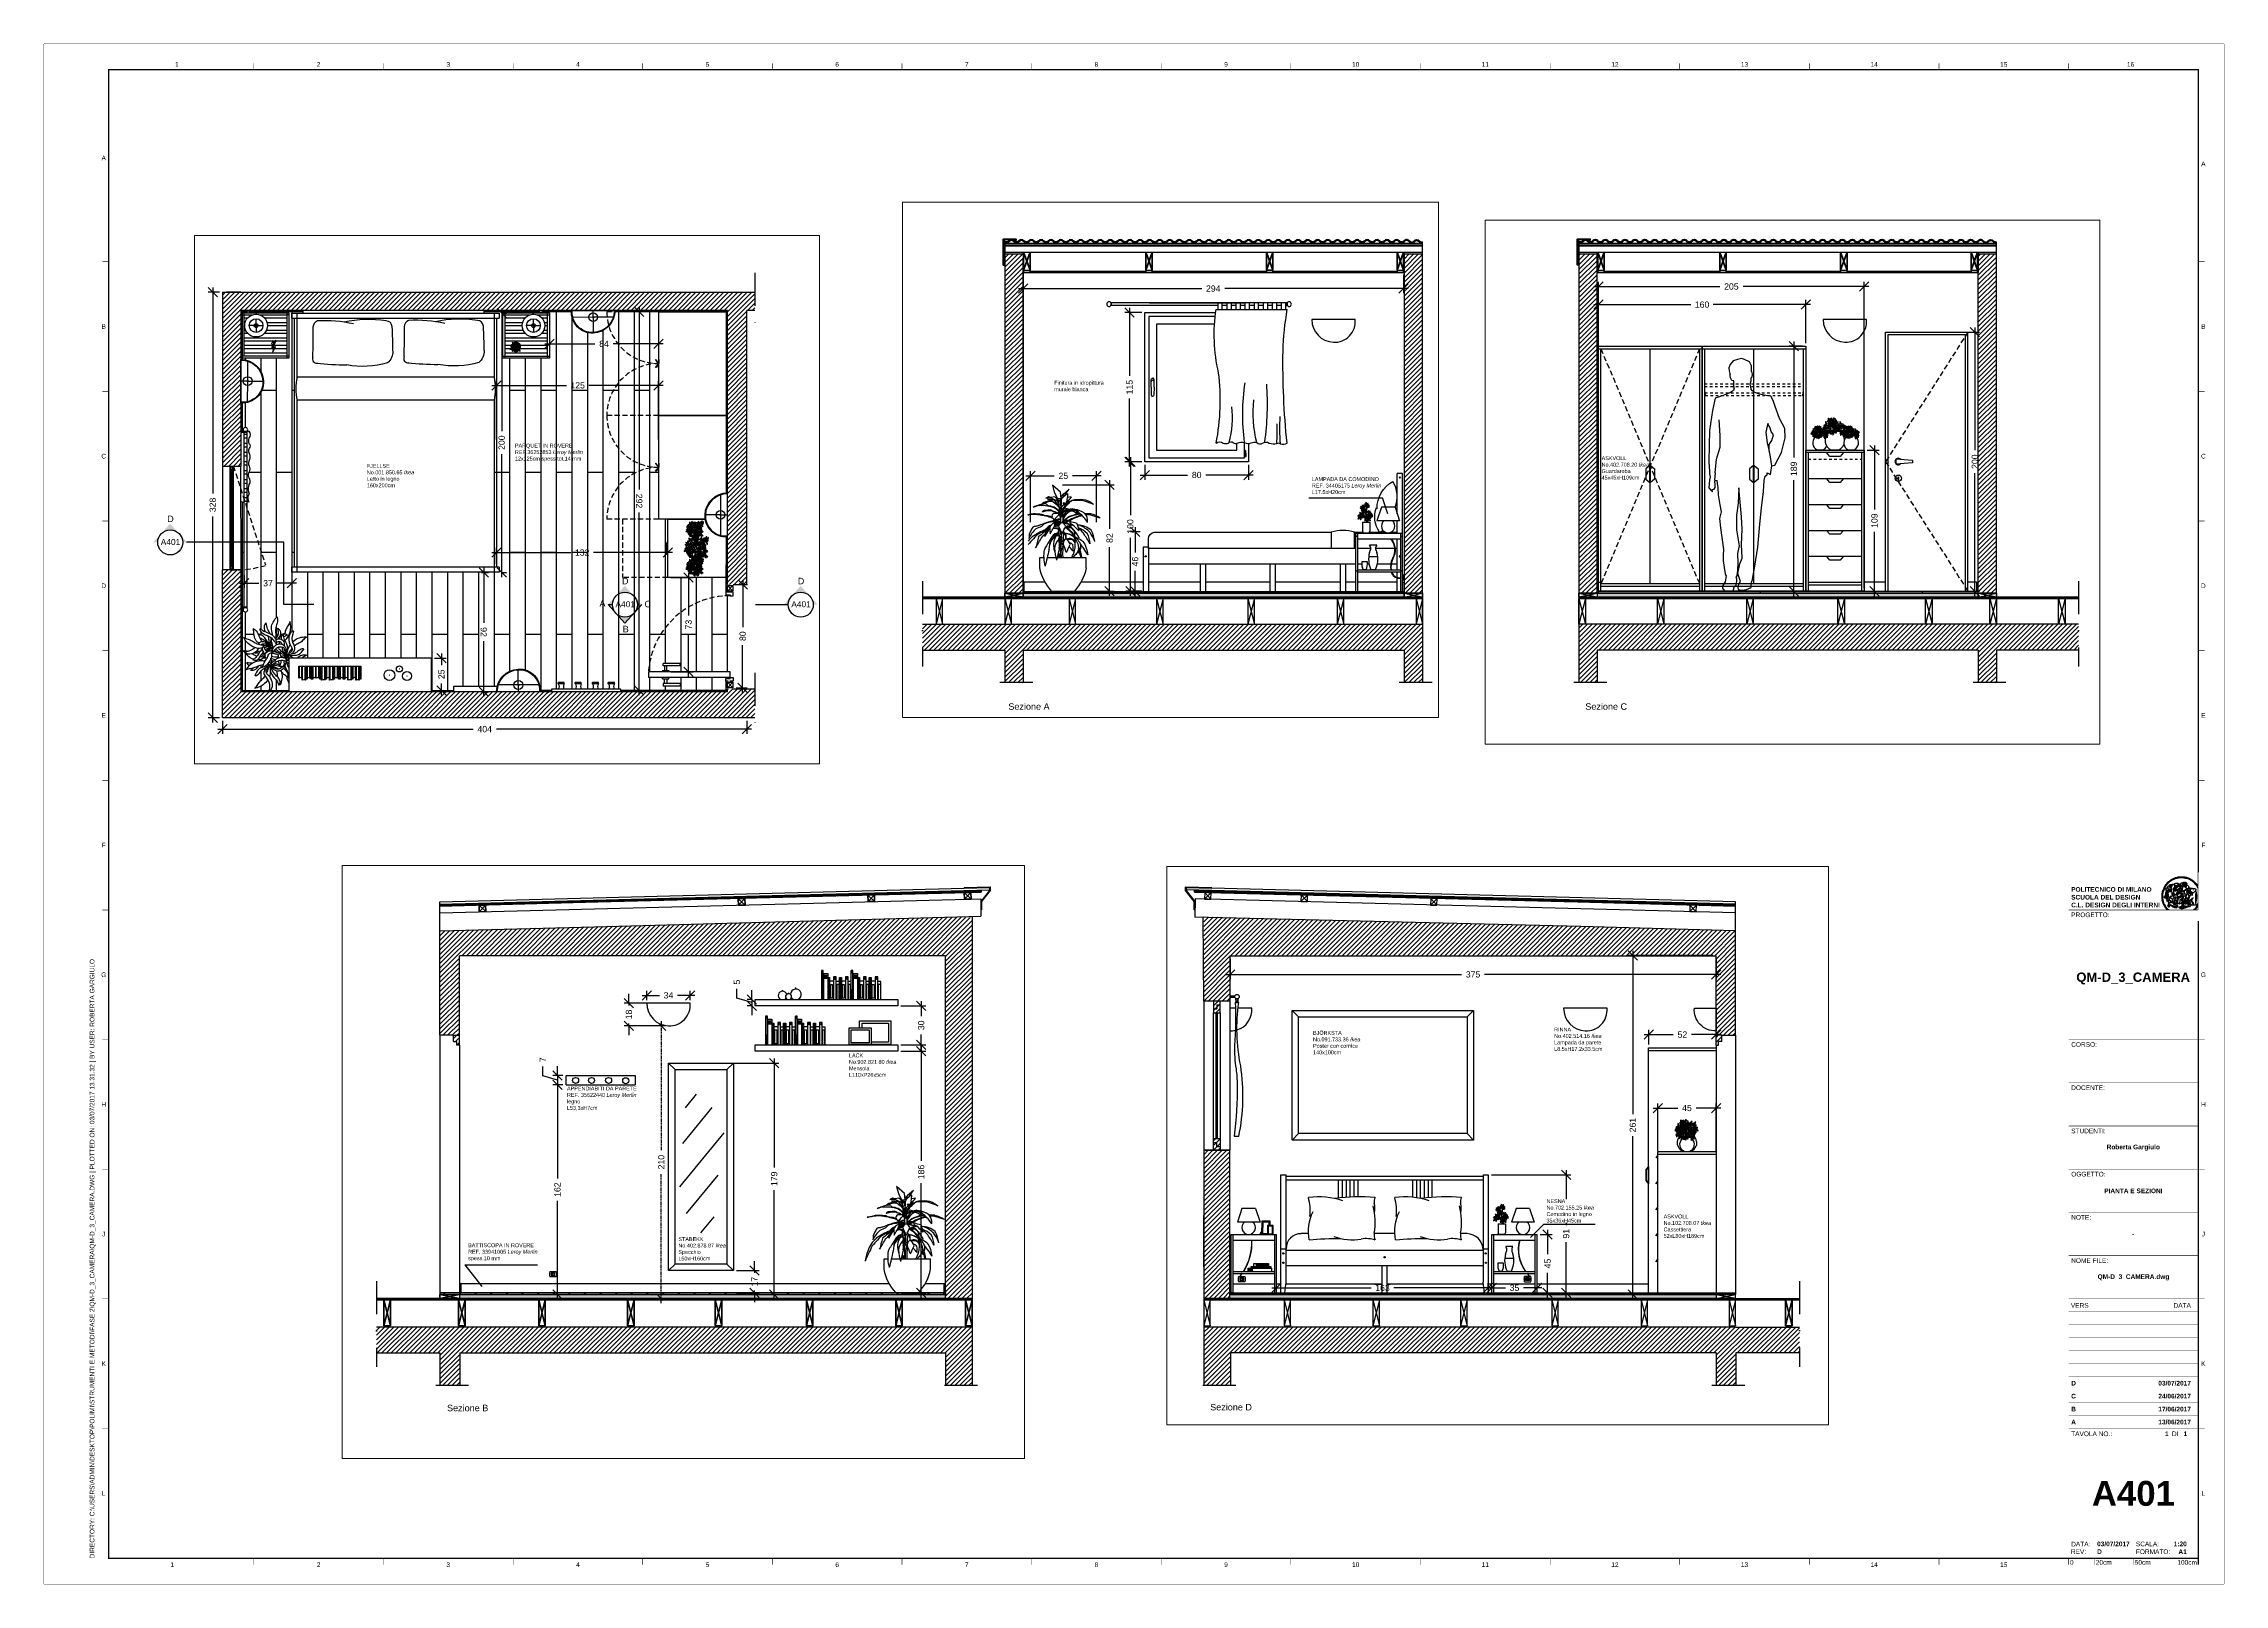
# Paper-space layout 'A000' of a CAD drawing. Header units: millimetres. Extents: x 0 to 841, y 0 to 594.
# The model-space entities are those that its viewports show. They can reach past a viewport. Long polylines and large blocks are cut down to what shows.
import ezdxf
from ezdxf.enums import TextEntityAlignment as Align

# ---------------------------------------------------------------- set-up
doc = ezdxf.new("R2010")
doc.units = ezdxf.units.MM
doc.header["$LTSCALE"] = 0.5
doc.set_wipeout_variables(frame=1)
for name, pattern in [('JIS_02_1.0', [2, 1, -1]), ('JIS_02_2.0', [3, 2, -1]), ('TRATTOPUNTO', [25.4, 12.7, -6.35, 0, -6.35])]:
    doc.linetypes.add(name, pattern=pattern)
for name, color, linetype in [('.', 254, 'Continuous'), ('A-ANNO-SYMB', 1, 'Continuous'), ('A-DOOR-FULL', 181, 'Continuous'), ('A-FURN', 8, 'Continuous'), ('A-GLAZ-FULL', 4, 'Continuous'), ('A-SECT-PATT', 254, 'Continuous'), ('DETTAGLI', 60, 'Continuous'), ('G-ANNO-LOGO', 3, 'Continuous'), ('G-ANNO-TEXT', 3, 'Continuous'), ('G-ANNO-TTLB', 3, 'Continuous'), ('IN-FURN', 3, 'Continuous'), ('interruzione', 200, 'Continuous'), ('LINEE TRATTEGGIATE', 50, 'Continuous'), ('LINEE TRATTEGGIATE + PICCOLE', 51, 'Continuous'), ('omino', 144, 'Continuous'), ('PARQUET', 35, 'Continuous'), ('QUOTE', 241, 'Continuous'), ('RETINI', 30, 'Continuous'), ('sezione D', 209, 'Continuous')]:
    doc.layers.add(name, color=color, linetype=linetype)
doc.layers.add('A-ELEV-MBE1', color=7, linetype='Continuous', lineweight=35)
doc.layers.add('A-SECT-MCUT', color=254, linetype='Continuous', lineweight=35)
doc.layers.add('da nascondere', color=11, linetype='Continuous', plot=False)
doc.layers.add('G-ANNO-NPLT', color=210, linetype='Continuous', plot=False)
doc.styles.add('ARIAL', font='arial.ttf')
doc.styles.add('ARIAL-BOLD', font='')
doc.styles.add('E-ARIAL', font='arial.ttf')
doc.styles.get('ARIAL-BOLD').set_extended_font_data('Arial', bold=True)
doc.dimstyles.new('TICK_36', dxfattribs={"dimtxt": 2.4, "dimasz": 3.6, "dimexe": 1.8, "dimexo": 1.2, "dimgap": 1.8, "dimtad": 0, "dimdec": 0, "dimzin": 0, "dimdsep": 46, "dimtxsty": 'ARIAL', "dimblk": 'OBLIQUE', "dimcen": 1.8, "dimdle": 1.8, "dimclrd": 256, "dimclrt": 256, "dimadec": 0, "dimazin": 0, "dimtfac": 1, "dimtdec": 0, "dimtmove": 1, "dimatfit": 3, "dimldrblk": 'OPEN90', "dimfxl": 1, "dimtfill": 1, "dimtolj": 1, "dimtzin": 0, "dimarcsym": 0})
pattern_1 = [(45, (947.48017, -902.038), (-0.2245064, 0.2245064), [])]
pattern_2 = [(45, (947.4802, -902.038), (-1.796051, 1.796051), [])]
pattern_3 = [(0, (947.4802, -902.038), (0, 1.397), [1.016, -0.381]), (90, (947.4802, -902.038), (-1.397, 9e-17), [1.016, -0.381])]
pattern_4 = [(0, (2001.9293, -892.1672), (0, 1.397), [1.016, -0.381]), (90, (2001.9293, -892.1672), (-1.397, 9e-17), [1.016, -0.381])]
pattern_5 = [(0, (1889.4806, -892.1348), (0, 1.397), [1.016, -0.381]), (90, (1889.4806, -892.1348), (-1.397, 9e-17), [1.016, -0.381])]

# ---------------------------------------------------------------- blocks, each defined once
blk = doc.blocks.new('A1_GRID_LAYOUT')
at = {"layer": 'G-ANNO-NPLT', "const_width": 0.18}
for points in [[(841, 594), (0, 594)], [(0, 0), (0, 594)], [(841, 0), (841, 594)], [(841, 0), (0, 0)]]:
    blk.add_lwpolyline(points, dxfattribs=at)
at = {"layer": 'G-ANNO-TTLB', "const_width": 0.5, "flags": 128}
blk.add_lwpolyline([(25, 584), (25, 10), (831, 10), (831, 584)], close=True, dxfattribs=at)
at = {"layer": 'G-ANNO-TTLB', "const_width": 0.18, "flags": 128}
for points in [[(81, 586.5), (81, 584)], [(131, 586.5), (131, 584)], [(181, 586.5), (181, 584)], [(231, 586.5), (231, 584)], [(281, 586.5), (281, 584)], [(331, 586.5), (331, 584)], [(381, 586.5), (381, 584)], [(431, 586.5), (431, 584)], [(481, 586.5), (481, 584)], [(531, 586.5), (531, 584)], [(581, 586.5), (581, 584)], [(631, 586.5), (631, 584)], [(681, 586.5), (681, 584)], [(731, 586.5), (731, 584)], [(781, 586.5), (781, 584)], [(0, 578.5), (0, 576)], [(25, 510), (22.5, 510)], [(833.5, 510), (831, 510)], [(25, 460), (22.5, 460)], [(833.5, 460), (831, 460)], [(25, 410), (22.5, 410)], [(833.5, 410), (831, 410)], [(25, 360), (22.5, 360)], [(833.5, 360), (831, 360)], [(25, 310), (22.5, 310)], [(833.5, 310), (831, 310)], [(25, 260), (22.5, 260)], [(833.5, 260), (831, 260)], [(25, 210), (22.5, 210)], [(833.5, 210), (831, 210)], [(25, 160), (22.5, 160)], [(833.5, 160), (831, 160)], [(25, 110), (22.5, 110)], [(833.5, 110), (831, 110)], [(833.5, 110), (831, 110)], [(25, 60), (22.5, 60)], [(833.5, 60), (831, 60)], [(833.5, 60), (831, 60)], [(81, 10), (81, 7.5)], [(131, 10), (131, 7.5)], [(181, 10), (181, 7.5)], [(231, 10), (231, 7.5)], [(281, 10), (281, 7.5)], [(331, 10), (331, 7.5)], [(381, 10), (381, 7.5)], [(431, 10), (431, 7.5)], [(481, 10), (481, 7.5)], [(531, 10), (531, 7.5)], [(581, 10), (581, 7.5)], [(631, 10), (631, 7.5)], [(681, 10), (681, 7.5)], [(731, 10), (731, 7.5)], [(781, 10), (781, 7.5)]]:
    blk.add_lwpolyline(points, dxfattribs=at)
at = {"layer": 'G-ANNO-TTLB', "const_width": 0.18}
blk.add_lwpolyline([(716.5, 10), (776.5, 10)], dxfattribs=at)
at = {"layer": 'G-ANNO-TEXT', "style": 'ARIAL'}
for s, p in [('1', (51.35, 586.07)), ('2', (106, 586.07)), ('3', (156, 586.07)), ('4', (206, 586.07)), ('5', (256, 586.07)), ('6', (306, 586.07)), ('7', (356, 586.07)), ('8', (406, 586.07)), ('9', (456, 586.07)), ('10', (506, 586.07)), ('11', (556, 586.07)), ('12', (606, 586.07)), ('13', (656, 586.07)), ('14', (706, 586.07)), ('15', (756, 586.07)), ('16', (804.89, 586.07)), ('A', (23.09, 549.98)), ('A', (832.98, 547.71)), ('B', (23.09, 485)), ('B', (832.98, 485)), ('C', (23.09, 435)), ('C', (832.98, 435)), ('D', (23.09, 385)), ('D', (832.98, 385)), ('E', (23.09, 335)), ('E', (832.98, 335)), ('F', (23.09, 285)), ('F', (832.98, 285)), ('G', (23.09, 235)), ('G', (832.98, 235)), ('H', (23.09, 185)), ('H', (832.98, 185)), ('J', (23.09, 135)), ('J', (832.98, 135)), ('K', (23.09, 85)), ('K', (832.98, 85)), ('L', (23.09, 35)), ('L', (832.98, 35)), ('2', (106, 7.51)), ('3', (156, 7.51)), ('6', (306, 7.51)), ('8', (406, 7.51)), ('9', (456, 7.51)), ('10', (506, 7.51)), ('12', (606, 7.51)), ('13', (656, 7.51)), ('1', (49.49, 7.51)), ('4', (206, 7.51)), ('5', (256, 7.51)), ('7', (356, 7.51)), ('11', (556, 7.51)), ('14', (706, 7.51)), ('15', (756, 7.51))]:
    blk.add_text(s, height=1.8, dxfattribs=at).set_placement(p, align=Align.MIDDLE_CENTER)
at = {"layer": 'G-ANNO-TEXT', "insert": (17.7, 9.95), "char_height": 1.8, "attachment_point": 1, "rotation": 90, "style": 'ARIAL'}
blk.add_mtext_dynamic_manual_height_columns('DIRECTORY: C:\\\\USERS\\\\ADMIN\\\\DESKTOP\\\\POLIMI\\\\STRUMENTI E METODI\\\\FASE 2\\\\QM-D_3_CAMERA\\\\QM-D_3_CAMERA.DWG | PLOTTED ON: 03/07/2017 13.31.32 | BY USER: ROBERTA GARGIULO', width=412.209, gutter_width=9, heights=[0], dxfattribs=at)
blk = doc.blocks.new('logoPolimi')
for p, q in [((-2.37, 0.12), (-2.16, 0.11)), ((-2.37, 0.01), (-2.16, 0.01)), ((-2.36, 0.23), (-2.15, 0.21)), ((-2.35, 0.34), (-2.14, 0.31)), ((-2.33, 0.45), (-2.12, 0.41)), ((-2.3, 0.55), (-2.1, 0.51)), ((-2.28, 0.66), (-2.07, 0.6)), ((-2.24, 0.77), (-2.04, 0.7)), ((-2.2, 0.87), (-2.01, 0.79)), ((-2.16, 0.97), (-1.97, 0.89)), ((-2.11, 1.07), (-1.93, 0.98)), ((-2.06, 1.17), (-1.88, 1.07)), ((-2.01, 1.26), (-1.83, 1.15)), ((-1.94, 1.36), (-1.77, 1.24)), ((-1.88, 1.45), (-1.71, 1.32)), ((-1.84, 0.03), (-1.82, 0.35)), ((-1.81, 1.53), (-1.65, 1.4)), ((-1.74, 1.61), (-1.58, 1.47)), ((-1.73, 0.59), (-1.73, 0.59)), ((-1.73, 0.59), (-1.73, 0.59)), ((-1.66, 1.69), (-1.51, 1.54)), ((-1.65, 0.57), (-1.65, 0.57)), ((-1.59, 1.12), (-1.59, 1.12)), ((-1.58, 1.77), (-1.44, 1.61)), ((-1.51, 0.55), (-1.51, 0.55)), ((-1.51, 0.55), (-1.51, 0.55)), ((-1.49, 1.84), (-1.36, 1.68)), ((-1.41, 1.91), (-1.28, 1.74)), ((-1.32, 1.97), (-1.2, 1.8)), ((-1.31, 0.79), (-1.21, 0.75)), ((-1.21, 0.75), (-1.31, 0.79)), ((-1.21, 0.75), (-1.31, 0.79)), ((-1.22, 2.03), (-1.11, 1.85)), ((-1.21, 0.75), (-1.21, 0.75)), ((-1.21, 0.75), (-1.21, 0.75)), ((-1.19, 0.76), (-1.19, 0.76)), ((-1.19, 0.76), (-1.19, 0.76)), ((-1.17, 0.99), (-1.18, 0.99)), ((-1.18, 0.99), (-1.17, 0.99)), ((-1.16, 0.57), (-1.16, 0.57)), ((-1.16, 0.57), (-1.16, 0.57)), ((-1.13, 2.09), (-1.03, 1.9)), ((-1.1, 0.01), (-0.99, 0.06)), ((-0.99, 0.06), (-1.1, 0.01)), ((-0.99, 0.06), (-1.1, 0.01)), ((-1.03, 2.14), (-0.94, 1.95)), ((-0.99, 0.06), (-0.99, 0.06)), ((-0.99, 0.06), (-0.99, 0.06)), ((-0.97, 0.79), (-0.98, 0.79)), ((-0.89, 0.84), (-0.97, 0.79)), ((-0.97, 0.79), (-0.89, 0.84)), ((-0.96, 1.41), (-0.96, 1.41)), ((-0.96, 1.41), (-0.96, 1.41)), ((-0.93, 2.18), (-0.84, 1.99)), ((-0.89, 0.84), (-0.82, 0.87)), ((-0.82, 0.87), (-0.89, 0.84)), ((-0.89, 0.84), (-0.82, 0.87)), ((-0.88, 0.83), (-0.89, 0.84)), ((-0.85, 1.39), (-0.85, 1.39)), ((-0.85, 1.39), (-0.85, 1.39)), ((-0.84, 0.14), (-0.84, 0.14)), ((-0.83, 2.22), (-0.75, 2.03)), ((-0.77, 1.08), (-0.78, 1.08)), ((-0.78, 1.08), (-0.77, 1.08)), ((-0.61, 1.12), (-0.77, 1.08)), ((-0.77, 1.08), (-0.61, 1.12)), ((-0.77, 1.08), (-0.61, 1.12)), ((-0.75, 1.3), (-0.76, 1.29)), ((-0.76, 1.29), (-0.75, 1.3)), ((-0.72, 2.26), (-0.66, 2.06)), ((-0.65, 0.99), (-0.7, 0.96)), ((-0.69, 0.18), (-0.68, 0.18)), ((-0.66, 0.93), (-0.66, 0.93)), ((-0.66, 0.93), (-0.64, 0.93)), ((-0.66, 0.93), (-0.66, 0.93)), ((-0.66, 0.93), (-0.66, 0.93)), ((-0.63, 1.01), (-0.63, 1.01)), ((-0.63, 1.01), (-0.62, 1.01)), ((-0.63, 0.66), (-0.63, 0.66)), ((-0.61, 2.29), (-0.56, 2.09)), ((-0.6, 1.12), (-0.61, 1.12)), ((-0.61, 1.12), (-0.6, 1.12)), ((-0.61, 1.12), (-0.6, 1.12)), ((-0.61, 0.86), (-0.57, 0.85)), ((-0.57, 0.85), (-0.61, 0.86)), ((-0.61, 0.86), (-0.57, 0.85)), ((-0.53, 1.08), (-0.6, 1.12)), ((-0.6, 1.12), (-0.6, 1.11)), ((-0.6, 1.12), (-0.53, 1.08)), ((-0.57, 0.8), (-0.59, 0.8)), ((-0.57, 0.85), (-0.53, 0.84)), ((-0.57, 0.85), (-0.57, 0.85)), ((-0.57, 0.85), (-0.57, 0.85)), ((-0.57, 0.85), (-0.53, 0.84)), ((-0.56, 0.29), (-0.49, 0.48)), ((-0.56, 0.14), (-0.56, 0.29)), ((-0.5, 0.11), (-0.56, 0.14)), ((-0.53, 0.84), (-0.51, 0.84)), ((-0.53, 0.84), (-0.51, 0.84)), ((-0.53, 0.84), (-0.53, 0.84)), ((-0.51, 2.32), (-0.46, 2.11)), ((-0.51, 0.11), (-0.51, 0.11)), ((-0.51, 0.11), (-0.51, 0.11)), ((-0.34, 0.33), (-0.5, 0.11)), ((-0.49, 0.48), (-0.41, 0.55)), ((-0.42, 0.8), (-0.47, 0.79)), ((-0.42, 0.8), (-0.47, 0.79)), ((-0.47, 0.79), (-0.45, 0.76)), ((-0.47, 0.79), (-0.45, 0.76)), ((-0.45, 1.14), (-0.42, 1.11)), ((-0.42, 1.26), (-0.36, 1.22)), ((-0.41, 0.55), (-0.34, 0.49)), ((-0.4, 2.34), (-0.36, 2.13)), ((-0.4, 1.37), (-0.38, 1.38)), ((-0.39, 1.37), (-0.4, 1.37)), ((-0.35, 1.33), (-0.4, 1.37)), ((-0.39, 1.24), (-0.4, 1.23)), ((-0.38, 1.14), (-0.38, 1.14)), ((-0.34, 0.49), (-0.09, 0.48)), ((-0.16, 0.32), (-0.34, 0.33)), ((-0.14, 0.32), (-0.31, 0.34)), ((-0.29, 2.35), (-0.26, 2.14)), ((-0.28, 1.3), (-0.29, 1.3)), ((-0.28, 1.3), (-0.28, 1.3)), ((-0.18, 2.36), (-0.16, 2.15)), ((-0.16, 1.24), (-0.16, 1.25)), ((-0.16, 1.25), (-0.16, 1.25)), ((-0.16, 0.49), (-0.14, 0.64)), ((-0.06, 0.27), (-0.16, 0.32)), ((-0.1, 0.88), (-0.09, 0.87)), ((-0.08, 1.37), (-0.08, 1.38)), ((-0.08, 1.23), (-0.05, 1.21)), ((-0.05, 1.21), (-0.08, 1.23)), ((-0.08, 1.23), (-0.05, 1.21)), ((-0.07, 2.37), (-0.06, 2.16)), ((-0.03, 0.26), (-0.06, 0.27)), ((-0.05, 1.21), (-0.04, 1.21)), ((-0.04, 1.21), (-0.05, 1.21)), ((-0.04, 1.21), (-0.04, 1.21)), ((-0.04, 1.21), (-0.04, 1.21)), ((-0.04, 0.48), (-0.03, 0.26)), ((0.03, 1.15), (0.03, 1.15)), ((0.03, 0.66), (0.03, 0.67)), ((0.04, 2.37), (0.04, 2.16)), ((0.07, 0.58), (0.07, 0.57)), ((0.1, 1.18), (0.1, 1.18)), ((0.1, 0.84), (0.1, 0.84)), ((0.13, 1.32), (0.17, 1.19)), ((0.15, 2.36), (0.14, 2.16)), ((0.14, 0.71), (0.34, 0.65)), ((0.31, 0.56), (0.17, 0.63)), ((0.26, 2.36), (0.24, 2.15)), ((0.27, 1.61), (0.27, 1.61)), ((0.27, 1.61), (0.27, 1.61)), ((0.27, 1.61), (0.27, 1.61)), ((0.29, 1.29), (0.29, 1.29)), ((0.29, 1.29), (0.29, 1.29)), ((0.29, 1.29), (0.29, 1.29)), ((0.29, 1.29), (0.29, 1.29)), ((0.33, 0.49), (0.34, 0.49)), ((0.33, 0.03), (0.35, 0.03)), ((0.33, 0.03), (0.35, 0.03)), ((0.37, 2.34), (0.34, 2.13)), ((0.34, 0.65), (0.34, 0.64)), ((0.35, 0.03), (0.57, 0.06)), ((0.35, 0.03), (0.57, 0.06)), ((0.35, 0.03), (0.35, 0.03)), ((0.35, 0.03), (0.35, 0.03)), ((0.38, 1.36), (0.37, 1.35)), ((0.38, 0.34), (0.37, 0.34)), ((0.38, 0.34), (0.38, 0.34)), ((0.43, 0.67), (0.39, 0.64)), ((0.48, 2.32), (0.44, 2.12)), ((0.49, 1.05), (0.51, 1.13)), ((0.51, 1.13), (0.49, 1.05)), ((0.49, 1.05), (0.51, 1.13)), ((0.51, 1.31), (0.5, 1.29)), ((0.51, 1.13), (0.52, 1.23)), ((0.52, 1.23), (0.51, 1.23)), ((0.51, 1.23), (0.52, 1.23)), ((0.52, 1.23), (0.51, 1.13)), ((0.51, 1.13), (0.52, 1.23)), ((0.52, 1.24), (0.6, 1.37)), ((0.52, 1.23), (0.6, 1.36)), ((0.6, 1.36), (0.52, 1.23)), ((0.52, 1.23), (0.52, 1.23)), ((0.52, 1.23), (0.52, 1.24)), ((0.52, 1.23), (0.52, 1.23)), ((0.55, 1.07), (0.53, 1.06)), ((0.53, 1.04), (0.53, 1.06)), ((0.53, 1.05), (0.53, 1.04)), ((0.59, 2.3), (0.54, 2.09)), ((0.54, 0.3), (0.63, 0.32)), ((0.54, -0.08), (0.61, 0.06)), ((0.61, 0.06), (0.54, -0.08)), ((0.54, -0.08), (0.61, 0.06)), ((0.56, 0.19), (0.59, 0.21)), ((0.57, 1.07), (0.57, 1.07)), ((0.57, 1.07), (0.57, 1.07)), ((0.57, 1.07), (0.57, 1.07)), ((0.57, 1.07), (0.57, 1.07)), ((0.57, 1.07), (0.57, 1.07)), ((0.57, 1.07), (0.57, 1.07)), ((0.57, 1.07), (0.57, 1.07)), ((0.58, 0.3), (0.59, 0.29)), ((0.59, 0.78), (0.59, 0.79)), ((0.59, 0.79), (0.59, 0.79)), ((0.59, 0.79), (0.59, 0.79)), ((0.59, 0.79), (0.59, 0.78)), ((0.61, 0.06), (0.6, 0.07)), ((0.6, 0.07), (0.61, 0.06)), ((0.61, 0.06), (0.61, 0.07)), ((0.62, 0.21), (0.65, 0.22)), ((0.69, 2.27), (0.63, 2.07)), ((0.64, 1.37), (0.65, 1.37)), ((0.69, 0.86), (0.68, 0.86)), ((0.68, 0.86), (0.69, 0.86)), ((0.68, 0.76), (0.68, 0.76)), ((0.8, 2.23), (0.73, 2.03)), ((0.76, 0.26), (0.76, 0.26)), ((0.9, 2.19), (0.82, 2)), ((0.82, 0.35), (0.84, 0.36)), ((0.82, 0.35), (0.82, 0.35)), ((0.84, 0.36), (0.84, 0.37)), ((0.85, 0.34), (1.05, 0.35)), ((1, 2.15), (0.91, 1.96)), ((0.93, 1.05), (0.93, 1.05)), ((0.93, 1.05), (0.93, 1.05)), ((0.93, 1.05), (0.93, 1.04)), ((0.93, 1.05), (0.93, 1.05)), ((0.97, 0.66), (0.96, 0.66)), ((1.01, 0.97), (0.98, 0.96)), ((1.1, 2.1), (1, 1.91)), ((1.2, 2.04), (1.09, 1.86)), ((1.17, 0.96), (1.17, 0.95)), ((1.17, 0.95), (1.17, 0.95)), ((1.29, 1.99), (1.18, 1.81)), ((1.38, 1.92), (1.26, 1.75)), ((1.34, 0.37), (1.26, 0.04)), ((1.27, 0.37), (1.27, 0.38)), ((1.28, 0.95), (1.28, 0.95)), ((1.47, 1.86), (1.34, 1.69)), ((1.37, 0.73), (1.46, 0.81)), ((1.41, 0.4), (1.41, 0.41)), ((1.56, 1.79), (1.42, 1.63)), ((1.64, 1.71), (1.49, 1.56)), ((1.49, 0.9), (1.57, 0.92)), ((1.72, 1.63), (1.56, 1.49)), ((1.67, 0.6), (1.57, 0.53)), ((1.79, 1.55), (1.63, 1.41)), ((1.86, 1.47), (1.7, 1.34)), ((1.93, 1.38), (1.76, 1.26)), ((1.99, 1.29), (1.81, 1.17)), ((2.05, 1.19), (1.87, 1.09)), ((2.1, 1.1), (1.92, 1)), ((2.15, 1), (1.96, 0.91)), ((2.19, 0.9), (2, 0.82)), ((2.23, 0.79), (2.04, 0.72)), ((2.27, 0.69), (2.07, 0.63)), ((2.3, 0.58), (2.09, 0.53)), ((2.32, 0.47), (2.12, 0.43)), ((2.34, 0.37), (2.13, 0.33)), ((2.36, 0.26), (2.15, 0.23)), ((2.37, 0.15), (2.16, 0.13)), ((2.37, 0.04), (2.16, 0.03)), ((-2.37, -0.1), (-2.16, -0.09)), ((-2.36, -0.21), (-2.15, -0.19)), ((-2.35, -0.32), (-2.14, -0.29)), ((-2.33, -0.43), (-2.12, -0.39)), ((-2.31, -0.54), (-2.1, -0.49)), ((-2.28, -0.65), (-2.08, -0.59)), ((-2.25, -0.75), (-2.05, -0.69)), ((-2.21, -0.86), (-2.02, -0.78)), ((-2.17, -0.96), (-1.98, -0.87)), ((-2.12, -1.06), (-1.93, -0.96)), ((-2.07, -1.16), (-1.89, -1.05)), ((-2.04, -0.15), (-1.97, -0.2)), ((-2.01, -1.25), (-1.84, -1.14)), ((-1.95, -1.34), (-1.78, -1.22)), ((-1.89, -1.43), (-1.72, -1.31)), ((-1.82, -1.52), (-1.66, -1.38)), ((-1.75, -1.6), (-1.59, -1.46)), ((-1.67, -1.68), (-1.52, -1.53)), ((-1.58, -0.12), (-1.6, -0.18)), ((-1.6, -0.18), (-1.58, -0.28)), ((-1.57, -0.54), (-1.59, -0.54)), ((-1.59, -0.54), (-1.59, -0.54)), ((-1.59, -1.76), (-1.45, -1.6)), ((-1.56, -0.32), (-1.56, -0.31)), ((-1.56, -0.31), (-1.56, -0.31)), ((-1.53, -0.65), (-1.53, -0.65)), ((-1.53, -0.65), (-1.53, -0.65)), ((-1.51, -1.83), (-1.37, -1.67)), ((-1.48, -0.86), (-1.48, -0.85)), ((-1.42, -0.37), (-1.42, -0.37)), ((-1.42, -1.9), (-1.29, -1.73)), ((-1.38, -0.46), (-1.38, -0.46)), ((-1.33, -1.96), (-1.21, -1.79)), ((-1.31, -0.24), (-1.31, -0.23)), ((-1.31, -0.23), (-1.31, -0.24)), ((-1.24, -2.02), (-1.13, -1.84)), ((-1.23, -0.19), (-1.23, -0.19)), ((-1.23, -0.19), (-1.23, -0.19)), ((-1.23, -0.19), (-1.23, -0.19)), ((-1.23, -0.19), (-1.23, -0.19)), ((-1.14, -2.08), (-1.04, -1.89)), ((-1.04, -2.13), (-0.95, -1.94)), ((-1.01, -0.39), (-1.02, -0.39)), ((-1.02, -0.39), (-1.01, -0.39)), ((-1.02, -0.7), (-1.02, -0.7)), ((-1.02, -0.7), (-1.02, -0.7)), ((-1.02, -0.7), (-1.02, -0.7)), ((-0.94, -2.18), (-0.86, -1.98)), ((-0.84, -2.22), (-0.77, -2.02)), ((-0.79, -0.51), (-0.83, -0.58)), ((-0.83, -0.58), (-0.79, -0.51)), ((-0.83, -0.58), (-0.79, -0.51)), ((-0.78, -1.05), (-0.83, -0.94)), ((-0.83, -0.94), (-0.78, -1.05)), ((-0.83, -0.94), (-0.83, -0.94)), ((-0.83, -0.94), (-0.78, -1.05)), ((-0.82, -1.23), (-0.82, -1.23)), ((-0.82, -1.23), (-0.77, -1.23)), ((-0.77, -1.23), (-0.82, -1.23)), ((-0.82, -1.23), (-0.82, -1.23)), ((-0.77, -1.23), (-0.82, -1.23)), ((-0.75, -0.96), (-0.8, -0.89)), ((-0.8, -0.89), (-0.79, -0.92)), ((-0.79, -0.92), (-0.8, -0.89)), ((-0.8, -0.89), (-0.75, -0.96)), ((-0.79, -0.92), (-0.8, -0.89)), ((-0.8, -0.89), (-0.8, -0.89)), ((-0.8, -0.89), (-0.75, -0.96)), ((-0.79, -0.92), (-0.78, -0.95)), ((-0.78, -0.95), (-0.79, -0.92)), ((-0.78, -0.95), (-0.79, -0.92)), ((-0.77, -0.49), (-0.78, -0.48)), ((-0.78, -0.48), (-0.77, -0.49)), ((-0.78, -0.95), (-0.76, -1)), ((-0.76, -1), (-0.78, -0.95)), ((-0.76, -1), (-0.78, -0.95)), ((-0.71, -0.89), (-0.75, -0.87)), ((-0.75, -0.87), (-0.71, -0.89)), ((-0.75, -0.87), (-0.71, -0.89)), ((-0.72, -1.01), (-0.75, -0.96)), ((-0.75, -0.96), (-0.72, -1.01)), ((-0.75, -0.96), (-0.72, -1.01)), ((-0.74, -2.25), (-0.67, -2.05)), ((-0.64, -0.93), (-0.71, -0.89)), ((-0.71, -0.89), (-0.64, -0.93)), ((-0.71, -0.89), (-0.64, -0.93)), ((-0.66, -0.53), (-0.66, -0.53)), ((-0.66, -0.53), (-0.66, -0.53)), ((-0.66, -0.53), (-0.66, -0.53)), ((-0.63, -2.29), (-0.57, -2.08)), ((-0.52, -2.31), (-0.48, -2.11)), ((-0.39, -0.81), (-0.51, -0.69)), ((-0.51, -1.04), (-0.5, -1.04)), ((-0.48, -0.42), (-0.48, -0.42)), ((-0.48, -0.42), (-0.48, -0.42)), ((-0.48, -0.42), (-0.48, -0.42)), ((-0.42, -2.33), (-0.38, -2.13)), ((-0.41, -0.51), (-0.41, -0.51)), ((-0.38, -0.05), (-0.39, -0.12)), ((-0.39, -0.12), (-0.37, -0.1)), ((-0.35, -0.14), (-0.37, -0.08)), ((-0.37, -0.09), (-0.37, -0.09)), ((-0.33, -0.12), (-0.35, -0.14)), ((-0.32, -0.14), (-0.35, -0.14)), ((-0.35, -0.18), (-0.34, -0.22)), ((-0.34, -0.08), (-0.29, -0.16)), ((-0.34, -0.22), (-0.34, -0.22)), ((-0.27, -0.17), (-0.32, -0.14)), ((-0.31, -2.35), (-0.28, -2.14)), ((-0.25, -0.91), (-0.26, -0.9)), ((-0.26, -1.29), (0.1, -1.2)), ((0.1, -1.2), (-0.26, -1.29)), ((0.08, -1.4), (-0.26, -1.29)), ((-0.26, -1.29), (0.08, -1.4)), ((-0.26, -1.38), (-0.26, -1.29)), ((-0.26, -1.29), (-0.26, -1.29)), ((-0.26, -1.29), (-0.26, -1.38)), ((-0.26, -1.29), (0.08, -1.4)), ((-0.26, -1.29), (-0.26, -1.29)), ((0.08, -1.49), (-0.26, -1.38)), ((-0.26, -1.38), (0.09, -1.49)), ((-0.2, -2.36), (-0.18, -2.15)), ((-0.14, -0.15), (-0.16, -0.13)), ((-0.11, -0.04), (-0.12, -0.05)), ((-0.09, -2.37), (-0.08, -2.16)), ((-0.04, -0.41), (-0.01, -0.44)), ((-0.01, -0.44), (-0.04, -0.41)), ((-0.04, -0.41), (-0.01, -0.44)), ((0.03, -2.37), (0.02, -2.16)), ((0.07, -0.84), (0.07, -0.84)), ((0.07, -0.84), (0.07, -0.84)), ((0.1, -1.2), (0.08, -1.32)), ((0.08, -1.32), (0.13, -1.2)), ((0.08, -1.4), (0.72, -1.22)), ((0.72, -1.22), (0.08, -1.4)), ((0.08, -1.4), (0.72, -1.22)), ((0.72, -1.31), (0.08, -1.49)), ((0.08, -1.44), (0.08, -1.4)), ((0.08, -1.4), (0.08, -1.44)), ((0.08, -1.4), (0.08, -1.49)), ((0.08, -1.49), (0.08, -1.44)), ((0.08, -1.44), (0.08, -1.44)), ((0.08, -1.44), (0.08, -1.45)), ((0.08, -1.45), (0.08, -1.46)), ((0.08, -1.46), (0.08, -1.49)), ((0.1, -1.01), (0.09, -0.86)), ((0.1, -1.01), (0.09, -0.86)), ((0.09, -1.49), (0.72, -1.31)), ((0.1, -1.2), (0.12, -1.04)), ((0.12, -1.04), (0.1, -1.2)), ((0.13, -1.2), (0.1, -1.2)), ((0.1, -1.2), (0.13, -1.2)), ((0.13, -1.2), (0.1, -1.2)), ((0.1, -1.2), (0.1, -1.2)), ((0.11, -0.44), (0.11, -0.44)), ((0.11, -0.44), (0.11, -0.44)), ((0.12, -0.21), (0.12, -0.21)), ((0.12, -0.21), (0.12, -0.21)), ((0.12, -0.21), (0.12, -0.21)), ((0.12, -0.21), (0.12, -0.21)), ((0.12, -0.21), (0.12, -0.21)), ((0.12, -0.21), (0.12, -0.21)), ((0.12, -0.21), (0.12, -0.21)), ((0.12, -0.21), (0.12, -0.21)), ((0.12, -0.21), (0.12, -0.21)), ((0.12, -0.21), (0.12, -0.21)), ((0.12, -0.21), (0.12, -0.21)), ((0.12, -0.21), (0.12, -0.21)), ((0.12, -0.21), (0.12, -0.21)), ((0.12, -0.56), (0.14, -0.53)), ((0.14, -0.53), (0.12, -0.56)), ((0.12, -0.56), (0.14, -0.53)), ((0.12, -1.04), (0.12, -1.04)), ((0.12, -1.04), (0.12, -1.04)), ((0.12, -1.04), (0.12, -1.04)), ((0.14, -2.37), (0.12, -2.16)), ((0.21, -0.99), (0.13, -1.2)), ((0.13, -1.2), (0.21, -0.99)), ((0.36, -1.14), (0.13, -1.2)), ((0.13, -1.2), (0.26, -1.17)), ((0.14, -0.53), (0.16, -0.49)), ((0.16, -0.49), (0.14, -0.53)), ((0.14, -0.53), (0.16, -0.49)), ((0.16, -0.49), (0.16, -0.49)), ((0.16, -0.49), (0.16, -0.49)), ((0.28, -1.19), (0.21, -0.99)), ((0.21, -0.99), (0.31, -1.27)), ((0.25, -2.36), (0.22, -2.15)), ((0.24, -0.17), (0.24, -0.16)), ((0.24, -0.16), (0.24, -0.17)), ((0.25, -0.84), (0.25, -0.88)), ((0.25, -0.88), (0.25, -0.84)), ((0.25, -0.88), (0.25, -0.84)), ((0.25, -0.88), (0.29, -1.17)), ((0.26, -0.88), (0.25, -0.88)), ((0.31, -1.27), (0.25, -0.88)), ((0.26, -1.17), (0.28, -1.16)), ((0.28, -1.16), (0.36, -1.14)), ((0.29, -1.17), (0.28, -1.19)), ((0.35, -2.34), (0.32, -2.14)), ((0.36, -1.14), (0.72, -1.22)), ((0.72, -1.22), (0.36, -1.14)), ((0.46, -2.32), (0.42, -2.12)), ((0.49, -0.31), (0.49, -0.31)), ((0.49, -0.31), (0.49, -0.31)), ((0.5, -0.27), (0.5, -0.27)), ((0.51, -0.27), (0.51, -0.27)), ((0.57, -2.3), (0.52, -2.1)), ((0.68, -2.27), (0.62, -2.07)), ((0.78, -2.24), (0.71, -2.04)), ((0.72, -0.81), (0.75, -0.89)), ((0.72, -1.22), (0.72, -1.31)), ((0.72, -1.31), (0.72, -1.22)), ((0.74, -0.23), (0.74, -0.23)), ((0.74, -0.23), (0.75, -0.24)), ((0.75, -0.23), (0.75, -0.23)), ((0.89, -2.2), (0.81, -2)), ((0.86, -0.25), (0.82, -0.34)), ((0.87, -0.22), (0.86, -0.23)), ((0.87, -0.22), (0.86, -0.25)), ((0.99, -2.15), (0.9, -1.96)), ((0.96, -0.58), (0.96, -0.57)), ((1.09, -2.11), (0.99, -1.92)), ((1.05, -1.05), (1.04, -1.05)), ((1.19, -2.05), (1.08, -1.87)), ((1.28, -2), (1.17, -1.82)), ((1.37, -1.93), (1.25, -1.76)), ((1.31, -0.27), (1.3, -0.26)), ((1.3, -0.26), (1.3, -0.26)), ((1.3, -0.26), (1.3, -0.26)), ((1.3, -0.26), (1.31, -0.27)), ((1.3, -0.26), (1.3, -0.26)), ((1.46, -1.87), (1.33, -1.7)), ((1.54, -1.8), (1.41, -1.64)), ((1.63, -1.72), (1.48, -1.57)), ((1.71, -1.65), (1.55, -1.5)), ((1.78, -1.57), (1.62, -1.43)), ((1.85, -1.48), (1.69, -1.35)), ((1.92, -1.39), (1.75, -1.27)), ((1.98, -1.3), (1.81, -1.19)), ((2.04, -1.21), (1.86, -1.1)), ((2.09, -1.11), (1.91, -1.01)), ((2.14, -1.01), (1.95, -0.92)), ((2.19, -0.91), (1.99, -0.83)), ((2.23, -0.81), (2.03, -0.74)), ((2.26, -0.7), (2.06, -0.64)), ((2.29, -0.6), (2.09, -0.55)), ((2.32, -0.49), (2.11, -0.45)), ((2.34, -0.38), (2.13, -0.35)), ((2.35, -0.27), (2.15, -0.25)), ((2.37, -0.08), (2.16, -0.07)), ((2.36, -0.16), (2.16, -0.15))]:
    blk.add_line(p, q)
for points in [[(-1.9, 0.12), (-1.94, 0.02), (-2.05, -0.09), (-2.05, -0.09)], [(-1.86, 0.38), (-1.86, 0.38), (-1.87, 0.19), (-1.9, 0.12)], [(-1.76, 0.6), (-1.76, 0.6), (-1.84, 0.57), (-1.86, 0.38)], [(-1.86, -0.04), (-1.84, 0.02), (-1.84, 0.03), (-1.84, 0.03)], [(-1.82, 0.78), (-1.83, 0.8), (-1.85, 0.86), (-1.83, 0.88)], [(-1.82, 0.78), (-1.83, 0.8), (-1.85, 0.86), (-1.83, 0.88)], [(-1.83, 0.88), (-1.81, 0.9), (-1.76, 0.96), (-1.76, 0.96)], [(-1.83, 0.88), (-1.81, 0.9), (-1.76, 0.96), (-1.76, 0.96)], [(-1.76, 0.6), (-1.83, 0.7), (-1.78, 0.74), (-1.78, 0.74)], [(-1.78, 0.74), (-1.79, 0.74), (-1.83, 0.7), (-1.76, 0.6)], [(-1.78, 0.74), (-1.8, 0.76), (-1.81, 0.78), (-1.82, 0.78)], [(-1.78, 0.74), (-1.8, 0.76), (-1.81, 0.78), (-1.82, 0.78)], [(-1.82, 0.35), (-1.81, 0.5), (-1.73, 0.59), (-1.73, 0.59)], [(-1.82, -0.19), (-1.73, -0.07), (-1.75, 0.14), (-1.75, 0.3)], [(-1.75, 0.33), (-1.75, 0.17), (-1.73, -0.05), (-1.8, -0.17)], [(-1.78, 0.74), (-1.75, 0.72), (-1.72, 0.69), (-1.68, 0.7)], [(-1.68, 0.7), (-1.72, 0.69), (-1.75, 0.72), (-1.78, 0.74)], [(-1.68, 0.7), (-1.72, 0.69), (-1.75, 0.72), (-1.78, 0.74)], [(-1.78, 0.74), (-1.78, 0.74), (-1.78, 0.74), (-1.78, 0.74)], [(-1.76, 0.96), (-1.68, 1.1), (-1.59, 1.12), (-1.59, 1.12)], [(-1.76, 0.96), (-1.68, 1.1), (-1.6, 1.12), (-1.6, 1.12)], [(-1.73, 0.59), (-1.74, 0.59), (-1.75, 0.6), (-1.76, 0.6)], [(-1.73, 0.59), (-1.74, 0.59), (-1.75, 0.6), (-1.76, 0.6)], [(-1.75, 0.3), (-1.76, 0.47), (-1.65, 0.57), (-1.65, 0.57)], [(-1.65, 0.57), (-1.65, 0.57), (-1.76, 0.5), (-1.75, 0.33)], [(-1.65, 0.57), (-1.68, 0.58), (-1.7, 0.58), (-1.73, 0.59)], [(-1.65, 0.57), (-1.68, 0.58), (-1.7, 0.58), (-1.73, 0.59)], [(-1.5, 0.71), (-1.53, 0.74), (-1.61, 0.71), (-1.68, 0.7)], [(-1.68, 0.7), (-1.61, 0.71), (-1.53, 0.73), (-1.5, 0.71)], [(-1.5, 0.71), (-1.53, 0.73), (-1.61, 0.71), (-1.68, 0.7)], [(-1.51, 0.55), (-1.56, 0.56), (-1.61, 0.56), (-1.65, 0.57)], [(-1.65, 0.57), (-1.61, 0.56), (-1.56, 0.56), (-1.51, 0.55)], [(-1.51, 0.55), (-1.56, 0.56), (-1.61, 0.56), (-1.65, 0.57)], [(-1.59, 1.12), (-1.6, 1.06), (-1.61, 0.99), (-1.61, 0.97)], [(-1.61, 0.97), (-1.61, 0.99), (-1.6, 1.06), (-1.59, 1.12)], [(-1.61, 0.97), (-1.61, 0.99), (-1.6, 1.06), (-1.59, 1.12)], [(-1.61, 0.97), (-1.61, 0.95), (-1.56, 0.88), (-1.54, 0.87)], [(-1.54, 0.87), (-1.56, 0.88), (-1.61, 0.95), (-1.61, 0.97)], [(-1.54, 0.87), (-1.56, 0.88), (-1.61, 0.96), (-1.61, 0.97)], [(-1.59, 1.12), (-1.59, 1.13), (-1.59, 1.15), (-1.58, 1.16)], [(-1.59, 1.12), (-1.59, 1.13), (-1.59, 1.15), (-1.58, 1.16)], [(-1.58, 1.16), (-1.57, 1.21), (-1.52, 1.23), (-1.49, 1.25)], [(-1.58, 1.16), (-1.57, 1.21), (-1.52, 1.23), (-1.49, 1.25)], [(-1.58, 0.36), (-1.58, 0.48), (-1.51, 0.55), (-1.51, 0.55)], [(-1.51, 0.55), (-1.51, 0.55), (-1.58, 0.48), (-1.58, 0.36)], [(-1.51, 0.55), (-1.51, 0.55), (-1.58, 0.48), (-1.58, 0.36)], [(-1.55, 0.04), (-1.55, 0.08), (-1.58, 0.25), (-1.58, 0.36)], [(-1.58, 0.36), (-1.58, 0.25), (-1.55, 0.08), (-1.55, 0.04)], [(-1.58, 0.36), (-1.58, 0.25), (-1.55, 0.08), (-1.55, 0.04)], [(-1.58, -0.12), (-1.57, -0.06), (-1.55, 0.02), (-1.55, 0.04)], [(-1.55, 0.04), (-1.55, 0.02), (-1.57, -0.06), (-1.58, -0.12)], [(-1.55, 0.04), (-1.55, 0.02), (-1.56, -0.04), (-1.57, -0.1)], [(-1.54, 0.87), (-1.52, 0.85), (-1.47, 0.83), (-1.44, 0.83)], [(-1.44, 0.83), (-1.47, 0.83), (-1.52, 0.85), (-1.54, 0.87)], [(-1.45, 0.83), (-1.47, 0.83), (-1.52, 0.85), (-1.54, 0.87)], [(-1.51, 0.55), (-1.33, 0.54), (-1.16, 0.57), (-1.16, 0.57)], [(-1.16, 0.57), (-1.16, 0.57), (-1.33, 0.54), (-1.51, 0.55)], [(-1.16, 0.57), (-1.16, 0.57), (-1.33, 0.54), (-1.51, 0.55)], [(-1.5, 0.71), (-1.46, 0.68), (-1.4, 0.62), (-1.33, 0.66)], [(-1.33, 0.66), (-1.4, 0.62), (-1.46, 0.68), (-1.5, 0.71)], [(-1.33, 0.66), (-1.4, 0.62), (-1.46, 0.68), (-1.5, 0.71)], [(-1.49, 1.25), (-1.46, 1.26), (-1.42, 1.33), (-1.39, 1.36)], [(-1.49, 1.25), (-1.46, 1.27), (-1.43, 1.34), (-1.39, 1.36)], [(-1.31, 0.79), (-1.33, 0.79), (-1.42, 0.83), (-1.45, 0.83)], [(-1.44, 0.83), (-1.42, 0.83), (-1.33, 0.79), (-1.31, 0.79)], [(-1.31, 0.79), (-1.33, 0.79), (-1.42, 0.83), (-1.44, 0.83)], [(-1.35, 1.1), (-1.4, 1.17), (-1.36, 1.23), (-1.29, 1.31)], [(-1.29, 1.31), (-1.36, 1.23), (-1.4, 1.17), (-1.35, 1.1)], [(-1.35, 1.1), (-1.4, 1.17), (-1.36, 1.23), (-1.29, 1.31)], [(-1.39, 1.36), (-1.35, 1.38), (-1.26, 1.4), (-1.19, 1.41)], [(-1.39, 1.36), (-1.35, 1.38), (-1.26, 1.4), (-1.19, 1.41)], [(-1.18, 0.99), (-1.24, 0.97), (-1.3, 1.03), (-1.35, 1.1)], [(-1.35, 1.1), (-1.3, 1.03), (-1.24, 0.97), (-1.18, 0.99)], [(-1.18, 1), (-1.24, 0.97), (-1.3, 1.03), (-1.35, 1.1)], [(-1.33, 0.66), (-1.28, 0.7), (-1.23, 0.73), (-1.21, 0.75)], [(-1.21, 0.75), (-1.23, 0.73), (-1.28, 0.7), (-1.33, 0.66)], [(-1.21, 0.75), (-1.23, 0.73), (-1.28, 0.7), (-1.33, 0.66)], [(-1.29, 1.31), (-1.22, 1.39), (-1.01, 1.41), (-0.96, 1.41)], [(-0.96, 1.41), (-1.01, 1.41), (-1.22, 1.39), (-1.29, 1.31)], [(-1.29, 1.31), (-1.22, 1.39), (-1.01, 1.41), (-0.96, 1.41)], [(-1.24, -0.02), (-1.21, -0.01), (-1.1, 0.01), (-1.1, 0.01)], [(-1.1, 0.01), (-1.1, 0.01), (-1.21, -0.01), (-1.24, -0.02)], [(-1.1, 0.01), (-1.1, 0.01), (-1.21, -0.01), (-1.24, -0.02)], [(-1.21, 0.75), (-1.2, 0.75), (-1.19, 0.76), (-1.19, 0.76)], [(-1.19, 0.76), (-1.19, 0.76), (-1.2, 0.75), (-1.21, 0.75)], [(-1.19, 0.76), (-1.19, 0.76), (-1.2, 0.76), (-1.21, 0.75)], [(-1.19, 1.41), (-1.11, 1.43), (-0.97, 1.41), (-0.97, 1.41)], [(-1.19, 1.41), (-1.12, 1.43), (-0.98, 1.41), (-0.98, 1.41)], [(-1.19, 0.76), (-1.19, 0.77), (-1.18, 0.78), (-1.18, 0.79)], [(-1.18, 0.79), (-1.18, 0.78), (-1.19, 0.77), (-1.19, 0.76)], [(-1.19, 0.76), (-1.19, 0.77), (-1.19, 0.78), (-1.18, 0.79)], [(-1.18, 0.68), (-1.18, 0.68), (-1.19, 0.71), (-1.19, 0.76)], [(-1.19, 0.76), (-1.19, 0.71), (-1.18, 0.68), (-1.18, 0.68)], [(-1.18, 0.68), (-1.18, 0.68), (-1.19, 0.71), (-1.19, 0.76)], [(-1.18, 0.97), (-1.18, 0.97), (-1.18, 0.98), (-1.17, 0.99)], [(-1.17, 0.99), (-1.18, 0.98), (-1.18, 0.97), (-1.18, 0.97)], [(-1.18, 0.97), (-1.18, 0.97), (-1.18, 0.98), (-1.17, 0.99)], [(-1.18, 0.79), (-1.17, 0.86), (-1.18, 0.95), (-1.18, 0.97)], [(-1.18, 0.97), (-1.18, 0.95), (-1.17, 0.86), (-1.18, 0.79)], [(-1.18, 0.79), (-1.17, 0.86), (-1.18, 0.95), (-1.18, 0.97)], [(-1.16, 0.57), (-1.17, 0.6), (-1.18, 0.64), (-1.18, 0.68)], [(-1.18, 0.68), (-1.18, 0.64), (-1.17, 0.6), (-1.16, 0.57)], [(-1.16, 0.57), (-1.17, 0.6), (-1.18, 0.64), (-1.18, 0.68)], [(-1.17, 0.99), (-1.17, 1.03), (-1.16, 1.09), (-1.14, 1.13)], [(-1.09, 0.42), (-1.1, 0.44), (-1.14, 0.48), (-1.16, 0.57)], [(-1.16, 0.57), (-1.14, 0.48), (-1.1, 0.44), (-1.09, 0.42)], [(-1.09, 0.42), (-1.1, 0.44), (-1.14, 0.48), (-1.16, 0.57)], [(-1.14, 1.13), (-1.12, 1.18), (-1.05, 1.31), (-1.05, 1.31)], [(-1.12, 0.46), (-1.12, 0.46), (-1.13, 0.38), (-1.11, 0.26)], [(-1.11, 0.26), (-1.08, 0.14), (-1.05, 0.03), (-1.05, 0.03)], [(-1.02, 0.32), (-1.02, 0.32), (-1.08, 0.4), (-1.09, 0.42)], [(-1.09, 0.42), (-1.08, 0.4), (-1.02, 0.32), (-1.02, 0.32)], [(-1.02, 0.32), (-1.02, 0.32), (-1.08, 0.4), (-1.09, 0.42)], [(-0.98, 0.2), (-0.98, 0.21), (-1.02, 0.32), (-1.02, 0.32)], [(-1.02, 0.32), (-1.02, 0.32), (-0.98, 0.21), (-0.98, 0.2)], [(-0.98, 0.2), (-0.98, 0.21), (-1.02, 0.32), (-1.02, 0.32)], [(-1.01, 0.12), (-1, 0.16), (-0.98, 0.19), (-0.98, 0.2)], [(-0.98, 0.2), (-0.98, 0.19), (-1, 0.16), (-1.01, 0.12)], [(-1.01, 0.12), (-1, 0.16), (-0.98, 0.19), (-0.98, 0.2)], [(-0.99, 0.06), (-1, 0.07), (-1.01, 0.1), (-1.01, 0.12)], [(-1.01, 0.12), (-1.01, 0.1), (-1, 0.07), (-0.99, 0.06)], [(-0.99, 0.06), (-1, 0.07), (-1.01, 0.1), (-1.01, 0.12)], [(-0.99, 0.06), (-0.99, 0.06), (-0.99, 0.06), (-0.98, 0.05)], [(-0.98, 0.05), (-0.99, 0.06), (-0.99, 0.06), (-0.99, 0.06)], [(-0.99, 0.05), (-0.99, 0.06), (-0.99, 0.06), (-0.99, 0.06)], [(-0.95, 0.02), (-0.96, 0.03), (-0.97, 0.04), (-0.99, 0.05)], [(-0.98, 1.41), (-0.98, 1.41), (-0.97, 1.41), (-0.96, 1.41)], [(-0.98, 0.81), (-0.94, 0.85), (-0.92, 0.93), (-0.91, 0.97)], [(-0.91, 0.97), (-0.92, 0.93), (-0.94, 0.85), (-0.98, 0.81)], [(-0.91, 0.97), (-0.92, 0.93), (-0.94, 0.85), (-0.98, 0.81)], [(-0.98, 0.79), (-0.98, 0.81), (-0.98, 0.81), (-0.98, 0.81)], [(-0.98, 0.81), (-0.98, 0.81), (-0.98, 0.81), (-0.98, 0.79)], [(-0.98, 0.81), (-0.98, 0.81), (-0.98, 0.81), (-0.98, 0.79)], [(-0.98, 0.79), (-0.98, 0.79), (-0.98, 0.78), (-0.97, 0.77)], [(-0.98, 0.79), (-0.98, 0.79), (-0.98, 0.78), (-0.97, 0.77)], [(-0.98, 0.05), (-0.97, 0.04), (-0.96, 0.03), (-0.95, 0.02)], [(-0.95, 0.02), (-0.96, 0.03), (-0.97, 0.04), (-0.98, 0.05)], [(-0.97, 1.41), (-0.97, 1.41), (-0.97, 1.41), (-0.96, 1.41)], [(-0.97, 0.77), (-0.96, 0.74), (-0.91, 0.64), (-0.91, 0.57)], [(-0.97, 0.77), (-0.96, 0.74), (-0.91, 0.64), (-0.91, 0.57)], [(-0.96, 1.41), (-0.94, 1.41), (-0.9, 1.41), (-0.85, 1.39)], [(-0.96, 1.41), (-0.94, 1.41), (-0.9, 1.41), (-0.85, 1.39)], [(-0.95, 0.02), (-0.94, 0.01), (-0.92, 0.01), (-0.9, 0.01)], [(-0.9, 0.01), (-0.92, 0.01), (-0.94, 0.01), (-0.95, 0.02)], [(-0.91, 0.01), (-0.92, 0.01), (-0.94, 0.01), (-0.95, 0.02)], [(-0.91, 0.97), (-0.89, 1), (-0.87, 1.01), (-0.84, 1.02)], [(-0.84, 1.02), (-0.87, 1.01), (-0.89, 1), (-0.91, 0.97)], [(-0.84, 1.02), (-0.87, 1.01), (-0.89, 1.01), (-0.91, 0.97)], [(-0.91, 0.57), (-0.91, 0.5), (-0.9, 0.43), (-0.88, 0.37)], [(-0.91, 0.57), (-0.91, 0.5), (-0.9, 0.43), (-0.88, 0.37)], [(-0.87, 0.03), (-0.87, 0.03), (-0.89, 0.01), (-0.91, 0.01)], [(-0.9, 0.01), (-0.89, 0.01), (-0.87, 0.03), (-0.87, 0.03)], [(-0.87, 0.03), (-0.87, 0.03), (-0.89, 0.01), (-0.9, 0.01)], [(-0.88, 0.84), (-0.88, 0.84), (-0.89, 0.79), (-0.88, 0.77)], [(-0.88, 0.77), (-0.89, 0.79), (-0.88, 0.83), (-0.88, 0.83)], [(-0.74, 0.66), (-0.85, 0.67), (-0.88, 0.77), (-0.88, 0.77)], [(-0.88, 0.77), (-0.88, 0.77), (-0.85, 0.67), (-0.74, 0.66)], [(-0.88, 0.37), (-0.86, 0.32), (-0.83, 0.25), (-0.82, 0.25)], [(-0.88, 0.37), (-0.86, 0.32), (-0.83, 0.25), (-0.82, 0.25)], [(-0.87, 0.03), (-0.86, 0.03), (-0.86, 0.05), (-0.86, 0.06)], [(-0.86, 0.06), (-0.86, 0.05), (-0.86, 0.03), (-0.87, 0.03)], [(-0.86, 0.06), (-0.86, 0.05), (-0.86, 0.03), (-0.87, 0.03)], [(-0.85, 1.39), (-0.86, 1.42), (-0.8, 1.45), (-0.8, 1.46)], [(-0.85, 1.39), (-0.86, 1.42), (-0.83, 1.44), (-0.82, 1.45)], [(-0.86, 0.06), (-0.86, 0.07), (-0.86, 0.1), (-0.85, 0.11)], [(-0.85, 0.11), (-0.86, 0.1), (-0.86, 0.07), (-0.86, 0.06)], [(-0.85, 0.11), (-0.86, 0.1), (-0.86, 0.07), (-0.86, 0.06)], [(-0.81, 1.36), (-0.83, 1.37), (-0.84, 1.38), (-0.85, 1.39)], [(-0.85, 1.39), (-0.84, 1.38), (-0.83, 1.37), (-0.81, 1.36)], [(-0.85, 1.39), (-0.84, 1.38), (-0.83, 1.37), (-0.81, 1.36)], [(-0.85, 0.11), (-0.85, 0.12), (-0.84, 0.14), (-0.84, 0.14)], [(-0.84, 0.14), (-0.84, 0.14), (-0.85, 0.12), (-0.85, 0.11)], [(-0.84, 0.14), (-0.84, 0.14), (-0.85, 0.12), (-0.85, 0.11)], [(-0.84, 1.02), (-0.83, 1.03), (-0.81, 1.05), (-0.78, 1.08)], [(-0.78, 1.08), (-0.81, 1.05), (-0.83, 1.03), (-0.84, 1.02)], [(-0.78, 1.08), (-0.81, 1.05), (-0.83, 1.03), (-0.84, 1.02)], [(-0.84, 0.14), (-0.83, 0.15), (-0.81, 0.16), (-0.81, 0.16)], [(-0.81, 0.16), (-0.81, 0.16), (-0.83, 0.15), (-0.84, 0.14)], [(-0.81, 0.16), (-0.81, 0.16), (-0.84, 0.15), (-0.84, 0.14)], [(-0.84, 0.15), (-0.84, 0.15), (-0.84, 0.15), (-0.84, 0.14)], [(-0.84, 0.14), (-0.84, 0.14), (-0.84, 0.14), (-0.84, 0.14)], [(-0.84, 0.14), (-0.84, 0.14), (-0.84, 0.14), (-0.84, 0.14)], [(-0.84, 0.14), (-0.84, 0.14), (-0.84, 0.14), (-0.84, 0.14)], [(-0.82, 1.45), (-0.82, 1.45), (-0.8, 1.45), (-0.8, 1.45)], [(-0.82, 0.87), (-0.82, 0.87), (-0.72, 0.91), (-0.66, 0.93)], [(-0.66, 0.93), (-0.72, 0.91), (-0.82, 0.87), (-0.82, 0.87)], [(-0.82, 0.87), (-0.82, 0.87), (-0.72, 0.91), (-0.66, 0.93)], [(-0.82, 0.25), (-0.8, 0.25), (-0.77, 0.24), (-0.77, 0.23)], [(-0.82, 0.25), (-0.8, 0.25), (-0.78, 0.24), (-0.77, 0.23)], [(-0.76, 1.29), (-0.77, 1.32), (-0.79, 1.34), (-0.81, 1.36)], [(-0.81, 1.36), (-0.79, 1.34), (-0.77, 1.32), (-0.76, 1.29)], [(-0.81, 1.36), (-0.79, 1.34), (-0.77, 1.32), (-0.76, 1.3)], [(-0.81, 0.16), (-0.8, 0.17), (-0.8, 0.17), (-0.79, 0.18)], [(-0.79, 0.18), (-0.8, 0.17), (-0.8, 0.17), (-0.81, 0.16)], [(-0.79, 0.18), (-0.8, 0.17), (-0.8, 0.17), (-0.81, 0.16)], [(-0.8, 1.46), (-0.8, 1.49), (-0.69, 1.51), (-0.69, 1.51)], [(-0.8, 1.46), (-0.8, 1.49), (-0.75, 1.49), (-0.75, 1.49)], [(-0.8, 1.45), (-0.8, 1.45), (-0.8, 1.46), (-0.8, 1.46)], [(-0.79, 0.18), (-0.78, 0.18), (-0.77, 0.16), (-0.77, 0.16)], [(-0.77, 0.16), (-0.77, 0.16), (-0.78, 0.18), (-0.79, 0.18)], [(-0.77, 0.16), (-0.77, 0.16), (-0.78, 0.18), (-0.79, 0.18)], [(-0.78, 1.08), (-0.77, 1.1), (-0.76, 1.13), (-0.75, 1.16)], [(-0.75, 1.16), (-0.76, 1.13), (-0.77, 1.1), (-0.78, 1.08)], [(-0.75, 1.16), (-0.76, 1.13), (-0.77, 1.1), (-0.78, 1.08)], [(-0.77, 0.23), (-0.76, 0.22), (-0.72, 0.2), (-0.71, 0.2)], [(-0.77, 0.23), (-0.76, 0.22), (-0.72, 0.2), (-0.71, 0.2)], [(-0.77, 0.16), (-0.77, 0.16), (-0.74, 0.16), (-0.7, 0.17)], [(-0.7, 0.17), (-0.74, 0.16), (-0.77, 0.16), (-0.77, 0.16)], [(-0.7, 0.17), (-0.74, 0.16), (-0.77, 0.16), (-0.77, 0.16)], [(-0.76, 1.3), (-0.74, 1.25), (-0.73, 1.2), (-0.75, 1.16)], [(-0.75, 1.16), (-0.73, 1.2), (-0.74, 1.25), (-0.76, 1.29)], [(-0.76, 1.29), (-0.74, 1.25), (-0.73, 1.2), (-0.75, 1.16)], [(-0.75, 1.49), (-0.75, 1.52), (-0.69, 1.51), (-0.69, 1.51)], [(-0.7, 1.26), (-0.7, 1.28), (-0.73, 1.28), (-0.75, 1.3)], [(-0.75, 1.3), (-0.73, 1.28), (-0.7, 1.28), (-0.7, 1.26)], [(-0.71, 1.24), (-0.72, 1.25), (-0.73, 1.27), (-0.75, 1.28)], [(-0.63, 0.66), (-0.63, 0.66), (-0.73, 0.66), (-0.74, 0.66)], [(-0.74, 0.66), (-0.73, 0.66), (-0.63, 0.66), (-0.63, 0.66)], [(-0.65, 1.23), (-0.67, 1.24), (-0.71, 1.23), (-0.71, 1.24)], [(-0.71, 0.2), (-0.7, 0.2), (-0.69, 0.19), (-0.69, 0.18)], [(-0.71, 0.2), (-0.7, 0.2), (-0.69, 0.19), (-0.69, 0.18)], [(-0.65, 1.23), (-0.67, 1.24), (-0.7, 1.25), (-0.7, 1.26)], [(-0.7, 1.26), (-0.7, 1.25), (-0.67, 1.24), (-0.65, 1.23)], [(-0.7, 0.17), (-0.69, 0.17), (-0.68, 0.18), (-0.69, 0.18)], [(-0.69, 0.18), (-0.68, 0.18), (-0.69, 0.17), (-0.7, 0.17)], [(-0.69, 0.18), (-0.68, 0.18), (-0.69, 0.17), (-0.7, 0.17)], [(-0.69, 1.51), (-0.69, 1.59), (-0.51, 1.55), (-0.51, 1.55)], [(-0.69, 1.51), (-0.66, 1.55), (-0.66, 1.55), (-0.66, 1.55)], [(-0.66, 0.67), (-0.69, 0.69), (-0.68, 0.72), (-0.68, 0.76)], [(-0.68, 0.76), (-0.68, 0.72), (-0.69, 0.69), (-0.66, 0.67)], [(-0.66, 0.68), (-0.69, 0.69), (-0.68, 0.72), (-0.68, 0.76)], [(-0.68, 0.76), (-0.68, 0.79), (-0.67, 0.82), (-0.66, 0.83)], [(-0.66, 0.83), (-0.67, 0.82), (-0.68, 0.79), (-0.68, 0.76)], [(-0.68, 0.76), (-0.68, 0.79), (-0.67, 0.82), (-0.66, 0.83)], [(-0.68, 0.18), (-0.68, 0.18), (-0.56, 0.15), (-0.51, 0.11)], [(-0.68, 0.18), (-0.68, 0.18), (-0.56, 0.15), (-0.51, 0.11)], [(-0.66, 1.55), (-0.63, 1.57), (-0.51, 1.55), (-0.51, 1.55)], [(-0.62, 0.95), (-0.63, 0.95), (-0.64, 0.94), (-0.66, 0.93)], [(-0.66, 0.93), (-0.64, 0.94), (-0.63, 0.95), (-0.62, 0.95)], [(-0.66, 0.83), (-0.65, 0.85), (-0.61, 0.86), (-0.61, 0.86)], [(-0.61, 0.86), (-0.61, 0.86), (-0.65, 0.84), (-0.66, 0.83)], [(-0.66, 0.83), (-0.65, 0.84), (-0.61, 0.86), (-0.61, 0.86)], [(-0.63, 0.66), (-0.64, 0.67), (-0.65, 0.67), (-0.66, 0.68)], [(-0.63, 0.66), (-0.64, 0.67), (-0.65, 0.67), (-0.66, 0.67)], [(-0.66, 0.67), (-0.65, 0.67), (-0.64, 0.67), (-0.63, 0.66)], [(-0.59, 1.24), (-0.6, 1.23), (-0.63, 1.22), (-0.65, 1.23)], [(-0.65, 1.23), (-0.63, 1.22), (-0.6, 1.23), (-0.59, 1.24)], [(-0.56, 1.24), (-0.56, 1.24), (-0.63, 1.22), (-0.65, 1.23)], [(-0.63, 1.01), (-0.63, 1.01), (-0.64, 1), (-0.65, 0.99)], [(-0.64, 0.93), (-0.64, 0.93), (-0.58, 0.88), (-0.57, 0.85)], [(-0.64, 0.93), (-0.64, 0.93), (-0.58, 0.88), (-0.57, 0.85)], [(-0.6, 1.11), (-0.6, 1.11), (-0.59, 1.05), (-0.63, 1.01)], [(-0.6, 1.11), (-0.6, 1.11), (-0.59, 1.05), (-0.63, 1.01)], [(-0.5, 0.65), (-0.55, 0.61), (-0.6, 0.64), (-0.63, 0.66)], [(-0.5, 0.65), (-0.55, 0.61), (-0.6, 0.64), (-0.63, 0.66)], [(-0.62, 1.01), (-0.62, 1.01), (-0.62, 0.97), (-0.62, 0.95)], [(-0.62, 0.95), (-0.62, 0.97), (-0.62, 1.01), (-0.62, 1.01)], [(-0.56, 1.24), (-0.56, 1.24), (-0.57, 1.25), (-0.59, 1.24)], [(-0.59, 1.24), (-0.57, 1.25), (-0.56, 1.24), (-0.56, 1.24)], [(-0.41, 0.55), (-0.41, 0.55), (-0.59, 0.44), (-0.56, 0.15)], [(-0.52, 0.81), (-0.53, 0.8), (-0.56, 0.79), (-0.57, 0.8)], [(-0.57, 0.01), (-0.57, 0.01), (-0.38, -0.06), (-0.35, -0.15)], [(-0.49, 1.27), (-0.5, 1.26), (-0.53, 1.24), (-0.56, 1.24)], [(-0.52, 1.26), (-0.53, 1.26), (-0.54, 1.22), (-0.56, 1.24)], [(-0.56, 1.24), (-0.54, 1.22), (-0.53, 1.26), (-0.52, 1.26)], [(-0.47, 1.06), (-0.49, 1.06), (-0.53, 1.08), (-0.53, 1.08)], [(-0.53, 1.08), (-0.53, 1.08), (-0.49, 1.06), (-0.47, 1.06)], [(-0.53, 0.84), (-0.53, 0.84), (-0.52, 0.81), (-0.52, 0.81)], [(-0.49, 1.27), (-0.5, 1.26), (-0.51, 1.26), (-0.52, 1.26)], [(-0.52, 1.26), (-0.51, 1.26), (-0.5, 1.26), (-0.49, 1.27)], [(-0.51, 0.12), (-0.51, 0.12), (-0.52, 0.19), (-0.49, 0.21)], [(-0.51, 0.19), (-0.51, 0.18), (-0.52, 0.15), (-0.51, 0.14)], [(-0.51, 1.55), (-0.43, 1.57), (-0.43, 1.53), (-0.43, 1.53)], [(-0.51, 1.55), (-0.43, 1.57), (-0.35, 1.51), (-0.35, 1.51)], [(-0.51, 0.84), (-0.51, 0.84), (-0.46, 0.83), (-0.45, 0.83)], [(-0.51, 0.84), (-0.51, 0.84), (-0.46, 0.83), (-0.45, 0.83)], [(-0.42, 0.27), (-0.43, 0.27), (-0.5, 0.2), (-0.51, 0.19)], [(-0.51, 0.14), (-0.51, 0.13), (-0.47, 0.05), (-0.47, 0.04)], [(-0.51, 0.11), (-0.51, 0.11), (-0.51, 0.11), (-0.51, 0.11)], [(-0.51, 0.11), (-0.51, 0.11), (-0.47, 0.1), (-0.46, 0.04)], [(-0.51, 0.11), (-0.51, 0.11), (-0.51, 0.11), (-0.51, 0.11)], [(-0.51, 0.11), (-0.5, 0.11), (-0.5, 0.1), (-0.49, 0.1)], [(-0.47, 0.71), (-0.46, 0.66), (-0.5, 0.65), (-0.5, 0.65)], [(-0.47, 0.71), (-0.46, 0.66), (-0.5, 0.65), (-0.5, 0.65)], [(-0.44, 1.3), (-0.45, 1.3), (-0.47, 1.28), (-0.49, 1.27)], [(-0.49, 1.27), (-0.47, 1.28), (-0.45, 1.3), (-0.44, 1.3)], [(-0.44, 1.3), (-0.45, 1.3), (-0.47, 1.28), (-0.49, 1.27)], [(-0.49, 0.21), (-0.48, 0.21), (-0.47, 0.22), (-0.47, 0.23)], [(-0.49, 0.21), (-0.49, 0.21), (-0.49, 0.21), (-0.49, 0.21)], [(-0.37, -0.09), (-0.37, -0.07), (-0.49, 0.1), (-0.49, 0.1)], [(-0.46, 1.08), (-0.46, 1.07), (-0.46, 1.06), (-0.47, 1.06)], [(-0.47, 1.06), (-0.46, 1.06), (-0.46, 1.07), (-0.46, 1.08)], [(-0.45, 0.76), (-0.44, 0.74), (-0.47, 0.71), (-0.47, 0.71)], [(-0.45, 0.76), (-0.44, 0.74), (-0.47, 0.71), (-0.47, 0.71)], [(-0.47, 0.23), (-0.46, 0.24), (-0.44, 0.27), (-0.42, 0.27)], [(-0.47, 0.04), (-0.47, 0.03), (-0.44, 0.02), (-0.44, 0.01)], [(-0.44, 1.1), (-0.45, 1.1), (-0.46, 1.08), (-0.46, 1.08)], [(-0.46, 1.08), (-0.46, 1.09), (-0.45, 1.1), (-0.44, 1.1)], [(-0.46, 0.04), (-0.46, 0.03), (-0.45, 0.03), (-0.44, 0.02)], [(-0.45, 0.83), (-0.44, 0.83), (-0.39, 0.82), (-0.39, 0.82)], [(-0.45, 0.83), (-0.44, 0.83), (-0.39, 0.82), (-0.39, 0.82)], [(-0.36, 0.68), (-0.36, 0.66), (-0.45, 0.58), (-0.41, 0.55)], [(-0.41, 0.55), (-0.45, 0.58), (-0.4, 0.62), (-0.39, 0.62)], [(-0.41, 1.32), (-0.42, 1.3), (-0.43, 1.3), (-0.44, 1.3)], [(-0.44, 1.3), (-0.43, 1.3), (-0.42, 1.3), (-0.41, 1.32)], [(-0.41, 1.32), (-0.42, 1.3), (-0.43, 1.3), (-0.44, 1.3)], [(-0.42, 1.11), (-0.42, 1.11), (-0.44, 1.1), (-0.44, 1.1)], [(-0.44, 1.1), (-0.44, 1.1), (-0.42, 1.11), (-0.42, 1.11)], [(-0.44, 0.02), (-0.43, 0.01), (-0.44, 0.01), (-0.43, 0)], [(-0.44, 0.01), (-0.43, 0), (-0.43, -0.02), (-0.38, -0.05)], [(-0.43, 1.53), (-0.37, 1.53), (-0.35, 1.5), (-0.35, 1.5)], [(-0.4, 1.12), (-0.4, 1.11), (-0.42, 1.11), (-0.42, 1.11)], [(-0.42, 1.11), (-0.42, 1.11), (-0.4, 1.11), (-0.4, 1.12)], [(-0.39, 0.82), (-0.39, 0.81), (-0.42, 0.8), (-0.42, 0.8)], [(-0.39, 0.82), (-0.39, 0.81), (-0.42, 0.8), (-0.42, 0.8)], [(-0.35, 0.32), (-0.36, 0.31), (-0.41, 0.28), (-0.42, 0.27)], [(-0.42, 0.27), (-0.41, 0.27), (-0.39, 0.28), (-0.38, 0.3)], [(-0.4, 1.37), (-0.4, 1.37), (-0.39, 1.33), (-0.41, 1.32)], [(-0.41, 1.32), (-0.39, 1.33), (-0.4, 1.37), (-0.4, 1.37)], [(-0.4, 1.37), (-0.4, 1.37), (-0.39, 1.33), (-0.41, 1.32)], [(-0.34, 0.49), (-0.35, 0.51), (-0.36, 0.52), (-0.41, 0.55)], [(-0.41, 0.55), (-0.36, 0.52), (-0.35, 0.51), (-0.34, 0.49)], [(-0.38, 1.14), (-0.38, 1.14), (-0.39, 1.12), (-0.4, 1.12)], [(-0.4, 1.12), (-0.39, 1.12), (-0.38, 1.14), (-0.38, 1.14)], [(-0.37, 1.36), (-0.38, 1.36), (-0.38, 1.35), (-0.39, 1.37)], [(-0.39, 0.63), (-0.39, 0.64), (-0.38, 0.65), (-0.36, 0.67)], [(-0.39, 0.62), (-0.38, 0.63), (-0.39, 0.63), (-0.39, 0.63)], [(-0.38, 1.38), (-0.38, 1.38), (-0.38, 1.36), (-0.36, 1.36)], [(-0.38, 1.14), (-0.38, 1.14), (-0.35, 1.11), (-0.35, 1.15)], [(-0.35, 1.14), (-0.35, 1.11), (-0.38, 1.14), (-0.38, 1.14)], [(-0.38, 0.3), (-0.37, 0.31), (-0.34, 0.35), (-0.3, 0.34)], [(-0.35, 1.34), (-0.37, 1.35), (-0.37, 1.36), (-0.37, 1.36)], [(-0.36, 1.36), (-0.36, 1.36), (-0.37, 1.35), (-0.35, 1.34)], [(-0.36, 0.67), (-0.34, 0.68), (-0.35, 0.68), (-0.35, 0.73)], [(-0.35, 0.73), (-0.36, 0.68), (-0.35, 0.69), (-0.36, 0.68)], [(-0.35, 1.5), (-0.33, 1.52), (-0.31, 1.5), (-0.31, 1.5)], [(-0.35, 1.51), (-0.28, 1.52), (-0.25, 1.44), (-0.25, 1.44)], [(-0.28, 1.3), (-0.31, 1.32), (-0.34, 1.34), (-0.35, 1.34)], [(-0.35, 1.34), (-0.34, 1.34), (-0.31, 1.32), (-0.28, 1.3)], [(-0.28, 1.31), (-0.31, 1.32), (-0.31, 1.31), (-0.35, 1.33)], [(-0.3, 1.28), (-0.3, 1.26), (-0.34, 1.18), (-0.35, 1.14)], [(-0.35, 1.15), (-0.34, 1.18), (-0.3, 1.26), (-0.3, 1.28)], [(-0.3, 0.9), (-0.3, 0.9), (-0.34, 0.77), (-0.35, 0.73)], [(-0.35, 0.73), (-0.34, 0.78), (-0.32, 0.79), (-0.32, 0.79)], [(-0.31, 0.34), (-0.31, 0.34), (-0.34, 0.33), (-0.35, 0.32)], [(-0.25, 0.48), (-0.27, 0.49), (-0.33, 0.47), (-0.34, 0.49)], [(-0.34, 0.49), (-0.33, 0.47), (-0.21, 0.46), (-0.18, 0.47)], [(-0.32, 0.79), (-0.33, 0.84), (-0.31, 0.88), (-0.31, 0.88)], [(-0.31, 1.5), (-0.26, 1.48), (-0.25, 1.44), (-0.25, 1.44)], [(-0.31, 0.88), (-0.31, 0.91), (-0.26, 0.94), (-0.26, 0.94)], [(-0.29, 1.3), (-0.29, 1.3), (-0.29, 1.29), (-0.3, 1.28)], [(-0.3, 1.28), (-0.29, 1.29), (-0.29, 1.3), (-0.29, 1.3)], [(-0.3, 1.19), (-0.3, 1.2), (-0.26, 1.22), (-0.26, 1.22)], [(-0.3, 1.19), (-0.3, 1.2), (-0.26, 1.22), (-0.26, 1.22)], [(-0.25, 1.17), (-0.28, 1.17), (-0.29, 1.18), (-0.3, 1.19)], [(-0.25, 1.17), (-0.28, 1.17), (-0.29, 1.19), (-0.3, 1.19)], [(-0.26, 0.94), (-0.26, 0.94), (-0.29, 0.92), (-0.3, 0.9)], [(-0.3, 0.34), (-0.25, 0.33), (-0.15, 0.33), (-0.14, 0.32)], [(-0.25, 1.3), (-0.26, 1.3), (-0.27, 1.3), (-0.28, 1.31)], [(-0.25, 1.3), (-0.26, 1.3), (-0.27, 1.3), (-0.28, 1.3)], [(-0.26, 1.22), (-0.26, 1.22), (-0.22, 1.24), (-0.18, 1.24)], [(-0.26, 1.22), (-0.26, 1.22), (-0.22, 1.24), (-0.18, 1.24)], [(-0.26, 0.94), (-0.23, 1), (-0.18, 0.98), (-0.18, 0.98)], [(-0.18, 0.98), (-0.18, 0.98), (-0.23, 1), (-0.26, 0.94)], [(-0.25, 1.44), (-0.19, 1.42), (-0.22, 1.38), (-0.22, 1.38)], [(-0.25, 1.44), (-0.19, 1.42), (-0.21, 1.33), (-0.22, 1.33)], [(-0.22, 1.33), (-0.22, 1.32), (-0.22, 1.3), (-0.25, 1.3)], [(-0.22, 1.32), (-0.22, 1.32), (-0.22, 1.3), (-0.25, 1.3)], [(-0.22, 1.18), (-0.23, 1.17), (-0.23, 1.17), (-0.25, 1.17)], [(-0.22, 1.18), (-0.23, 1.17), (-0.23, 1.17), (-0.25, 1.17)], [(-0.18, 0.47), (-0.18, 0.47), (-0.23, 0.46), (-0.25, 0.48)], [(-0.22, 1.38), (-0.18, 1.35), (-0.21, 1.33), (-0.22, 1.32)], [(-0.21, 1.18), (-0.21, 1.19), (-0.22, 1.18), (-0.22, 1.18)], [(-0.21, 1.18), (-0.21, 1.18), (-0.22, 1.18), (-0.22, 1.18)], [(-0.22, 0.88), (-0.21, 0.91), (-0.19, 0.95), (-0.17, 0.96)], [(-0.17, 0.96), (-0.19, 0.95), (-0.21, 0.91), (-0.22, 0.88)], [(-0.22, 0.88), (-0.21, 0.91), (-0.19, 0.96), (-0.17, 0.96)], [(-0.19, 0.81), (-0.21, 0.83), (-0.22, 0.85), (-0.22, 0.88)], [(-0.22, 0.88), (-0.22, 0.85), (-0.21, 0.83), (-0.19, 0.81)], [(-0.19, 0.82), (-0.21, 0.83), (-0.22, 0.85), (-0.22, 0.88)], [(-0.13, 1.11), (-0.13, 1.11), (-0.2, 1.17), (-0.21, 1.18)], [(-0.13, 1.11), (-0.13, 1.11), (-0.2, 1.17), (-0.21, 1.18)], [(-0.16, 0), (-0.16, -0.01), (-0.17, -0.02), (-0.21, -0.04)], [(-0.17, 0.75), (-0.17, 0.77), (-0.18, 0.8), (-0.19, 0.82)], [(-0.17, 0.75), (-0.17, 0.77), (-0.18, 0.8), (-0.19, 0.81)], [(-0.19, 0.81), (-0.18, 0.8), (-0.17, 0.77), (-0.17, 0.75)], [(-0.19, -0.02), (-0.18, -0.02), (-0.16, -0.01), (-0.16, 0)], [(-0.18, 1.24), (-0.17, 1.24), (-0.17, 1.24), (-0.16, 1.25)], [(-0.18, 1.24), (-0.17, 1.24), (-0.17, 1.24), (-0.16, 1.24)], [(-0.18, 0.98), (-0.15, 0.99), (-0.13, 1), (-0.13, 1)], [(-0.13, 0.99), (-0.13, 0.99), (-0.15, 0.99), (-0.18, 0.98)], [(-0.18, 0.47), (-0.15, 0.48), (-0.14, 0.57), (-0.14, 0.57)], [(-0.15, 0.51), (-0.15, 0.49), (-0.18, 0.47), (-0.18, 0.47)], [(-0.17, 0.96), (-0.16, 0.96), (-0.13, 0.99), (-0.06, 0.97)], [(-0.06, 0.97), (-0.13, 0.99), (-0.16, 0.96), (-0.17, 0.96)], [(-0.17, 0.96), (-0.16, 0.97), (-0.13, 0.99), (-0.06, 0.97)], [(-0.15, 0.67), (-0.17, 0.7), (-0.17, 0.74), (-0.17, 0.75)], [(-0.17, 0.75), (-0.17, 0.74), (-0.17, 0.7), (-0.15, 0.67)], [(-0.15, 0.67), (-0.17, 0.7), (-0.17, 0.74), (-0.17, 0.75)], [(-0.17, -0.01), (-0.15, 0), (-0.08, 0.04), (-0.06, 0.05)], [(-0.16, 1.25), (-0.16, 1.25), (-0.16, 1.31), (-0.14, 1.33)], [(-0.16, 1.25), (-0.16, 1.25), (-0.16, 1.32), (-0.14, 1.33)], [(-0.16, 1.24), (-0.13, 1.25), (-0.11, 1.25), (-0.08, 1.23)], [(-0.08, 1.23), (-0.11, 1.25), (-0.13, 1.25), (-0.16, 1.24)], [(-0.16, 1.25), (-0.13, 1.25), (-0.11, 1.25), (-0.08, 1.23)], [(0.03, 0.66), (-0.09, 0.66), (-0.16, 0.69), (-0.16, 0.69)], [(-0.16, 0.49), (-0.16, 0.49), (0.03, 0.44), (0.07, 0.57)], [(0, 0.49), (-0.07, 0.47), (-0.16, 0.49), (-0.16, 0.49)], [(-0.16, 0), (-0.16, 0.01), (-0.14, 0.01), (-0.13, 0.01)], [(-0.13, 0.01), (-0.14, 0.01), (-0.16, 0.01), (-0.16, 0)], [(-0.14, 0.64), (-0.15, 0.65), (-0.15, 0.66), (-0.15, 0.67)], [(-0.15, 0.67), (-0.15, 0.66), (-0.15, 0.65), (-0.14, 0.64)], [(-0.14, 0.64), (-0.15, 0.65), (-0.15, 0.66), (-0.15, 0.67)], [(-0.14, 0.57), (-0.15, 0.56), (-0.15, 0.52), (-0.15, 0.51)], [(-0.14, 1.33), (-0.13, 1.34), (-0.1, 1.36), (-0.08, 1.37)], [(-0.14, 1.33), (-0.13, 1.34), (-0.1, 1.36), (-0.08, 1.37)], [(-0.14, 0.64), (-0.14, 0.61), (-0.13, 0.58), (-0.14, 0.57)], [(-0.14, 0.57), (-0.14, 0.59), (-0.14, 0.61), (-0.14, 0.64)], [(-0.06, 0.27), (-0.11, 0.27), (-0.14, 0.32), (-0.14, 0.32)], [(-0.14, 0.32), (-0.13, 0.31), (-0.07, 0.26), (-0.06, 0.26)], [(-0.04, 1.1), (-0.09, 1.08), (-0.13, 1.11), (-0.13, 1.11)], [(-0.04, 1.11), (-0.09, 1.08), (-0.13, 1.11), (-0.13, 1.11)], [(-0.06, 1.01), (-0.07, 1.01), (-0.13, 0.99), (-0.13, 0.99)], [(-0.13, 1), (-0.13, 1), (-0.11, 1), (-0.1, 1)], [(-0.13, 0.86), (-0.13, 0.86), (-0.1, 0.91), (-0.08, 0.89)], [(-0.13, 0.01), (-0.11, 0.02), (-0.07, 0.04), (-0.06, 0.05)], [(-0.06, 0.05), (-0.07, 0.04), (-0.11, 0.02), (-0.13, 0.01)], [(-0.08, 1.38), (-0.08, 1.38), (-0.12, 1.44), (-0.06, 1.51)], [(-0.08, 1.38), (-0.08, 1.38), (-0.12, 1.44), (-0.06, 1.51)], [(-0.1, 1), (-0.09, 1), (-0.06, 1.01), (-0.05, 1)], [(-0.09, 0.48), (-0.09, 0.48), (0, 0.47), (0.01, 0.49)], [(-0.05, 1.36), (-0.06, 1.37), (-0.07, 1.37), (-0.08, 1.37)], [(-0.08, 1.37), (-0.07, 1.37), (-0.06, 1.37), (-0.05, 1.36)], [(-0.08, 1.37), (-0.07, 1.37), (-0.06, 1.37), (-0.05, 1.36)], [(-0.06, 1.51), (0, 1.58), (0.02, 1.59), (0.04, 1.59)], [(-0.06, 1.51), (0, 1.58), (0.02, 1.59), (0.04, 1.59)], [(-0.05, 1.23), (-0.05, 1.23), (-0.06, 1.24), (-0.05, 1.25)], [(-0.05, 1.25), (-0.06, 1.24), (-0.05, 1.23), (-0.05, 1.23)], [(-0.05, 1.23), (-0.05, 1.23), (-0.06, 1.24), (-0.05, 1.25)], [(-0.01, 0.98), (-0.02, 1), (-0.06, 1.01), (-0.06, 1.01)], [(-0.06, 0.97), (-0.06, 0.97), (-0.03, 0.95), (-0.03, 0.95)], [(-0.03, 0.95), (-0.03, 0.95), (-0.06, 0.97), (-0.06, 0.97)], [(-0.06, 0.97), (-0.06, 0.97), (-0.03, 0.95), (-0.03, 0.95)], [(0.02, 0.2), (0.02, 0.21), (0, 0.26), (-0.06, 0.27)], [(-0.06, 0.26), (-0.05, 0.26), (-0.04, 0.26), (-0.03, 0.26)], [(-0.06, 0.05), (-0.04, 0.06), (0, 0.03), (0.01, 0.03)], [(-0.06, 0.05), (-0.05, 0.06), (-0.04, 0.06), (-0.03, 0.06)], [(-0.03, 0.06), (-0.04, 0.06), (-0.05, 0.06), (-0.06, 0.05)], [(0.1, 1.25), (0.08, 1.31), (-0.02, 1.35), (-0.05, 1.36)], [(-0.05, 1.36), (-0.02, 1.35), (0.08, 1.31), (0.1, 1.25)], [(-0.05, 1.36), (-0.02, 1.35), (0.08, 1.31), (0.1, 1.25)], [(-0.05, 1.25), (-0.04, 1.26), (-0.03, 1.25), (-0.03, 1.25)], [(-0.03, 1.25), (-0.03, 1.25), (-0.04, 1.26), (-0.05, 1.25)], [(-0.05, 1.25), (-0.04, 1.26), (-0.03, 1.25), (-0.03, 1.25)], [(-0.04, 1.21), (-0.05, 1.22), (-0.05, 1.23), (-0.05, 1.23)], [(-0.05, 1.23), (-0.05, 1.23), (-0.05, 1.22), (-0.04, 1.21)], [(-0.04, 1.21), (-0.05, 1.22), (-0.05, 1.23), (-0.05, 1.23)], [(-0.05, 1), (-0.05, 1), (-0.03, 1), (-0.02, 0.98)], [(-0.05, -0.03), (-0.05, -0.03), (-0.02, -0.01), (-0.01, 0.03)], [(-0.01, 0.03), (-0.02, -0.01), (-0.05, -0.03), (-0.05, -0.03)], [(-0.05, -0.03), (-0.05, -0.03), (-0.02, -0.01), (-0.01, 0.03)], [(-0.03, 1.18), (-0.03, 1.18), (-0.04, 1.2), (-0.04, 1.21)], [(0.03, 1.15), (0.02, 1.12), (-0.01, 1.12), (-0.04, 1.1)], [(0.03, 1.15), (0.02, 1.12), (-0.01, 1.13), (-0.04, 1.11)], [(-0.01, 0.9), (-0.04, 0.91), (-0.01, 0.93), (-0.01, 0.93)], [(-0.03, 1.25), (-0.02, 1.25), (-0.01, 1.24), (0, 1.23)], [(0, 1.23), (-0.01, 1.24), (-0.02, 1.25), (-0.03, 1.25)], [(-0.03, 1.25), (-0.02, 1.25), (-0.01, 1.24), (0, 1.23)], [(-0.03, 0.95), (-0.02, 0.94), (0, 0.93), (0.01, 0.92)], [(0.01, 0.92), (0, 0.93), (-0.02, 0.94), (-0.03, 0.95)], [(-0.03, 0.95), (-0.02, 0.94), (0, 0.93), (0.01, 0.92)], [(0.01, 0.23), (0.01, 0.25), (-0.02, 0.26), (-0.03, 0.26)], [(-0.03, 0.26), (-0.02, 0.26), (0.01, 0.25), (0.01, 0.23)], [(-0.03, 0.06), (-0.02, 0.05), (-0.01, 0.03), (-0.01, 0.03)], [(-0.01, 0.03), (-0.01, 0.03), (-0.02, 0.05), (-0.03, 0.06)], [(-0.02, 0.98), (-0.02, 0.98), (0.01, 0.98), (0.02, 0.97)], [(0.03, 0.95), (0.02, 0.97), (-0.01, 0.98), (-0.01, 0.98)], [(0.07, 0.85), (0.07, 0.85), (0.02, 0.89), (-0.01, 0.9)], [(-0.01, 0.03), (0, 0.03), (0.05, 0.04), (0.05, 0.04)], [(0.05, 0.04), (0.05, 0.04), (0, 0.03), (-0.01, 0.03)], [(0, 1.23), (0.01, 1.21), (0.01, 1.22), (0.02, 1.17)], [(0.02, 1.17), (0.01, 1.22), (0.01, 1.21), (0, 1.23)], [(0, 1.23), (0.01, 1.22), (0.01, 1.23), (0.02, 1.17)], [(0.06, 0.57), (0.04, 0.54), (0.03, 0.5), (0, 0.49)], [(0.01, 0.92), (0.03, 0.91), (0.03, 0.9), (0.03, 0.89)], [(0.03, 0.89), (0.03, 0.9), (0.03, 0.91), (0.01, 0.92)], [(0.01, 0.92), (0.03, 0.91), (0.03, 0.89), (0.03, 0.89)], [(0.01, 0.76), (0.01, 0.76), (0.04, 0.77), (0.06, 0.78)], [(0.01, 0.49), (0.03, 0.53), (0.07, 0.58), (0.07, 0.58)], [(0.02, 0.17), (0.04, 0.21), (0.01, 0.23), (0.01, 0.23)], [(0.01, 0.23), (0.01, 0.23), (0.04, 0.21), (0.02, 0.17)], [(0.01, 0.03), (0.02, 0.03), (0.12, 0.05), (0.08, 0.11)], [(0.02, 1.17), (0.03, 1.16), (0.03, 1.15), (0.03, 1.15)], [(0.03, 1.15), (0.03, 1.15), (0.03, 1.16), (0.02, 1.17)], [(0.02, 1.17), (0.03, 1.16), (0.03, 1.16), (0.03, 1.15)], [(0.02, 0.97), (0.02, 0.95), (0.05, 0.96), (0.05, 0.92)], [(0.08, 0.11), (0.04, 0.16), (0.02, 0.19), (0.02, 0.2)], [(0.07, 0.12), (0.07, 0.14), (0.02, 0.17), (0.02, 0.17)], [(0.02, 0.17), (0.02, 0.17), (0.07, 0.14), (0.07, 0.12)], [(0.21, 0.03), (0.21, 0.03), (0.02, -0.05), (0.1, -0.22)], [(0.08, 1.16), (0.07, 1.15), (0.03, 1.15), (0.03, 1.15)], [(0.08, 1.16), (0.07, 1.16), (0.03, 1.15), (0.03, 1.15)], [(0.06, 0.9), (0.07, 0.94), (0.03, 0.93), (0.03, 0.95)], [(0.03, 0.89), (0.03, 0.89), (0.05, 0.87), (0.05, 0.86)], [(0.05, 0.86), (0.05, 0.87), (0.03, 0.89), (0.03, 0.89)], [(0.03, 0.81), (0.06, 0.83), (0.07, 0.85), (0.07, 0.85)], [(0.03, 0.67), (0.04, 0.67), (0.06, 0.68), (0.08, 0.7)], [(0.08, 0.69), (0.07, 0.68), (0.04, 0.67), (0.03, 0.66)], [(0.04, 0.59), (0.04, 0.6), (0.03, 0.6), (0.03, 0.66)], [(0.03, 0.66), (0.03, 0.6), (0.06, 0.59), (0.06, 0.58)], [(0.04, 1.59), (0.07, 1.59), (0.11, 1.6), (0.11, 1.6)], [(0.04, 1.59), (0.07, 1.59), (0.11, 1.6), (0.11, 1.6)], [(0.06, 0.58), (0.05, 0.58), (0.05, 0.59), (0.04, 0.59)], [(0.05, 0.92), (0.05, 0.92), (0.07, 0.89), (0.07, 0.88)], [(0.05, 0.86), (0.05, 0.86), (0.07, 0.81), (0.07, 0.81)], [(0.06, 0.85), (0.05, 0.86), (0.05, 0.86), (0.05, 0.86)], [(0.05, 0.04), (0.09, 0.05), (0.08, 0.1), (0.07, 0.12)], [(0.07, 0.12), (0.08, 0.1), (0.09, 0.05), (0.05, 0.04)], [(0.08, 0.87), (0.08, 0.89), (0.06, 0.9), (0.06, 0.9)], [(0.07, 0.81), (0.07, 0.81), (0.06, 0.84), (0.06, 0.85)], [(0.08, 0.7), (0.06, 0.68), (0.08, 0.58), (0.06, 0.57)], [(0.08, 0.57), (0.08, 0.57), (0.07, 0.57), (0.06, 0.58)], [(0.06, 0.58), (0.07, 0.57), (0.07, 0.56), (0.07, 0.56)], [(0.07, 0.88), (0.07, 0.86), (0.1, 0.87), (0.1, 0.84)], [(0.07, 0.84), (0.07, 0.83), (0.08, 0.76), (0.08, 0.76)], [(0.07, 0.81), (0.07, 0.8), (0.08, 0.76), (0.08, 0.76)], [(0.08, 0.76), (0.08, 0.76), (0.07, 0.8), (0.07, 0.81)], [(0.07, 0.57), (0.08, 0.57), (0.08, 0.56), (0.08, 0.56)], [(0.07, 0.56), (0.07, 0.56), (0.09, 0.56), (0.11, 0.56)], [(0.1, 1.18), (0.1, 1.17), (0.09, 1.17), (0.08, 1.16)], [(0.1, 1.18), (0.1, 1.17), (0.09, 1.17), (0.08, 1.16)], [(0.11, 0.84), (0.1, 0.87), (0.08, 0.87), (0.08, 0.87)], [(0.08, 0.76), (0.08, 0.75), (0.09, 0.71), (0.08, 0.7)], [(0.08, 0.7), (0.09, 0.71), (0.08, 0.75), (0.08, 0.76)], [(0.08, 0.76), (0.08, 0.75), (0.1, 0.7), (0.08, 0.69)], [(0.11, 0.56), (0.1, 0.56), (0.08, 0.57), (0.08, 0.57)], [(0.08, 0.56), (0.08, 0.56), (0.1, 0.56), (0.11, 0.56)], [(0.1, 1.18), (0.11, 1.2), (0.12, 1.22), (0.1, 1.25)], [(0.1, 1.25), (0.12, 1.22), (0.11, 1.2), (0.1, 1.18)], [(0.1, 1.25), (0.12, 1.22), (0.11, 1.2), (0.1, 1.18)], [(0.16, 1.21), (0.15, 1.24), (0.11, 1.18), (0.1, 1.18)], [(0.16, 1.21), (0.15, 1.23), (0.11, 1.18), (0.1, 1.18)], [(0.1, 1.18), (0.1, 1.18), (0.1, 1.18), (0.1, 1.18)], [(0.1, 0.84), (0.1, 0.84), (0.15, 0.92), (0.16, 0.93)], [(0.11, 0.83), (0.1, 0.83), (0.1, 0.84), (0.1, 0.84)], [(0.1, 0.84), (0.1, 0.84), (0.1, 0.83), (0.11, 0.83)], [(0.11, 1.6), (0.11, 1.6), (0.19, 1.66), (0.27, 1.61)], [(0.11, 1.6), (0.11, 1.6), (0.19, 1.65), (0.27, 1.61)], [(0.11, 0.83), (0.11, 0.83), (0.16, 0.92), (0.16, 0.93)], [(0.12, 0.81), (0.12, 0.81), (0.11, 0.84), (0.11, 0.84)], [(0.12, 0.79), (0.11, 0.8), (0.11, 0.83), (0.11, 0.83)], [(0.11, 0.83), (0.11, 0.83), (0.11, 0.8), (0.12, 0.79)], [(0.11, 0.56), (0.11, 0.56), (0.12, 0.57), (0.14, 0.59)], [(0.14, 0.59), (0.12, 0.57), (0.11, 0.56), (0.11, 0.56)], [(0.11, 0.56), (0.13, 0.57), (0.15, 0.59), (0.15, 0.59)], [(0.12, -0.03), (0.12, -0.03), (0.11, 0.09), (0.12, 0.13)], [(0.13, 0.77), (0.12, 0.78), (0.12, 0.81), (0.12, 0.81)], [(0.12, 0.76), (0.12, 0.76), (0.12, 0.77), (0.12, 0.79)], [(0.12, 0.79), (0.12, 0.77), (0.12, 0.76), (0.12, 0.76)], [(0.15, 0.73), (0.15, 0.74), (0.12, 0.76), (0.12, 0.76)], [(0.12, 0.76), (0.12, 0.76), (0.15, 0.74), (0.15, 0.73)], [(0.12, 0.13), (0.12, 0.16), (0.15, 0.28), (0.17, 0.39)], [(0.12, 0.1), (0.12, 0.1), (0.2, 0.35), (0.25, 0.37)], [(0.13, 0.74), (0.13, 0.74), (0.14, 0.76), (0.13, 0.77)], [(0.16, 0.71), (0.16, 0.72), (0.14, 0.74), (0.13, 0.74)], [(0.14, 0.71), (0.14, 0.71), (0.15, 0.72), (0.15, 0.73)], [(0.15, 0.73), (0.15, 0.72), (0.14, 0.71), (0.14, 0.71)], [(0.16, 0.66), (0.16, 0.68), (0.14, 0.71), (0.14, 0.71)], [(0.14, 0.71), (0.14, 0.71), (0.16, 0.68), (0.16, 0.66)], [(0.14, 0.59), (0.17, 0.61), (0.15, 0.64), (0.16, 0.66)], [(0.16, 0.66), (0.15, 0.64), (0.17, 0.61), (0.14, 0.59)], [(0.16, 0.66), (0.17, 0.68), (0.15, 0.71), (0.15, 0.71)], [(0.15, 0.71), (0.15, 0.71), (0.16, 0.71), (0.16, 0.71)], [(0.15, 0.59), (0.18, 0.61), (0.16, 0.64), (0.16, 0.66)], [(0.16, 0.93), (0.16, 0.93), (0.23, 1.03), (0.16, 1.21)], [(0.16, 0.93), (0.16, 0.93), (0.23, 1.03), (0.16, 1.21)], [(0.18, 1.38), (0.18, 1.41), (0.21, 1.48), (0.21, 1.49)], [(0.21, 1.49), (0.21, 1.48), (0.18, 1.41), (0.18, 1.38)], [(0.18, 1.38), (0.18, 1.41), (0.21, 1.48), (0.21, 1.49)], [(0.2, 1.23), (0.2, 1.25), (0.18, 1.36), (0.18, 1.38)], [(0.18, 1.38), (0.18, 1.36), (0.2, 1.25), (0.2, 1.23)], [(0.2, 1.23), (0.2, 1.25), (0.18, 1.36), (0.18, 1.38)], [(0.23, 1.16), (0.23, 1.17), (0.21, 1.22), (0.2, 1.23)], [(0.2, 1.23), (0.21, 1.22), (0.23, 1.17), (0.23, 1.16)], [(0.23, 1.16), (0.23, 1.17), (0.21, 1.22), (0.2, 1.23)], [(0.21, 1.49), (0.21, 1.5), (0.23, 1.55), (0.24, 1.58)], [(0.24, 1.58), (0.23, 1.55), (0.21, 1.5), (0.21, 1.49)], [(0.21, 1.49), (0.21, 1.5), (0.23, 1.55), (0.24, 1.58)], [(0.22, 1.12), (0.22, 1.12), (0.22, 1.16), (0.23, 1.16)], [(0.23, 1.16), (0.22, 1.16), (0.22, 1.12), (0.22, 1.12)], [(0.22, 1.12), (0.22, 1.12), (0.23, 1.16), (0.23, 1.16)], [(0.25, 1.14), (0.24, 1.14), (0.22, 1.12), (0.22, 1.12)], [(0.22, 1.12), (0.22, 1.12), (0.24, 1.14), (0.25, 1.14)], [(0.25, 1.14), (0.24, 1.14), (0.22, 1.12), (0.22, 1.12)], [(0.24, 1.58), (0.25, 1.58), (0.26, 1.59), (0.27, 1.61)], [(0.27, 1.61), (0.26, 1.59), (0.25, 1.58), (0.24, 1.58)], [(0.24, 1.58), (0.25, 1.58), (0.26, 1.59), (0.27, 1.61)], [(0.28, 1.15), (0.27, 1.14), (0.25, 1.14), (0.25, 1.14)], [(0.25, 1.14), (0.25, 1.14), (0.27, 1.14), (0.28, 1.15)], [(0.28, 1.15), (0.27, 1.14), (0.25, 1.14), (0.25, 1.14)], [(0.27, 1.61), (0.28, 1.63), (0.31, 1.65), (0.32, 1.66)], [(0.27, 1.61), (0.29, 1.63), (0.31, 1.65), (0.32, 1.66)], [(0.27, 1.61), (0.27, 1.61), (0.27, 1.61), (0.27, 1.61)], [(0.28, 1.27), (0.27, 1.26), (0.28, 1.24), (0.28, 1.22)], [(0.28, 1.22), (0.28, 1.24), (0.27, 1.26), (0.28, 1.27)], [(0.28, 1.27), (0.27, 1.26), (0.28, 1.25), (0.28, 1.22)], [(0.29, 1.3), (0.28, 1.29), (0.28, 1.28), (0.28, 1.27)], [(0.29, 1.29), (0.28, 1.29), (0.28, 1.28), (0.28, 1.27)], [(0.28, 1.27), (0.28, 1.28), (0.28, 1.29), (0.29, 1.29)], [(0.28, 1.22), (0.28, 1.2), (0.28, 1.16), (0.28, 1.15)], [(0.28, 1.15), (0.28, 1.16), (0.28, 1.2), (0.28, 1.22)], [(0.28, 1.22), (0.28, 1.2), (0.28, 1.16), (0.28, 1.15)], [(0.35, 0.29), (0.34, 0.29), (0.28, 0.21), (0.29, 0.16)], [(0.35, 0.29), (0.34, 0.29), (0.28, 0.21), (0.29, 0.16)], [(0.3, 1.32), (0.3, 1.31), (0.29, 1.3), (0.29, 1.29)], [(0.29, 1.29), (0.29, 1.3), (0.3, 1.31), (0.3, 1.32)], [(0.3, 1.32), (0.3, 1.31), (0.29, 1.3), (0.29, 1.3)], [(0.37, 1.18), (0.32, 1.2), (0.29, 1.29), (0.29, 1.29)], [(0.29, 1.29), (0.29, 1.29), (0.32, 1.2), (0.37, 1.18)], [(0.29, 1.29), (0.29, 1.29), (0.32, 1.2), (0.37, 1.19)], [(0.29, 0.16), (0.3, 0.11), (0.33, 0.03), (0.33, 0.03)], [(0.29, 0.16), (0.3, 0.11), (0.33, 0.03), (0.33, 0.03)], [(0.31, 1.4), (0.31, 1.39), (0.3, 1.34), (0.3, 1.32)], [(0.31, 1.39), (0.31, 1.39), (0.3, 1.34), (0.3, 1.32)], [(0.3, 1.32), (0.3, 1.34), (0.31, 1.39), (0.31, 1.39)], [(0.32, 0.59), (0.3, 0.58), (0.32, 0.54), (0.32, 0.53)], [(0.32, 0.53), (0.32, 0.54), (0.3, 0.58), (0.32, 0.59)], [(0.35, 1.46), (0.34, 1.44), (0.32, 1.4), (0.31, 1.39)], [(0.31, 1.39), (0.32, 1.4), (0.34, 1.44), (0.35, 1.46)], [(0.35, 1.46), (0.34, 1.45), (0.32, 1.4), (0.31, 1.4)], [(0.32, 0.57), (0.31, 0.56), (0.31, 0.51), (0.32, 0.5)], [(0.32, 0.53), (0.31, 0.51), (0.33, 0.49), (0.33, 0.49)], [(0.33, 0.49), (0.33, 0.49), (0.31, 0.51), (0.32, 0.53)], [(0.32, 1.66), (0.33, 1.67), (0.41, 1.69), (0.41, 1.69)], [(0.32, 1.66), (0.33, 1.67), (0.4, 1.68), (0.4, 1.68)], [(0.34, 0.64), (0.33, 0.62), (0.33, 0.6), (0.32, 0.59)], [(0.34, 0.64), (0.34, 0.63), (0.32, 0.58), (0.32, 0.57)], [(0.32, 0.59), (0.33, 0.6), (0.33, 0.62), (0.34, 0.64)], [(0.32, 0.5), (0.33, 0.49), (0.33, 0.44), (0.34, 0.43)], [(0.35, 0.03), (0.35, 0.03), (0.33, -0.03), (0.32, -0.04)], [(0.32, -0.04), (0.33, -0.03), (0.35, 0.03), (0.35, 0.03)], [(0.32, -0.04), (0.33, -0.03), (0.35, 0.03), (0.35, 0.03)], [(0.4, 0.68), (0.39, 0.67), (0.34, 0.65), (0.34, 0.64)], [(0.37, 0.67), (0.36, 0.66), (0.35, 0.65), (0.34, 0.64)], [(0.34, 0.64), (0.35, 0.65), (0.36, 0.66), (0.37, 0.67)], [(0.39, 0.64), (0.39, 0.64), (0.35, 0.59), (0.34, 0.49)], [(0.34, 0.49), (0.34, 0.47), (0.34, 0.45), (0.34, 0.42)], [(0.34, 0.49), (0.34, 0.47), (0.34, 0.45), (0.35, 0.42)], [(0.34, 0.43), (0.35, 0.41), (0.37, 0.34), (0.4, 0.32)], [(0.34, 0.42), (0.34, 0.42), (0.35, 0.37), (0.38, 0.34)], [(0.39, 1.48), (0.38, 1.48), (0.35, 1.47), (0.35, 1.46)], [(0.35, 1.46), (0.35, 1.47), (0.38, 1.48), (0.39, 1.48)], [(0.39, 1.48), (0.38, 1.48), (0.35, 1.47), (0.35, 1.46)], [(0.35, 1.38), (0.35, 1.38), (0.38, 1.36), (0.41, 1.36)], [(0.35, 0.42), (0.35, 0.42), (0.35, 0.37), (0.38, 0.34)], [(0.37, 0.34), (0.37, 0.34), (0.36, 0.3), (0.35, 0.29)], [(0.37, 0.34), (0.37, 0.34), (0.36, 0.3), (0.35, 0.29)], [(0.37, 1.24), (0.37, 1.24), (0.39, 1.22), (0.41, 1.22)], [(0.51, 1.23), (0.45, 1.18), (0.37, 1.18), (0.37, 1.18)], [(0.37, 1.18), (0.37, 1.18), (0.45, 1.18), (0.51, 1.23)], [(0.37, 1.19), (0.37, 1.19), (0.45, 1.18), (0.52, 1.23)], [(0.43, 0.72), (0.4, 0.71), (0.41, 0.67), (0.37, 0.67)], [(0.37, 0.67), (0.41, 0.67), (0.4, 0.71), (0.43, 0.72)], [(0.38, 0.34), (0.39, 0.33), (0.44, 0.29), (0.44, 0.29)], [(0.46, 1.48), (0.45, 1.47), (0.4, 1.48), (0.39, 1.48)], [(0.39, 1.48), (0.4, 1.48), (0.45, 1.47), (0.46, 1.48)], [(0.46, 1.48), (0.45, 1.47), (0.4, 1.48), (0.39, 1.48)], [(0.4, 1.27), (0.4, 1.27), (0.39, 1.26), (0.42, 1.26)], [(0.4, 1.68), (0.4, 1.68), (0.5, 1.69), (0.55, 1.64)], [(0.46, 0.74), (0.42, 0.71), (0.4, 0.7), (0.4, 0.68)], [(0.4, 0.32), (0.44, 0.29), (0.49, 0.28), (0.5, 0.27)], [(0.41, 1.69), (0.41, 1.69), (0.5, 1.69), (0.55, 1.64)], [(0.5, 0.76), (0.49, 0.76), (0.46, 0.73), (0.43, 0.72)], [(0.43, 0.72), (0.46, 0.73), (0.49, 0.76), (0.5, 0.76)], [(0.47, 0.7), (0.46, 0.7), (0.43, 0.67), (0.43, 0.67)], [(0.44, 0.29), (0.44, 0.29), (0.47, 0.28), (0.47, 0.28)], [(0.53, 1.53), (0.53, 1.53), (0.47, 1.48), (0.46, 1.48)], [(0.46, 1.48), (0.47, 1.48), (0.53, 1.53), (0.53, 1.53)], [(0.53, 1.53), (0.53, 1.53), (0.47, 1.48), (0.46, 1.48)], [(0.64, 0.78), (0.61, 0.78), (0.5, 0.76), (0.46, 0.74)], [(0.53, 0.73), (0.51, 0.72), (0.48, 0.71), (0.47, 0.7)], [(0.47, 0.28), (0.48, 0.28), (0.5, 0.27), (0.5, 0.26)], [(0.48, 1.32), (0.48, 1.32), (0.52, 1.3), (0.55, 1.3)], [(0.52, 1.01), (0.51, 1.01), (0.49, 1.05), (0.49, 1.05)], [(0.49, 1.05), (0.49, 1.05), (0.51, 1.01), (0.52, 1.01)], [(0.52, 1.01), (0.51, 1.01), (0.49, 1.05), (0.49, 1.05)], [(0.56, 0.77), (0.55, 0.77), (0.51, 0.75), (0.5, 0.76)], [(0.5, 0.76), (0.51, 0.75), (0.55, 0.77), (0.56, 0.77)], [(0.5, 0.27), (0.5, 0.25), (0.54, 0.18), (0.56, 0.19)], [(0.5, 0.26), (0.51, 0.24), (0.53, 0.18), (0.56, 0.19)], [(0.53, 1.06), (0.53, 1.06), (0.52, 1), (0.52, 1.01)], [(0.53, 1.04), (0.53, 1.04), (0.52, 1), (0.52, 1.01)], [(0.52, 1.01), (0.52, 1), (0.53, 1.04), (0.53, 1.04)], [(0.54, 1.48), (0.54, 1.49), (0.53, 1.53), (0.53, 1.53)], [(0.53, 1.53), (0.53, 1.53), (0.54, 1.49), (0.54, 1.48)], [(0.54, 1.48), (0.54, 1.49), (0.53, 1.53), (0.53, 1.53)], [(0.55, 1.07), (0.54, 1.07), (0.53, 1.05), (0.53, 1.05)], [(0.53, 1.06), (0.53, 1.06), (0.54, 1.07), (0.55, 1.07)], [(0.59, 0.74), (0.58, 0.74), (0.54, 0.74), (0.53, 0.73)], [(0.58, 1.43), (0.57, 1.44), (0.54, 1.47), (0.54, 1.48)], [(0.54, 1.48), (0.54, 1.47), (0.57, 1.44), (0.58, 1.43)], [(0.58, 1.43), (0.57, 1.44), (0.54, 1.47), (0.54, 1.48)], [(0.68, 0.86), (0.54, 0.97), (0.57, 1.07), (0.57, 1.07)], [(0.57, 1.07), (0.57, 1.07), (0.54, 0.97), (0.68, 0.86)], [(0.57, 1.07), (0.57, 1.07), (0.54, 0.97), (0.68, 0.86)], [(0.55, 1.64), (0.55, 1.64), (0.6, 1.64), (0.62, 1.61)], [(0.55, 1.64), (0.55, 1.64), (0.6, 1.64), (0.62, 1.61)], [(0.57, 1.07), (0.56, 1.06), (0.55, 1.06), (0.55, 1.07)], [(0.55, 1.07), (0.55, 1.06), (0.56, 1.06), (0.57, 1.07)], [(0.57, 1.07), (0.56, 1.07), (0.55, 1.07), (0.55, 1.07)], [(0.59, 0.78), (0.58, 0.78), (0.57, 0.77), (0.56, 0.77)], [(0.56, 0.77), (0.57, 0.78), (0.58, 0.78), (0.59, 0.78)], [(0.56, 0.19), (0.57, 0.2), (0.59, 0.22), (0.61, 0.21)], [(0.57, 1.07), (0.57, 1.07), (0.58, 1.08), (0.58, 1.09)], [(0.58, 1.09), (0.58, 1.08), (0.57, 1.07), (0.57, 1.07)], [(0.58, 1.09), (0.58, 1.08), (0.57, 1.07), (0.57, 1.07)], [(0.57, 0.06), (0.57, 0.06), (0.58, 0.06), (0.6, 0.07)], [(0.57, 0.06), (0.57, 0.06), (0.58, 0.06), (0.6, 0.07)], [(0.6, 1.36), (0.6, 1.37), (0.59, 1.42), (0.58, 1.43)], [(0.58, 1.43), (0.59, 1.42), (0.6, 1.37), (0.6, 1.36)], [(0.6, 1.37), (0.6, 1.37), (0.59, 1.42), (0.58, 1.43)], [(0.58, 1.09), (0.6, 1.11), (0.59, 1.16), (0.59, 1.16)], [(0.59, 1.16), (0.59, 1.16), (0.6, 1.11), (0.58, 1.09)], [(0.59, 1.16), (0.59, 1.16), (0.6, 1.11), (0.58, 1.09)], [(0.59, 1.16), (0.59, 1.17), (0.59, 1.18), (0.6, 1.19)], [(0.6, 1.19), (0.59, 1.18), (0.59, 1.17), (0.59, 1.16)], [(0.61, 1.19), (0.59, 1.18), (0.59, 1.17), (0.59, 1.16)], [(0.59, 0.79), (0.59, 0.79), (0.63, 0.84), (0.69, 0.86)], [(0.69, 0.86), (0.63, 0.84), (0.59, 0.79), (0.59, 0.79)], [(0.59, 0.79), (0.59, 0.79), (0.63, 0.84), (0.69, 0.86)], [(0.63, 0.78), (0.63, 0.78), (0.61, 0.78), (0.59, 0.78)], [(0.59, 0.78), (0.61, 0.78), (0.63, 0.78), (0.63, 0.78)], [(0.66, 0.72), (0.66, 0.73), (0.6, 0.74), (0.59, 0.74)], [(0.59, 0.21), (0.59, 0.21), (0.62, 0.2), (0.63, 0.2)], [(0.6, 1.19), (0.62, 1.2), (0.62, 1.24), (0.62, 1.25)], [(0.62, 1.25), (0.62, 1.24), (0.62, 1.2), (0.6, 1.19)], [(0.6, 0.07), (0.62, 0.08), (0.65, 0.09), (0.66, 0.11)], [(0.6, 0.07), (0.62, 0.08), (0.65, 0.09), (0.66, 0.11)], [(0.62, 1.25), (0.62, 1.24), (0.62, 1.2), (0.61, 1.19)], [(0.61, 0.21), (0.63, 0.2), (0.69, 0.18), (0.72, 0.21)], [(0.62, 1.61), (0.63, 1.57), (0.66, 1.51), (0.66, 1.5)], [(0.62, 1.61), (0.63, 1.57), (0.66, 1.51), (0.66, 1.5)], [(0.62, 1.25), (0.62, 1.26), (0.63, 1.26), (0.64, 1.27)], [(0.64, 1.27), (0.63, 1.26), (0.62, 1.26), (0.62, 1.25)], [(0.64, 1.27), (0.63, 1.27), (0.62, 1.26), (0.62, 1.25)], [(0.63, 1.34), (0.63, 1.35), (0.63, 1.36), (0.64, 1.37)], [(0.64, 1.37), (0.63, 1.36), (0.63, 1.35), (0.63, 1.34)], [(0.64, 1.37), (0.63, 1.36), (0.63, 1.35), (0.63, 1.34)], [(0.64, 1.27), (0.65, 1.28), (0.63, 1.32), (0.63, 1.34)], [(0.63, 1.34), (0.63, 1.32), (0.65, 1.28), (0.64, 1.27)], [(0.63, 1.34), (0.63, 1.32), (0.65, 1.28), (0.64, 1.27)], [(0.68, 0.76), (0.66, 0.76), (0.64, 0.77), (0.63, 0.78)], [(0.63, 0.78), (0.64, 0.77), (0.66, 0.77), (0.68, 0.76)], [(0.63, 0.2), (0.64, 0.19), (0.7, 0.16), (0.76, 0.26)], [(0.65, 1.45), (0.65, 1.44), (0.65, 1.39), (0.64, 1.37)], [(0.65, 1.45), (0.65, 1.44), (0.65, 1.39), (0.64, 1.38)], [(0.64, 1.38), (0.64, 1.37), (0.64, 1.37), (0.64, 1.37)], [(0.64, 1.37), (0.64, 1.37), (0.64, 1.37), (0.64, 1.37)], [(0.76, 0.73), (0.76, 0.73), (0.67, 0.77), (0.64, 0.78)], [(0.66, 1.5), (0.66, 1.48), (0.65, 1.46), (0.65, 1.45)], [(0.66, 1.5), (0.66, 1.48), (0.65, 1.46), (0.65, 1.45)], [(0.65, 1.37), (0.65, 1.37), (0.8, 1.31), (0.89, 1.15)], [(0.65, 1.37), (0.65, 1.37), (0.8, 1.31), (0.89, 1.15)], [(0.67, 0.51), (0.67, 0.51), (0.65, 0.53), (0.66, 0.55)], [(0.65, 0.45), (0.66, 0.46), (0.67, 0.47), (0.67, 0.48)], [(0.66, 0.4), (0.65, 0.41), (0.65, 0.44), (0.65, 0.45)], [(0.72, 0.69), (0.72, 0.69), (0.67, 0.72), (0.66, 0.72)], [(0.66, 0.55), (0.68, 0.57), (0.72, 0.63), (0.72, 0.65)], [(0.72, 0.41), (0.71, 0.41), (0.66, 0.38), (0.66, 0.4)], [(0.66, 0.11), (0.69, 0.14), (0.76, 0.26), (0.76, 0.26)], [(0.66, 0.11), (0.69, 0.14), (0.77, 0.26), (0.77, 0.26)], [(0.67, 0.48), (0.68, 0.49), (0.67, 0.5), (0.67, 0.51)], [(0.91, 0.71), (0.83, 0.74), (0.75, 0.73), (0.68, 0.76)], [(0.68, 0.76), (0.69, 0.75), (0.71, 0.75), (0.71, 0.75)], [(0.69, 0.86), (0.7, 0.87), (0.96, 1.01), (1.2, 0.96)], [(0.69, 0.86), (0.7, 0.87), (0.71, 0.87), (0.73, 0.87)], [(0.73, 0.87), (0.71, 0.87), (0.7, 0.87), (0.69, 0.86)], [(0.71, 0.75), (0.73, 0.75), (0.78, 0.72), (0.79, 0.72)], [(0.72, 0.65), (0.73, 0.67), (0.72, 0.69), (0.72, 0.69)], [(0.76, 0.43), (0.76, 0.42), (0.72, 0.41), (0.72, 0.41)], [(0.72, 0.21), (0.76, 0.25), (0.79, 0.32), (0.83, 0.34)], [(0.73, 0.87), (0.79, 0.91), (0.91, 0.96), (1.02, 0.96)], [(0.98, 0.96), (0.87, 0.94), (0.79, 0.91), (0.73, 0.87)], [(0.88, 0.71), (0.86, 0.71), (0.76, 0.73), (0.76, 0.73)], [(0.8, 0.44), (0.79, 0.44), (0.76, 0.44), (0.76, 0.43)], [(0.76, 0.26), (0.77, 0.27), (0.78, 0.28), (0.79, 0.3)], [(0.76, 0.26), (0.77, 0.27), (0.78, 0.28), (0.79, 0.3)], [(0.79, 0.3), (0.79, 0.3), (0.78, 0.31), (0.82, 0.35)], [(0.79, 0.72), (0.8, 0.72), (0.83, 0.72), (0.83, 0.71)], [(0.82, 0.42), (0.82, 0.42), (0.81, 0.35), (0.79, 0.3)], [(0.79, 0.3), (0.79, 0.3), (0.81, 0.36), (0.84, 0.41)], [(0.83, 0.48), (0.82, 0.48), (0.81, 0.45), (0.8, 0.44)], [(0.82, 0.72), (0.82, 0.72), (0.97, 0.75), (0.97, 0.59)], [(0.83, 0.71), (0.82, 0.7), (0.82, 0.69), (0.82, 0.68)], [(0.82, 0.68), (0.83, 0.68), (0.85, 0.67), (0.85, 0.66)], [(0.93, 1.04), (0.9, 1.06), (0.87, 1.08), (0.83, 1.1)], [(0.85, 0.51), (0.84, 0.51), (0.84, 0.49), (0.83, 0.48)], [(0.83, 0.34), (0.87, 0.36), (0.92, 0.39), (0.94, 0.45)], [(0.85, 0.66), (0.85, 0.66), (0.84, 0.64), (0.84, 0.63)], [(0.84, 0.63), (0.84, 0.62), (0.86, 0.59), (0.87, 0.58)], [(0.84, 0.41), (0.84, 0.41), (0.86, 0.42), (0.87, 0.43)], [(0.84, -0.7), (0.84, -0.7), (0.87, -0.1), (1.27, 0.37)], [(0.84, 0.37), (0.84, 0.37), (0.91, 0.36), (0.91, 0.34)], [(0.84, -0.7), (0.84, -0.7), (0.87, -0.1), (1.27, 0.37)], [(0.86, 0.55), (0.86, 0.55), (0.85, 0.54), (0.85, 0.54)], [(0.85, 0.54), (0.86, 0.53), (0.86, 0.52), (0.85, 0.51)], [(0.87, 0.58), (0.87, 0.57), (0.87, 0.56), (0.86, 0.55)], [(0.87, 0.18), (0.87, 0.16), (0.86, 0.13), (0.88, 0.1)], [(0.87, 0.18), (0.87, 0.16), (0.86, 0.13), (0.88, 0.1)], [(0.87, 0.43), (0.95, 0.45), (0.98, 0.56), (0.98, 0.56)], [(0.91, 0.34), (0.9, 0.32), (0.87, 0.2), (0.87, 0.18)], [(0.91, 0.34), (0.9, 0.32), (0.87, 0.2), (0.87, 0.18)], [(1.41, 0.41), (0.88, 0.55), (1.23, 0.9), (1.28, 0.95)], [(1.41, 0.41), (0.88, 0.55), (1.23, 0.9), (1.28, 0.95)], [(0.97, 0.64), (0.95, 0.69), (0.91, 0.71), (0.88, 0.71)], [(0.88, 0.1), (0.89, 0.07), (0.9, 0), (0.9, -0.03)], [(0.88, 0.1), (0.89, 0.07), (0.9, 0), (0.9, -0.03)], [(0.89, 1.15), (0.89, 1.15), (0.93, 1.09), (0.93, 1.06)], [(0.89, 1.15), (0.89, 1.15), (0.93, 1.09), (0.93, 1.06)], [(0.96, 0.66), (0.95, 0.7), (0.94, 0.7), (0.91, 0.71)], [(0.93, 1.06), (0.93, 1.05), (0.93, 1.05), (0.93, 1.05)], [(0.93, 1.06), (0.93, 1.05), (0.93, 1.05), (0.93, 1.05)], [(0.93, 1.05), (0.93, 1.05), (0.93, 1.06), (0.93, 1.06)], [(0.93, 1.04), (0.98, 1), (1.01, 0.97), (1.01, 0.97)], [(1, 0.97), (1, 0.97), (0.98, 1), (0.93, 1.04)], [(0.94, 0.45), (0.96, 0.5), (0.99, 0.59), (0.97, 0.64)], [(1.17, 0.95), (1.04, 0.89), (0.97, 0.67), (0.97, 0.66)], [(0.97, 0.66), (0.97, 0.67), (1.04, 0.89), (1.18, 0.95)], [(0.98, 0.56), (0.98, 0.56), (0.98, 0.57), (0.97, 0.59)], [(1.27, 0.38), (1.12, 0.41), (0.98, 0.59), (0.98, 0.59)], [(0.99, 0.11), (0.99, 0.11), (0.99, 0.04), (1, -0.06)], [(1.02, 0.96), (1.06, 0.97), (1.14, 0.97), (1.17, 0.96)], [(1.05, 0.35), (1.05, 0.35), (1.1, 0.36), (1.13, 0.37)], [(1.18, 0.95), (1.23, 0.98), (1.28, 0.95), (1.28, 0.95)], [(1.41, 0.4), (1.37, 0.37), (1.32, 0.37), (1.27, 0.38)], [(1.27, 0.38), (1.32, 0.37), (1.37, 0.37), (1.41, 0.4)], [(1.28, 0.95), (1.32, 0.94), (1.36, 0.97), (1.5, 0.9)], [(1.28, 0.95), (1.31, 0.94), (1.4, 0.97), (1.49, 0.9)], [(1.57, 0.53), (1.54, 0.48), (1.44, 0.43), (1.41, 0.4)], [(1.5, 0.9), (1.51, 0.89), (1.58, 0.93), (1.6, 0.93)], [(1.57, 0.92), (1.7, 0.95), (1.76, 0.83), (1.76, 0.76)], [(1.6, 0.93), (1.64, 0.94), (1.74, 0.84), (1.76, 0.82)], [(1.76, 0.76), (1.76, 0.69), (1.67, 0.6), (1.67, 0.6)], [(1.71, 0.01), (1.68, -0.15), (1.74, -0.62), (1.73, -0.71)], [(1.75, 0.72), (1.74, 0.69), (1.71, 0.67), (1.71, 0.65)], [(1.71, 0.65), (1.75, 0.57), (1.78, 0.49), (1.79, 0.34)], [(1.71, 0.31), (1.71, 0.31), (1.74, 0.17), (1.71, 0.01)], [(1.72, 0.66), (1.77, 0.55), (1.79, 0.39), (1.82, 0.18)], [(1.82, 0.18), (1.86, -0.22), (1.76, -0.58), (1.73, -0.71)], [(1.76, 0.82), (1.76, 0.8), (1.77, 0.76), (1.75, 0.72)], [(1.79, 0.34), (1.79, 0.34), (1.82, 0.21), (1.82, 0.07)], [(1.82, 0.07), (1.83, -0.04), (1.82, -0.16), (1.82, -0.24)], [(-2.05, -0.09), (-2.05, -0.09), (-2.07, -0.12), (-2.04, -0.15)], [(-1.95, -0.22), (-1.95, -0.22), (-1.96, -0.21), (-1.95, -0.2)], [(-1.95, -0.2), (-1.94, -0.2), (-1.93, -0.18), (-1.92, -0.16)], [(-1.84, -0.25), (-1.84, -0.26), (-1.95, -0.23), (-1.95, -0.22)], [(-1.92, -0.16), (-1.92, -0.16), (-1.92, -0.16), (-1.9, -0.13)], [(-1.9, -0.13), (-1.89, -0.1), (-1.86, -0.04), (-1.86, -0.04)], [(-1.81, -0.2), (-1.81, -0.2), (-1.86, -0.26), (-1.82, -0.26)], [(-1.81, -0.25), (-1.85, -0.25), (-1.84, -0.23), (-1.84, -0.23)], [(-1.84, -0.23), (-1.83, -0.22), (-1.82, -0.2), (-1.82, -0.19)], [(-1.82, -0.26), (-1.78, -0.26), (-1.75, -0.26), (-1.73, -0.28)], [(-1.8, -0.17), (-1.8, -0.18), (-1.81, -0.19), (-1.81, -0.2)], [(-1.73, -0.29), (-1.75, -0.26), (-1.77, -0.26), (-1.81, -0.25)], [(-1.73, -0.41), (-1.73, -0.46), (-1.77, -0.58), (-1.65, -0.58)], [(-1.73, -0.28), (-1.72, -0.29), (-1.71, -0.3), (-1.7, -0.31)], [(-1.63, -0.31), (-1.66, -0.33), (-1.71, -0.31), (-1.73, -0.29)], [(-1.62, -0.31), (-1.64, -0.31), (-1.72, -0.36), (-1.73, -0.41)], [(-1.7, -0.31), (-1.7, -0.31), (-1.66, -0.32), (-1.61, -0.31)], [(-1.65, -0.58), (-1.65, -0.58), (-1.61, -0.56), (-1.59, -0.54)], [(-1.58, -0.28), (-1.58, -0.28), (-1.56, -0.32), (-1.63, -0.31)], [(-1.56, -0.32), (-1.58, -0.31), (-1.61, -0.31), (-1.62, -0.31)], [(-1.57, -0.1), (-1.58, -0.14), (-1.6, -0.22), (-1.57, -0.31)], [(-1.59, -0.19), (-1.59, -0.18), (-1.59, -0.15), (-1.58, -0.12)], [(-1.56, -0.31), (-1.59, -0.26), (-1.59, -0.21), (-1.59, -0.19)], [(-1.59, -0.54), (-1.58, -0.53), (-1.58, -0.53), (-1.58, -0.53)], [(-1.59, -0.54), (-1.58, -0.53), (-1.58, -0.53), (-1.58, -0.53)], [(-1.58, -0.53), (-1.56, -0.51), (-1.48, -0.46), (-1.46, -0.46)], [(-1.58, -0.53), (-1.56, -0.51), (-1.48, -0.46), (-1.46, -0.46)], [(-1.58, -1.15), (-1.58, -1.13), (-1.54, -1.04), (-1.52, -1)], [(-1.53, -1), (-1.54, -1.04), (-1.58, -1.13), (-1.58, -1.15)], [(-1.52, -1.26), (-1.52, -1.26), (-1.57, -1.17), (-1.58, -1.15)], [(-1.58, -1.15), (-1.57, -1.18), (-1.53, -1.26), (-1.52, -1.27)], [(-1.54, -0.64), (-1.57, -0.61), (-1.57, -0.54), (-1.57, -0.54)], [(-1.57, -0.54), (-1.57, -0.54), (-1.57, -0.61), (-1.54, -0.64)], [(-1.51, -0.32), (-1.51, -0.32), (-1.53, -0.32), (-1.56, -0.32)], [(-1.51, -0.32), (-1.52, -0.32), (-1.54, -0.32), (-1.56, -0.32)], [(-1.48, -0.85), (-1.56, -0.77), (-1.53, -0.65), (-1.53, -0.65)], [(-1.53, -0.65), (-1.53, -0.65), (-1.56, -0.78), (-1.48, -0.85)], [(-1.53, -0.65), (-1.53, -0.64), (-1.54, -0.64), (-1.54, -0.64)], [(-1.54, -0.64), (-1.54, -0.64), (-1.54, -0.64), (-1.53, -0.65)], [(-1.53, -0.65), (-1.5, -0.68), (-1.41, -0.73), (-1.31, -0.74)], [(-1.31, -0.74), (-1.41, -0.73), (-1.5, -0.68), (-1.53, -0.65)], [(-1.53, -0.65), (-1.5, -0.68), (-1.41, -0.73), (-1.31, -0.74)], [(-1.51, -0.9), (-1.51, -0.92), (-1.51, -0.96), (-1.53, -1)], [(-1.52, -1), (-1.51, -0.96), (-1.51, -0.92), (-1.5, -0.9)], [(-1.51, -1.28), (-1.51, -1.28), (-1.52, -1.27), (-1.52, -1.26)], [(-1.52, -1.27), (-1.52, -1.27), (-1.51, -1.28), (-1.51, -1.28)], [(-1.42, -0.37), (-1.42, -0.37), (-1.5, -0.32), (-1.51, -0.32)], [(-1.42, -0.37), (-1.42, -0.37), (-1.5, -0.32), (-1.51, -0.32)], [(-1.48, -0.86), (-1.48, -0.86), (-1.5, -0.87), (-1.51, -0.9)], [(-1.48, -1.29), (-1.48, -1.29), (-1.5, -1.28), (-1.51, -1.28)], [(-1.51, -1.28), (-1.51, -1.29), (-1.48, -1.29), (-1.48, -1.29)], [(-1.5, -0.9), (-1.5, -0.87), (-1.48, -0.86), (-1.48, -0.86)], [(-1.48, -0.85), (-1.48, -0.85), (-1.48, -0.85), (-1.48, -0.86)], [(-1.48, -0.86), (-1.48, -0.85), (-1.48, -0.85), (-1.48, -0.85)], [(-1.48, -0.85), (-1.48, -0.85), (-1.48, -0.85), (-1.48, -0.86)], [(-1.48, -0.86), (-1.39, -0.93), (-1.31, -1.02), (-1.2, -1.07)], [(-1.2, -1.07), (-1.31, -1.02), (-1.39, -0.93), (-1.48, -0.86)], [(-1.48, -0.86), (-1.39, -0.93), (-1.31, -1.02), (-1.21, -1.07)], [(-1.47, -1.17), (-1.48, -1.18), (-1.47, -1.19), (-1.47, -1.2)], [(-1.47, -1.2), (-1.47, -1.19), (-1.48, -1.18), (-1.47, -1.17)], [(-1.45, -1.29), (-1.46, -1.29), (-1.47, -1.29), (-1.48, -1.29)], [(-1.48, -1.29), (-1.48, -1.29), (-1.46, -1.29), (-1.46, -1.29)], [(-1.45, -1.14), (-1.45, -1.15), (-1.47, -1.16), (-1.47, -1.17)], [(-1.47, -1.17), (-1.47, -1.16), (-1.46, -1.15), (-1.45, -1.14)], [(-1.47, -1.2), (-1.46, -1.21), (-1.45, -1.21), (-1.44, -1.21)], [(-1.44, -1.21), (-1.45, -1.21), (-1.46, -1.21), (-1.47, -1.2)], [(-1.46, -0.46), (-1.45, -0.46), (-1.41, -0.46), (-1.38, -0.46)], [(-1.46, -0.46), (-1.45, -0.46), (-1.41, -0.46), (-1.38, -0.46)], [(-1.46, -1.29), (-1.45, -1.29), (-1.44, -1.28), (-1.44, -1.28)], [(-1.33, -1.07), (-1.34, -1.07), (-1.44, -1.14), (-1.45, -1.14)], [(-1.45, -1.14), (-1.44, -1.14), (-1.34, -1.07), (-1.33, -1.07)], [(-1.43, -1.28), (-1.44, -1.28), (-1.45, -1.29), (-1.45, -1.29)], [(-1.44, -1.21), (-1.43, -1.21), (-1.42, -1.22), (-1.41, -1.22)], [(-1.41, -1.22), (-1.42, -1.22), (-1.43, -1.21), (-1.44, -1.21)], [(-1.43, -1.26), (-1.44, -1.26), (-1.43, -1.27), (-1.43, -1.28)], [(-1.44, -1.28), (-1.44, -1.27), (-1.44, -1.26), (-1.43, -1.26)], [(-1.41, -1.22), (-1.4, -1.22), (-1.43, -1.25), (-1.43, -1.26)], [(-1.43, -1.26), (-1.43, -1.26), (-1.4, -1.22), (-1.41, -1.22)], [(-1.36, -0.27), (-1.39, -0.31), (-1.41, -0.34), (-1.42, -0.37)], [(-1.42, -0.37), (-1.41, -0.34), (-1.39, -0.31), (-1.36, -0.27)], [(-1.36, -0.27), (-1.39, -0.31), (-1.41, -0.34), (-1.42, -0.37)], [(-1.42, -0.39), (-1.42, -0.38), (-1.42, -0.38), (-1.42, -0.37)], [(-1.42, -0.37), (-1.42, -0.38), (-1.42, -0.38), (-1.42, -0.39)], [(-1.38, -0.46), (-1.39, -0.45), (-1.42, -0.42), (-1.42, -0.39)], [(-1.42, -0.39), (-1.42, -0.42), (-1.39, -0.45), (-1.38, -0.46)], [(-1.36, -0.21), (-1.38, -0.19), (-1.37, -0.17), (-1.37, -0.1)], [(-1.37, -0.1), (-1.37, -0.17), (-1.38, -0.19), (-1.36, -0.21)], [(-1.37, -0.1), (-1.37, -0.17), (-1.38, -0.19), (-1.36, -0.21)], [(-1.38, -0.46), (-1.36, -0.47), (-1.34, -0.47), (-1.33, -0.48)], [(-1.37, -0.1), (-1.37, -0.04), (-1.27, -0.02), (-1.24, -0.02)], [(-1.24, -0.02), (-1.27, -0.02), (-1.37, -0.04), (-1.37, -0.1)], [(-1.24, -0.02), (-1.27, -0.02), (-1.37, -0.04), (-1.37, -0.1)], [(-1.31, -0.23), (-1.31, -0.23), (-1.33, -0.22), (-1.36, -0.21)], [(-1.36, -0.21), (-1.33, -0.22), (-1.31, -0.23), (-1.31, -0.23)], [(-1.36, -0.21), (-1.34, -0.22), (-1.32, -0.23), (-1.32, -0.23)], [(-1.31, -0.24), (-1.33, -0.25), (-1.35, -0.26), (-1.36, -0.27)], [(-1.36, -0.27), (-1.35, -0.26), (-1.33, -0.25), (-1.31, -0.24)], [(-1.31, -0.24), (-1.33, -0.25), (-1.35, -0.26), (-1.36, -0.27)], [(-1.33, -0.48), (-1.31, -0.5), (-1.31, -0.56), (-1.3, -0.57)], [(-1.26, -1.1), (-1.27, -1.08), (-1.31, -1.07), (-1.33, -1.07)], [(-1.33, -1.07), (-1.31, -1.07), (-1.27, -1.08), (-1.26, -1.1)], [(-1.23, -0.19), (-1.23, -0.19), (-1.27, -0.21), (-1.31, -0.24)], [(-1.31, -0.24), (-1.27, -0.21), (-1.23, -0.19), (-1.23, -0.19)], [(-1.23, -0.19), (-1.23, -0.19), (-1.28, -0.21), (-1.31, -0.24)], [(-1.31, -0.74), (-1.2, -0.75), (-1.08, -0.76), (-1.02, -0.7)], [(-1.02, -0.7), (-1.08, -0.76), (-1.2, -0.75), (-1.31, -0.74)], [(-1.31, -0.74), (-1.2, -0.75), (-1.08, -0.76), (-1.02, -0.7)], [(-1.3, -0.57), (-1.29, -0.58), (-1.22, -0.63), (-1.22, -0.63)], [(-1.26, -0.16), (-1.26, -0.16), (-1.25, -0.17), (-1.23, -0.19)], [(-1.08, -1.23), (-1.11, -1.22), (-1.24, -1.11), (-1.26, -1.1)], [(-1.26, -1.1), (-1.24, -1.11), (-1.11, -1.22), (-1.08, -1.24)], [(-1.02, -0.39), (-1.07, -0.36), (-1.18, -0.24), (-1.23, -0.19)], [(-1.23, -0.19), (-1.18, -0.24), (-1.07, -0.36), (-1.02, -0.39)], [(-1.23, -0.19), (-1.18, -0.24), (-1.07, -0.36), (-1.02, -0.39)], [(-1.21, -1.07), (-1.1, -1.12), (-0.87, -1.21), (-0.85, -1.22)], [(-1.2, -1.07), (-1.1, -1.12), (-0.87, -1.21), (-0.85, -1.22)], [(-0.85, -1.22), (-0.87, -1.21), (-1.1, -1.12), (-1.2, -1.07)], [(-0.88, -1.32), (-0.94, -1.32), (-1.05, -1.25), (-1.08, -1.23)], [(-1.08, -1.24), (-1.06, -1.25), (-0.94, -1.32), (-0.88, -1.32)], [(-1.03, -0.55), (-1.03, -0.49), (-1.02, -0.44), (-1.01, -0.39)], [(-1.01, -0.39), (-1.02, -0.44), (-1.03, -0.49), (-1.03, -0.55)], [(-1.01, -0.39), (-1.02, -0.44), (-1.03, -0.49), (-1.03, -0.55)], [(-1.02, -0.7), (-1.02, -0.65), (-1.02, -0.6), (-1.03, -0.55)], [(-1.03, -0.55), (-1.02, -0.6), (-1.02, -0.65), (-1.02, -0.7)], [(-1.03, -0.55), (-1.02, -0.6), (-1.02, -0.65), (-1.02, -0.7)], [(-0.97, -0.86), (-1, -0.84), (-1.01, -0.78), (-1.02, -0.7)], [(-1.02, -0.7), (-1.01, -0.78), (-1, -0.84), (-0.97, -0.86)], [(-1.02, -0.7), (-1.02, -0.7), (-1.02, -0.7), (-1.02, -0.7)], [(-1.02, -0.7), (-1.01, -0.78), (-1, -0.84), (-0.97, -0.86)], [(-0.96, -0.26), (-0.98, -0.3), (-0.99, -0.34), (-1.01, -0.39)], [(-1.01, -0.39), (-0.99, -0.34), (-0.98, -0.3), (-0.96, -0.26)], [(-0.96, -0.26), (-0.98, -0.3), (-1, -0.34), (-1.01, -0.39)], [(-0.93, -0.9), (-0.94, -0.89), (-0.97, -0.86), (-0.97, -0.86)], [(-0.97, -0.86), (-0.97, -0.86), (-0.94, -0.89), (-0.93, -0.9)], [(-0.97, -0.86), (-0.97, -0.86), (-0.94, -0.89), (-0.93, -0.9)], [(-0.86, -0.15), (-0.86, -0.15), (-0.93, -0.19), (-0.96, -0.26)], [(-0.96, -0.26), (-0.93, -0.19), (-0.86, -0.15), (-0.86, -0.15)], [(-0.86, -0.15), (-0.86, -0.15), (-0.93, -0.19), (-0.96, -0.26)], [(-0.89, -0.93), (-0.9, -0.92), (-0.93, -0.9), (-0.93, -0.9)], [(-0.93, -0.9), (-0.93, -0.9), (-0.9, -0.92), (-0.89, -0.93)], [(-0.93, -0.9), (-0.93, -0.9), (-0.9, -0.92), (-0.89, -0.93)], [(-0.91, -1.01), (-0.92, -1), (-0.91, -0.98), (-0.91, -0.98)], [(-0.91, -0.98), (-0.91, -0.98), (-0.92, -1), (-0.91, -1.01)], [(-0.91, -0.98), (-0.91, -0.98), (-0.92, -1), (-0.91, -1.01)], [(-0.91, -0.98), (-0.91, -0.98), (-0.89, -0.97), (-0.89, -0.96)], [(-0.89, -0.96), (-0.89, -0.97), (-0.91, -0.98), (-0.91, -0.98)], [(-0.89, -0.96), (-0.89, -0.97), (-0.91, -0.98), (-0.91, -0.98)], [(-0.89, -1.01), (-0.9, -1.01), (-0.91, -1.01), (-0.91, -1.01)], [(-0.91, -1.01), (-0.91, -1.01), (-0.9, -1.01), (-0.89, -1.01)], [(-0.91, -1.01), (-0.91, -1.01), (-0.9, -1.01), (-0.9, -1.01)], [(-0.9, -1.01), (-0.89, -1), (-0.88, -1), (-0.87, -0.99)], [(-0.89, -0.96), (-0.88, -0.96), (-0.89, -0.93), (-0.89, -0.93)], [(-0.89, -0.93), (-0.89, -0.93), (-0.88, -0.96), (-0.89, -0.96)], [(-0.89, -0.93), (-0.89, -0.93), (-0.88, -0.96), (-0.89, -0.96)], [(-0.87, -0.99), (-0.88, -0.99), (-0.89, -1), (-0.89, -1.01)], [(-0.89, -1.01), (-0.89, -1), (-0.88, -0.99), (-0.87, -0.99)], [(-0.83, -0.58), (-0.83, -0.58), (-0.87, -0.69), (-0.88, -0.71)], [(-0.88, -0.71), (-0.87, -0.69), (-0.83, -0.58), (-0.83, -0.58)], [(-0.88, -0.71), (-0.87, -0.69), (-0.83, -0.58), (-0.83, -0.58)], [(-0.88, -0.71), (-0.88, -0.73), (-0.84, -0.73), (-0.83, -0.74)], [(-0.83, -0.74), (-0.84, -0.73), (-0.88, -0.73), (-0.88, -0.71)], [(-0.83, -0.74), (-0.84, -0.73), (-0.88, -0.73), (-0.88, -0.71)], [(-0.68, -1.36), (-0.73, -1.35), (-0.83, -1.33), (-0.88, -1.32)], [(-0.88, -1.32), (-0.83, -1.33), (-0.73, -1.35), (-0.68, -1.36)], [(-0.83, -0.96), (-0.84, -0.98), (-0.87, -0.99), (-0.87, -0.99)], [(-0.87, -0.99), (-0.87, -0.99), (-0.84, -0.98), (-0.83, -0.96)], [(-0.87, -0.99), (-0.87, -0.99), (-0.84, -0.98), (-0.83, -0.97)], [(-0.86, -0.15), (-0.86, -0.15), (-0.81, -0.09), (-0.7, -0.09)], [(-0.66, -0.33), (-0.65, -0.29), (-0.63, -0.23), (-0.86, -0.15)], [(-0.86, -0.15), (-0.63, -0.23), (-0.65, -0.29), (-0.66, -0.33)], [(-0.66, -0.33), (-0.65, -0.29), (-0.63, -0.23), (-0.86, -0.15)], [(-0.85, -1.22), (-0.84, -1.22), (-0.83, -1.22), (-0.82, -1.23)], [(-0.82, -1.23), (-0.83, -1.22), (-0.84, -1.22), (-0.85, -1.22)], [(-0.85, -1.22), (-0.84, -1.22), (-0.83, -1.22), (-0.82, -1.23)], [(-0.83, -0.74), (-0.81, -0.74), (-0.77, -0.77), (-0.76, -0.77)], [(-0.76, -0.77), (-0.77, -0.77), (-0.81, -0.74), (-0.83, -0.74)], [(-0.76, -0.77), (-0.77, -0.77), (-0.81, -0.74), (-0.83, -0.74)], [(-0.83, -0.94), (-0.83, -0.94), (-0.83, -0.95), (-0.83, -0.96)], [(-0.83, -0.96), (-0.83, -0.95), (-0.83, -0.94), (-0.83, -0.94)], [(-0.83, -0.97), (-0.83, -0.95), (-0.83, -0.94), (-0.83, -0.94)], [(-0.82, -1.23), (-0.77, -1.25), (-0.69, -1.28), (-0.68, -1.3)], [(-0.78, -0.48), (-0.79, -0.5), (-0.79, -0.51), (-0.79, -0.51)], [(-0.79, -0.51), (-0.79, -0.51), (-0.79, -0.5), (-0.78, -0.48)], [(-0.79, -0.51), (-0.79, -0.51), (-0.79, -0.5), (-0.78, -0.48)], [(-0.78, -0.48), (-0.76, -0.45), (-0.74, -0.4), (-0.74, -0.38)], [(-0.74, -0.38), (-0.74, -0.4), (-0.76, -0.45), (-0.78, -0.48)], [(-0.78, -0.48), (-0.76, -0.45), (-0.74, -0.4), (-0.74, -0.38)], [(-0.76, -1.05), (-0.76, -1.06), (-0.78, -1.05), (-0.78, -1.05)], [(-0.78, -1.05), (-0.78, -1.05), (-0.76, -1.06), (-0.76, -1.05)], [(-0.78, -1.05), (-0.78, -1.05), (-0.76, -1.06), (-0.76, -1.05)], [(-0.66, -0.53), (-0.73, -0.53), (-0.77, -0.49), (-0.77, -0.49)], [(-0.77, -0.49), (-0.77, -0.49), (-0.73, -0.53), (-0.66, -0.53)], [(-0.77, -0.49), (-0.77, -0.49), (-0.73, -0.53), (-0.66, -0.53)], [(-0.77, -1.23), (-0.57, -1.24), (-0.56, -1.15), (-0.52, -1.07)], [(-0.52, -1.07), (-0.56, -1.15), (-0.57, -1.24), (-0.77, -1.23)], [(-0.52, -1.07), (-0.56, -1.15), (-0.57, -1.24), (-0.77, -1.23)], [(-0.76, -0.77), (-0.76, -0.78), (-0.73, -0.8), (-0.73, -0.81)], [(-0.73, -0.81), (-0.73, -0.8), (-0.76, -0.78), (-0.76, -0.77)], [(-0.73, -0.81), (-0.73, -0.8), (-0.76, -0.78), (-0.76, -0.77)], [(-0.76, -1), (-0.76, -1), (-0.75, -1.03), (-0.75, -1.04)], [(-0.75, -1.04), (-0.75, -1.03), (-0.76, -1), (-0.76, -1)], [(-0.75, -1.04), (-0.76, -1.03), (-0.76, -1), (-0.76, -1)], [(-0.75, -1.04), (-0.75, -1.04), (-0.76, -1.05), (-0.76, -1.05)], [(-0.76, -1.05), (-0.76, -1.05), (-0.75, -1.04), (-0.75, -1.04)], [(-0.76, -1.05), (-0.76, -1.05), (-0.75, -1.05), (-0.75, -1.04)], [(-0.75, -0.87), (-0.73, -0.89), (-0.71, -0.94), (-0.71, -0.94)], [(-0.71, -0.94), (-0.71, -0.94), (-0.73, -0.89), (-0.75, -0.87)], [(-0.71, -0.94), (-0.71, -0.94), (-0.73, -0.89), (-0.75, -0.87)], [(-0.74, -0.38), (-0.74, -0.38), (-0.66, -0.37), (-0.66, -0.33)], [(-0.66, -0.33), (-0.66, -0.37), (-0.74, -0.38), (-0.74, -0.38)], [(-0.74, -0.38), (-0.74, -0.38), (-0.66, -0.37), (-0.66, -0.33)], [(-0.73, -0.81), (-0.73, -0.81), (-0.72, -0.82), (-0.72, -0.82)], [(-0.72, -0.82), (-0.72, -0.82), (-0.73, -0.81), (-0.73, -0.81)], [(-0.72, -0.82), (-0.72, -0.82), (-0.73, -0.81), (-0.73, -0.81)], [(-0.72, -0.82), (-0.71, -0.83), (-0.69, -0.84), (-0.69, -0.84)], [(-0.69, -0.84), (-0.69, -0.84), (-0.71, -0.83), (-0.72, -0.82)], [(-0.69, -0.84), (-0.69, -0.84), (-0.71, -0.83), (-0.72, -0.82)], [(-0.7, -1.02), (-0.71, -1.02), (-0.72, -1.01), (-0.72, -1.01)], [(-0.72, -1.01), (-0.72, -1.01), (-0.71, -1.02), (-0.7, -1.02)], [(-0.72, -1.01), (-0.72, -1.01), (-0.71, -1.02), (-0.7, -1.02)], [(-0.71, -0.94), (-0.71, -0.94), (-0.69, -0.97), (-0.69, -0.99)], [(-0.69, -0.99), (-0.69, -0.97), (-0.71, -0.94), (-0.71, -0.94)], [(-0.69, -0.99), (-0.69, -0.97), (-0.71, -0.94), (-0.71, -0.94)], [(-0.7, -0.09), (-0.7, -0.09), (-0.66, -0.09), (-0.62, -0.09)], [(-0.69, -0.99), (-0.68, -1.01), (-0.69, -1.01), (-0.7, -1.02)], [(-0.7, -1.02), (-0.69, -1.01), (-0.68, -1.01), (-0.69, -0.99)], [(-0.7, -1.02), (-0.69, -1.01), (-0.68, -1.01), (-0.69, -0.99)], [(-0.69, -0.84), (-0.69, -0.84), (-0.64, -0.9), (-0.63, -0.91)], [(-0.63, -0.91), (-0.64, -0.9), (-0.69, -0.84), (-0.69, -0.84)], [(-0.63, -0.91), (-0.64, -0.9), (-0.69, -0.84), (-0.69, -0.84)], [(-0.51, -1.34), (-0.55, -1.39), (-0.64, -1.37), (-0.68, -1.36)], [(-0.68, -1.36), (-0.64, -1.37), (-0.55, -1.39), (-0.51, -1.35)], [(-0.66, -0.53), (-0.57, -0.51), (-0.51, -0.46), (-0.48, -0.42)], [(-0.54, -0.48), (-0.59, -0.51), (-0.63, -0.52), (-0.66, -0.53)], [(-0.66, -0.53), (-0.66, -0.53), (-0.61, -0.63), (-0.61, -0.66)], [(-0.66, -0.53), (-0.66, -0.53), (-0.61, -0.63), (-0.61, -0.66)], [(-0.63, -0.93), (-0.63, -0.93), (-0.64, -0.93), (-0.64, -0.93)], [(-0.64, -0.93), (-0.64, -0.93), (-0.63, -0.93), (-0.63, -0.93)], [(-0.64, -0.93), (-0.64, -0.93), (-0.63, -0.93), (-0.63, -0.93)], [(-0.63, -0.91), (-0.63, -0.91), (-0.62, -0.92), (-0.63, -0.93)], [(-0.63, -0.93), (-0.62, -0.92), (-0.63, -0.91), (-0.63, -0.91)], [(-0.63, -0.93), (-0.62, -0.92), (-0.63, -0.91), (-0.63, -0.91)], [(-0.61, -0.66), (-0.6, -0.68), (-0.58, -0.77), (-0.56, -0.84)], [(-0.61, -0.66), (-0.6, -0.69), (-0.58, -0.77), (-0.56, -0.84)], [(-0.45, -0.6), (-0.46, -0.65), (-0.58, -0.75), (-0.58, -0.75)], [(-0.56, -0.84), (-0.54, -0.88), (-0.53, -0.92), (-0.53, -0.93)], [(-0.56, -0.84), (-0.54, -0.88), (-0.53, -0.92), (-0.53, -0.93)], [(-0.48, -0.42), (-0.51, -0.46), (-0.54, -0.48), (-0.54, -0.48)], [(-0.53, -0.93), (-0.52, -0.94), (-0.49, -0.97), (-0.5, -1.03)], [(-0.53, -0.93), (-0.52, -0.94), (-0.49, -0.98), (-0.5, -1.03)], [(-0.48, -0.42), (-0.45, -0.35), (-0.42, -0.26), (-0.52, -0.13)], [(-0.52, -1.07), (-0.51, -1.06), (-0.51, -1.05), (-0.51, -1.04)], [(-0.51, -1.04), (-0.51, -1.05), (-0.51, -1.06), (-0.52, -1.07)], [(-0.51, -1.04), (-0.51, -1.05), (-0.51, -1.06), (-0.52, -1.07)], [(-0.51, -0.69), (-0.48, -0.52), (-0.41, -0.51), (-0.41, -0.51)], [(-0.5, -1.03), (-0.5, -1.03), (-0.51, -1.04), (-0.51, -1.04)], [(-0.5, -1.03), (-0.5, -1.04), (-0.51, -1.04), (-0.51, -1.04)], [(-0.44, -1.27), (-0.45, -1.3), (-0.47, -1.3), (-0.51, -1.34)], [(-0.51, -1.35), (-0.47, -1.3), (-0.45, -1.3), (-0.45, -1.27)], [(-0.5, -0.69), (-0.5, -0.69), (-0.32, -0.89), (-0.25, -0.9)], [(-0.5, -1.04), (-0.5, -1.04), (-0.48, -1.07), (-0.45, -1.11)], [(-0.45, -1.11), (-0.48, -1.07), (-0.5, -1.04), (-0.5, -1.04)], [(-0.34, -0.22), (-0.34, -0.27), (-0.36, -0.41), (-0.48, -0.42)], [(-0.48, -0.42), (-0.36, -0.41), (-0.34, -0.26), (-0.34, -0.22)], [(-0.41, -0.51), (-0.41, -0.51), (-0.43, -0.56), (-0.45, -0.6)], [(-0.45, -1.11), (-0.43, -1.15), (-0.44, -1.24), (-0.44, -1.27)], [(-0.45, -1.27), (-0.44, -1.24), (-0.43, -1.16), (-0.45, -1.11)], [(-0.43, 0), (-0.42, -0.02), (-0.4, -0.03), (-0.39, -0.05)], [(-0.41, -0.51), (-0.38, -0.42), (-0.35, -0.28), (-0.34, -0.23)], [(-0.36, -0.33), (-0.38, -0.37), (-0.38, -0.42), (-0.41, -0.51)], [(-0.39, -0.8), (-0.39, -0.8), (-0.41, -0.54), (-0.41, -0.5)], [(-0.39, -0.05), (-0.38, -0.06), (-0.37, -0.09), (-0.37, -0.09)], [(-0.26, -0.9), (-0.32, -0.89), (-0.39, -0.81), (-0.39, -0.81)], [(-0.21, -0.04), (-0.21, -0.04), (-0.37, -0.08), (-0.37, -0.08)], [(-0.37, -0.08), (-0.37, -0.07), (-0.35, -0.09), (-0.34, -0.08)], [(-0.37, -0.08), (-0.36, -0.07), (-0.29, -0.08), (-0.28, -0.07)], [(-0.37, -0.1), (-0.37, -0.1), (-0.26, -0.11), (-0.25, -0.08)], [(-0.37, -0.09), (-0.36, -0.13), (-0.35, -0.18), (-0.35, -0.18)], [(-0.35, -0.17), (-0.35, -0.17), (-0.36, -0.13), (-0.37, -0.09)], [(-0.34, -0.22), (-0.34, -0.21), (-0.35, -0.17), (-0.35, -0.17)], [(-0.34, -0.23), (-0.34, -0.23), (-0.35, -0.19), (-0.34, -0.18)], [(-0.33, -0.1), (-0.33, -0.1), (-0.31, -0.13), (-0.29, -0.15)], [(-0.29, -0.15), (-0.28, -0.17), (-0.22, -0.2), (-0.18, -0.19)], [(-0.29, -0.16), (-0.29, -0.16), (-0.2, -0.21), (-0.19, -0.2)], [(-0.28, -0.07), (-0.27, -0.06), (-0.25, -0.07), (-0.25, -0.06)], [(-0.19, -0.19), (-0.21, -0.2), (-0.27, -0.17), (-0.27, -0.17)], [(-0.25, -0.08), (-0.24, -0.06), (-0.2, -0.03), (-0.17, -0.01)], [(-0.25, -0.06), (-0.24, -0.05), (-0.23, -0.05), (-0.21, -0.04)], [(-0.17, -0.58), (-0.18, -0.72), (-0.25, -0.9), (-0.25, -0.9)], [(-0.25, -0.9), (-0.25, -0.9), (-0.18, -0.9), (-0.11, -0.87)], [(-0.11, -0.88), (-0.18, -0.9), (-0.25, -0.91), (-0.25, -0.91)], [(-0.21, -0.04), (-0.2, -0.03), (-0.2, -0.02), (-0.19, -0.02)], [(-0.19, -0.2), (-0.17, -0.19), (-0.16, -0.17), (-0.15, -0.17)], [(-0.15, -0.17), (-0.16, -0.17), (-0.18, -0.18), (-0.19, -0.19)], [(-0.18, -0.19), (-0.16, -0.18), (-0.16, -0.17), (-0.15, -0.17)], [(-0.15, -0.41), (-0.16, -0.51), (-0.17, -0.58), (-0.17, -0.58)], [(-0.15, -0.17), (-0.14, -0.16), (-0.13, -0.15), (-0.12, -0.15)], [(-0.12, -0.15), (-0.13, -0.15), (-0.14, -0.16), (-0.15, -0.17)], [(-0.15, -0.17), (-0.14, -0.16), (-0.13, -0.15), (-0.12, -0.15)], [(-0.08, -0.05), (-0.08, -0.05), (-0.12, -0.04), (-0.13, -0.02)], [(-0.09, -0.12), (-0.09, -0.12), (-0.12, -0.11), (-0.12, -0.1)], [(-0.12, -0.15), (-0.11, -0.15), (-0.09, -0.12), (-0.09, -0.12)], [(-0.09, -0.12), (-0.09, -0.12), (-0.11, -0.15), (-0.12, -0.15)], [(-0.12, -0.15), (-0.11, -0.15), (-0.09, -0.12), (-0.09, -0.12)], [(0.07, -0.84), (0, -0.8), (-0.04, -0.86), (-0.11, -0.88)], [(-0.11, -0.87), (-0.04, -0.85), (0, -0.8), (0.07, -0.84)], [(-0.09, -0.12), (-0.09, -0.12), (-0.06, -0.13), (-0.05, -0.11)], [(-0.05, -0.11), (-0.06, -0.13), (-0.09, -0.12), (-0.09, -0.12)], [(-0.09, -0.12), (-0.09, -0.12), (-0.06, -0.13), (-0.05, -0.11)], [(-0.04, -0.37), (-0.03, -0.39), (-0.08, -0.38), (-0.04, -0.41)], [(-0.04, -0.41), (-0.08, -0.38), (-0.03, -0.39), (-0.04, -0.37)], [(-0.04, -0.37), (-0.03, -0.39), (-0.08, -0.38), (-0.04, -0.41)], [(-0.05, -0.11), (-0.05, -0.09), (-0.05, -0.03), (-0.05, -0.03)], [(-0.05, -0.03), (-0.05, -0.03), (-0.05, -0.09), (-0.05, -0.11)], [(-0.05, -0.11), (-0.05, -0.09), (-0.05, -0.03), (-0.05, -0.03)], [(-0.02, -0.36), (-0.03, -0.36), (-0.04, -0.36), (-0.04, -0.37)], [(-0.04, -0.37), (-0.04, -0.36), (-0.03, -0.36), (-0.02, -0.36)], [(-0.02, -0.36), (-0.03, -0.36), (-0.04, -0.36), (-0.04, -0.37)], [(0.02, -0.4), (0.02, -0.4), (0, -0.36), (-0.02, -0.36)], [(-0.02, -0.36), (0, -0.36), (0.02, -0.4), (0.02, -0.4)], [(0.02, -0.4), (0.02, -0.4), (0, -0.36), (-0.02, -0.36)], [(-0.01, -0.44), (-0.01, -0.44), (0.02, -0.46), (0.04, -0.47)], [(0.04, -0.47), (0.02, -0.46), (-0.01, -0.44), (-0.01, -0.44)], [(-0.01, -0.44), (-0.01, -0.44), (0.02, -0.46), (0.04, -0.47)], [(0.06, -0.38), (0.05, -0.38), (0.02, -0.4), (0.02, -0.4)], [(0.02, -0.4), (0.02, -0.4), (0.05, -0.38), (0.06, -0.38)], [(0.06, -0.38), (0.05, -0.39), (0.02, -0.4), (0.02, -0.4)], [(0.04, -0.47), (0.06, -0.47), (0.09, -0.47), (0.11, -0.44)], [(0.11, -0.44), (0.09, -0.47), (0.06, -0.47), (0.04, -0.47)], [(0.04, -0.47), (0.06, -0.47), (0.09, -0.47), (0.11, -0.44)], [(0.08, -0.27), (0.08, -0.28), (0.06, -0.34), (0.06, -0.35)], [(0.06, -0.35), (0.06, -0.34), (0.08, -0.28), (0.08, -0.27)], [(0.08, -0.27), (0.08, -0.28), (0.06, -0.34), (0.06, -0.35)], [(0.06, -0.35), (0.06, -0.36), (0.06, -0.38), (0.06, -0.38)], [(0.06, -0.38), (0.06, -0.38), (0.06, -0.36), (0.06, -0.35)], [(0.06, -0.35), (0.06, -0.36), (0.06, -0.38), (0.06, -0.38)], [(0.12, -0.63), (0.09, -0.68), (0.07, -0.72), (0.06, -0.75)], [(0.06, -0.75), (0.07, -0.72), (0.09, -0.68), (0.12, -0.63)], [(0.06, -0.75), (0.07, -0.72), (0.1, -0.68), (0.12, -0.63)], [(0.06, -0.75), (0.06, -0.78), (0.06, -0.81), (0.07, -0.84)], [(0.07, -0.84), (0.06, -0.81), (0.06, -0.78), (0.06, -0.75)], [(0.07, -0.84), (0.06, -0.81), (0.06, -0.78), (0.06, -0.75)], [(0.09, -0.86), (0.08, -0.86), (0.08, -0.85), (0.07, -0.84)], [(0.09, -0.86), (0.08, -0.86), (0.08, -0.85), (0.07, -0.84)], [(0.12, -0.21), (0.08, -0.26), (0.09, -0.25), (0.08, -0.27)], [(0.08, -0.27), (0.09, -0.25), (0.08, -0.26), (0.12, -0.21)], [(0.12, -0.21), (0.08, -0.26), (0.09, -0.25), (0.08, -0.27)], [(0.1, -0.49), (0.09, -0.5), (0.08, -0.54), (0.08, -0.55)], [(0.08, -0.55), (0.08, -0.54), (0.09, -0.5), (0.1, -0.49)], [(0.1, -0.49), (0.09, -0.5), (0.08, -0.54), (0.08, -0.55)], [(0.08, -0.55), (0.08, -0.55), (0.1, -0.59), (0.12, -0.56)], [(0.12, -0.56), (0.1, -0.59), (0.08, -0.55), (0.08, -0.55)], [(0.08, -0.55), (0.08, -0.55), (0.1, -0.59), (0.12, -0.56)], [(0.11, -0.34), (0.1, -0.35), (0.09, -0.39), (0.12, -0.4)], [(0.11, -0.44), (0.11, -0.46), (0.1, -0.48), (0.1, -0.49)], [(0.1, -0.49), (0.1, -0.48), (0.11, -0.46), (0.11, -0.44)], [(0.11, -0.44), (0.11, -0.46), (0.1, -0.48), (0.1, -0.49)], [(0.12, -1.04), (0.1, -1.04), (0.1, -1.01), (0.1, -1.01)], [(0.12, -1.04), (0.1, -1.04), (0.1, -1.01), (0.1, -1.01)], [(0.12, -0.4), (0.12, -0.4), (0.11, -0.42), (0.11, -0.44)], [(0.16, -0.18), (0.12, -0.21), (0.12, -0.21), (0.12, -0.21)], [(0.12, -0.21), (0.12, -0.21), (0.12, -0.21), (0.16, -0.18)], [(0.16, -0.18), (0.12, -0.21), (0.12, -0.21), (0.12, -0.21)], [(0.12, -0.21), (0.12, -0.21), (0.12, -0.21), (0.12, -0.21)], [(0.12, -0.21), (0.12, -0.21), (0.12, -0.21), (0.12, -0.21)], [(0.12, -0.21), (0.12, -0.21), (0.12, -0.21), (0.12, -0.21)], [(0.12, -0.21), (0.12, -0.21), (0.12, -0.21), (0.12, -0.21)], [(0.12, -0.21), (0.12, -0.21), (0.12, -0.21), (0.12, -0.21)], [(0.12, -0.21), (0.12, -0.21), (0.12, -0.21), (0.12, -0.21)], [(0.12, -0.21), (0.12, -0.21), (0.12, -0.21), (0.12, -0.21)], [(0.12, -0.21), (0.12, -0.21), (0.12, -0.21), (0.12, -0.21)], [(0.12, -0.21), (0.12, -0.21), (0.12, -0.21), (0.12, -0.21)], [(0.12, -0.4), (0.12, -0.4), (0.15, -0.4), (0.15, -0.37)], [(0.16, -0.49), (0.15, -0.55), (0.13, -0.61), (0.12, -0.63)], [(0.12, -0.63), (0.13, -0.61), (0.15, -0.55), (0.16, -0.49)], [(0.12, -0.63), (0.13, -0.61), (0.15, -0.55), (0.16, -0.49)], [(0.12, -1.04), (0.12, -1.04), (0.14, -1.02), (0.14, -1)], [(0.14, -1), (0.14, -1.02), (0.12, -1.04), (0.12, -1.04)], [(0.14, -1), (0.14, -1.02), (0.12, -1.04), (0.12, -1.04)], [(0.14, -1), (0.15, -0.97), (0.17, -0.9), (0.19, -0.87)], [(0.19, -0.87), (0.17, -0.9), (0.15, -0.97), (0.14, -1)], [(0.19, -0.87), (0.17, -0.9), (0.15, -0.97), (0.14, -1)], [(0.15, -0.37), (0.15, -0.35), (0.16, -0.34), (0.17, -0.32)], [(0.24, -0.16), (0.24, -0.16), (0.2, -0.13), (0.16, -0.18)], [(0.16, -0.18), (0.2, -0.13), (0.24, -0.16), (0.24, -0.16)], [(0.24, -0.17), (0.24, -0.17), (0.2, -0.13), (0.16, -0.18)], [(0.16, -0.49), (0.18, -0.42), (0.2, -0.36), (0.2, -0.36)], [(0.2, -0.36), (0.2, -0.36), (0.18, -0.42), (0.16, -0.49)], [(0.16, -0.49), (0.18, -0.42), (0.2, -0.36), (0.2, -0.36)], [(0.19, -0.87), (0.21, -0.84), (0.25, -0.84), (0.25, -0.84)], [(0.25, -0.84), (0.25, -0.84), (0.21, -0.84), (0.19, -0.87)], [(0.25, -0.84), (0.25, -0.84), (0.21, -0.84), (0.19, -0.87)], [(0.2, -0.36), (0.21, -0.27), (0.23, -0.21), (0.24, -0.17)], [(0.24, -0.17), (0.23, -0.21), (0.21, -0.27), (0.2, -0.36)], [(0.2, -0.36), (0.21, -0.27), (0.23, -0.21), (0.24, -0.17)], [(0.32, -0.04), (0.31, -0.05), (0.28, -0.07), (0.24, -0.17)], [(0.24, -0.17), (0.28, -0.07), (0.31, -0.05), (0.32, -0.04)], [(0.24, -0.17), (0.28, -0.07), (0.31, -0.05), (0.32, -0.04)], [(0.27, -0.61), (0.26, -0.64), (0.26, -0.66), (0.28, -0.75)], [(0.28, -0.75), (0.26, -0.66), (0.26, -0.64), (0.27, -0.61)], [(0.28, -0.75), (0.29, -0.81), (0.27, -0.85), (0.26, -0.88)], [(0.26, -0.88), (0.27, -0.85), (0.3, -0.81), (0.28, -0.75)], [(0.47, -0.32), (0.39, -0.46), (0.28, -0.6), (0.27, -0.61)], [(0.27, -0.61), (0.28, -0.6), (0.39, -0.46), (0.47, -0.32)], [(0.45, -0.93), (0.4, -0.92), (0.41, -0.87), (0.41, -0.87)], [(0.41, -0.87), (0.41, -0.87), (0.4, -0.92), (0.45, -0.93)], [(0.41, -0.87), (0.41, -0.87), (0.43, -0.8), (0.44, -0.79)], [(0.44, -0.79), (0.43, -0.8), (0.41, -0.87), (0.41, -0.87)], [(0.44, -0.72), (0.44, -0.7), (0.46, -0.65), (0.48, -0.62)], [(0.48, -0.62), (0.46, -0.65), (0.44, -0.7), (0.44, -0.72)], [(0.44, -0.79), (0.44, -0.78), (0.44, -0.74), (0.44, -0.72)], [(0.44, -0.72), (0.44, -0.74), (0.44, -0.78), (0.44, -0.79)], [(0.6, -0.92), (0.57, -0.93), (0.5, -0.93), (0.45, -0.93)], [(0.45, -0.93), (0.5, -0.93), (0.57, -0.94), (0.6, -0.92)], [(0.5, -0.27), (0.49, -0.28), (0.48, -0.3), (0.47, -0.32)], [(0.47, -0.32), (0.48, -0.3), (0.49, -0.28), (0.5, -0.27)], [(0.48, -0.62), (0.5, -0.6), (0.49, -0.52), (0.49, -0.51)], [(0.49, -0.51), (0.49, -0.53), (0.5, -0.6), (0.48, -0.62)], [(0.49, -0.31), (0.49, -0.3), (0.5, -0.28), (0.51, -0.27)], [(0.49, -0.28), (0.49, -0.28), (0.49, -0.49), (0.49, -0.51)], [(0.49, -0.51), (0.49, -0.49), (0.49, -0.31), (0.49, -0.31)], [(0.5, -0.27), (0.53, -0.2), (0.55, -0.14), (0.54, -0.08)], [(0.54, -0.08), (0.55, -0.14), (0.53, -0.2), (0.5, -0.27)], [(0.5, -0.27), (0.53, -0.2), (0.55, -0.14), (0.54, -0.08)], [(0.74, -0.23), (0.68, -0.24), (0.6, -0.25), (0.5, -0.27)], [(0.5, -0.27), (0.6, -0.25), (0.68, -0.24), (0.75, -0.23)], [(0.51, -0.27), (0.6, -0.25), (0.68, -0.24), (0.74, -0.23)], [(0.58, -0.75), (0.57, -0.77), (0.59, -0.8), (0.6, -0.82)], [(0.6, -0.82), (0.59, -0.8), (0.57, -0.77), (0.58, -0.75)], [(0.59, -0.63), (0.58, -0.65), (0.58, -0.7), (0.58, -0.71)], [(0.58, -0.71), (0.58, -0.7), (0.58, -0.65), (0.59, -0.63)], [(0.58, -0.71), (0.58, -0.72), (0.58, -0.75), (0.58, -0.75)], [(0.58, -0.75), (0.58, -0.75), (0.58, -0.72), (0.58, -0.71)], [(0.69, -0.48), (0.69, -0.48), (0.6, -0.61), (0.59, -0.63)], [(0.59, -0.63), (0.6, -0.61), (0.69, -0.48), (0.69, -0.48)], [(0.6, -0.82), (0.61, -0.83), (0.63, -0.84), (0.64, -0.86)], [(0.64, -0.86), (0.63, -0.85), (0.61, -0.83), (0.6, -0.82)], [(0.64, -0.86), (0.65, -0.88), (0.63, -0.91), (0.6, -0.92)], [(0.6, -0.92), (0.63, -0.91), (0.65, -0.88), (0.64, -0.86)], [(0.74, -0.51), (0.72, -0.55), (0.67, -0.65), (0.72, -0.81)], [(0.75, -0.24), (0.73, -0.42), (0.69, -0.48), (0.69, -0.48)], [(0.69, -0.48), (0.69, -0.48), (0.73, -0.42), (0.75, -0.24)], [(0.86, -0.23), (0.86, -0.23), (0.82, -0.23), (0.74, -0.23)], [(0.82, -0.34), (0.82, -0.34), (0.75, -0.48), (0.74, -0.51)], [(0.75, -0.23), (0.82, -0.23), (0.87, -0.23), (0.87, -0.23)], [(0.75, -0.89), (0.79, -1.02), (0.8, -1.03), (0.85, -1.04)], [(0.87, -0.65), (0.87, -0.65), (0.76, -0.73), (0.92, -0.78)], [(0.82, -1.17), (0.82, -1.16), (0.82, -1.15), (0.83, -1.14)], [(0.83, -1.14), (0.82, -1.15), (0.82, -1.16), (0.82, -1.18)], [(0.85, -1.24), (0.83, -1.23), (0.83, -1.21), (0.82, -1.17)], [(0.82, -1.18), (0.83, -1.21), (0.83, -1.24), (0.85, -1.24)], [(0.83, -1.14), (0.83, -1.12), (0.84, -1.1), (0.85, -1.09)], [(0.85, -1.09), (0.84, -1.1), (0.83, -1.12), (0.83, -1.14)], [(0.88, -0.64), (0.87, -0.65), (0.84, -0.7), (0.84, -0.7)], [(0.88, -0.64), (0.87, -0.65), (0.84, -0.7), (0.84, -0.7)], [(0.85, -1.09), (0.85, -1.07), (0.87, -1.01), (0.87, -0.99)], [(0.87, -0.99), (0.87, -1.01), (0.86, -1.07), (0.85, -1.09)], [(0.91, -1.23), (0.91, -1.23), (0.88, -1.24), (0.85, -1.24)], [(0.85, -1.24), (0.88, -1.24), (0.91, -1.23), (0.91, -1.23)], [(0.9, -0.03), (0.9, -0.07), (0.88, -0.15), (0.87, -0.2)], [(0.9, -0.03), (0.9, -0.07), (0.88, -0.15), (0.87, -0.2)], [(0.87, -0.2), (0.87, -0.21), (0.87, -0.22), (0.87, -0.22)], [(0.87, -0.2), (0.87, -0.21), (0.87, -0.22), (0.87, -0.22)], [(0.87, -0.99), (0.87, -0.96), (0.89, -0.91), (0.92, -0.85)], [(0.92, -0.85), (0.89, -0.91), (0.87, -0.96), (0.87, -0.99)], [(0.96, -0.57), (0.92, -0.6), (0.89, -0.63), (0.88, -0.64)], [(0.96, -0.58), (0.92, -0.6), (0.89, -0.63), (0.88, -0.64)], [(0.96, -1.25), (0.95, -1.25), (0.91, -1.23), (0.91, -1.23)], [(0.91, -1.23), (0.91, -1.23), (0.95, -1.25), (0.96, -1.25)], [(0.92, -0.85), (0.94, -0.79), (0.96, -0.58), (0.96, -0.58)], [(0.96, -0.58), (0.96, -0.58), (0.94, -0.79), (0.92, -0.85)], [(1.27, -0.3), (1.23, -0.35), (1.07, -0.49), (0.96, -0.57)], [(0.96, -0.57), (1.07, -0.49), (1.23, -0.35), (1.27, -0.3)], [(1.27, -0.3), (1.23, -0.35), (1.07, -0.49), (0.96, -0.58)], [(1.01, -1.24), (1, -1.25), (0.98, -1.25), (0.96, -1.25)], [(0.96, -1.25), (0.98, -1.25), (1, -1.25), (1.01, -1.24)], [(1.06, -1.22), (1.05, -1.23), (1.02, -1.23), (1.01, -1.24)], [(1.01, -1.24), (1.03, -1.24), (1.05, -1.23), (1.06, -1.22)], [(1.04, -1.05), (1.04, -1.02), (1.03, -0.96), (1.04, -0.92)], [(1.04, -0.92), (1.03, -0.96), (1.04, -1.02), (1.04, -1.05)], [(1.05, -1.05), (1.04, -1.02), (1.03, -0.96), (1.04, -0.92)], [(1.04, -0.92), (1.07, -0.88), (1.32, -0.52), (1.31, -0.27)], [(1.31, -0.27), (1.32, -0.52), (1.07, -0.88), (1.04, -0.92)], [(1.04, -0.92), (1.07, -0.88), (1.32, -0.52), (1.31, -0.27)], [(1.04, -1.05), (1.05, -1.06), (1.05, -1.07), (1.05, -1.07)], [(1.39, -1.07), (1.23, -1.06), (1.06, -1.05), (1.05, -1.05)], [(1.39, -1.07), (1.23, -1.06), (1.06, -1.05), (1.05, -1.05)], [(1.05, -1.07), (1.05, -1.07), (1.05, -1.06), (1.05, -1.05)], [(1.05, -1.07), (1.05, -1.07), (1.1, -1.14), (1.1, -1.16)], [(1.1, -1.16), (1.1, -1.14), (1.05, -1.07), (1.05, -1.07)], [(1.1, -1.16), (1.1, -1.18), (1.07, -1.21), (1.06, -1.22)], [(1.06, -1.22), (1.07, -1.21), (1.1, -1.18), (1.1, -1.16)], [(1.14, -0.94), (1.14, -0.94), (1.24, -1.05), (1.31, -1.07)], [(1.25, -0.56), (1.37, -0.7), (1.51, -0.84), (1.51, -0.84)], [(1.3, -0.26), (1.29, -0.27), (1.28, -0.28), (1.27, -0.3)], [(1.27, -0.3), (1.28, -0.28), (1.29, -0.27), (1.3, -0.26)], [(1.3, -0.26), (1.29, -0.27), (1.28, -0.28), (1.27, -0.3)], [(1.46, -0.23), (1.46, -0.23), (1.37, -0.22), (1.3, -0.26)], [(1.58, -1.07), (1.58, -1.07), (1.38, -1.03), (1.37, -0.71)], [(1.48, -1.07), (1.44, -1.07), (1.43, -1.07), (1.39, -1.07)], [(1.48, -1.07), (1.44, -1.07), (1.43, -1.07), (1.39, -1.07)], [(1.81, -1.05), (1.81, -1.05), (1.58, -1.08), (1.48, -1.07)], [(1.81, -1.05), (1.81, -1.05), (1.58, -1.08), (1.48, -1.07)], [(1.73, -0.71), (1.69, -0.85), (1.75, -1.04), (1.81, -1.05)], [(1.82, -0.24), (1.83, -0.38), (1.71, -0.64), (1.71, -0.79)], [(1.71, -0.79), (1.71, -0.84), (1.74, -1.03), (1.81, -1.05)]]:
    blk.add_open_spline(points, degree=3)
blk = doc.blocks.new('BLOCK_TITLE')
at = {"layer": 'G-ANNO-TTLB'}
for points, const_width in [([(0, 200), (-50, 200)], 0.18), ([(0, 183.33), (-50, 183.33)], 0.18), ([(0, 166.67), (-50, 166.67)], 0.18), ([(-50, 166.67), (0, 166.67)], 0.18), ([(-50, 150), (0, 150)], 0.18), ([(-50, 150), (0, 150)], 0.18), ([(-50, 150), (0, 150)], 0.18), ([(-50, 150), (0, 150)], 0.18), ([(-50, 133.33), (0, 133.33)], 0.18), ([(-50, 116.67), (0, 116.67)], 0.18), ([(-50, 116.67), (0, 116.67)], 0.18), ([(-50, 100), (0, 100)], 0.18), ([(-50, 95), (0, 95)], 0.12), ([(-50, 90), (0, 90)], 0.12), ([(-50, 85), (0, 85)], 0.12), ([(-50, 80), (0, 80)], 0.12), ([(-50, 75), (0, 75)], 0.12), ([(-50, 70), (0, 70)], 0.12), ([(-50, 65), (0, 65)], 0.12), ([(-50, 60), (0, 60)], 0.12), ([(-50, 55), (0, 55)], 0.12), ([(-50, 50), (0, 50)], 0.18), ([(-50, 50), (0, 50)], 0.18)]:
    blk.add_lwpolyline(points, dxfattribs=dict(at, const_width=const_width))
at = {"layer": 'G-ANNO-TTLB', "const_width": 0.18, "flags": 128}
blk.add_lwpolyline([(2.5, 50), (0, 50)], dxfattribs=at)
blk.add_lwpolyline([(2.5, 50), (0, 50)], dxfattribs=at)
at = {"layer": 'G-ANNO-LOGO', "xscale": 3.231488093374238, "yscale": 3.231488093374238, "zscale": 3.231488093374238}
blk.add_blockref('logoPolimi', (-6.57, 255.3), dxfattribs=at)
at = {"layer": 'G-ANNO-TEXT', "style": 'ARIAL'}
for s, p in [('PROGETTO:', (-49, 249.02)), ('CORSO:', (-49, 199.02)), ('DOCENTE:', (-49, 182.35)), ('STUDENTI:', (-49, 165.68)), ('OGGETTO:', (-49, 149.02)), ('NOTE:', (-49, 132.35)), ('NOME FILE:', (-49, 115.68)), ('TAVOLA NO.:', (-49, 48.88))]:
    blk.add_text(s, height=1.8, dxfattribs=at).set_placement(p, align=Align.TOP_LEFT)
for s, p in [('VERS', (-49.13, 97.5)), ('DI', (-10.14, 47.99)), ('REV:', (-49.1, 2.54)), ('DATA:', (-49, 5.44)), ('SCALA:', (-24.06, 5.5)), ('FORMATO:', (-24.06, 2.5))]:
    blk.add_text(s, height=1.8, dxfattribs=at).set_placement(p, align=Align.MIDDLE_LEFT)
at = {"layer": 'G-ANNO-TEXT'}
for s, style, p in [('DATA', 'ARIAL', (-2.81, 97.5)), ('A1', 'ARIAL-BOLD', (-4.42, 2.5))]:
    blk.add_text(s, height=1.8, dxfattribs=dict(at, style=style)).set_placement(p, align=Align.MIDDLE_RIGHT)
at = {"layer": 'G-ANNO-TEXT', "style": 'ARIAL-BOLD'}
for tag, p, height in [('PROJECT_TITLE_001', (-45.32, 222.27), 3.6), ('STUDENTS_001', (-31.83, 160.46), 1.8), ('STUDENTS_002', (-31.97, 157.43), 1.8), ('STUDENTS_003', (-31.98, 154.4), 1.8), ('DRAWING_TITLE_001', (-35.37, 141), 1.8), ('NOTES_001', (-25.48, 124.1), 1.8), ('FILENAME_001', (-38.81, 107.68), 1.8)]:
    blk.add_attdef(tag, p, '', height=height, dxfattribs=at)
at = {"layer": 'G-ANNO-TEXT', "style": 'ARIAL-BOLD', "flags": 2}
for tag, p in [('CLASS_001', (-38.72, 192.28)), ('CLASS_002', (-34.96, 189.25)), ('PROFESSOR_001', (-36.33, 174.1))]:
    blk.add_attdef(tag, p, '', height=1.8, dxfattribs=at)
at = {"layer": 'G-ANNO-TEXT', "style": 'ARIAL-BOLD'}
for tag, p in [('VERSION_9', (-49, 92.5)), ('VERSION_8', (-49, 87.5)), ('VERSION_7', (-49, 82.5)), ('VERSION_6', (-49, 77.5)), ('VERSION_5', (-49, 72.5)), ('VERSION_4', (-49, 67.5)), ('VERSION_3', (-49, 62.5)), ('VERSION_2', (-49, 57.5)), ('VERSION_1', (-49, 52.5)), ('SHEET_TOTAL', (-5.68, 47.98)), ('DATE', (-39.01, 5.53)), ('REV', (-39.01, 2.51))]:
    blk.add_attdef(tag, text='', height=1.8, dxfattribs=at).set_placement(p, align=Align.MIDDLE_LEFT)
for tag, p in [('DATA_9', (-2.81, 92.5)), ('DATA_8', (-2.81, 87.5)), ('DATA_7', (-2.81, 82.5)), ('DATA_6', (-2.81, 77.5)), ('DATA_5', (-2.81, 72.5)), ('DATA_4', (-2.81, 67.5)), ('DATA_3', (-2.81, 62.5)), ('DATA_2', (-2.81, 57.5)), ('DATA_1', (-2.81, 52.5)), ('SHEET_COPY', (-11.42, 47.98)), ('SCALE', (-4.42, 5.53))]:
    blk.add_attdef(tag, text='', height=1.8, dxfattribs=at).set_placement(p, align=Align.MIDDLE_RIGHT)
blk.add_attdef('SHEET', text='', height=9.6, dxfattribs=at).set_placement((-25, 25), align=Align.MIDDLE_CENTER)
at = {"color": 7, "lineweight": 0, "true_color": 0xffffff}
blk.add_wipeout([(-25, 250), (0, 250), (0, 264.52), (5.75, 264.52), (5.75, 245.69), (-25, 245.69)], dxfattribs=at).dxf.layer = 'G-ANNO-TTLB'
at = {"layer": 'G-ANNO-TTLB', "const_width": 0.18}
blk.add_lwpolyline([(0, 250), (-50, 250)], dxfattribs=at)
at = {"layer": 'G-ANNO-TEXT', "insert": (-49, 250.98), "char_height": 1.8, "width": 56.8694, "attachment_point": 7, "style": 'ARIAL-BOLD'}
blk.add_mtext('POLITECNICO DI MILANO\\PSCUOLA DEL DESIGN\\PC.L. DESIGN DEGLI INTERNI', dxfattribs=at)
blk = doc.blocks.new('*U9')
at = {"layer": 'G-ANNO-TTLB', "const_width": 0.18}
for points in [[(0, -2.5), (0, 0)], [(10, 0), (10, -2.5)], [(25, 0), (25, -2.5)]]:
    blk.add_lwpolyline(points, dxfattribs=at)
at = {"layer": 'G-ANNO-TTLB'}
blk.add_lwpolyline([(50, 0, 0.48, 0.48, 0), (50, -2.5, 0.48, 0.48, 0)], format="xyseb", dxfattribs=at)
at = {"layer": 'G-ANNO-TEXT', "style": 'E-ARIAL'}
blk.add_text('0', height=1.8, dxfattribs=at).set_placement((1.2, -0.7), align=Align.TOP_CENTER)
for s, p in [('20cm', (10.5, -2.5)), ('50cm', (25.5, -2.5))]:
    blk.add_text(s, height=1.8, dxfattribs=at).set_placement(p)
blk.add_text('100cm', height=1.8, dxfattribs=at).set_placement((49.5, -2.5), align=Align.RIGHT)
blk = doc.blocks.new('_Oblique')
at = {"color": 0, "linetype": 'ByBlock', "lineweight": -2}
blk.add_line((-0.5, -0.5), (0.5, 0.5), dxfattribs=at)
blk = doc.blocks.new('*D11')
at = {"layer": 'Defpoints', "color": 0, "transparency": 16777216}
for p in [(68.94, 498.22), (65.14, 334.15), (68.94, 334.15)]:
    blk.add_point(p, dxfattribs=at)
at = {"layer": 'QUOTE', "color": 0, "lineweight": -2, "transparency": 16777216}
for p, q in [((67.74, 498.22), (63.34, 498.22)), ((67.74, 334.15), (63.34, 334.15))]:
    blk.add_line(p, q, dxfattribs=at)
at = {"layer": 'QUOTE', "lineweight": -2, "transparency": 16777216}
for p, q in [((65.14, 500.02), (65.14, 420.63)), ((65.14, 332.35), (65.14, 411.73))]:
    blk.add_line(p, q, dxfattribs=at)
at = {"layer": 'QUOTE', "lineweight": -2, "transparency": 16777216, "xscale": 3.6, "yscale": 3.6, "zscale": 3.6}
for p, rotation in [((65.14, 498.22), 90), ((65.14, 334.15), 270)]:
    blk.add_blockref('_Oblique', p, dxfattribs=dict(at, rotation=rotation))
at = {"layer": 'QUOTE', "transparency": 16777216, "insert": (65.14, 416.18), "char_height": 2.4, "attachment_point": 5, "rotation": 90, "style": 'ARIAL', "bg_fill": 3, "box_fill_scale": 1.1, "bg_fill_color": 256, "bg_fill_true_color": 13158600, "bg_fill_transparency": 0}
blk.add_mtext('\\A1;328', dxfattribs=at)
blk = doc.blocks.new('_Open90')
at = {"color": 0, "linetype": 'ByBlock', "lineweight": -2}
for p, q in [((0, 0), (-1, 0)), ((-0.5, 0.5), (0, 0)), ((0, 0), (-0.5, -0.5))]:
    blk.add_line(p, q, dxfattribs=at)
blk = doc.blocks.new('*D12')
at = {"layer": 'QUOTE', "color": 0, "lineweight": -2, "transparency": 16777216}
for p, q in [((150.74, 357.14), (155.16, 357.14)), ((150.84, 344.64), (155.16, 344.64))]:
    blk.add_line(p, q, dxfattribs=at)
at = {"layer": 'QUOTE', "lineweight": -2, "transparency": 16777216}
for p, q in [((153.36, 358.94), (153.36, 354.44)), ((153.36, 342.84), (153.36, 347.34))]:
    blk.add_line(p, q, dxfattribs=at)
at = {"layer": 'QUOTE', "lineweight": -2, "transparency": 16777216, "xscale": 3.6, "yscale": 3.6, "zscale": 3.6}
for p, rotation in [((153.36, 357.14), 90), ((153.36, 344.64), 270)]:
    blk.add_blockref('_Oblique', p, dxfattribs=dict(at, rotation=rotation))
at = {"layer": 'QUOTE', "transparency": 16777216, "insert": (153.36, 350.89), "char_height": 2.4, "attachment_point": 5, "rotation": 90, "style": 'ARIAL', "bg_fill": 3, "box_fill_scale": 1.1, "bg_fill_color": 256, "bg_fill_true_color": 13158600, "bg_fill_transparency": 0}
blk.add_mtext('\\A1;25', dxfattribs=at)
at = {"layer": 'Defpoints', "color": 0, "transparency": 16777216}
for p in [(149.54, 357.14), (149.64, 344.64), (153.36, 344.64)]:
    blk.add_point(p, dxfattribs=at)
blk = doc.blocks.new('*D13')
at = {"layer": 'Defpoints', "color": 0, "transparency": 16777216}
for p in [(195.03, 490.26), (237.14, 490.26), (237.14, 478.31)]:
    blk.add_point(p, dxfattribs=at)
at = {"layer": 'QUOTE', "color": 0, "lineweight": -2, "transparency": 16777216}
for p, q in [((195.03, 489.06), (195.03, 476.51)), ((237.14, 489.06), (237.14, 476.51))]:
    blk.add_line(p, q, dxfattribs=at)
at = {"layer": 'QUOTE', "lineweight": -2, "transparency": 16777216}
for p, q in [((193.23, 478.31), (212.57, 478.31)), ((238.94, 478.31), (219.6, 478.31))]:
    blk.add_line(p, q, dxfattribs=at)
at = {"layer": 'QUOTE', "lineweight": -2, "transparency": 16777216, "xscale": 3.6, "yscale": 3.6, "zscale": 3.6, "rotation": 180}
blk.add_blockref('_Oblique', (195.03, 478.31), dxfattribs=at)
at = {"layer": 'QUOTE', "lineweight": -2, "transparency": 16777216, "xscale": 3.6, "yscale": 3.6, "zscale": 3.6}
blk.add_blockref('_Oblique', (237.14, 478.31), dxfattribs=at)
at = {"layer": 'QUOTE', "transparency": 16777216, "insert": (216.08, 478.31), "char_height": 2.4, "attachment_point": 5, "style": 'ARIAL', "bg_fill": 3, "box_fill_scale": 1.1, "bg_fill_color": 256, "bg_fill_true_color": 13158600, "bg_fill_transparency": 0}
blk.add_mtext('\\A1;84', dxfattribs=at)
blk = doc.blocks.new('*D14')
at = {"layer": 'Defpoints', "color": 0, "transparency": 16777216}
for p in [(265.86, 385.46), (265.79, 345.69), (269.52, 345.68)]:
    blk.add_point(p, dxfattribs=at)
at = {"layer": 'QUOTE', "lineweight": -2, "transparency": 16777216}
for p, q in [((269.6, 387.26), (269.57, 369.08)), ((269.52, 343.88), (269.55, 362.05))]:
    blk.add_line(p, q, dxfattribs=at)
at = {"layer": 'QUOTE', "color": 0, "lineweight": -2, "transparency": 16777216}
for p, q in [((267.06, 385.46), (271.4, 385.45)), ((266.99, 345.68), (271.32, 345.68))]:
    blk.add_line(p, q, dxfattribs=at)
at = {"layer": 'QUOTE', "lineweight": -2, "transparency": 16777216, "xscale": 3.6, "yscale": 3.6, "zscale": 3.6}
for p, rotation in [((269.6, 385.46), 89.89407447969765), ((269.52, 345.68), 269.8940744796976)]:
    blk.add_blockref('_Oblique', p, dxfattribs=dict(at, rotation=rotation))
at = {"layer": 'QUOTE', "transparency": 16777216, "insert": (269.56, 365.57), "char_height": 2.4, "attachment_point": 5, "rotation": 89.89407, "style": 'ARIAL', "bg_fill": 3, "box_fill_scale": 1.1, "bg_fill_color": 256, "bg_fill_true_color": 13158600, "bg_fill_transparency": 0}
blk.add_mtext('\\A1;80', dxfattribs=at)
blk = doc.blocks.new('*D15')
at = {"layer": 'Defpoints', "color": 0, "transparency": 16777216}
for p in [(645.03, 242.37), (612.88, 111.67), (645.03, 111.67)]:
    blk.add_point(p, dxfattribs=at)
at = {"layer": 'QUOTE', "lineweight": -2, "transparency": 16777216}
for p, q in [((612.88, 244.17), (612.88, 181.26)), ((612.88, 109.87), (612.88, 172.78))]:
    blk.add_line(p, q, dxfattribs=at)
at = {"layer": 'QUOTE', "color": 0, "lineweight": -2, "transparency": 16777216}
for p, q in [((643.83, 242.37), (611.08, 242.37)), ((643.83, 111.67), (611.08, 111.67))]:
    blk.add_line(p, q, dxfattribs=at)
at = {"layer": 'QUOTE', "lineweight": -2, "transparency": 16777216, "xscale": 3.6, "yscale": 3.6, "zscale": 3.6}
for p, rotation in [((612.88, 242.37), 90), ((612.88, 111.67), 270)]:
    blk.add_blockref('_Oblique', p, dxfattribs=dict(at, rotation=rotation))
at = {"layer": 'QUOTE', "transparency": 16777216, "insert": (612.88, 177.02), "char_height": 2.4, "attachment_point": 5, "rotation": 90, "style": 'ARIAL', "bg_fill": 3, "box_fill_scale": 1.1, "bg_fill_color": 256, "bg_fill_true_color": 13158600, "bg_fill_transparency": 0}
blk.add_mtext('\\A1;261', dxfattribs=at)
blk = doc.blocks.new('*D16')
at = {"layer": 'Defpoints', "color": 0, "transparency": 16777216}
for p in [(237.14, 462.29), (174.66, 440.19), (237.14, 440.19)]:
    blk.add_point(p, dxfattribs=at)
at = {"layer": 'QUOTE', "color": 0, "lineweight": -2, "transparency": 16777216}
for p, q in [((174.66, 441.39), (174.66, 464.09)), ((237.14, 441.39), (237.14, 464.09))]:
    blk.add_line(p, q, dxfattribs=at)
at = {"layer": 'QUOTE', "lineweight": -2, "transparency": 16777216}
for p, q in [((172.86, 462.29), (201.55, 462.29)), ((238.94, 462.29), (210.25, 462.29))]:
    blk.add_line(p, q, dxfattribs=at)
at = {"layer": 'QUOTE', "lineweight": -2, "transparency": 16777216, "xscale": 3.6, "yscale": 3.6, "zscale": 3.6, "rotation": 180}
blk.add_blockref('_Oblique', (174.66, 462.29), dxfattribs=at)
at = {"layer": 'QUOTE', "lineweight": -2, "transparency": 16777216, "xscale": 3.6, "yscale": 3.6, "zscale": 3.6}
blk.add_blockref('_Oblique', (237.14, 462.29), dxfattribs=at)
at = {"layer": 'QUOTE', "transparency": 16777216, "insert": (205.9, 462.29), "char_height": 2.4, "attachment_point": 5, "style": 'ARIAL', "bg_fill": 3, "box_fill_scale": 1.1, "bg_fill_color": 256, "bg_fill_true_color": 13158600, "bg_fill_transparency": 0}
blk.add_mtext('\\A1;125', dxfattribs=at)
blk = doc.blocks.new('*D17')
at = {"layer": 'Defpoints', "color": 0, "transparency": 16777216}
for p in [(558.52, 112.37), (576.01, 114.28), (576.01, 112.36)]:
    blk.add_point(p, dxfattribs=at)
at = {"layer": 'QUOTE', "lineweight": -2, "transparency": 16777216}
for p, q in [((556.72, 114.29), (563.74, 114.29)), ((577.81, 114.28), (570.79, 114.29))]:
    blk.add_line(p, q, dxfattribs=at)
at = {"layer": 'QUOTE', "color": 0, "lineweight": -2, "transparency": 16777216}
for p, q in [((558.52, 113.57), (558.52, 116.09)), ((576.01, 113.56), (576.01, 116.08))]:
    blk.add_line(p, q, dxfattribs=at)
at = {"layer": 'QUOTE', "lineweight": -2, "transparency": 16777216, "xscale": 3.6, "yscale": 3.6, "zscale": 3.6}
for p, rotation in [((558.52, 114.29), 179.9769346517998), ((576.01, 114.28), 359.9769346517998)]:
    blk.add_blockref('_Oblique', p, dxfattribs=dict(at, rotation=rotation))
at = {"layer": 'QUOTE', "transparency": 16777216, "insert": (567.26, 114.29), "char_height": 2.4, "attachment_point": 5, "rotation": 359.97693, "style": 'ARIAL', "bg_fill": 3, "box_fill_scale": 1.1, "bg_fill_color": 256, "bg_fill_true_color": 13158600, "bg_fill_transparency": 0}
blk.add_mtext('\\A1;35', dxfattribs=at)
blk = doc.blocks.new('*D19')
at = {"layer": 'Defpoints', "color": 0, "transparency": 16777216}
for p in [(619.03, 211.91), (619.03, 206.87), (645.03, 206.87)]:
    blk.add_point(p, dxfattribs=at)
at = {"layer": 'QUOTE', "lineweight": -2, "transparency": 16777216}
for p, q in [((617.23, 211.91), (628.53, 211.91)), ((646.83, 211.91), (635.54, 211.91))]:
    blk.add_line(p, q, dxfattribs=at)
at = {"layer": 'QUOTE', "color": 0, "lineweight": -2, "transparency": 16777216}
for p, q in [((619.03, 208.07), (619.03, 213.71)), ((645.03, 208.07), (645.03, 213.71))]:
    blk.add_line(p, q, dxfattribs=at)
at = {"layer": 'QUOTE', "lineweight": -2, "transparency": 16777216, "xscale": 3.6, "yscale": 3.6, "zscale": 3.6, "rotation": 180}
blk.add_blockref('_Oblique', (619.03, 211.91), dxfattribs=at)
at = {"layer": 'QUOTE', "lineweight": -2, "transparency": 16777216, "xscale": 3.6, "yscale": 3.6, "zscale": 3.6}
blk.add_blockref('_Oblique', (645.03, 211.91), dxfattribs=at)
at = {"layer": 'QUOTE', "transparency": 16777216, "insert": (632.03, 211.91), "char_height": 2.4, "attachment_point": 5, "style": 'ARIAL', "bg_fill": 3, "box_fill_scale": 1.1, "bg_fill_color": 256, "bg_fill_true_color": 13158600, "bg_fill_transparency": 0}
blk.add_mtext('\\A1;52', dxfattribs=at)
blk = doc.blocks.new('*D21')
at = {"layer": 'Defpoints', "color": 0, "transparency": 16777216}
for p in [(77.26, 390.19), (95.66, 390.19), (77.26, 385.97)]:
    blk.add_point(p, dxfattribs=at)
at = {"layer": 'QUOTE', "color": 0, "lineweight": -2, "transparency": 16777216}
for p, q in [((77.26, 388.99), (77.26, 384.17)), ((95.66, 388.99), (95.66, 384.17))]:
    blk.add_line(p, q, dxfattribs=at)
at = {"layer": 'QUOTE', "lineweight": -2, "transparency": 16777216}
for p, q in [((75.46, 385.97), (82.95, 385.97)), ((97.46, 385.97), (89.98, 385.97))]:
    blk.add_line(p, q, dxfattribs=at)
at = {"layer": 'QUOTE', "lineweight": -2, "transparency": 16777216, "xscale": 3.6, "yscale": 3.6, "zscale": 3.6, "rotation": 180}
blk.add_blockref('_Oblique', (77.26, 385.97), dxfattribs=at)
at = {"layer": 'QUOTE', "lineweight": -2, "transparency": 16777216, "xscale": 3.6, "yscale": 3.6, "zscale": 3.6}
blk.add_blockref('_Oblique', (95.66, 385.97), dxfattribs=at)
at = {"layer": 'QUOTE', "transparency": 16777216, "insert": (86.46, 385.97), "char_height": 2.4, "attachment_point": 5, "style": 'ARIAL', "bg_fill": 3, "box_fill_scale": 1.1, "bg_fill_color": 256, "bg_fill_true_color": 13158600, "bg_fill_transparency": 0}
blk.add_mtext('\\A1;37', dxfattribs=at)
blk = doc.blocks.new('*D22')
at = {"layer": 'Defpoints', "color": 0, "transparency": 16777216}
for p in [(240.64, 388.22), (240.64, 351.84), (248.7, 351.84)]:
    blk.add_point(p, dxfattribs=at)
at = {"layer": 'QUOTE', "color": 0, "lineweight": -2, "transparency": 16777216}
for p, q in [((241.84, 388.22), (250.5, 388.22)), ((241.84, 351.84), (250.5, 351.84))]:
    blk.add_line(p, q, dxfattribs=at)
at = {"layer": 'QUOTE', "lineweight": -2, "transparency": 16777216}
for p, q in [((248.7, 390.02), (248.7, 373.54)), ((248.7, 350.04), (248.7, 366.52))]:
    blk.add_line(p, q, dxfattribs=at)
at = {"layer": 'QUOTE', "lineweight": -2, "transparency": 16777216, "xscale": 3.6, "yscale": 3.6, "zscale": 3.6}
for p, rotation in [((248.7, 388.22), 90), ((248.7, 351.84), 270)]:
    blk.add_blockref('_Oblique', p, dxfattribs=dict(at, rotation=rotation))
at = {"layer": 'QUOTE', "transparency": 16777216, "insert": (248.7, 370.03), "char_height": 2.4, "attachment_point": 5, "rotation": 90, "style": 'ARIAL', "bg_fill": 3, "box_fill_scale": 1.1, "bg_fill_color": 256, "bg_fill_true_color": 13158600, "bg_fill_transparency": 0}
blk.add_mtext('\\A1;73', dxfattribs=at)
blk = doc.blocks.new('*D23')
at = {"layer": 'Defpoints', "color": 0, "transparency": 16777216}
for p in [(237.14, 490.72), (229.64, 344.64), (237.14, 344.64)]:
    blk.add_point(p, dxfattribs=at)
at = {"layer": 'QUOTE', "color": 0, "lineweight": -2, "transparency": 16777216}
for p, q in [((235.94, 490.72), (227.84, 490.71)), ((235.94, 344.64), (227.84, 344.64))]:
    blk.add_line(p, q, dxfattribs=at)
at = {"layer": 'QUOTE', "lineweight": -2, "transparency": 16777216}
for p, q in [((229.64, 492.51), (229.64, 422.14)), ((229.64, 342.84), (229.64, 413.22))]:
    blk.add_line(p, q, dxfattribs=at)
at = {"layer": 'QUOTE', "lineweight": -2, "transparency": 16777216, "xscale": 3.6, "yscale": 3.6, "zscale": 3.6}
for p, rotation in [((229.64, 490.71), 90.00177706865263), ((229.64, 344.64), 270.0017770686526)]:
    blk.add_blockref('_Oblique', p, dxfattribs=dict(at, rotation=rotation))
at = {"layer": 'QUOTE', "transparency": 16777216, "insert": (229.64, 417.68), "char_height": 2.4, "attachment_point": 5, "rotation": 270.00178, "style": 'ARIAL', "bg_fill": 3, "box_fill_scale": 1.1, "bg_fill_color": 256, "bg_fill_true_color": 13158600, "bg_fill_transparency": 0}
blk.add_mtext('\\A1;292', dxfattribs=at)
blk = doc.blocks.new('*D24')
at = {"layer": 'Defpoints', "color": 0, "transparency": 16777216}
for p in [(167.64, 390.19), (167.64, 344.14), (169.65, 344.14)]:
    blk.add_point(p, dxfattribs=at)
at = {"layer": 'QUOTE', "color": 0, "lineweight": -2, "transparency": 16777216}
for p, q in [((168.84, 390.19), (171.45, 390.19)), ((168.84, 344.14), (171.45, 344.14))]:
    blk.add_line(p, q, dxfattribs=at)
at = {"layer": 'QUOTE', "lineweight": -2, "transparency": 16777216}
for p, q in [((169.65, 391.99), (169.65, 370.67)), ((169.65, 342.34), (169.65, 363.66))]:
    blk.add_line(p, q, dxfattribs=at)
at = {"layer": 'QUOTE', "lineweight": -2, "transparency": 16777216, "xscale": 3.6, "yscale": 3.6, "zscale": 3.6}
for p, rotation in [((169.65, 390.19), 90.00231390366719), ((169.65, 344.14), 270.0023139036672)]:
    blk.add_blockref('_Oblique', p, dxfattribs=dict(at, rotation=rotation))
at = {"layer": 'QUOTE', "transparency": 16777216, "insert": (169.65, 367.17), "char_height": 2.4, "attachment_point": 5, "rotation": 270.00231, "style": 'ARIAL', "bg_fill": 3, "box_fill_scale": 1.1, "bg_fill_color": 256, "bg_fill_true_color": 13158600, "bg_fill_transparency": 0}
blk.add_mtext('\\A1;92', dxfattribs=at)
blk = doc.blocks.new('*D25')
at = {"layer": 'Defpoints', "color": 0, "transparency": 16777216}
for p in [(240.64, 397.81), (174.66, 392.19), (240.64, 392.19)]:
    blk.add_point(p, dxfattribs=at)
at = {"layer": 'QUOTE', "lineweight": -2, "transparency": 16777216}
for p, q in [((172.86, 397.81), (203.32, 397.81)), ((242.44, 397.81), (211.98, 397.81))]:
    blk.add_line(p, q, dxfattribs=at)
at = {"layer": 'QUOTE', "color": 0, "lineweight": -2, "transparency": 16777216}
for p, q in [((174.66, 393.39), (174.66, 399.61)), ((240.64, 393.39), (240.64, 399.61))]:
    blk.add_line(p, q, dxfattribs=at)
at = {"layer": 'QUOTE', "lineweight": -2, "transparency": 16777216, "xscale": 3.6, "yscale": 3.6, "zscale": 3.6, "rotation": 180}
blk.add_blockref('_Oblique', (174.66, 397.81), dxfattribs=at)
at = {"layer": 'QUOTE', "lineweight": -2, "transparency": 16777216, "xscale": 3.6, "yscale": 3.6, "zscale": 3.6}
blk.add_blockref('_Oblique', (240.64, 397.81), dxfattribs=at)
at = {"layer": 'QUOTE', "transparency": 16777216, "insert": (207.65, 397.81), "char_height": 2.4, "attachment_point": 5, "style": 'ARIAL', "bg_fill": 3, "box_fill_scale": 1.1, "bg_fill_color": 256, "bg_fill_true_color": 13158600, "bg_fill_transparency": 0}
blk.add_mtext('\\A1;132', dxfattribs=at)
blk = doc.blocks.new('*D26')
at = {"layer": 'Defpoints', "color": 0, "transparency": 16777216}
for p in [(475.53, 114.22), (475.53, 112.37), (557.15, 112.37)]:
    blk.add_point(p, dxfattribs=at)
at = {"layer": 'QUOTE', "lineweight": -2, "transparency": 16777216}
for p, q in [((473.73, 114.22), (512, 114.22)), ((558.95, 114.22), (520.68, 114.22))]:
    blk.add_line(p, q, dxfattribs=at)
at = {"layer": 'QUOTE', "color": 0, "lineweight": -2, "transparency": 16777216}
for p, q in [((475.53, 113.57), (475.53, 116.02)), ((557.15, 113.57), (557.15, 116.02))]:
    blk.add_line(p, q, dxfattribs=at)
at = {"layer": 'QUOTE', "lineweight": -2, "transparency": 16777216, "xscale": 3.6, "yscale": 3.6, "zscale": 3.6, "rotation": 180}
blk.add_blockref('_Oblique', (475.53, 114.22), dxfattribs=at)
at = {"layer": 'QUOTE', "lineweight": -2, "transparency": 16777216, "xscale": 3.6, "yscale": 3.6, "zscale": 3.6}
blk.add_blockref('_Oblique', (557.15, 114.22), dxfattribs=at)
at = {"layer": 'QUOTE', "transparency": 16777216, "insert": (516.34, 114.22), "char_height": 2.4, "attachment_point": 5, "style": 'ARIAL', "bg_fill": 3, "box_fill_scale": 1.1, "bg_fill_color": 256, "bg_fill_true_color": 13158600, "bg_fill_transparency": 0}
blk.add_mtext('\\A1;163', dxfattribs=at)
blk = doc.blocks.new('*D28')
at = {"layer": 'Defpoints', "color": 0, "transparency": 16777216}
for p in [(557.15, 157.87), (557.15, 112.37), (587.2, 112.37)]:
    blk.add_point(p, dxfattribs=at)
at = {"layer": 'QUOTE', "color": 0, "lineweight": -2, "transparency": 16777216}
for p, q in [((558.35, 157.87), (589, 157.87)), ((558.35, 112.37), (589, 112.37))]:
    blk.add_line(p, q, dxfattribs=at)
at = {"layer": 'QUOTE', "lineweight": -2, "transparency": 16777216}
for p, q in [((587.2, 159.67), (587.2, 138.41)), ((587.2, 110.57), (587.2, 131.83))]:
    blk.add_line(p, q, dxfattribs=at)
at = {"layer": 'QUOTE', "lineweight": -2, "transparency": 16777216, "xscale": 3.6, "yscale": 3.6, "zscale": 3.6}
for p, rotation in [((587.2, 157.87), 90), ((587.2, 112.37), 270)]:
    blk.add_blockref('_Oblique', p, dxfattribs=dict(at, rotation=rotation))
at = {"layer": 'QUOTE', "transparency": 16777216, "insert": (587.2, 135.12), "char_height": 2.4, "attachment_point": 5, "rotation": 90, "style": 'ARIAL', "bg_fill": 3, "box_fill_scale": 1.1, "bg_fill_color": 256, "bg_fill_true_color": 13158600, "bg_fill_transparency": 0}
blk.add_mtext('\\A1;91', dxfattribs=at)
blk = doc.blocks.new('*D29')
at = {"layer": 'Defpoints', "color": 0, "transparency": 16777216}
for p in [(241.03, 200.93), (241.03, 111.67), (281.73, 111.67)]:
    blk.add_point(p, dxfattribs=at)
at = {"layer": 'QUOTE', "lineweight": -2, "transparency": 16777216}
for p, q in [((281.73, 202.73), (281.73, 160.64)), ((281.73, 109.87), (281.73, 151.96))]:
    blk.add_line(p, q, dxfattribs=at)
at = {"layer": 'QUOTE', "color": 0, "lineweight": -2, "transparency": 16777216}
for p, q in [((242.23, 200.93), (283.53, 200.93)), ((242.23, 111.67), (283.53, 111.67))]:
    blk.add_line(p, q, dxfattribs=at)
at = {"layer": 'QUOTE', "lineweight": -2, "transparency": 16777216, "xscale": 3.6, "yscale": 3.6, "zscale": 3.6}
for p, rotation in [((281.73, 200.93), 90), ((281.73, 111.67), 270)]:
    blk.add_blockref('_Oblique', p, dxfattribs=dict(at, rotation=rotation))
at = {"layer": 'QUOTE', "transparency": 16777216, "insert": (281.73, 156.3), "char_height": 2.4, "attachment_point": 5, "rotation": 90, "style": 'ARIAL', "bg_fill": 3, "box_fill_scale": 1.1, "bg_fill_color": 256, "bg_fill_true_color": 13158600, "bg_fill_transparency": 0}
blk.add_mtext('\\A1;179', dxfattribs=at)
blk = doc.blocks.new('*D30')
at = {"layer": 'Defpoints', "color": 0, "transparency": 16777216}
for p in [(266.03, 120.93), (266.03, 112.37)]:
    blk.add_point(p, dxfattribs=at)
at = {"layer": 'QUOTE', "color": 0, "lineweight": -2, "transparency": 16777216}
for p, q in [((267.23, 120.93), (275.91, 120.93)), ((267.23, 112.37), (275.91, 112.37))]:
    blk.add_line(p, q, dxfattribs=at)
at = {"layer": 'QUOTE', "lineweight": -2, "transparency": 16777216}
for p, q in [((274.11, 120.93), (274.11, 124.53)), ((274.11, 120.93), (274.11, 120.05)), ((274.11, 112.37), (274.11, 113.24)), ((274.11, 112.37), (274.11, 108.77))]:
    blk.add_line(p, q, dxfattribs=at)
at = {"layer": 'QUOTE', "lineweight": -2, "transparency": 16777216, "xscale": 3.6, "yscale": 3.6, "zscale": 3.6}
for p, rotation in [((274.11, 120.93), 270), ((274.11, 112.37), 90)]:
    blk.add_blockref('_Oblique', p, dxfattribs=dict(at, rotation=rotation))
at = {"layer": 'QUOTE', "transparency": 16777216, "insert": (274.11, 116.65), "char_height": 2.4, "attachment_point": 5, "rotation": 90, "style": 'ARIAL', "bg_fill": 3, "box_fill_scale": 1.1, "bg_fill_color": 256, "bg_fill_true_color": 13158600, "bg_fill_transparency": 0}
blk.add_mtext('\\A1;17', dxfattribs=at)
at = {"layer": 'Defpoints', "color": 0, "transparency": 16777216}
blk.add_point((274.11, 112.37), dxfattribs=at)
blk = doc.blocks.new('*D31')
at = {"layer": 'Defpoints', "color": 0, "transparency": 16777216}
for p in [(329.34, 205.51), (329.34, 112.37), (338.41, 112.37)]:
    blk.add_point(p, dxfattribs=at)
at = {"layer": 'QUOTE', "color": 0, "lineweight": -2, "transparency": 16777216}
for p, q in [((330.54, 205.51), (340.21, 205.51)), ((330.54, 112.37), (340.21, 112.37))]:
    blk.add_line(p, q, dxfattribs=at)
at = {"layer": 'QUOTE', "lineweight": -2, "transparency": 16777216}
for p, q in [((338.41, 207.31), (338.41, 163.28)), ((338.41, 110.57), (338.41, 154.6))]:
    blk.add_line(p, q, dxfattribs=at)
at = {"layer": 'QUOTE', "lineweight": -2, "transparency": 16777216, "xscale": 3.6, "yscale": 3.6, "zscale": 3.6}
for p, rotation in [((338.41, 205.51), 90), ((338.41, 112.37), 270)]:
    blk.add_blockref('_Oblique', p, dxfattribs=dict(at, rotation=rotation))
at = {"layer": 'QUOTE', "transparency": 16777216, "insert": (338.41, 158.94), "char_height": 2.4, "attachment_point": 5, "rotation": 90, "style": 'ARIAL', "bg_fill": 3, "box_fill_scale": 1.1, "bg_fill_color": 256, "bg_fill_true_color": 13158600, "bg_fill_transparency": 0}
blk.add_mtext('\\A1;186', dxfattribs=at)
blk = doc.blocks.new('*D32')
at = {"layer": 'Defpoints', "color": 0, "transparency": 16777216}
for p in [(329.34, 223), (329.34, 208.01), (338.41, 208.01)]:
    blk.add_point(p, dxfattribs=at)
at = {"layer": 'QUOTE', "color": 0, "lineweight": -2, "transparency": 16777216}
for p, q in [((330.54, 223), (340.21, 223)), ((330.54, 208.01), (340.21, 208.01))]:
    blk.add_line(p, q, dxfattribs=at)
at = {"layer": 'QUOTE', "lineweight": -2, "transparency": 16777216}
for p, q in [((338.41, 224.8), (338.41, 219.02)), ((338.41, 206.21), (338.41, 211.99))]:
    blk.add_line(p, q, dxfattribs=at)
at = {"layer": 'QUOTE', "lineweight": -2, "transparency": 16777216, "xscale": 3.6, "yscale": 3.6, "zscale": 3.6}
for p, rotation in [((338.41, 223), 90), ((338.41, 208.01), 270)]:
    blk.add_blockref('_Oblique', p, dxfattribs=dict(at, rotation=rotation))
at = {"layer": 'QUOTE', "transparency": 16777216, "insert": (338.41, 215.51), "char_height": 2.4, "attachment_point": 5, "rotation": 90, "style": 'ARIAL', "bg_fill": 3, "box_fill_scale": 1.1, "bg_fill_color": 256, "bg_fill_true_color": 13158600, "bg_fill_transparency": 0}
blk.add_mtext('\\A1;30', dxfattribs=at)
blk = doc.blocks.new('*D33')
at = {"layer": 'Defpoints', "color": 0, "transparency": 16777216}
for p in [(273.05, 223), (274.34, 225.5), (274.34, 223)]:
    blk.add_point(p, dxfattribs=at)
at = {"layer": 'QUOTE', "lineweight": -2, "transparency": 16777216}
for p, q in [((267.33, 225.96), (267.33, 229.56)), ((273.05, 225.5), (273.05, 229.1)), ((273.05, 224.25), (267.33, 225.96)), ((273.05, 225.5), (273.05, 223)), ((273.05, 225.5), (273.05, 223)), ((273.05, 223), (273.05, 219.4))]:
    blk.add_line(p, q, dxfattribs=at)
at = {"layer": 'QUOTE', "color": 0, "lineweight": -2, "transparency": 16777216}
for p, q in [((273.14, 225.5), (271.25, 225.5)), ((273.14, 223), (271.25, 223))]:
    blk.add_line(p, q, dxfattribs=at)
at = {"layer": 'QUOTE', "lineweight": -2, "transparency": 16777216, "xscale": 3.6, "yscale": 3.6, "zscale": 3.6, "rotation": 90}
blk.add_blockref('_Oblique', (273.05, 223), dxfattribs=at)
at = {"layer": 'QUOTE', "transparency": 16777216, "insert": (267.33, 232.16), "char_height": 2.4, "attachment_point": 5, "rotation": 90, "style": 'ARIAL', "bg_fill": 3, "box_fill_scale": 1.1, "bg_fill_color": 256, "bg_fill_true_color": 13158600, "bg_fill_transparency": 0}
blk.add_mtext('\\A1;5', dxfattribs=at)
at = {"layer": 'QUOTE', "lineweight": -2, "transparency": 16777216, "xscale": 3.6, "yscale": 3.6, "zscale": 3.6, "rotation": 270}
blk.add_blockref('_Oblique', (273.05, 225.5), dxfattribs=at)
blk = doc.blocks.new('*D36')
at = {"layer": 'Defpoints', "color": 0, "transparency": 16777216}
for p in [(240.94, 224.05), (240.94, 215.3)]:
    blk.add_point(p, dxfattribs=at)
at = {"layer": 'QUOTE', "lineweight": -2, "transparency": 16777216}
for p, q in [((225.68, 224.05), (225.68, 227.65)), ((225.68, 224.05), (225.68, 223.09)), ((225.68, 215.3), (225.68, 216.27)), ((225.68, 215.3), (225.68, 211.7))]:
    blk.add_line(p, q, dxfattribs=at)
at = {"layer": 'QUOTE', "color": 0, "lineweight": -2, "transparency": 16777216}
for p, q in [((239.74, 224.05), (223.88, 224.05)), ((239.74, 215.3), (223.88, 215.3))]:
    blk.add_line(p, q, dxfattribs=at)
at = {"layer": 'QUOTE', "lineweight": -2, "transparency": 16777216, "xscale": 3.6, "yscale": 3.6, "zscale": 3.6}
for p, rotation in [((225.68, 224.05), 270), ((225.68, 215.3), 90)]:
    blk.add_blockref('_Oblique', p, dxfattribs=dict(at, rotation=rotation))
at = {"layer": 'QUOTE', "transparency": 16777216, "insert": (225.68, 219.68), "char_height": 2.4, "attachment_point": 5, "rotation": 90, "style": 'ARIAL', "bg_fill": 3, "box_fill_scale": 1.1, "bg_fill_color": 256, "bg_fill_true_color": 13158600, "bg_fill_transparency": 0}
blk.add_mtext('\\A1;18', dxfattribs=at)
at = {"layer": 'Defpoints', "color": 0, "transparency": 16777216}
blk.add_point((225.68, 215.3), dxfattribs=at)
blk = doc.blocks.new('*D37')
at = {"layer": 'Defpoints', "color": 0, "transparency": 16777216}
for p in [(201.45, 196.11), (198.11, 192.61), (201.45, 192.61)]:
    blk.add_point(p, dxfattribs=at)
at = {"layer": 'QUOTE', "lineweight": -2, "transparency": 16777216}
for p, q in [((192.41, 196.07), (192.41, 199.67)), ((198.11, 194.36), (192.41, 196.07)), ((198.11, 196.11), (198.11, 199.71)), ((198.11, 196.11), (198.11, 192.61)), ((198.11, 196.11), (198.11, 192.61)), ((198.11, 192.61), (198.11, 189.01))]:
    blk.add_line(p, q, dxfattribs=at)
at = {"layer": 'QUOTE', "color": 0, "lineweight": -2, "transparency": 16777216}
for p, q in [((200.25, 196.11), (196.31, 196.11)), ((200.25, 192.61), (196.31, 192.61))]:
    blk.add_line(p, q, dxfattribs=at)
at = {"layer": 'QUOTE', "lineweight": -2, "transparency": 16777216, "xscale": 3.6, "yscale": 3.6, "zscale": 3.6, "rotation": 90}
blk.add_blockref('_Oblique', (198.11, 192.61), dxfattribs=at)
at = {"layer": 'QUOTE', "transparency": 16777216, "insert": (192.41, 202.24), "char_height": 2.4, "attachment_point": 5, "rotation": 90, "style": 'ARIAL', "bg_fill": 3, "box_fill_scale": 1.1, "bg_fill_color": 256, "bg_fill_true_color": 13158600, "bg_fill_transparency": 0}
blk.add_mtext('\\A1;7', dxfattribs=at)
at = {"layer": 'QUOTE', "lineweight": -2, "transparency": 16777216, "xscale": 3.6, "yscale": 3.6, "zscale": 3.6, "rotation": 270}
blk.add_blockref('_Oblique', (198.11, 196.11), dxfattribs=at)
blk = doc.blocks.new('*D38')
at = {"layer": 'Defpoints', "color": 0, "transparency": 16777216}
for p in [(201.45, 192.61), (198.11, 111.67), (201.45, 111.67)]:
    blk.add_point(p, dxfattribs=at)
at = {"layer": 'QUOTE', "lineweight": -2, "transparency": 16777216}
for p, q in [((198.11, 194.41), (198.11, 156.46)), ((198.11, 109.87), (198.11, 147.81))]:
    blk.add_line(p, q, dxfattribs=at)
at = {"layer": 'QUOTE', "color": 0, "lineweight": -2, "transparency": 16777216}
for p, q in [((200.25, 192.61), (196.31, 192.61)), ((200.25, 111.67), (196.31, 111.67))]:
    blk.add_line(p, q, dxfattribs=at)
at = {"layer": 'QUOTE', "lineweight": -2, "transparency": 16777216, "xscale": 3.6, "yscale": 3.6, "zscale": 3.6}
for p, rotation in [((198.11, 192.61), 90), ((198.11, 111.67), 270)]:
    blk.add_blockref('_Oblique', p, dxfattribs=dict(at, rotation=rotation))
at = {"layer": 'QUOTE', "transparency": 16777216, "insert": (198.11, 152.14), "char_height": 2.4, "attachment_point": 5, "rotation": 90, "style": 'ARIAL', "bg_fill": 3, "box_fill_scale": 1.1, "bg_fill_color": 256, "bg_fill_true_color": 13158600, "bg_fill_transparency": 0}
blk.add_mtext('\\A1;162', dxfattribs=at)
blk = doc.blocks.new('*D39')
at = {"layer": 'Defpoints', "color": 0, "transparency": 16777216}
for p in [(391.66, 423.92), (411.11, 423.92), (391.66, 382.88)]:
    blk.add_point(p, dxfattribs=at)
at = {"layer": 'QUOTE', "color": 0, "lineweight": -2, "transparency": 16777216}
for p, q in [((392.86, 423.92), (412.91, 423.92)), ((392.86, 382.88), (412.91, 382.88))]:
    blk.add_line(p, q, dxfattribs=at)
at = {"layer": 'QUOTE', "lineweight": -2, "transparency": 16777216}
for p, q in [((411.11, 425.72), (411.11, 406.91)), ((411.11, 381.08), (411.11, 399.89))]:
    blk.add_line(p, q, dxfattribs=at)
at = {"layer": 'QUOTE', "lineweight": -2, "transparency": 16777216, "xscale": 3.6, "yscale": 3.6, "zscale": 3.6}
for p, rotation in [((411.11, 423.92), 90), ((411.11, 382.88), 270)]:
    blk.add_blockref('_Oblique', p, dxfattribs=dict(at, rotation=rotation))
at = {"layer": 'QUOTE', "transparency": 16777216, "insert": (411.11, 403.4), "char_height": 2.4, "attachment_point": 5, "rotation": 90, "style": 'ARIAL', "bg_fill": 3, "box_fill_scale": 1.1, "bg_fill_color": 256, "bg_fill_true_color": 13158600, "bg_fill_transparency": 0}
blk.add_mtext('\\A1;82', dxfattribs=at)
blk = doc.blocks.new('*D40')
at = {"layer": 'Defpoints', "color": 0, "transparency": 16777216}
for p in [(380.52, 427.4), (380.52, 408.29), (405.98, 408.29)]:
    blk.add_point(p, dxfattribs=at)
at = {"layer": 'QUOTE', "color": 0, "lineweight": -2, "transparency": 16777216}
for p, q in [((380.52, 409.49), (380.52, 429.2)), ((405.98, 409.49), (405.98, 429.2))]:
    blk.add_line(p, q, dxfattribs=at)
at = {"layer": 'QUOTE', "lineweight": -2, "transparency": 16777216}
for p, q in [((378.72, 427.4), (389.7, 427.4)), ((407.78, 427.4), (396.8, 427.4))]:
    blk.add_line(p, q, dxfattribs=at)
at = {"layer": 'QUOTE', "lineweight": -2, "transparency": 16777216, "xscale": 3.6, "yscale": 3.6, "zscale": 3.6, "rotation": 180}
blk.add_blockref('_Oblique', (380.52, 427.4), dxfattribs=at)
at = {"layer": 'QUOTE', "lineweight": -2, "transparency": 16777216, "xscale": 3.6, "yscale": 3.6, "zscale": 3.6}
blk.add_blockref('_Oblique', (405.98, 427.4), dxfattribs=at)
at = {"layer": 'QUOTE', "transparency": 16777216, "insert": (393.25, 427.4), "char_height": 2.4, "attachment_point": 5, "style": 'ARIAL', "bg_fill": 3, "box_fill_scale": 1.1, "bg_fill_color": 256, "bg_fill_true_color": 13158600, "bg_fill_transparency": 0}
blk.add_mtext('\\A1;25', dxfattribs=at)
blk = doc.blocks.new('*D41')
at = {"layer": 'Defpoints', "color": 0, "transparency": 16777216}
for p in [(424.69, 432.87), (464.69, 432.87), (464.69, 427.73)]:
    blk.add_point(p, dxfattribs=at)
at = {"layer": 'QUOTE', "color": 0, "lineweight": -2, "transparency": 16777216}
for p, q in [((424.69, 431.67), (424.69, 425.93)), ((464.69, 431.67), (464.69, 425.93))]:
    blk.add_line(p, q, dxfattribs=at)
at = {"layer": 'QUOTE', "lineweight": -2, "transparency": 16777216}
for p, q in [((422.89, 427.73), (441.17, 427.73)), ((466.49, 427.73), (448.21, 427.73))]:
    blk.add_line(p, q, dxfattribs=at)
at = {"layer": 'QUOTE', "lineweight": -2, "transparency": 16777216, "xscale": 3.6, "yscale": 3.6, "zscale": 3.6, "rotation": 180}
blk.add_blockref('_Oblique', (424.69, 427.73), dxfattribs=at)
at = {"layer": 'QUOTE', "lineweight": -2, "transparency": 16777216, "xscale": 3.6, "yscale": 3.6, "zscale": 3.6}
blk.add_blockref('_Oblique', (464.69, 427.73), dxfattribs=at)
at = {"layer": 'QUOTE', "transparency": 16777216, "insert": (444.69, 427.73), "char_height": 2.4, "attachment_point": 5, "style": 'ARIAL', "bg_fill": 3, "box_fill_scale": 1.1, "bg_fill_color": 256, "bg_fill_true_color": 13158600, "bg_fill_transparency": 0}
blk.add_mtext('\\A1;80', dxfattribs=at)
blk = doc.blocks.new('*D42')
at = {"layer": 'Defpoints', "color": 0, "transparency": 16777216}
for p in [(424.69, 432.87), (419.09, 382.88), (424.69, 382.88)]:
    blk.add_point(p, dxfattribs=at)
at = {"layer": 'QUOTE', "color": 0, "lineweight": -2, "transparency": 16777216}
for p, q in [((423.49, 432.87), (417.29, 432.87)), ((423.49, 382.88), (417.29, 382.88))]:
    blk.add_line(p, q, dxfattribs=at)
at = {"layer": 'QUOTE', "lineweight": -2, "transparency": 16777216}
for p, q in [((419.09, 434.67), (419.09, 412.21)), ((419.09, 381.08), (419.09, 403.54))]:
    blk.add_line(p, q, dxfattribs=at)
at = {"layer": 'QUOTE', "lineweight": -2, "transparency": 16777216, "xscale": 3.6, "yscale": 3.6, "zscale": 3.6}
for p, rotation in [((419.09, 432.87), 90), ((419.09, 382.88), 270)]:
    blk.add_blockref('_Oblique', p, dxfattribs=dict(at, rotation=rotation))
at = {"layer": 'QUOTE', "transparency": 16777216, "insert": (419.09, 407.88), "char_height": 2.4, "attachment_point": 5, "rotation": 90, "style": 'ARIAL', "bg_fill": 3, "box_fill_scale": 1.1, "bg_fill_color": 256, "bg_fill_true_color": 13158600, "bg_fill_transparency": 0}
blk.add_mtext('\\A1;100', dxfattribs=at)
blk = doc.blocks.new('*D43')
at = {"layer": 'Defpoints', "color": 0, "transparency": 16777216}
for p in [(420.93, 405.8), (424.02, 405.8), (424.02, 382.87)]:
    blk.add_point(p, dxfattribs=at)
at = {"layer": 'QUOTE', "color": 0, "lineweight": -2, "transparency": 16777216}
for p, q in [((422.82, 405.8), (419.13, 405.8)), ((422.82, 382.87), (419.13, 382.87))]:
    blk.add_line(p, q, dxfattribs=at)
at = {"layer": 'QUOTE', "lineweight": -2, "transparency": 16777216}
for p, q in [((420.93, 407.6), (420.93, 397.9)), ((420.93, 381.07), (420.93, 390.77))]:
    blk.add_line(p, q, dxfattribs=at)
at = {"layer": 'QUOTE', "lineweight": -2, "transparency": 16777216, "xscale": 3.6, "yscale": 3.6, "zscale": 3.6}
for p, rotation in [((420.93, 405.8), 90), ((420.93, 382.87), 270)]:
    blk.add_blockref('_Oblique', p, dxfattribs=dict(at, rotation=rotation))
at = {"layer": 'QUOTE', "transparency": 16777216, "insert": (420.93, 394.34), "char_height": 2.4, "attachment_point": 5, "rotation": 90, "style": 'ARIAL', "bg_fill": 3, "box_fill_scale": 1.1, "bg_fill_color": 256, "bg_fill_true_color": 13158600, "bg_fill_transparency": 0}
blk.add_mtext('\\A1;46', dxfattribs=at)
blk = doc.blocks.new('*D44')
at = {"layer": 'Defpoints', "color": 0, "transparency": 16777216}
for p in [(418.79, 490.37), (424.69, 490.37), (424.69, 432.87)]:
    blk.add_point(p, dxfattribs=at)
at = {"layer": 'QUOTE', "color": 0, "lineweight": -2, "transparency": 16777216}
for p, q in [((423.49, 490.37), (416.99, 490.37)), ((423.49, 432.87), (416.99, 432.87))]:
    blk.add_line(p, q, dxfattribs=at)
at = {"layer": 'QUOTE', "lineweight": -2, "transparency": 16777216}
for p, q in [((418.79, 492.17), (418.79, 465.97)), ((418.79, 431.07), (418.79, 457.27))]:
    blk.add_line(p, q, dxfattribs=at)
at = {"layer": 'QUOTE', "lineweight": -2, "transparency": 16777216, "xscale": 3.6, "yscale": 3.6, "zscale": 3.6}
for p, rotation in [((418.79, 490.37), 90), ((418.79, 432.87), 270)]:
    blk.add_blockref('_Oblique', p, dxfattribs=dict(at, rotation=rotation))
at = {"layer": 'QUOTE', "transparency": 16777216, "insert": (418.79, 461.62), "char_height": 2.4, "attachment_point": 5, "rotation": 90, "style": 'ARIAL', "bg_fill": 3, "box_fill_scale": 1.1, "bg_fill_color": 256, "bg_fill_true_color": 13158600, "bg_fill_transparency": 0}
blk.add_mtext('\\A1;115', dxfattribs=at)
blk = doc.blocks.new('*D45')
at = {"layer": 'Defpoints', "color": 0, "transparency": 16777216}
for p in [(377.69, 505.87), (524.47, 506.31), (524.47, 499.62)]:
    blk.add_point(p, dxfattribs=at)
at = {"layer": 'QUOTE', "color": 0, "lineweight": -2, "transparency": 16777216}
for p, q in [((524.47, 505.11), (524.47, 497.82)), ((377.69, 504.67), (377.69, 497.82))]:
    blk.add_line(p, q, dxfattribs=at)
at = {"layer": 'QUOTE', "lineweight": -2, "transparency": 16777216}
for p, q in [((375.89, 499.62), (446.62, 499.62)), ((526.27, 499.62), (455.55, 499.62))]:
    blk.add_line(p, q, dxfattribs=at)
at = {"layer": 'QUOTE', "lineweight": -2, "transparency": 16777216, "xscale": 3.6, "yscale": 3.6, "zscale": 3.6, "rotation": 180}
blk.add_blockref('_Oblique', (377.69, 499.62), dxfattribs=at)
at = {"layer": 'QUOTE', "lineweight": -2, "transparency": 16777216, "xscale": 3.6, "yscale": 3.6, "zscale": 3.6}
blk.add_blockref('_Oblique', (524.47, 499.62), dxfattribs=at)
at = {"layer": 'QUOTE', "transparency": 16777216, "insert": (451.08, 499.62), "char_height": 2.4, "attachment_point": 5, "style": 'ARIAL', "bg_fill": 3, "box_fill_scale": 1.1, "bg_fill_color": 256, "bg_fill_true_color": 13158600, "bg_fill_transparency": 0}
blk.add_mtext('\\A1;294', dxfattribs=at)
blk = doc.blocks.new('*D46')
at = {"layer": 'Defpoints', "color": 0, "transparency": 16777216}
for p in [(710.42, 482.87), (710.42, 382.87), (744.82, 382.87)]:
    blk.add_point(p, dxfattribs=at)
at = {"layer": 'QUOTE', "color": 0, "lineweight": -2, "transparency": 16777216}
for p, q in [((711.62, 482.87), (746.62, 482.87)), ((711.62, 382.87), (746.62, 382.87))]:
    blk.add_line(p, q, dxfattribs=at)
at = {"layer": 'QUOTE', "lineweight": -2, "transparency": 16777216}
for p, q in [((744.82, 484.67), (744.82, 437.34)), ((744.82, 381.07), (744.82, 428.41))]:
    blk.add_line(p, q, dxfattribs=at)
at = {"layer": 'QUOTE', "lineweight": -2, "transparency": 16777216, "xscale": 3.6, "yscale": 3.6, "zscale": 3.6}
for p, rotation in [((744.82, 482.87), 90), ((744.82, 382.87), 270)]:
    blk.add_blockref('_Oblique', p, dxfattribs=dict(at, rotation=rotation))
at = {"layer": 'QUOTE', "transparency": 16777216, "insert": (744.82, 432.87), "char_height": 2.4, "attachment_point": 5, "rotation": 90, "style": 'ARIAL', "bg_fill": 3, "box_fill_scale": 1.1, "bg_fill_color": 256, "bg_fill_true_color": 13158600, "bg_fill_transparency": 0}
blk.add_mtext('\\A1;200', dxfattribs=at)
blk = doc.blocks.new('*D47')
at = {"layer": 'Defpoints', "color": 0, "transparency": 16777216}
for p in [(599.73, 500.41), (599.73, 382.87), (702.12, 382.87)]:
    blk.add_point(p, dxfattribs=at)
at = {"layer": 'QUOTE', "lineweight": -2, "transparency": 16777216}
for p, q in [((597.93, 500.41), (646.45, 500.41)), ((703.92, 500.41), (655.41, 500.41))]:
    blk.add_line(p, q, dxfattribs=at)
at = {"layer": 'QUOTE', "color": 0, "lineweight": -2, "transparency": 16777216}
for p, q in [((599.73, 384.07), (599.73, 502.21)), ((702.12, 384.07), (702.12, 502.21))]:
    blk.add_line(p, q, dxfattribs=at)
at = {"layer": 'QUOTE', "lineweight": -2, "transparency": 16777216, "xscale": 3.6, "yscale": 3.6, "zscale": 3.6, "rotation": 180}
blk.add_blockref('_Oblique', (599.73, 500.41), dxfattribs=at)
at = {"layer": 'QUOTE', "lineweight": -2, "transparency": 16777216, "xscale": 3.6, "yscale": 3.6, "zscale": 3.6}
blk.add_blockref('_Oblique', (702.12, 500.41), dxfattribs=at)
at = {"layer": 'QUOTE', "transparency": 16777216, "insert": (650.93, 500.41), "char_height": 2.4, "attachment_point": 5, "style": 'ARIAL', "bg_fill": 3, "box_fill_scale": 1.1, "bg_fill_color": 256, "bg_fill_true_color": 13158600, "bg_fill_transparency": 0}
blk.add_mtext('\\A1;205', dxfattribs=at)
blk = doc.blocks.new('*D48')
at = {"layer": 'Defpoints', "color": 0, "transparency": 16777216}
for p in [(679.62, 493.43), (599.62, 477.37), (679.62, 477.37)]:
    blk.add_point(p, dxfattribs=at)
at = {"layer": 'QUOTE', "lineweight": -2, "transparency": 16777216}
for p, q in [((597.82, 493.43), (635.29, 493.43)), ((681.42, 493.43), (643.96, 493.43))]:
    blk.add_line(p, q, dxfattribs=at)
at = {"layer": 'QUOTE', "color": 0, "lineweight": -2, "transparency": 16777216}
for p, q in [((599.62, 478.57), (599.62, 495.23)), ((679.62, 478.57), (679.62, 495.23))]:
    blk.add_line(p, q, dxfattribs=at)
at = {"layer": 'QUOTE', "lineweight": -2, "transparency": 16777216, "xscale": 3.6, "yscale": 3.6, "zscale": 3.6, "rotation": 180}
blk.add_blockref('_Oblique', (599.62, 493.43), dxfattribs=at)
at = {"layer": 'QUOTE', "lineweight": -2, "transparency": 16777216, "xscale": 3.6, "yscale": 3.6, "zscale": 3.6}
blk.add_blockref('_Oblique', (679.62, 493.43), dxfattribs=at)
at = {"layer": 'QUOTE', "transparency": 16777216, "insert": (639.62, 493.43), "char_height": 2.4, "attachment_point": 5, "style": 'ARIAL', "bg_fill": 3, "box_fill_scale": 1.1, "bg_fill_color": 256, "bg_fill_true_color": 13158600, "bg_fill_transparency": 0}
blk.add_mtext('\\A1;160', dxfattribs=at)
blk = doc.blocks.new('*D49')
at = {"layer": 'Defpoints', "color": 0, "transparency": 16777216}
for p in [(702.12, 437.37), (702.12, 382.87), (706.13, 382.87)]:
    blk.add_point(p, dxfattribs=at)
at = {"layer": 'QUOTE', "lineweight": -2, "transparency": 16777216}
for p, q in [((706.13, 439.17), (706.13, 414.46)), ((706.13, 381.07), (706.13, 405.78))]:
    blk.add_line(p, q, dxfattribs=at)
at = {"layer": 'QUOTE', "color": 0, "lineweight": -2, "transparency": 16777216}
for p, q in [((703.32, 437.37), (707.93, 437.37)), ((703.32, 382.87), (707.93, 382.87))]:
    blk.add_line(p, q, dxfattribs=at)
at = {"layer": 'QUOTE', "lineweight": -2, "transparency": 16777216, "xscale": 3.6, "yscale": 3.6, "zscale": 3.6}
for p, rotation in [((706.13, 437.37), 90), ((706.13, 382.87), 270)]:
    blk.add_blockref('_Oblique', p, dxfattribs=dict(at, rotation=rotation))
at = {"layer": 'QUOTE', "transparency": 16777216, "insert": (706.13, 410.12), "char_height": 2.4, "attachment_point": 5, "rotation": 90, "style": 'ARIAL', "bg_fill": 3, "box_fill_scale": 1.1, "bg_fill_color": 256, "bg_fill_true_color": 13158600, "bg_fill_transparency": 0}
blk.add_mtext('\\A1;109', dxfattribs=at)
blk = doc.blocks.new('*D50')
at = {"layer": 'Defpoints', "color": 0, "transparency": 16777216}
for p in [(679.62, 477.37), (675.02, 382.87), (679.62, 382.87)]:
    blk.add_point(p, dxfattribs=at)
at = {"layer": 'QUOTE', "color": 0, "lineweight": -2, "transparency": 16777216}
for p, q in [((678.42, 477.37), (673.22, 477.37)), ((678.42, 382.87), (673.22, 382.87))]:
    blk.add_line(p, q, dxfattribs=at)
at = {"layer": 'QUOTE', "lineweight": -2, "transparency": 16777216}
for p, q in [((675.02, 479.17), (675.02, 434.46)), ((675.02, 381.07), (675.02, 425.78))]:
    blk.add_line(p, q, dxfattribs=at)
at = {"layer": 'QUOTE', "lineweight": -2, "transparency": 16777216, "xscale": 3.6, "yscale": 3.6, "zscale": 3.6}
for p, rotation in [((675.02, 477.37), 90), ((675.02, 382.87), 270)]:
    blk.add_blockref('_Oblique', p, dxfattribs=dict(at, rotation=rotation))
at = {"layer": 'QUOTE', "transparency": 16777216, "insert": (675.02, 430.12), "char_height": 2.4, "attachment_point": 5, "rotation": 90, "style": 'ARIAL', "bg_fill": 3, "box_fill_scale": 1.1, "bg_fill_color": 256, "bg_fill_true_color": 13158600, "bg_fill_transparency": 0}
blk.add_mtext('\\A1;189', dxfattribs=at)
blk = doc.blocks.new('*D51')
at = {"layer": 'Defpoints', "color": 0, "ltscale": 0.45, "transparency": 16777216}
for p in [(68.94, 334.15), (68.94, 329.72), (271.18, 334.15)]:
    blk.add_point(p, dxfattribs=at)
at = {"layer": 'QUOTE', "lineweight": -2, "ltscale": 0.45, "transparency": 16777216}
for p, q in [((67.14, 329.72), (165.56, 329.72)), ((272.98, 329.72), (174.55, 329.72))]:
    blk.add_line(p, q, dxfattribs=at)
at = {"layer": 'QUOTE', "color": 0, "lineweight": -2, "ltscale": 0.45, "transparency": 16777216}
for p, q in [((68.94, 332.95), (68.94, 327.92)), ((271.18, 332.95), (271.18, 327.92))]:
    blk.add_line(p, q, dxfattribs=at)
at = {"layer": 'QUOTE', "lineweight": -2, "ltscale": 0.45, "transparency": 16777216, "xscale": 3.6, "yscale": 3.6, "zscale": 3.6, "rotation": 180}
blk.add_blockref('_Oblique', (68.94, 329.72), dxfattribs=at)
at = {"layer": 'QUOTE', "lineweight": -2, "ltscale": 0.45, "transparency": 16777216, "xscale": 3.6, "yscale": 3.6, "zscale": 3.6}
blk.add_blockref('_Oblique', (271.18, 329.72), dxfattribs=at)
at = {"layer": 'QUOTE', "ltscale": 0.45, "transparency": 16777216, "insert": (170.06, 329.72), "char_height": 2.4, "attachment_point": 5, "style": 'ARIAL', "bg_fill": 3, "box_fill_scale": 1.1, "bg_fill_color": 256, "bg_fill_true_color": 13158600, "bg_fill_transparency": 0}
blk.add_mtext('\\A1;404', dxfattribs=at)
blk = doc.blocks.new('*D53')
at = {"layer": 'Defpoints', "color": 0, "linetype": 'JIS_02_2.0', "ltscale": 0.45, "transparency": 16777216}
for p in [(240.94, 215.3), (238.15, 110.17), (240.94, 110.17)]:
    blk.add_point(p, dxfattribs=at)
at = {"layer": 'QUOTE', "color": 0, "linetype": 'JIS_02_2.0', "lineweight": -2, "ltscale": 0.45, "transparency": 16777216}
for p, q in [((239.74, 215.3), (236.35, 215.3)), ((239.74, 110.17), (236.35, 110.17))]:
    blk.add_line(p, q, dxfattribs=at)
at = {"layer": 'QUOTE', "linetype": 'JIS_02_2.0', "lineweight": -2, "ltscale": 0.45, "transparency": 16777216}
for p, q in [((238.15, 217.1), (238.15, 167.2)), ((238.15, 108.37), (238.15, 158.27))]:
    blk.add_line(p, q, dxfattribs=at)
at = {"layer": 'QUOTE', "linetype": 'JIS_02_2.0', "lineweight": -2, "ltscale": 0.45, "transparency": 16777216, "xscale": 3.6, "yscale": 3.6, "zscale": 3.6}
for p, rotation in [((238.15, 215.3), 90), ((238.15, 110.17), 270)]:
    blk.add_blockref('_Oblique', p, dxfattribs=dict(at, rotation=rotation))
at = {"layer": 'QUOTE', "linetype": 'JIS_02_2.0', "ltscale": 0.45, "transparency": 16777216, "insert": (238.15, 162.74), "char_height": 2.4, "attachment_point": 5, "rotation": 90, "style": 'ARIAL', "bg_fill": 3, "box_fill_scale": 1.1, "bg_fill_color": 256, "bg_fill_true_color": 13158600, "bg_fill_transparency": 0}
blk.add_mtext('\\A1;210', dxfattribs=at)
blk = doc.blocks.new('*D54')
at = {"layer": 'Defpoints', "color": 0, "ltscale": 0.45, "transparency": 16777216}
for p in [(457.53, 242.37), (645.03, 242.37), (645.03, 235.14)]:
    blk.add_point(p, dxfattribs=at)
at = {"layer": 'QUOTE', "color": 0, "lineweight": -2, "ltscale": 0.45, "transparency": 16777216}
for p, q in [((457.53, 241.17), (457.53, 233.34)), ((645.03, 241.17), (645.03, 233.34))]:
    blk.add_line(p, q, dxfattribs=at)
at = {"layer": 'QUOTE', "lineweight": -2, "ltscale": 0.45, "transparency": 16777216}
for p, q in [((455.73, 235.14), (546.82, 235.14)), ((646.83, 235.14), (555.74, 235.14))]:
    blk.add_line(p, q, dxfattribs=at)
at = {"layer": 'QUOTE', "lineweight": -2, "ltscale": 0.45, "transparency": 16777216, "xscale": 3.6, "yscale": 3.6, "zscale": 3.6, "rotation": 180}
blk.add_blockref('_Oblique', (457.53, 235.14), dxfattribs=at)
at = {"layer": 'QUOTE', "lineweight": -2, "ltscale": 0.45, "transparency": 16777216, "xscale": 3.6, "yscale": 3.6, "zscale": 3.6}
blk.add_blockref('_Oblique', (645.03, 235.14), dxfattribs=at)
at = {"layer": 'QUOTE', "ltscale": 0.45, "transparency": 16777216, "insert": (551.28, 235.14), "char_height": 2.4, "attachment_point": 5, "style": 'ARIAL', "bg_fill": 3, "box_fill_scale": 1.1, "bg_fill_color": 256, "bg_fill_true_color": 13158600, "bg_fill_transparency": 0}
blk.add_mtext('\\A1;375', dxfattribs=at)
blk = doc.blocks.new('*D55')
at = {"layer": 'A-ANNO-SYMB', "color": 0, "lineweight": -2, "ltscale": 0.45, "transparency": 16777216}
for p, q in [((622.53, 167.07), (622.53, 185.4)), ((645.03, 167.07), (645.03, 185.4))]:
    blk.add_line(p, q, dxfattribs=at)
at = {"layer": 'A-ANNO-SYMB', "lineweight": -2, "ltscale": 0.45, "transparency": 16777216}
for p, q in [((620.73, 183.6), (630.21, 183.6)), ((646.83, 183.6), (637.36, 183.6))]:
    blk.add_line(p, q, dxfattribs=at)
at = {"layer": 'Defpoints', "color": 0, "ltscale": 0.45, "transparency": 16777216}
for p in [(645.03, 183.6), (622.53, 165.87), (645.03, 165.87)]:
    blk.add_point(p, dxfattribs=at)
at = {"layer": 'A-ANNO-SYMB', "lineweight": -2, "ltscale": 0.45, "transparency": 16777216, "xscale": 3.6, "yscale": 3.6, "zscale": 3.6, "rotation": 180}
blk.add_blockref('_Oblique', (622.53, 183.6), dxfattribs=at)
at = {"layer": 'A-ANNO-SYMB', "lineweight": -2, "ltscale": 0.45, "transparency": 16777216, "xscale": 3.6, "yscale": 3.6, "zscale": 3.6}
blk.add_blockref('_Oblique', (645.03, 183.6), dxfattribs=at)
at = {"layer": 'A-ANNO-SYMB', "ltscale": 0.45, "transparency": 16777216, "insert": (633.78, 183.6), "char_height": 2.4, "attachment_point": 5, "style": 'ARIAL', "bg_fill": 3, "box_fill_scale": 1.1, "bg_fill_color": 256, "bg_fill_true_color": 13158600, "bg_fill_transparency": 0}
blk.add_mtext('\\A1;45', dxfattribs=at)
blk = doc.blocks.new('*D56')
at = {"layer": 'A-ANNO-SYMB', "color": 0, "lineweight": -2, "ltscale": 0.45, "transparency": 16777216}
for p, q in [((577.21, 134.86), (581.84, 134.86)), ((578.09, 112.37), (581.84, 112.37))]:
    blk.add_line(p, q, dxfattribs=at)
at = {"layer": 'A-ANNO-SYMB', "lineweight": -2, "ltscale": 0.45, "transparency": 16777216}
for p, q in [((580.04, 136.66), (580.04, 127.19)), ((580.04, 110.57), (580.04, 120.04))]:
    blk.add_line(p, q, dxfattribs=at)
at = {"layer": 'Defpoints', "color": 0, "ltscale": 0.45, "transparency": 16777216}
for p in [(576.01, 134.86), (576.89, 112.37), (580.04, 112.37)]:
    blk.add_point(p, dxfattribs=at)
at = {"layer": 'A-ANNO-SYMB', "lineweight": -2, "ltscale": 0.45, "transparency": 16777216, "xscale": 3.6, "yscale": 3.6, "zscale": 3.6}
for p, rotation in [((580.04, 134.86), 90), ((580.04, 112.37), 270)]:
    blk.add_blockref('_Oblique', p, dxfattribs=dict(at, rotation=rotation))
at = {"layer": 'A-ANNO-SYMB', "ltscale": 0.45, "transparency": 16777216, "insert": (580.04, 123.62), "char_height": 2.4, "attachment_point": 5, "rotation": 90, "style": 'ARIAL', "bg_fill": 3, "box_fill_scale": 1.1, "bg_fill_color": 256, "bg_fill_true_color": 13158600, "bg_fill_transparency": 0}
blk.add_mtext('\\A1;45', dxfattribs=at)
blk = doc.blocks.new('*D57')
at = {"layer": 'Defpoints', "color": 0, "ltscale": 0.45, "transparency": 16777216}
for p in [(232.56, 224.05), (249.31, 227.06), (249.31, 224.05)]:
    blk.add_point(p, dxfattribs=at)
at = {"layer": 'QUOTE', "color": 0, "lineweight": -2, "ltscale": 0.45, "transparency": 16777216}
for p, q in [((232.56, 225.25), (232.56, 228.86)), ((249.31, 225.25), (249.31, 228.86))]:
    blk.add_line(p, q, dxfattribs=at)
at = {"layer": 'QUOTE', "lineweight": -2, "ltscale": 0.45, "transparency": 16777216}
for p, q in [((230.76, 227.06), (237.42, 227.06)), ((251.11, 227.06), (244.45, 227.06))]:
    blk.add_line(p, q, dxfattribs=at)
at = {"layer": 'QUOTE', "lineweight": -2, "ltscale": 0.45, "transparency": 16777216, "xscale": 3.6, "yscale": 3.6, "zscale": 3.6, "rotation": 180}
blk.add_blockref('_Oblique', (232.56, 227.06), dxfattribs=at)
at = {"layer": 'QUOTE', "lineweight": -2, "ltscale": 0.45, "transparency": 16777216, "xscale": 3.6, "yscale": 3.6, "zscale": 3.6}
blk.add_blockref('_Oblique', (249.31, 227.06), dxfattribs=at)
at = {"layer": 'QUOTE', "ltscale": 0.45, "transparency": 16777216, "insert": (240.94, 227.06), "char_height": 2.4, "attachment_point": 5, "style": 'ARIAL', "bg_fill": 3, "box_fill_scale": 1.1, "bg_fill_color": 256, "bg_fill_true_color": 13158600, "bg_fill_transparency": 0}
blk.add_mtext('\\A1;34', dxfattribs=at)
blk = doc.blocks.new('*D58')
at = {"layer": 'Defpoints', "color": 0, "ltscale": 0.45, "transparency": 16777216}
for p in [(175.67, 490.2), (176.6, 490.2), (175.66, 390.19)]:
    blk.add_point(p, dxfattribs=at)
at = {"layer": 'QUOTE', "lineweight": -2, "ltscale": 0.45, "transparency": 16777216}
for p, q in [((176.6, 492), (176.6, 444.66)), ((176.6, 388.39), (176.6, 435.73))]:
    blk.add_line(p, q, dxfattribs=at)
at = {"layer": 'QUOTE', "color": 0, "lineweight": -2, "ltscale": 0.45, "transparency": 16777216}
for p, q in [((176.87, 490.2), (178.4, 490.2)), ((176.86, 390.19), (178.4, 390.19))]:
    blk.add_line(p, q, dxfattribs=at)
at = {"layer": 'QUOTE', "lineweight": -2, "ltscale": 0.45, "transparency": 16777216, "xscale": 3.6, "yscale": 3.6, "zscale": 3.6}
for p, rotation in [((176.6, 490.2), 90), ((176.6, 390.19), 270)]:
    blk.add_blockref('_Oblique', p, dxfattribs=dict(at, rotation=rotation))
at = {"layer": 'QUOTE', "ltscale": 0.45, "transparency": 16777216, "insert": (176.6, 440.2), "char_height": 2.4, "attachment_point": 5, "rotation": 90, "style": 'ARIAL', "bg_fill": 3, "box_fill_scale": 1.1, "bg_fill_color": 256, "bg_fill_true_color": 13158600, "bg_fill_transparency": 0}
blk.add_mtext('\\A1;200', dxfattribs=at)

msp = doc.modelspace()

# ---------------------------------------------------------------- hatches: boundary and pattern name
at = {"layer": '.', "transparency": 33554687}
h = msp.add_hatch(dxfattribs=at)
h.set_pattern_fill('ANSI31', color=256, scale=0.8)
h.paths.add_polyline_path([(1199.2, -201.8), (1199.2, -201.8), (1199.2, -191.8), (1199.2, -187.6), (1185.2, -187.6), (1185.2, -447.8), (1185.2, -449.2), (1199.2, -449.2)])
h.paths.add_polyline_path([(1507.4, -187.6), (1493.2, -187.6), (1493.2, -449.2), (1507.4, -449.2)])
h.paths.add_polyline_path([(1632, -187.6), (1618, -187.6), (1618, -447.8), (1618, -449.2), (1632, -449.2)])
h.paths.add_polyline_path([(1940.1, -187.6), (1926.1, -187.6), (1926.1, -449.2), (1940.1, -449.2)])
at = {"layer": '.', "ltscale": 0.6, "transparency": 33554687}
h = msp.add_hatch(dxfattribs=at)
h.set_pattern_fill('ANSI31', color=256, scale=0.8)
h.paths.add_polyline_path([(56.1, -232.8), (51.1, -232.8), (51.1, -238.7), (53.6, -238.7), (53.6, -235.7), (56.1, -235.7)])
h.paths.add_polyline_path([(56.1, -235.7), (53.6, -235.7), (53.6, -238.7), (51.1, -238.7), (51.1, -241.7), (56.1, -241.7)])
h.paths.add_polyline_path([(56.1, -338.8), (51.1, -338.8), (51.1, -341.8), (53.6, -341.8), (53.6, -344.8), (56.1, -344.8)])
h.paths.add_polyline_path([(56.1, -344.8), (53.6, -344.8), (53.6, -341.8), (51.1, -341.8), (51.1, -347.8), (56.1, -347.8)])
at = {"layer": '.', "ltscale": 0.45, "transparency": 33554687}
h = msp.add_hatch(dxfattribs=at)
h.set_pattern_fill('ANSI31', color=256, scale=0.8)
h.set_pattern_definition([(45, (-173.4346, 0), (-1.796051, 1.796051), [])])
h.paths.add_polyline_path([(438.7, -263.8), (440.7, -263.8), (440.7, -266.8), (438.7, -266.8)])
h = msp.add_hatch(dxfattribs=at)
h.set_pattern_fill('ANSI31', color=256, scale=0.8)
h.paths.add_polyline_path([(611.8, -263.8), (609.8, -263.8), (609.8, -266.8), (611.8, -266.8)])
at = {"layer": '.', "transparency": 33554687}
h = msp.add_hatch(dxfattribs=at)
h.set_pattern_fill('ANSI31', color=256, scale=0.8)
h.paths.add_polyline_path([(503.1, -484.1), (454, -484.1), (43.5, -484.1), (43.5, -529.2), (64, -529.2), (64, -504.1), (438.8, -504.1), (438.8, -529.2), (454, -529.2), (454, -504.1), (503.1, -504.1)])
h.paths.add_polyline_path([(1007.3, -484.1), (596.8, -484.1), (547.7, -484.1), (547.7, -504.1), (596.8, -504.1), (596.8, -529.2), (612, -529.2), (612, -504.1), (986.8, -504.1), (986.8, -529.2), (1007.3, -529.2)])
h.paths.add_polyline_path([(1507.4, -473.2), (1239.7, -473.2), (1239.7, -473.2), (1234.7, -473.2), (1190.2, -473.2), (1190.2, -473.2), (1185.2, -473.2), (1137.2, -473.2), (1137.2, -473.2), (1132.2, -473.2), (1121.7, -473.2), (1121.7, -493.2), (1185.2, -493.2), (1185.2, -518.2), (1199.2, -518.2), (1199.2, -493.2), (1493.2, -493.2), (1493.2, -518.2), (1507.4, -518.2)])
h.paths.add_polyline_path([(2003.5, -473.2), (1993, -473.2), (1993, -473.2), (1988, -473.2), (1940, -473.2), (1940, -473.2), (1935, -473.2), (1890.4, -473.2), (1890.4, -473.2), (1885.4, -473.2), (1618, -473.2), (1618, -518.2), (1632, -518.2), (1632, -493.2), (1926, -493.2), (1926, -518.2), (1940, -518.2), (1940, -493.2), (2003.5, -493.2)])
h = msp.add_hatch(dxfattribs=at)
h.set_pattern_fill('ANSI31', color=256, scale=0.8, style=0)
h.set_pattern_definition(pattern_2)
h.paths.add_polyline_path([(1139.8, -738.3), (1007.2, -738.3), (735.4, -738.3), (735.4, -872.3), (749.5, -872.3), (749.4, -752.3), (810.4, -752.3), (850.4, -752.3), (890.4, -752.3), (930.4, -752.3), (970.4, -752.3), (1037.7, -752.3), (1069.3, -752.3), (1109.3, -752.3), (1124.8, -752.3), (1124.8, -922.8), (1124.8, -926.7), (1124.8, -964.4), (1125.5, -964.4), (1125.5, -963.8), (1129.2, -963.8), (1139.8, -963.8), (1139.8, -911.3)])
at = {"layer": '.', "linetype": 'JIS_02_2.0', "ltscale": 0.45, "transparency": 33554687}
h = msp.add_hatch(dxfattribs=at)
h.set_pattern_fill('ANSI31', color=256, scale=0.8)
h.set_pattern_definition([(45, (-0.0187, 0.411), (-1.796051, 1.796051), [])])
h.paths.add_polyline_path([(1145.9, -752.3), (1145.9, -738.3), (1139.8, -738.3), (1139.8, -752.3)])
at = {"layer": '.', "ltscale": 0.5, "transparency": 33554687}
h = msp.add_hatch(dxfattribs=at)
h.set_pattern_fill('ANSI31', color=256, scale=0.8)
h.paths.add_polyline_path([(852.4, -1046.4), (749.6, -1046.4), (749.6, -952.4), (745.4, -952.4, -0.003428), (744.3, -952.4), (735.3, -952.4), (735.4, -1066.4), (856.3, -1066.4)])
h = msp.add_hatch(dxfattribs=at)
h.set_pattern_fill('ANSI31', color=256, scale=0.8)
h.paths.add_polyline_path([(985.1, -1046.4), (852.4, -1046.4), (856.3, -1066.4), (991.6, -1066.4)])
h = msp.add_hatch(dxfattribs=at)
h.set_pattern_fill('ANSI31', color=256, scale=0.8)
h.paths.add_polyline_path([(1055.1, -1046.4), (1037.7, -1046.4), (985.1, -1046.4), (991.6, -1066.4), (1061.3, -1066.4)])
h = msp.add_hatch(dxfattribs=at)
h.set_pattern_fill('ANSI31', color=256, scale=0.8)
h.paths.add_polyline_path([(1145.9, -1044.1), (1129.3, -1044.1), (1125.4, -1044.2), (1124.8, -1044.2), (1124.8, -1046.4), (1055.1, -1046.4), (1061.3, -1066.4), (1145.9, -1066.4)])
at = {"layer": 'A-SECT-MCUT', "transparency": 33554687}
h = msp.add_hatch(dxfattribs=at)
h.set_pattern_fill('ANSI31', color=256, scale=0.1)
h.set_pattern_definition(pattern_1)
h.paths.add_polyline_path([(1347.9, -180.8), (1257.5, -180.8), (1257.5, -181.2), (1347.8, -181.2)])
h.paths.add_polyline_path([(1445.4, -180.8), (1347.9, -180.8), (1347.8, -181.2), (1445.4, -181.2)])
h.paths.add_polyline_path([(1507.4, -180.8), (1499.2, -180.8), (1445.4, -180.8), (1445.4, -181.2), (1499.2, -181.2), (1507.4, -181.2)])
h = msp.add_hatch(dxfattribs=at)
h.set_pattern_fill('ANSI31', color=256, scale=0.1)
h.set_pattern_definition(pattern_1)
h.paths.add_polyline_path([(1703.4, -180.8), (1618, -180.8), (1618, -181.2), (1703.3, -181.2)])
h.paths.add_polyline_path([(1786.1, -180.8), (1703.4, -180.8), (1703.3, -181.2), (1786.2, -181.2)])
h.paths.add_polyline_path([(1866.9, -180.8), (1786.1, -180.8), (1786.2, -181.2), (1867.2, -181.2)])
h.paths.add_polyline_path([(1940.1, -180.8), (1932, -180.8), (1866.9, -180.8), (1867.2, -181.2), (1932, -181.2), (1940.1, -181.2)])
at = {"layer": 'A-SECT-PATT', "transparency": 33554687}
h = msp.add_hatch(dxfattribs=at)
h.set_pattern_fill('ANSI31', color=256, scale=0.1)
h.set_pattern_definition(pattern_1)
h.paths.add_polyline_path([(36.3, -147.5), (36.3, -148.6), (107.8, -150.4), (108.1, -149.4)])
h = msp.add_hatch(dxfattribs=at)
h.set_pattern_fill('ANSI31', color=256, scale=0.1)
h.set_pattern_definition(pattern_1)
h.paths.add_polyline_path([(108.1, -149.4), (107.8, -150.4), (262.6, -154.4), (262.3, -153.4)])
h.paths.add_polyline_path([(262.3, -153.4), (262.6, -154.4), (331.9, -156.2), (331.9, -155.2)])
h.paths.add_polyline_path([(359.5, -155.9), (332.1, -155.2), (332.1, -156.2), (359.8, -156.9)])
h.paths.add_polyline_path([(359.5, -155.9), (359.8, -156.9), (453.7, -159.4), (453.7, -158.4)])
h = msp.add_hatch(dxfattribs=at)
h.set_pattern_fill('ANSI31', color=256, scale=0.1)
h.set_pattern_definition(pattern_1)
h.paths.add_polyline_path([(702.1, -156.6), (702.3, -155.6), (596.8, -158.4), (596.8, -159.4)])
h.paths.add_polyline_path([(718.4, -155.2), (702.3, -155.6), (702.1, -156.6), (718.4, -156.2)])
h.paths.add_polyline_path([(882, -152), (881.9, -151), (718.6, -155.2), (718.6, -156.2)])
h = msp.add_hatch(dxfattribs=at)
h.set_pattern_fill('ANSI31', color=256, scale=0.1)
h.set_pattern_definition(pattern_1)
h.paths.add_polyline_path([(1014.2, -148.6), (1014.2, -147.5), (881.9, -151), (882, -152)])
h.paths.add_polyline_path([(1257.5, -180.8), (1185.2, -180.8), (1185.2, -181.2), (1257.5, -181.2)])
h = msp.add_hatch(dxfattribs=at)
h.set_pattern_fill('ANSI31', color=256, scale=0.8)
h.set_pattern_definition(pattern_2)
h.paths.add_polyline_path([(63.7, -347.8), (43.5, -347.8), (43.5, -462.1), (63.7, -462.1), (63.7, -459.1)])
h.paths.add_polyline_path([(43.5, -232.8), (63.7, -232.8), (63.7, -197.7), (403.7, -197.7), (438.7, -197.7), (438.7, -259.1), (443.2, -259.1), (453.7, -259.1), (453.7, -178.4), (334.5, -175.3), (43.5, -167.8)])
h = msp.add_hatch(dxfattribs=at)
h.set_pattern_fill('ANSI31', color=256, scale=0.8)
h.set_pattern_definition(pattern_2)
h.paths.add_polyline_path([(1007.3, -168.3), (1002.3, -168.3), (1002.3, -167.7), (716, -175.3), (596.8, -178.4), (596.8, -259.1), (607.3, -259.1), (611.8, -259.1), (611.8, -197.7), (646.8, -197.7), (986.8, -197.7), (986.8, -422.6), (986.8, -462.1), (1007.3, -462.1), (1007.3, -462.1), (1007.3, -459.1), (1007.3, -459.1), (1007.3, -459.1), (1007.3, -198)])
h = msp.add_hatch(dxfattribs=at)
h.set_pattern_fill('ANSI31', color=256, scale=0.8)
h.set_pattern_definition([(45, (-173.4344, 0), (-1.796051, 1.796051), [])])
h.paths.add_polyline_path([(438.7, -263.8), (438.7, -259.1), (443.3, -259.1), (443.2, -263.8)])
h = msp.add_hatch(dxfattribs=at)
h.set_pattern_fill('ANSI31', color=256, scale=0.8)
h.set_pattern_definition([(45, (-0.4132, 0), (-1.796051, 1.796051), [])])
h.paths.add_polyline_path([(611.8, -263.8), (611.8, -259.1), (607.2, -259.1), (607.3, -263.8)])
h = msp.add_hatch(dxfattribs=at)
h.set_pattern_fill('ANGLE', color=256, scale=0.2)
h.set_pattern_definition(pattern_4)
h.paths.add_polyline_path([(1121.7, -452.2), (1121.7, -453.2), (1203.7, -453.2), (1204, -452.2)])
h = msp.add_hatch(dxfattribs=at)
h.set_pattern_fill('ANGLE', color=256, scale=0.2)
h.set_pattern_definition(pattern_4)
h.paths.add_polyline_path([(1390.8, -452.2), (1204, -452.2), (1203.7, -453.2), (1390.7, -453.2)])
h.paths.add_polyline_path([(1507.2, -452.2), (1390.8, -452.2), (1390.7, -453.2), (1507.2, -453.2)])
h = msp.add_hatch(dxfattribs=at)
h.set_pattern_fill('ANGLE', color=256, scale=0.2)
h.set_pattern_definition(pattern_5)
h.paths.add_polyline_path([(1734.4, -452.2), (1921.2, -452.2), (1921.5, -453.2), (1734.5, -453.2)])
h.paths.add_polyline_path([(1618, -452.2), (1734.4, -452.2), (1734.5, -453.2), (1618, -453.2)])
h = msp.add_hatch(dxfattribs=at)
h.set_pattern_fill('ANGLE', color=256, scale=0.2)
h.set_pattern_definition(pattern_5)
h.paths.add_polyline_path([(2003.5, -452.2), (2003.5, -453.2), (1921.5, -453.2), (1921.2, -452.2)])
h = msp.add_hatch(dxfattribs=at)
h.set_pattern_fill('ANGLE', color=256, scale=0.2)
h.set_pattern_definition(pattern_3)
h.paths.add_polyline_path([(149.5, -462.1), (43.5, -462.1), (43.5, -463.1), (48.5, -463.1), (149.2, -463.1)])
h = msp.add_hatch(dxfattribs=at)
h.set_pattern_fill('ANGLE', color=256, scale=0.2)
h.set_pattern_definition(pattern_3)
h.paths.add_polyline_path([(336.4, -462.1), (149.5, -462.1), (149.2, -463.1), (336.2, -463.1)])
h.paths.add_polyline_path([(503.1, -462.1), (336.4, -462.1), (336.2, -463.1), (503.1, -463.1)])
h = msp.add_hatch(dxfattribs=at)
h.set_pattern_fill('ANGLE', color=256, scale=0.2)
h.set_pattern_definition(pattern_3)
h.paths.add_polyline_path([(720.8, -462.1), (597.1, -462.1), (547.7, -462.1), (547.7, -463.1), (720.7, -463.1)])
h.paths.add_polyline_path([(849.4, -462.1), (720.8, -462.1), (720.7, -463.1), (849.2, -463.1)])
h.paths.add_polyline_path([(1007.3, -462.1), (849.4, -462.1), (849.2, -463.1), (1007.3, -463.1)])
at = {"layer": 'RETINI', "transparency": 33554508}
h = msp.add_hatch(color=256, dxfattribs=at)
h.dxf.hatch_style = 1
h.paths.add_polyline_path([(1199.2, -449.2), (1199.2, -452.2), (1493.2, -452.2), (1493.2, -449.2)])
h = msp.add_hatch(color=256, dxfattribs=at)
h.dxf.hatch_style = 1
h.paths.add_polyline_path([(1632, -449.2), (1632, -452.2), (1926.1, -452.2), (1926.1, -449.2)])
h = msp.add_hatch(color=256, dxfattribs=at)
h.dxf.hatch_style = 1
h.paths.add_polyline_path([(438.7, -459.1), (63.7, -459.1), (63.7, -462.1), (438.7, -462.1)])
h = msp.add_hatch(color=256, dxfattribs=at)
h.dxf.hatch_style = 1
h.paths.add_polyline_path([(986.8, -459.1), (611.8, -459.1), (611.8, -462), (986.8, -462.1)])

# ---------------------------------------------------------------- linework, layer by layer
for p, q in [((453.7, -157.9), (29.8, -146.9)), ((453.7, -156.1), (29.9, -145.1)), ((596.8, -156.1), (1020.6, -145.1)), ((596.8, -157.9), (1020.7, -146.9)), ((1020.6, -145.1), (1020.7, -146.9)), ((334.5, -175.3), (36.6, -167.9)), ((334.4, -161.5), (36.9, -153.9)), ((332.1, -156.4), (332.1, -156.4)), ((453.7, -164.6), (334.4, -161.5)), ((453.7, -259.1), (453.7, -156.1)), ((596.8, -259.1), (596.8, -156.1)), ((596.8, -164.6), (716.1, -161.5)), ((716, -175.3), (1014.1, -167.3)), ((716.1, -161.5), (1014.1, -153.9)), ((718.4, -156.4), (718.4, -156.4)), ((1007.3, -167.6), (1007.3, -484.1)), ((453.7, -178.4), (334.5, -175.3)), ((596.8, -178.4), (716, -175.3)), ((1185.2, -179.3), (1507.4, -179.3)), ((1185.2, -179.3), (1185.2, -452.2)), ((1507.4, -449.2), (1507.4, -178.3)), ((1618, -179.3), (1940.1, -179.3)), ((1618, -179.3), (1618, -518.2)), ((1940.1, -452.2), (1940.1, -178.3)), ((63.7, -197.7), (438.7, -197.7)), ((63.7, -197.7), (63.7, -232.8)), ((403.7, -197.7), (438.7, -197.7)), ((438.7, -266.8), (438.7, -197.7)), ((986.8, -197.7), (611.8, -197.7)), ((611.8, -266.8), (611.8, -197.7)), ((986.8, -462.1), (986.8, -197.7)), ((1007.3, -198), (1007.3, -529.2)), ((1185.2, -186.2), (1507.4, -186.2)), ((1185.2, -187.6), (1199.2, -187.6)), ((1199.2, -187.6), (1199.2, -447.5)), ((1199.7, -191.8), (1199.2, -191.8)), ((1199.2, -449.2), (1199.2, -191.8)), ((1199.2, -201.8), (1493.4, -201.8)), ((1199.6, -191.8), (1199.6, -186.2)), ((1199.7, -200.2), (1204.7, -200.2)), ((1204.2, -201.8), (1204.2, -201.6)), ((1293.9, -200.2), (1298.9, -200.2)), ((1487.8, -200.2), (1492.8, -200.2)), ((1492.8, -196.8), (1493.2, -196.8)), ((1493.2, -186.2), (1493.2, -449.2)), ((1493.4, -187.6), (1507.4, -187.6)), ((1618, -186.2), (1940.1, -186.2)), ((1618, -187.6), (1632, -187.6)), ((1632, -449.2), (1632, -186.2)), ((1632.5, -191.8), (1632, -191.8)), ((1632, -201.8), (1926.1, -201.8)), ((1632.4, -191.8), (1632.4, -186.2)), ((1632.5, -200.2), (1637.5, -200.2)), ((1637, -201.8), (1637, -201.6)), ((1726.7, -200.2), (1731.7, -200.2)), ((1819.8, -200.2), (1824.8, -200.2)), ((1920.5, -200.2), (1925.5, -200.2)), ((1925.5, -201.6), (1925.5, -186.2)), ((1925.5, -196.8), (1926, -196.8)), ((1926.1, -187.6), (1940.1, -187.6)), ((1926.1, -449.2), (1926.1, -187.6)), ((63.7, -232.8), (43.5, -232.8)), ((443.2, -263.8), (440.7, -263.8)), ((443.2, -259.1), (453.7, -259.1)), ((443.2, -263.8), (443.2, -259.1)), ((607.3, -259.1), (596.8, -259.1)), ((607.3, -263.8), (607.3, -259.1)), ((607.3, -263.8), (609.8, -263.8)), ((43.5, -347.8), (43.5, -529.2)), ((63.7, -347.8), (43.5, -347.8)), ((1507.4, -449.2), (1507.4, -518.2)), ((1632.9, -440.8), (1635, -440.8)), ((453.7, -484.1), (43.5, -484.1)), ((454, -484.1), (503.1, -484.1)), ((1007.3, -484.1), (547.7, -484.1)), ((1121.7, -473.2), (1507.4, -473.2)), ((2003.5, -473.2), (1618, -473.2)), ((438.8, -504.1), (64, -504.1)), ((64, -504.1), (64, -529.2)), ((438.8, -504.1), (438.8, -529.2)), ((503.1, -504.1), (454, -504.1)), ((454, -504.1), (454, -529.2)), ((547.7, -504.1), (596.8, -504.1)), ((596.8, -504.1), (596.8, -529.2)), ((612, -504.1), (612, -529.2)), ((612, -504.1), (986.8, -504.1)), ((986.8, -504.1), (986.8, -529.2)), ((1121.7, -493.2), (1185.2, -493.2)), ((1185.2, -493.2), (1185.2, -518.2)), ((1199.2, -493.2), (1199.2, -518.2)), ((1199.2, -493.2), (1493.2, -493.2)), ((1493.2, -493.2), (1493.2, -518.2)), ((1926, -493.2), (1632, -493.2)), ((1632, -493.2), (1632, -518.2)), ((1926, -493.2), (1926, -518.2)), ((2003.5, -493.2), (1940, -493.2)), ((1940, -493.2), (1940, -518.2)), ((735.4, -738.3), (1007.2, -738.3)), ((749.4, -738.3), (738.5, -738.3)), ((1007.2, -738.3), (1145.9, -738.3)), ((970.4, -752.3), (749.4, -752.3)), ((749.4, -752.3), (749.5, -872.3)), ((1037.7, -752.3), (970.4, -752.3)), ((1124.8, -752.3), (1037.7, -752.3)), ((1124.8, -922.8), (1124.8, -752.3)), ((1139.8, -922.6), (1139.8, -752.3)), ((1145.9, -752.3), (1139.8, -752.3)), ((735.4, -872.3), (749.5, -872.3)), ((1124.8, -963.8), (1124.8, -911.3)), ((1139.8, -963.8), (1139.8, -911.3)), ((735.4, -1066.4), (735.3, -952.4)), ((749.6, -952.4), (735.4, -952.4)), ((1129.2, -963.8), (1139.8, -963.8)), ((1037.7, -1046.4), (749.6, -1046.4)), ((1124.8, -1046.4), (1037.7, -1046.4)), ((1124.8, -1046.4), (1124.8, -1044.2)), ((1129.3, -1044.1), (1145.9, -1044.1)), ((1145.9, -1066.4), (735.4, -1066.4))]:
    msp.add_line(p, q)
at = {"ltscale": 0.6}
for p, q in [((43.5, -232.8), (43, -168.1)), ((735.4, -738.3), (735.4, -872.3)), ((749.6, -1046.4), (749.6, -952.4))]:
    msp.add_line(p, q, dxfattribs=at)
at = {"ltscale": 0.5}
for p, q in [((1387, -200.2), (1387, -200.2)), ((1387, -200.2), (1387, -201.7)), ((1387, -201.7), (1392, -201.7)), ((1392, -201.7), (1392, -200.2)), ((611.8, -459.1), (611.8, -462.1)), ((1124.8, -963.8), (1125.4, -963.8)), ((1124.8, -1044.2), (1125.4, -1044.2))]:
    msp.add_line(p, q, dxfattribs=at)
at = {"transparency": 33554687}
for p, q in [((51.1, -232.7), (51.1, -241.7)), ((56.1, -241.7), (56.1, -232.7)), ((51.1, -238.7), (53.6, -238.7)), ((51.1, -241.7), (56.1, -241.7)), ((53.6, -235.7), (53.6, -238.7)), ((53.6, -235.7), (56.1, -235.7)), ((44.6, -347.8), (62.6, -347.8)), ((51.1, -338.8), (56.1, -338.8)), ((51.1, -347.8), (51.1, -338.8)), ((51.1, -341.8), (53.6, -341.8)), ((53.6, -344.8), (53.6, -341.8)), ((53.6, -344.8), (56.1, -344.8)), ((56.1, -338.8), (56.1, -347.8))]:
    msp.add_line(p, q, dxfattribs=at)
at = {"ltscale": 0.45}
for p, q in [((443.2, -259.1), (438.7, -259.1)), ((438.7, -266.8), (440.7, -266.8)), ((440.7, -266.8), (440.7, -263.8)), ((607.3, -259.1), (611.8, -259.1)), ((609.8, -266.8), (609.8, -263.8)), ((611.8, -266.8), (609.8, -266.8))]:
    msp.add_line(p, q, dxfattribs=at)
for points in [[(36.9, -153.9), (36.6, -167.9)], [(1014.1, -153.9), (1014.1, -167.3)], [(1199.2, -191.8), (1199.2, -201.8), (1204.2, -201.8)], [(1199.7, -200.2), (1199.7, -201.6), (1204.7, -201.6), (1204.7, -200.2)], [(1293.9, -200.2), (1293.9, -201.6), (1298.9, -201.6), (1298.9, -200.2)], [(1487.8, -200.2), (1487.8, -201.6), (1492.8, -201.6), (1492.8, -200.2)], [(1632, -191.8), (1632, -201.8)], [(1632.5, -186.2), (1632.5, -201.6), (1637.5, -201.6), (1637.5, -200.2)], [(1726.7, -200.2), (1726.7, -201.6), (1731.7, -201.6), (1731.7, -200.2)], [(1819.8, -200.2), (1819.8, -201.6), (1824.8, -201.6), (1824.8, -200.2)], [(1920.5, -200.2), (1920.5, -201.6), (1925.5, -201.6)], [(1926, -186.2), (1926, -201.8)], [(63.7, -462.1), (63.7, -347.8)]]:
    msp.add_lwpolyline(points)
at = {"layer": 'A-ANNO-SYMB'}
msp.add_line((963.4, -1046.4), (963.4, -1046.4), dxfattribs=at)
at = {"layer": 'A-DOOR-FULL'}
for p, q in [((1854.6, -247.8), (1918.1, -247.8)), ((1854.6, -447.8), (1854.6, -247.8)), ((1856.6, -249.8), (1916.1, -249.8)), ((1856.6, -447.8), (1856.6, -249.8)), ((1916.1, -447.8), (1916.1, -249.8)), ((1918.1, -447.8), (1918.1, -247.8)), ((1875.4, -346.8), (1862.4, -345.9)), ((1862.4, -345.9), (1862.4, -349.7)), ((1875.4, -348.8), (1862.4, -349.7)), ((1875.4, -346.8), (1875.4, -348.8)), ((1124.8, -964.4), (1128.9, -968.9)), ((1129, -964.4), (1124.8, -968.9)), ((1129.3, -969.6), (1124.8, -969.6)), ((1088.4, -1024.6), (1075.3, -1024.6)), ((1075.3, -1026.5), (1075.3, -1024.6)), ((1088.4, -1026.5), (1088.4, -1024.6)), ((1126.9, -1031), (1063.9, -1031)), ((1063.9, -1031), (1063.9, -1035.5)), ((1126.9, -1035.5), (1063.9, -1035.5)), ((1074.7, -1030), (1079.7, -1030)), ((1074.7, -1030), (1074.7, -1031)), ((1079.7, -1031), (1074.7, -1031)), ((1079.7, -1035.5), (1074.7, -1035.5)), ((1074.7, -1036.5), (1074.7, -1035.5)), ((1074.7, -1036.5), (1079.7, -1036.5)), ((1088.4, -1026.5), (1075.3, -1026.5)), ((1088.4, -1040.1), (1075.3, -1040.1)), ((1075.3, -1040.1), (1075.3, -1042)), ((1088.4, -1042), (1075.3, -1042)), ((1076.2, -1026.5), (1076.2, -1030)), ((1076.2, -1040.1), (1076.2, -1036.5)), ((1078.2, -1030), (1078.2, -1026.5)), ((1078.2, -1036.5), (1078.2, -1040.1)), ((1079.7, -1030), (1079.7, -1031)), ((1079.7, -1036.5), (1079.7, -1035.5)), ((1088.4, -1040.1), (1088.4, -1042)), ((1124.8, -1039), (1128.9, -1043.5)), ((1129, -1039), (1124.8, -1043.5)), ((1126.9, -1035.5), (1126.9, -1031))]:
    msp.add_line(p, q, dxfattribs=at)
at = {"layer": 'A-DOOR-FULL', "ltscale": 0.45}
for p, q in [((438.7, -266.8), (438.7, -457.7)), ((453.7, -259.1), (453.7, -457.7)), ((596.8, -259.1), (596.8, -457.7)), ((611.8, -266.8), (611.8, -457.7))]:
    msp.add_line(p, q, dxfattribs=at)
at = {"layer": 'A-DOOR-FULL', "ltscale": 0.5}
msp.add_line((1854.6, -447.8), (1917.9, -447.8), dxfattribs=at)
at = {"layer": 'A-DOOR-FULL'}
msp.add_lwpolyline([(1863.9, -359.9), (1863.9, -361.4, 1), (1864.7, -361.4), (1864.7, -359.9, 0.937392), (1863.9, -359.9, 1)], format="xyb", dxfattribs=at)
for points in [[(1126.1, -969.6), (1123.6, -969.6), (1123.6, -971.6), (1126.9, -971.6)], [(1126.9, -971.6), (1126.9, -972.5), (1129.3, -972.5), (1129.3, -969.6), (1126.1, -969.6)], [(1125.5, -1038.3), (1123.6, -1038.3), (1123.6, -1036.3), (1126.9, -1036.3)], [(1126.9, -1036.3), (1126.9, -1035.5), (1129.2, -1035.5), (1129.2, -1038.3), (1126.6, -1038.3)]]:
    msp.add_lwpolyline(points, dxfattribs=at)
for points in [[(1124.8, -968.9), (1124.8, -964.4), (1129, -964.4), (1129, -968.9)], [(1124.8, -1043.5), (1124.8, -1039), (1129, -1039), (1129, -1043.5)]]:
    msp.add_lwpolyline(points, close=True, dxfattribs=at)
at = {"layer": 'A-DOOR-FULL', "const_width": 0.1}
for points in [[(1125.5, -969), (1125.5, -969.6), (1129.2, -969.6), (1129.2, -969), (1129.1, -968.8), (1129.1, -965.7), (1129.1, -964.6), (1129.2, -964.4), (1129.2, -963.8), (1125.5, -963.8), (1125.5, -964.4)], [(1125.5, -1043.5), (1125.5, -1044.1), (1129.2, -1044.1), (1129.2, -1043.5), (1129.1, -1043.3), (1129.1, -1040.2), (1129.1, -1039.1), (1129.2, -1038.9), (1129.2, -1038.3), (1125.5, -1038.3), (1125.5, -1038.9)]]:
    msp.add_lwpolyline(points, dxfattribs=at)
at = {"layer": 'A-DOOR-FULL'}
msp.add_circle((1864.4, -360.6), 2.5, dxfattribs=at)
for start, end in [(139.5658, 220.4342), (37.6575, 134.1429), (234.4239, 313.7757)]:
    msp.add_arc((1864.3, -347.7), 2.5, start, end, dxfattribs=at)
at = {"layer": 'A-ELEV-MBE1'}
for p, q in [((43.5, -398), (43.5, -438)), ((1007.3, -398), (1007.3, -438))]:
    msp.add_line(p, q, dxfattribs=at)
at = {"layer": 'A-FURN'}
for p, q in [((67.9, -230.6), (68.3, -233.9)), ((68.3, -230.9), (68.6, -233.8)), ((68.6, -233.8), (69.6, -233.8)), ((69.6, -233.8), (70, -230.9)), ((69.9, -233.9), (70.4, -230.5)), ((789.8, -234.3), (756.3, -234.3)), ((839.9, -231.4), (949.9, -231.4)), ((839.9, -236.4), (839.9, -231.4)), ((949.9, -231.4), (949.9, -236.4)), ((1403, -225.3), (1267, -225.3)), ((1267, -225.3), (1267, -227.3)), ((1349.7, -227.3), (1267, -227.3)), ((1267.5, -227.3), (1267.5, -225.3)), ((1296.7, -225.3), (1370.7, -225.3)), ((1296.7, -225.3), (1370.7, -225.3)), ((1348.1, -230.3), (1403.1, -230.3)), ((1349.7, -230.3), (1349.7, -225.3)), ((1352.7, -225.3), (1352.7, -230.3)), ((1356.7, -227.3), (1352.7, -227.3)), ((1356.7, -230.3), (1356.7, -225.3)), ((1359.7, -225.3), (1359.7, -230.3)), ((1363.7, -227.3), (1359.7, -227.3)), ((1363.7, -230.3), (1363.7, -225.3)), ((1366.7, -225.3), (1366.7, -230.3)), ((1370.7, -227.3), (1366.7, -227.3)), ((1370.7, -230.3), (1370.7, -225.3)), ((1373.7, -225.3), (1373.7, -230.3)), ((1377.7, -227.3), (1373.7, -227.3)), ((1377.7, -230.3), (1377.7, -225.3)), ((1380.7, -225.3), (1380.7, -230.3)), ((1384.7, -227.3), (1380.7, -227.3)), ((1384.7, -230.3), (1384.7, -225.3)), ((1387.7, -225.3), (1387.7, -230.3)), ((1391.7, -227.3), (1387.7, -227.3)), ((1391.7, -230.3), (1391.7, -225.3)), ((1394.7, -225.3), (1394.7, -230.3)), ((1398.7, -227.3), (1394.7, -227.3)), ((1398.7, -230.3), (1398.7, -225.3)), ((1401.7, -225.3), (1401.7, -230.3)), ((1401.7, -227.3), (1403, -227.3)), ((1402.5, -225.3), (1402.5, -227.3)), ((1403, -225.3), (1403, -227.3)), ((67.9, -238.1), (63.7, -238.1)), ((80.5, -238.1), (69.9, -238.1)), ((111.6, -339.9), (111.6, -239.9)), ((111.6, -239.9), (251.6, -239.9)), ((116.6, -244.9), (111.6, -239.9)), ((116.6, -244.9), (246.6, -244.9)), ((116.6, -334.9), (116.6, -244.9)), ((246.6, -244.9), (251.6, -239.9)), ((246.6, -244.9), (246.6, -334.9)), ((251.6, -239.9), (251.6, -339.9)), ((354.6, -238.2), (321.1, -238.2)), ((422, -238.2), (438.7, -238.2)), ((438.7, -238.2), (438.7, -255.7)), ((949.9, -236.4), (839.9, -236.4)), ((1455.5, -238.2), (1422, -238.2)), ((1839.9, -238.2), (1806.4, -238.2)), ((386.7, -457.7), (386.7, -268.7)), ((386.7, -268.7), (438.7, -268.7)), ((839.9, -266.4), (949.9, -266.4)), ((839.9, -271.4), (839.9, -266.4)), ((949.9, -266.4), (949.9, -271.4)), ((1633, -260.8), (1793, -260.8)), ((1673, -441.8), (1673, -260.8)), ((1753, -441.8), (1753, -260.8)), ((386.7, -270.7), (438.7, -270.7)), ((773.2, -280.5), (823.2, -280.5)), ((773.2, -440.5), (773.2, -280.5)), ((773.2, -280.5), (778.2, -285.5)), ((778.2, -285.5), (818.2, -285.5)), ((778.2, -435.5), (778.2, -285.5)), ((823.2, -280.5), (818.2, -285.5)), ((818.2, -285.5), (818.2, -435.5)), ((823.2, -280.5), (823.2, -440.5)), ((949.9, -271.4), (839.9, -271.4)), ((694.1, -297.2), (694.1, -290.2)), ((694.1, -290.2), (747.4, -290.2)), ((694.1, -297.2), (747.4, -297.2)), ((747.4, -290.2), (747.4, -297.2)), ((116.6, -334.9), (111.6, -339.9)), ((246.6, -334.9), (116.6, -334.9)), ((246.6, -334.9), (251.6, -339.9)), ((409.4, -333.5), (423.2, -333.5)), ((409.4, -333.5), (409.4, -334.2)), ((409.4, -334.3), (423.2, -334.3)), ((423.2, -333.5), (423.2, -334.3)), ((66.9, -336.9), (70.6, -337)), ((251.6, -339.9), (111.6, -339.9)), ((392.4, -353.5), (393.7, -351.7)), ((393.7, -352.1), (392.5, -353.7)), ((393.7, -411.7), (393.7, -348.7)), ((393.7, -348.7), (438.7, -348.7)), ((393.7, -350.7), (438.7, -350.7)), ((394.5, -350.7), (394.5, -350.7)), ((411.1, -337.2), (421.5, -337.2)), ((411.1, -337.2), (411.1, -337.7)), ((411.1, -337.7), (421.5, -337.7)), ((413.3, -348.7), (419.4, -348.7)), ((414, -348.6), (418.6, -348.6)), ((421.5, -337.2), (421.5, -337.7)), ((1672.7, -350.8), (1669.7, -353.3)), ((1669.7, -353.3), (1669.7, -361.3)), ((1673.3, -350.8), (1676.3, -353.3)), ((1676.3, -353.3), (1676.3, -361.3)), ((1752.7, -350.8), (1749.7, -353.3)), ((1749.7, -353.3), (1749.7, -361.3)), ((1753.3, -350.8), (1756.3, -353.3)), ((1756.3, -353.3), (1756.3, -361.3)), ((1838, -340.8), (1793, -340.8)), ((1811.5, -343.8), (1809, -340.8)), ((1819.5, -343.8), (1811.5, -343.8)), ((1822, -340.8), (1819.5, -343.8)), ((103, -457.7), (103, -366.7)), ((103, -366.7), (107, -366.7)), ((107, -449.4), (107, -366.7)), ((107, -367.7), (259, -367.7)), ((259, -366.7), (263, -366.7)), ((259, -366.7), (259, -449.4)), ((263, -366.7), (263, -457.7)), ((384.5, -363.1), (386.5, -360.6)), ((384.5, -363.1), (384.5, -371.1)), ((384.5, -363.1), (384.7, -363.1)), ((384.7, -363.1), (386.5, -360.8)), ((384.7, -363.1), (384.7, -371.1)), ((386.5, -373.6), (386.5, -360.6)), ((386.5, -360.6), (386.7, -360.6)), ((386.7, -360.6), (386.7, -373.6)), ((392.5, -353.7), (392.4, -353.5)), ((1228.1, -371.4), (1221.9, -366)), ((1221.9, -366), (1223.3, -371.4)), ((1234.9, -368.9), (1230.4, -372.8)), ((1231.8, -373.1), (1234.9, -368.9)), ((1491.9, -356.8), (1487.9, -356.8)), ((1487.9, -387.9), (1487.9, -356.8)), ((1491.9, -447.8), (1491.9, -356.8)), ((1669.7, -361.3), (1672.7, -363.8)), ((1676.3, -361.3), (1673.3, -363.8)), ((1749.7, -361.3), (1752.7, -363.8)), ((1756.3, -361.3), (1753.3, -363.8)), ((1795, -360.8), (1836, -360.8)), ((1811.5, -363.8), (1809, -360.8)), ((1819.5, -363.8), (1811.5, -363.8)), ((1822, -360.8), (1819.5, -363.8)), ((107, -370.7), (259, -370.7)), ((147.5, -384.7), (147.5, -370.7)), ((150.5, -384.3), (150.5, -370.7)), ((153.5, -384), (153.5, -370.7)), ((156.5, -383.8), (156.5, -370.7)), ((159.5, -383.6), (159.5, -370.7)), ((162.5, -383.6), (162.5, -370.7)), ((204.5, -370.7), (204.5, -384)), ((207.5, -370.7), (207.5, -384.4)), ((210.5, -370.7), (210.5, -384.9)), ((213.5, -370.7), (213.5, -384.7)), ((216.5, -370.7), (216.5, -384.4)), ((219.5, -370.7), (219.5, -384.1)), ((384.5, -371.1), (386.5, -373.6)), ((384.7, -371.1), (384.5, -371.1)), ((384.7, -371.1), (386.5, -373.3)), ((386.7, -373.6), (386.5, -373.6)), ((392.4, -373.5), (393.7, -371.7)), ((392.5, -373.7), (392.4, -373.5)), ((393.7, -372.1), (392.5, -373.7)), ((943.8, -385.8), (947.4, -385.4)), ((945.1, -386.9), (948.4, -387.7)), ((946, -384.7), (949.2, -386.3)), ((947.9, -385.2), (946, -384.7)), ((950.8, -384.7), (947.9, -385.2)), ((955.2, -381.2), (949, -375.8)), ((949, -375.8), (950.4, -381.2)), ((949.2, -386.3), (952.8, -388)), ((950.4, -381.2), (952.7, -386)), ((952.5, -386.3), (950.8, -384.7)), ((952.8, -388), (952.5, -386.3)), ((954.7, -386.2), (952.7, -386)), ((952.7, -386), (953.5, -387.1)), ((953.2, -386.7), (952.9, -387.5)), ((956.6, -385.6), (954.7, -386.2)), ((954.7, -386.2), (954.9, -388.1)), ((954.9, -388.1), (956.1, -386.8)), ((955.6, -386), (955.2, -381.2)), ((957.6, -382.1), (955.6, -384.7)), ((956.1, -386.8), (956.6, -385.6)), ((956.9, -385.3), (957.6, -382.1)), ((962, -378.8), (957.5, -382.6)), ((958.5, -383.8), (958.9, -382.9)), ((958.9, -382.9), (962, -378.8)), ((963.5, -384.7), (960.6, -385.3)), ((1216.8, -375.9), (1220.3, -375.5)), ((1217.4, -380.6), (1219.1, -382)), ((1218.1, -377), (1221.4, -377.8)), ((1219, -374.9), (1222.2, -376.5)), ((1220.8, -375.3), (1219, -374.9)), ((1223.8, -374.9), (1220.8, -375.3)), ((1222.2, -376.5), (1225.7, -378.1)), ((1223.3, -371.4), (1225.7, -376.2)), ((1225.4, -376.5), (1223.8, -374.9)), ((1225.7, -378.1), (1225.4, -376.5)), ((1225.4, -378), (1226.7, -380)), ((1227.7, -376.4), (1225.7, -376.2)), ((1225.7, -376.2), (1226.4, -377.3)), ((1226.3, -379), (1225.7, -378.1)), ((1226.1, -376.9), (1225.9, -377.6)), ((1225.9, -377.6), (1227.1, -381.2)), ((1226.4, -377.3), (1227.8, -378.2)), ((1229.5, -375.8), (1227.7, -376.4)), ((1227.7, -376.4), (1227.9, -378.3)), ((1227.8, -378.1), (1228.9, -385.9)), ((1227.8, -378.2), (1228.7, -385.8)), ((1227.9, -378.3), (1229, -377)), ((1228.6, -376.1), (1228.1, -371.4)), ((1230.6, -372.3), (1228.5, -374.9)), ((1228.6, -377.5), (1228.7, -381)), ((1229, -377), (1229.5, -375.8)), ((1229.3, -388.7), (1229.9, -384.2)), ((1229.9, -375.5), (1230.6, -372.3)), ((1230.3, -379.8), (1230.5, -379.5)), ((1230.9, -380.7), (1230.3, -379.8)), ((1231.4, -374), (1231.8, -373.1)), ((1232, -384.5), (1232.3, -384.2)), ((1232.6, -385.3), (1232, -384.5)), ((1236.4, -374.9), (1233.5, -375.4)), ((1233.5, -381.2), (1234.2, -380.1)), ((1245.3, -377.7), (1236.9, -377.8)), ((1237.5, -385.2), (1237.3, -385.6)), ((1237.6, -384.2), (1237.9, -384.5)), ((1237.9, -384.5), (1237.7, -384.7)), ((1253.9, -380.9), (1245.3, -377.7)), ((1475.7, -382.8), (1472.2, -393.3)), ((1486.2, -382.8), (1475.7, -382.8)), ((1486.2, -382.8), (1489.7, -393.3)), ((1795, -380.8), (1836, -380.8)), ((1811.5, -383.8), (1809, -380.8)), ((1819.5, -383.8), (1811.5, -383.8)), ((1822, -380.8), (1819.5, -383.8)), ((72.9, -392.7), (69.4, -403.2)), ((86.9, -403.2), (69.4, -403.2)), ((83.4, -392.7), (72.9, -392.7)), ((83.4, -392.7), (86.9, -403.2)), ((284.4, -392.7), (280.9, -403.2)), ((298.4, -403.2), (280.9, -403.2)), ((294.9, -392.7), (284.4, -392.7)), ((294.9, -392.7), (298.4, -403.2)), ((392.4, -393.5), (393.7, -391.7)), ((392.5, -393.7), (392.4, -393.5)), ((393.7, -392.1), (392.5, -393.7)), ((944.5, -390.5), (946.1, -391.9)), ((952.4, -387.8), (953.7, -389.8)), ((953.4, -388.8), (952.8, -388)), ((952.9, -387.5), (954.1, -391)), ((953.5, -387.1), (954.8, -388.1)), ((954.8, -388.1), (955.8, -395.6)), ((954.9, -387.9), (955.9, -395.7)), ((955.6, -400.5), (955.1, -400.6)), ((955.5, -401.7), (955.5, -400.5)), ((955.6, -405), (955.5, -402.2)), ((955.6, -387.3), (955.7, -390.8)), ((956.3, -398.6), (957, -394)), ((956.7, -400.4), (956.6, -399.3)), ((956.8, -397), (957, -403)), ((957, -403.7), (957, -404.4)), ((960.8, -403.2), (957.2, -404.9)), ((957.4, -389.6), (957.5, -389.3)), ((957.9, -390.5), (957.4, -389.6)), ((961.4, -403.6), (958, -405.6)), ((959.1, -394.4), (959.3, -394)), ((959.6, -395.1), (959.1, -394.4)), ((960.5, -391), (961.3, -389.9)), ((962.8, -405.2), (962.3, -403.7)), ((972.3, -387.5), (964, -387.7)), ((964.5, -395.1), (964.4, -395.4)), ((964.5, -399.2), (966.8, -398.1)), ((964.7, -394), (964.9, -394.4)), ((964.9, -394.4), (964.8, -394.6)), ((966.8, -398.1), (969.9, -397.4)), ((968, -398), (968.3, -396.9)), ((981, -390.7), (972.3, -387.5)), ((973.8, -397.4), (976.6, -397.8)), ((976.6, -397.8), (974.1, -397.8)), ((977.8, -398.5), (974.9, -398.8)), ((985.9, -401.1), (977.8, -398.5)), ((1210.6, -403.8), (1215.6, -401.2)), ((1214.6, -402.9), (1215.3, -401.4)), ((1215.3, -402.4), (1215.6, -401.7)), ((1216.1, -405.6), (1219, -400.5)), ((1216.1, -403.4), (1216.1, -405.6)), ((1216.4, -401), (1216.2, -401.9)), ((1219.9, -399.2), (1216.9, -400.5)), ((1218, -399.5), (1219.9, -398.7)), ((1219.4, -400.1), (1219.9, -399.4)), ((1226.5, -400.3), (1226.1, -402.6)), ((1226.8, -400.5), (1226.2, -403.2)), ((1227, -398.3), (1226.7, -399.4)), ((1226.9, -399.7), (1227.2, -398.8)), ((1228.6, -390.6), (1228, -390.8)), ((1228.5, -391.8), (1228.4, -390.7)), ((1228.5, -395.1), (1228.5, -392.4)), ((1229.7, -390.5), (1229.6, -389.5)), ((1229.8, -387.2), (1229.9, -393.1)), ((1229.9, -393.8), (1230, -394.6)), ((1233.7, -393.4), (1230.2, -395.1)), ((1230.5, -394.4), (1231.1, -394.6)), ((1234.4, -393.7), (1230.9, -395.7)), ((1235.8, -395.4), (1235.2, -393.8)), ((1237.6, -396.5), (1235.8, -395.4)), ((1237.4, -389.4), (1239.7, -388.3)), ((1239.7, -388.3), (1242.9, -387.6)), ((1241, -388.2), (1241.2, -387)), ((1246.8, -387.6), (1249.6, -388)), ((1249.6, -388), (1247, -388)), ((1250.8, -388.7), (1247.9, -389)), ((1258.8, -391.3), (1250.8, -388.7)), ((1300.5, -402.2), (1437, -402.2)), ((1455, -402.2), (1461.3, -402.2)), ((1455.9, -447.8), (1455.9, -402.8)), ((1455.9, -402.8), (1491.9, -402.8)), ((1457.4, -447.8), (1457.4, -402.8)), ((1466.5, -402.2), (1478.5, -402.2)), ((1489.7, -393.3), (1472.2, -393.3)), ((1483.4, -402.2), (1487.9, -402.2)), ((1487.9, -402.8), (1487.9, -393.3)), ((1490.4, -402.8), (1490.4, -447.8)), ((1795, -400.8), (1836, -400.8)), ((1811.5, -403.8), (1809, -400.8)), ((1822, -400.8), (1819.5, -403.8)), ((64.7, -412.7), (99.7, -412.7)), ((64.7, -457.7), (64.7, -412.7)), ((66.2, -457.7), (66.2, -412.7)), ((66.2, -417.2), (98.2, -417.2)), ((93.4, -412.6), (93.4, -412.6)), ((94.2, -412.6), (94.1, -412.6)), ((98.2, -457.7), (98.2, -412.7)), ((99.7, -457.7), (99.7, -412.7)), ((265.7, -457.7), (265.7, -412.7)), ((265.7, -412.7), (300.7, -412.7)), ((267.2, -457.7), (267.2, -412.7)), ((267.2, -417.2), (299.2, -417.2)), ((299.2, -457.7), (299.2, -412.7)), ((300.7, -457.7), (300.7, -412.7)), ((392.4, -413.5), (393.7, -411.7)), ((392.5, -413.7), (392.4, -413.5)), ((393.7, -412.1), (392.5, -413.7)), ((393.7, -457.7), (393.7, -411.7)), ((937.7, -413.6), (942.6, -411)), ((941.7, -412.7), (942.4, -411.3)), ((942.4, -412.2), (942.7, -411.5)), ((943.1, -415.5), (946.1, -410.4)), ((943.2, -413.2), (943.1, -415.5)), ((943.5, -410.8), (943.3, -411.7)), ((946.9, -409), (944, -410.3)), ((945.1, -409.4), (947, -408.5)), ((946.4, -409.9), (946.9, -409.2)), ((953.6, -410.1), (953.2, -412.5)), ((953.8, -410.3), (953.3, -413.1)), ((954, -408.2), (953.8, -409.2)), ((954.8, -415), (953.8, -417.4)), ((953.9, -417.8), (954.8, -415.2)), ((954, -409.5), (954.2, -408.6)), ((957.6, -404.3), (958.1, -404.5)), ((964.6, -406.3), (962.8, -405.2)), ((1227.1, -419.2), (1226.6, -421.9)), ((1227.7, -405.1), (1226.7, -407.6)), ((1226.8, -407.9), (1227.7, -405.4)), ((1242.6, -418.7), (1241.9, -415.8)), ((1291.9, -413.8), (1291.9, -447.8)), ((1295.9, -413.8), (1291.9, -413.8)), ((1295.9, -414.8), (1295.9, -407.2)), ((1295.9, -413.8), (1295.9, -447.8)), ((1455.9, -414.8), (1295.9, -414.8)), ((1457.4, -407.3), (1490.4, -407.3)), ((1467.5, -414.8), (1457.4, -414.8)), ((1485.9, -414.8), (1471.2, -414.8)), ((1487.9, -414.8), (1486.2, -414.8)), ((1487.9, -431.3), (1487.9, -407.3)), ((1819.5, -403.8), (1811.5, -403.8)), ((103, -423.7), (107, -423.7)), ((107, -424.7), (259, -424.7)), ((107, -436.7), (259, -436.7)), ((181, -457.7), (181, -436.7)), ((185, -457.7), (185, -436.7)), ((259, -423.7), (263, -423.7)), ((392.4, -433.5), (393.7, -431.7)), ((392.5, -433.7), (392.4, -433.5)), ((393.7, -432.1), (392.5, -433.7)), ((778.2, -435.5), (773.2, -440.5)), ((818.2, -435.5), (778.2, -435.5)), ((818.2, -435.5), (823.2, -440.5)), ((942.2, -431.7), (939.1, -431.7)), ((939.1, -431.7), (939.1, -439.4)), ((951.6, -431.7), (944.9, -431.7)), ((975.1, -431.7), (952.5, -431.7)), ((954.1, -429), (953.6, -431.7)), ((969.6, -428.5), (969, -425.6)), ((975.1, -439.4), (975.1, -431.7)), ((1215.2, -421.9), (1212, -421.9)), ((1212, -421.9), (1212, -429.6)), ((1224.6, -421.9), (1217.9, -421.9)), ((1248, -421.9), (1225.5, -421.9)), ((1248, -429.6), (1248, -421.9)), ((1455.9, -426.8), (1295.8, -426.8)), ((1335.9, -426.8), (1335.9, -447.8)), ((1339.9, -426.8), (1339.9, -447.8)), ((1389.9, -447.8), (1389.9, -426.8)), ((1393.9, -447.8), (1393.9, -426.8)), ((1443.9, -426.8), (1443.9, -447.8)), ((1447.9, -426.8), (1447.9, -447.8)), ((1460.5, -426.8), (1457.4, -426.8)), ((1457.4, -431.3), (1490.4, -431.3)), ((1457.4, -432.8), (1490.4, -432.8)), ((1482.8, -426.8), (1472.5, -426.8)), ((1487.9, -426.8), (1483.1, -426.8)), ((1487.9, -437.1), (1487.9, -432.8)), ((1487.9, -447.8), (1487.9, -437.4)), ((1795, -420.8), (1836, -420.8)), ((1811.5, -423.8), (1809, -420.8)), ((1819.5, -423.8), (1811.5, -423.8)), ((1822, -420.8), (1819.5, -423.8)), ((66.2, -441.2), (98.2, -441.2)), ((66.2, -442.7), (98.2, -442.7)), ((106, -457.7), (107, -449.4)), ((260, -457.7), (259, -449.4)), ((267.2, -441.2), (299.2, -441.2)), ((267.2, -442.7), (299.2, -442.7)), ((823.2, -440.5), (773.2, -440.5)), ((1635, -441.8), (1711, -441.8)), ((1635, -443.8), (1711, -443.8)), ((1713, -447.8), (1713, -443.8)), ((1715, -441.8), (1791, -441.8)), ((1715, -443.8), (1791, -443.8)), ((1795, -440.8), (1836, -440.8)), ((1795, -442.8), (1836, -442.8)), ((948.1, -457.4), (966.1, -457.4)), ((750.6, -789.2), (750.6, -754.2)), ((750.6, -754.2), (760.3, -754.2)), ((750.6, -755.7), (752.1, -755.7)), ((752.1, -787.7), (752.1, -754.1)), ((752.1, -755.6), (758.7, -755.6)), ((752.7, -752.6), (754.2, -752.6)), ((755.3, -752.3), (755.3, -752.3)), ((761, -754.2), (786.6, -754.2)), ((763.8, -755.6), (785.1, -755.7)), ((785.1, -789.2), (785.1, -754.2)), ((786.6, -755.7), (785.1, -755.7)), ((786.6, -754.2), (786.6, -789.2)), ((788.8, -758.3), (788.8, -754.3)), ((788.8, -754.3), (948.8, -754.3)), ((792.8, -804.2), (792.8, -754.3)), ((797.2, -752.3), (797.2, -754.3)), ((797.2, -754.3), (937.2, -754.3)), ((937.2, -754.3), (937.2, -752.3)), ((944.8, -754.3), (944.8, -803.9)), ((948.8, -754.3), (948.8, -758.3)), ((951.5, -754.2), (975.1, -754.2)), ((951.5, -789.2), (951.5, -754.2)), ((951.5, -755.7), (972.5, -755.7)), ((953, -754.2), (953, -789.2)), ((975.7, -754.2), (987.5, -754.2)), ((977.9, -755.7), (987.5, -755.7)), ((981.9, -754.2), (979.9, -754.2)), ((983.4, -752.6), (981.9, -752.6)), ((986, -789.2), (986, -754.2)), ((987.5, -754.2), (987.5, -789.2)), ((1004.6, -752.3), (1038.1, -752.3)), ((1021.3, -757), (1021.3, -752.3)), ((752.1, -758.1), (754.8, -758.1)), ((752.1, -761.6), (752.8, -761.6)), ((752.1, -764), (752.5, -764)), ((752.1, -767.5), (753.2, -767.5)), ((752.1, -769.9), (754.8, -769.9)), ((752.1, -773.4), (785.1, -773.4)), ((760.7, -764), (756, -764)), ((761.2, -763.5), (761.2, -758.8)), ((761.2, -764.5), (761.2, -769.3)), ((761.7, -764), (766.5, -764)), ((767.7, -758.1), (785.1, -758.1)), ((767.7, -769.9), (785.1, -769.9)), ((769.2, -767.5), (785.1, -767.5)), ((769.6, -761.6), (785.1, -761.6)), ((770, -764), (785.1, -764)), ((788.8, -758.3), (948.8, -758.3)), ((790.8, -950.3), (790.8, -758.3)), ((946.8, -758.3), (946.8, -950.3)), ((953, -758.1), (968.8, -758.1)), ((953, -761.6), (966.8, -761.6)), ((953, -764), (966.5, -764)), ((953, -767.5), (967.2, -767.5)), ((953, -769.9), (968.8, -769.9)), ((953, -773.4), (986, -773.4)), ((974.7, -764), (970, -764)), ((975.2, -763.5), (975.2, -758.8)), ((975.2, -764.5), (975.2, -769.3)), ((975.7, -764), (980.5, -764)), ((981.7, -758.1), (986, -758.1)), ((981.7, -769.9), (986, -769.9)), ((983.2, -767.5), (986, -767.5)), ((983.6, -761.6), (986, -761.6)), ((984, -764), (986, -764)), ((1020.8, -757.6), (1005.5, -757.7)), ((1021.3, -758), (1021.3, -769.3)), ((1036.7, -757.5), (1021.8, -757.6)), ((749.5, -823.6), (749.5, -790.1)), ((786.6, -787.7), (750.6, -787.7)), ((786.6, -789.2), (750.6, -789.2)), ((774.4, -775.9), (752.1, -775.9)), ((774, -779.4), (752.1, -779.4)), ((774, -781.8), (752.1, -781.8)), ((785.1, -785.3), (752.1, -785.3)), ((775.9, -775.9), (774.6, -775.9)), ((785.1, -779.4), (774.7, -779.4)), ((785.1, -781.8), (775.5, -781.8)), ((785.1, -775.9), (776.5, -775.9)), ((951.5, -787.7), (987.5, -787.7)), ((987.5, -789.2), (951.5, -789.2)), ((986, -775.9), (953, -775.9)), ((957.9, -779.4), (953, -779.4)), ((957.5, -781.8), (953, -781.8)), ((986, -785.3), (953, -785.3)), ((986, -781.8), (964.9, -781.8)), ((986, -779.4), (965.1, -779.4)), ((1069.6, -790.2), (1069.4, -790.3)), ((1069.4, -790.3), (1071.6, -793.2)), ((1071.6, -792.9), (1069.6, -790.2)), ((1071.6, -790.2), (1071.6, -792.9)), ((1071.6, -790.2), (1071.8, -790.2)), ((1071.8, -790.2), (1071.8, -793.2)), ((754.2, -806.8), (749.5, -806.8)), ((754.7, -822.6), (754.8, -807.3)), ((754.8, -806.3), (754.9, -791.4)), ((755.2, -806.8), (766.5, -806.8)), ((944.8, -803.9), (792.8, -803.9)), ((1069.4, -796.2), (1071.6, -793.4)), ((1069.6, -796.4), (1069.4, -796.2)), ((1071.6, -793.7), (1069.6, -796.4)), ((1071.6, -793.2), (1071.8, -793.2)), ((1071.6, -793.4), (1071.8, -793.4)), ((1071.6, -796.4), (1071.6, -793.7)), ((1071.6, -796.4), (1071.8, -796.4)), ((1071.8, -796.4), (1071.8, -793.4)), ((792.8, -954.3), (792.8, -821.4)), ((944.8, -821.6), (792.8, -821.6)), ((944.8, -821.6), (944.8, -954.3)), ((754, -845.8), (749.4, -845.8)), ((749.4, -846.3), (754, -846.3)), ((752, -845.8), (752, -846.3)), ((752, -981.8), (752, -845.8)), ((752, -847.7), (754, -847.7)), ((754, -850.7), (752, -850.7)), ((752, -854.7), (754, -854.7)), ((754, -857.7), (752, -857.7)), ((754, -845.8), (754, -981.8)), ((752, -861.7), (754, -861.7)), ((754, -864.7), (752, -864.7)), ((752, -868.7), (754, -868.7)), ((754, -871.7), (752, -871.7)), ((1069.6, -870.2), (1069.4, -870.3)), ((1069.4, -870.3), (1071.6, -873.2)), ((1069.4, -876.2), (1071.6, -873.4)), ((1071.6, -872.9), (1069.6, -870.2)), ((1071.6, -873.7), (1069.6, -876.4)), ((1071.6, -870.2), (1071.6, -872.9)), ((1071.6, -870.2), (1071.8, -870.2)), ((1071.6, -873.2), (1071.8, -873.2)), ((1071.6, -873.4), (1071.8, -873.4)), ((1071.6, -876.4), (1071.6, -873.7)), ((1071.8, -870.2), (1071.8, -873.2)), ((1071.8, -876.4), (1071.8, -873.4)), ((752, -875.7), (754, -875.7)), ((754, -878.7), (752, -878.7)), ((752, -882.7), (754, -882.7)), ((754, -885.7), (752, -885.7)), ((752, -889.7), (754, -889.7)), ((754, -875.4), (754, -947.1)), ((1069.6, -876.4), (1069.4, -876.2)), ((1071.6, -876.4), (1071.8, -876.4)), ((754, -892.7), (752, -892.7)), ((752, -896.7), (754, -896.7)), ((754, -899.7), (752, -899.7)), ((1119.5, -894.2), (1119.4, -909.5)), ((1124.8, -926.7), (1124.8, -893.2)), ((1119, -910), (1107.8, -909.9)), ((1119.4, -910.5), (1119.4, -925.3)), ((1120, -910), (1124.8, -910)), ((1078.8, -930.5), (1077.8, -931.8)), ((1077.8, -931.8), (1077.8, -939.8)), ((1077.8, -939.8), (1078.8, -941)), ((752, -980.4), (752, -949.1)), ((788.8, -954.3), (788.8, -950.3)), ((948.8, -950.3), (788.8, -950.3)), ((948.8, -954.3), (788.8, -954.3)), ((948.8, -950.3), (948.8, -954.3)), ((754, -981.3), (749.6, -981.3)), ((754, -981.8), (749.6, -981.8)), ((896.6, -1020.4), (786.6, -1020.4)), ((786.6, -1020.4), (786.6, -1046.4)), ((896.6, -1046.4), (896.6, -1020.4)), ((913.4, -1042.4), (913.4, -1046.4)), ((947.2, -1042.4), (913.4, -1042.4)), ((963, -1041.1), (948.1, -1041)), ((963.5, -1040.7), (963.5, -1029.4)), ((963.5, -1041.7), (963.5, -1046.4)), ((979.3, -1041.2), (964, -1041.1)), ((994.2, -1040.2), (994.2, -1039.4)), ((998.9, -1039.4), (994.2, -1039.4)), ((998.9, -1040.2), (994.2, -1040.2)), ((998.9, -1040.2), (998.9, -1039.4)), ((1007.4, -1040.2), (1007.4, -1039.4)), ((1012.1, -1039.4), (1007.4, -1039.4)), ((1012.1, -1040.2), (1007.4, -1040.2)), ((1012.1, -1040.2), (1012.1, -1039.4)), ((1020.7, -1040.2), (1020.7, -1039.4)), ((1025.3, -1039.4), (1020.7, -1039.4)), ((1025.3, -1040.2), (1020.7, -1040.2)), ((1025.3, -1040.2), (1025.3, -1039.4)), ((1032.9, -1040.2), (1032.9, -1039.4)), ((1037.6, -1039.4), (1032.9, -1039.4)), ((1037.6, -1040.2), (1032.9, -1040.2)), ((1037.6, -1040.2), (1037.6, -1039.4)), ((980.3, -1046.4), (946.8, -1046.4)), ((1042.5, -1044.4), (989.2, -1044.4)), ((989.2, -1044.4), (989.2, -1046.4)), ((1042.5, -1046.4), (1042.5, -1044.4))]:
    msp.add_line(p, q, dxfattribs=at)
at = {"layer": 'A-FURN', "ltscale": 2}
for p, q in [((124.1, -412), (118.6, -412)), ((190.7, -412), (174.9, -412)), ((246.6, -412), (241.5, -412))]:
    msp.add_line(p, q, dxfattribs=at)
at = {"layer": 'A-FURN', "ltscale": 0.5}
for p, q in [((1221.1, -447.6), (1239, -447.6)), ((1291.9, -447.8), (1295.9, -447.8)), ((1335.9, -447.8), (1339.9, -447.8)), ((1389.9, -447.8), (1393.9, -447.8)), ((1443.9, -447.8), (1447.9, -447.8)), ((1455.9, -447.8), (1457.4, -447.8)), ((1487.9, -447.8), (1490.4, -447.8)), ((1713, -447.8), (1793, -447.8)), ((1838, -447.8), (1793, -447.8)), ((66.2, -457.7), (64.7, -457.7)), ((98.2, -457.7), (99.7, -457.7)), ((103, -457.7), (106, -457.7)), ((181, -457.7), (185, -457.7)), ((260, -457.7), (263, -457.7)), ((265.7, -457.7), (267.2, -457.7)), ((299.2, -457.7), (300.7, -457.7)), ((386.7, -457.7), (438.5, -457.7))]:
    msp.add_line(p, q, dxfattribs=at)
at = {"layer": 'A-FURN'}
msp.add_lwpolyline([(67.4, -229), (63.7, -229), (63.7, -229.7), (67.4, -229.7)], close=True, dxfattribs=at)
for points in [[(67.8, -233.8, -0.027681), (67.2, -266.9, 0.050901), (68.4, -285, -0.008328)], [(70.5, -337.1, 0.087625), (72, -282.6, -0.084991), (70.5, -233.8, -0.601146)], [(756.3, -234.3, 0.401446), (773.1, -251.8, 0.453235), (789.8, -234.3, 22.822384)], [(1348.2, -333.6, 0.079677), (1350.1, -279.2, -0.093594), (1348.1, -230.3, -0.601146)], [(1402.9, -333.5, -0.029525), (1399.8, -262.5, -0.036305), (1403.1, -230.3, -8.774578)], [(69.1, -255, 0.354516), (80.5, -238.1)], [(321.1, -238.2, 0.401446), (337.8, -255.7, 0.453235), (354.6, -238.2, 22.822384)], [(438.7, -255.7, -0.453235), (422, -238.2)], [(1422, -238.2, 0.401446), (1438.7, -255.7, 0.453235), (1455.5, -238.2, 22.822384)], [(1806.4, -238.2, 0.401446), (1823.1, -255.7, 0.453235), (1839.9, -238.2, 22.822384)], [(63.7, -255.6, 0.070493), (67.8, -255.3, 0.032893)], [(69.2, -297.1, -0.037422), (66.9, -337)], [(1370.1, -332.9, -0.067203), (1370.5, -287, -0.687325)], [(1379.6, -333.1, -0.088886), (1377.4, -300, 11.618518)], [(1385.7, -332.7, 0.054278), (1387.2, -287.9, -5.803302)], [(1358.3, -332.9, 0.098047), (1360.2, -305.5, 0.877132)], [(1395, -333.7, 0.033012), (1395.2, -318.7, -1.949174)], [(1397.8, -333.9, -0.035431), (1397.6, -313, 1.148525)], [(1348.2, -333.6, -0.358288), (1353.5, -333.4, 0.158122), (1357.8, -333.4, -0.419169), (1361.4, -333.1, 0.221443), (1364.5, -333.5, -0.173373), (1370.1, -332.9, 0.260838), (1375.2, -333.3, -0.205589), (1379.6, -333.1, 0.310137), (1383.9, -333.6, -0.328557), (1389.2, -333.4, 0.15483), (1395, -333.7, -0.331752), (1397.8, -333.9, 0.229715), (1402.9, -333.5, 751.224075)], [(423.5, -341, -0.11799), (423.3, -344.6, -1.443937)], [(1472.4, -384.1, -0.283871), (1484.6, -363, -32.204943)], [(1486.2, -383, 0.23249), (1484.6, -363)], [(1474.3, -402.1, -0.264933), (1472, -383.1, 0.164157)], [(1295.9, -407.2, -0.369377), (1300.5, -402.2, -6.400544)], [(1455, -414.8), (1455, -402.2, 0.146852), (1437, -402.2), (1437, -414.8)], [(1474.3, -402.1, 0.043279), (1476.9, -400.9, 0.043279)], [(1038.1, -752.3, -0.401446), (1021.3, -769.8, -0.453235), (1004.6, -752.3, -22.822384)], [(1037.6, -752.3, -0.401446), (1021.3, -769.3, -0.453235), (1005.1, -752.3, -0.453235)], [(749.5, -790.1, -0.401446), (767, -806.8, -0.453235), (749.5, -823.6, -22.822384)], [(749.5, -790.6, -0.401446), (766.5, -806.8, -0.453235), (749.5, -823.1, -0.453235)], [(866.8, -783.6, -0.210529), (862.7, -792.8, -0.115898), (831.1, -794.3, -4.681982)], [(937.2, -783.2, -0.210529), (933.1, -792.5, -0.115898), (901.5, -794, -4.681982)], [(792.9, -803.8, 0.116978), (792.9, -821.7, -1)], [(944.8, -803.9, -0.0937), (944.8, -821.6, 1)], [(755.5, -845.4, -0.320093), (754, -845.8, 0.1588)], [(755.5, -845.4, -0.358288), (755.7, -850.7, 0.158122), (755.7, -855, -0.419169), (755.9, -858.6, 0.221443), (755.6, -861.8, -0.173373), (756.2, -867.3, 0.260838), (755.8, -872.5, -0.205589), (755.9, -876.8, 0.310137), (755.5, -881.1, -0.328557), (755.7, -886.5, 0.15483), (755.4, -892.2, -0.331752), (755.2, -895, 0.229715), (755.6, -900.1, 751.224075)], [(752, -900.5, -0.143071), (749.5, -899.4, -1.67413)], [(755.6, -900.1, 0.325218), (754, -900.1, -0.201216)], [(1124.8, -893.2, 0.401446), (1107.3, -910, 0.453235), (1124.8, -926.7, 22.822384)], [(1124.8, -893.7, 0.401446), (1107.8, -910, 0.453235), (1124.7, -926.2, 0.453235)], [(946.8, -1046.4, -0.401446), (963.5, -1028.9, -0.453235), (980.3, -1046.4, -22.822384)], [(947.3, -1046.4, -0.401446), (963.5, -1029.4, -0.453235), (979.8, -1046.4, -0.453235)], [(994.3, -1040.2, -0.304662), (994.3, -1044.4, 0)], [(998.9, -1040.2, 0.304662), (998.9, -1044.4, 0)], [(1007.5, -1040.2, -0.304662), (1007.5, -1044.4, 0)], [(1012.1, -1040.2, 0.304662), (1012.1, -1044.4, 0)], [(1020.7, -1040.2, -0.304662), (1020.7, -1044.4, 0)], [(1025.3, -1040.2, 0.304662), (1025.3, -1044.4, 0)], [(1033, -1040.2, -0.304662), (1033, -1044.4, 0)], [(1037.6, -1040.2, 0.304662), (1037.6, -1044.4, 0)]]:
    msp.add_lwpolyline(points, format="xyb", dxfattribs=at)
for points in [[(70.5, -233.8), (67.8, -233.8)], [(1633, -447.8), (1633, -258.8), (1713, -258.8), (1713, -447.8), (1633, -447.8)], [(1635, -447.8), (1635, -260.8)], [(1711, -260.8), (1711, -447.7)], [(1713, -447.8), (1713, -258.8), (1793, -258.8), (1793, -447.8), (1713, -447.8)], [(1715, -447.8), (1715, -260.8)], [(1791, -260.8), (1791, -447.7)], [(1672.7, -363.8), (1672.7, -350.8)], [(1673.3, -363.8), (1673.3, -350.8)], [(1752.7, -363.8), (1752.7, -350.8)], [(1753.3, -363.8), (1753.3, -350.8)], [(1793, -447.8), (1793, -338.8), (1838, -338.8), (1838, -447.8)], [(1795, -447.8), (1795, -340.8)], [(1836, -340.8), (1836, -447.8)], [(1809, -360.8), (1822, -360.8)], [(1809, -380.8), (1822, -380.8)], [(1809, -400.8), (1822, -400.8)], [(1809, -420.8), (1822, -420.8)], [(1123.8, -753.3), (1123.8, -833.3), (1071.8, -833.3), (1071.8, -753.3), (1123.8, -753.3)], [(1107.5, -913.3), (1071.8, -913.3), (1071.8, -833.3), (1123.8, -833.3)], [(1123.8, -833.3), (1123.8, -893.2)], [(1123.8, -926.8), (1123.8, -958.3), (1078.8, -958.3), (1078.8, -913.3), (1107.5, -913.3)]]:
    msp.add_lwpolyline(points, dxfattribs=at)
at = {"layer": 'A-FURN', "ltscale": 0.6}
msp.add_lwpolyline([(68.4, -285, -0.040279), (69.2, -297.1, -0.068778)], format="xyb", dxfattribs=at)
at = {"layer": 'A-FURN'}
for centre, radius in [((69.1, -229.3), 1.77), ((701.4, -293.9), 2.31), ((713.7, -293.9), 2.31), ((726.9, -293.9), 2.31), ((740.1, -294.1), 2.31), ((1489.9, -360), 0.5), ((1293.8, -420.8), 0.5), ((1456.6, -405.3), 0.25), ((1491.1, -405.3), 0.25), ((104.9, -427.3), 0.5), ((104.9, -434.5), 0.5), ((183, -430.3), 0.5), ((261, -427.3), 0.5), ((261.1, -434.5), 0.5), ((1456.6, -432.1), 0.25), ((1491.1, -432.1), 0.25), ((761.2, -764), 8.75), ((975.2, -764), 8.75), ((1021.3, -757.5), 3.38), ((1021.3, -757.5), 0.5), ((761.2, -764), 5.25), ((761.2, -764), 1.5), ((761.2, -764), 0.5), ((975.2, -764), 5.25), ((975.2, -764), 1.5), ((975.2, -764), 0.5), ((754.7, -806.8), 3.38), ((754.7, -806.8), 0.5), ((1119.5, -910), 3.38), ((1119.5, -910), 0.5), ((963.5, -1041.2), 3.38), ((963.5, -1041.2), 0.5)]:
    msp.add_circle(centre, radius, dxfattribs=at)
for centre, radius, start, end in [((1265.6, -226.3), 1.77, 34.7476, 325.2524), ((1404.5, -226.3), 1.77, 214.7476, 145.2524), ((408, -331.8), 1.18, 203.2878, 287.0271), ((407.3, -333.4), 1.25, 26.0808, 104.2341), ((408.7, -332.7), 1.79, 76.6183, 154.7716), ((407.5, -330.3), 1.69, 253.8253, 337.5646), ((408.3, -336), 0.746, 59.2531, 212.5977), ((408.9, -336.4), 1.14, 96.5345, 175.3162), ((408.3, -328.4), 2.03, 253.8253, 337.5646), ((409.7, -331.3), 2.15, 76.6183, 154.7716), ((408.4, -331.7), 1.29, 258.7726, 2.661), ((410.3, -333.9), 2.39, 105.4703, 155.9633), ((409.9, -336.9), 1.79, 117.5698, 195.7231), ((407.5, -335.9), 1.69, 294.7768, 18.5161), ((410.1, -333.8), 1.79, 161.2761, 238.1738), ((406.8, -335), 2.39, 351.9469, 47.503), ((416.3, -341.7), 7.6, 132.7611, 246.3116), ((411.6, -327.8), 2.39, 160.5092, 216.0653), ((410.1, -335.9), 0.887, 203.2878, 287.0271), ((409.5, -337.1), 0.939, 26.0808, 104.2341), ((408.1, -328.3), 1.79, 329.8383, 46.7361), ((409.8, -329.1), 2.03, 253.8253, 337.5646), ((411.2, -332), 2.15, 76.6183, 154.7716), ((410.2, -337.6), 2.39, 55.3638, 110.9199), ((410.6, -334.1), 1.79, 224.6929, 301.5907), ((409.9, -333.4), 2.39, 52.0489, 102.5418), ((410.6, -330.6), 1.29, 205.3512, 309.2395), ((409.2, -334), 1.18, 280.9851, 4.7244), ((410.7, -335.1), 1.25, 103.7781, 181.9314), ((409.5, -335.9), 1.63, 351.3525, 94.9009), ((411.3, -335.5), 1.61, 76.6183, 154.7716), ((410.3, -333.4), 1.52, 253.8253, 337.5646), ((410.6, -330.9), 1.49, 239.4566, 32.8011), ((409.6, -329.9), 2.29, 276.738, 355.5197), ((410.3, -335.8), 0.97, 258.7726, 2.661), ((411.8, -337.5), 1.79, 105.4703, 155.9633), ((411.8, -332.8), 1.49, 111.8131, 265.1576), ((410.7, -327.8), 1.25, 26.0808, 104.2341), ((411.5, -326.1), 1.18, 203.2878, 287.0271), ((411.7, -336.2), 1.34, 161.2761, 238.1738), ((409.2, -337.1), 1.79, 351.9469, 47.503), ((410.8, -334.7), 1.34, 266.4214, 343.3192), ((412.3, -336.9), 1.79, 97.0923, 152.6484), ((411.4, -329.4), 0.746, 355.4145, 148.7591), ((411.2, -330.1), 1.14, 32.696, 111.4776), ((412.8, -329.5), 2.15, 76.6183, 154.7716), ((411.4, -326.6), 2.03, 253.8253, 337.5646), ((413.2, -332.6), 2.29, 149.0945, 227.8762), ((412.7, -332.9), 1.79, 160.5092, 216.0653), ((410.1, -333.3), 1.34, 329.8383, 46.7361), ((411.4, -333.9), 1.52, 253.8253, 337.5646), ((412.4, -336.1), 1.61, 76.6183, 154.7716), ((410.9, -330.5), 1.18, 280.9851, 4.7244), ((412.4, -331.6), 1.25, 103.7781, 181.9314), ((411, -336.4), 0.887, 280.9851, 4.7244), ((412.2, -337.2), 0.939, 103.7781, 181.9314), ((413.6, -325.2), 2.39, 160.5092, 216.0653), ((410.2, -325.7), 1.79, 329.8383, 46.7361), ((413.8, -333.8), 2.39, 160.5092, 216.0653), ((411.2, -334.5), 1.72, 276.738, 355.5197), ((412, -335.2), 1.12, 239.4566, 32.8011), ((410.4, -331.7), 2.29, 340.136, 58.9177), ((411.7, -331.2), 1.49, 302.8545, 96.1991), ((410.4, -334.4), 1.79, 329.8383, 46.7361), ((412.1, -332.9), 0.939, 26.0808, 104.2341), ((412.5, -329.3), 0.746, 355.4145, 148.7591), ((412.3, -330), 1.14, 32.696, 111.4776), ((413.6, -327.7), 1.79, 76.6183, 154.7716), ((412.5, -325.3), 1.69, 253.8253, 337.5646), ((412.3, -332.1), 1.29, 258.7726, 2.661), ((414.2, -334.4), 2.39, 105.4703, 155.9633), ((412.6, -334.1), 0.559, 355.4145, 148.7591), ((412.4, -334.6), 0.858, 32.696, 111.4776), ((412.5, -326.3), 1.25, 26.0808, 104.2341), ((413.3, -324.6), 1.18, 203.2878, 287.0271), ((412.6, -332), 1.52, 253.8253, 337.5646), ((413.8, -330.7), 2.15, 53.2406, 131.3938), ((413.7, -327.6), 2.03, 230.4475, 314.1869), ((414.3, -331), 1.79, 160.5092, 216.0653), ((411.7, -331.4), 1.34, 329.8383, 46.7361), ((412.8, -335.5), 1.12, 302.8545, 96.1991), ((411.8, -335.8), 1.72, 340.136, 58.9177), ((413.5, -332.9), 0.559, 59.2531, 212.5977), ((413.2, -327.9), 1.79, 266.4214, 343.3192), ((415.2, -330.8), 2.39, 97.0923, 152.6484), ((413.9, -333.3), 0.858, 96.5345, 175.3162), ((413.4, -334), 0.559, 355.4145, 148.7591), ((413.3, -334.6), 0.858, 32.696, 111.4776), ((413.8, -328.2), 0.746, 59.2531, 212.5977), ((413.3, -336.1), 0.97, 258.7726, 2.661), ((414.7, -337.8), 1.79, 105.4703, 155.9633), ((414.3, -328.7), 1.14, 96.5345, 175.3162), ((413.6, -328.8), 1.25, 26.0808, 104.2341), ((414.3, -327.2), 1.18, 203.2878, 287.0271), ((414, -330.5), 0.887, 203.2878, 287.0271), ((413.4, -331.8), 0.939, 26.0808, 104.2341), ((412.8, -332.9), 1.27, 294.7768, 18.5161), ((414.6, -333.7), 1.34, 117.5698, 195.7231), ((414.4, -335.1), 1.61, 53.2406, 131.3938), ((414.3, -332.7), 1.52, 230.4475, 314.1869), ((414.6, -324.7), 1.25, 156.8431, 234.9964), ((414.8, -331.3), 1.34, 161.2761, 238.1738), ((412.8, -325.2), 1.18, 334.0501, 57.7894), ((412.3, -332.2), 1.79, 351.9469, 47.503), ((414.8, -331.1), 1.29, 46.7886, 150.677), ((414.4, -328.1), 2.39, 253.4863, 303.9793), ((414.6, -329.1), 1.25, 53.2406, 131.3938), ((414.5, -327.3), 1.18, 230.4475, 314.1869), ((413.9, -329.9), 1.34, 266.4214, 343.3192), ((415.4, -332), 1.79, 97.0923, 152.6484), ((413.9, -333), 1.34, 266.4214, 343.3192), ((415.4, -335.1), 1.79, 97.0923, 152.6484), ((415.3, -326.3), 1.25, 76.6183, 154.7716), ((414.5, -324.6), 1.18, 253.8253, 337.5646), ((415, -330.6), 0.939, 156.8431, 234.9964), ((414.8, -334.2), 1.79, 55.3638, 110.9199), ((415.1, -331.6), 1.34, 224.6929, 301.5907), ((415, -331.4), 0.746, 59.2531, 212.5977), ((414.1, -331.5), 0.887, 280.9851, 4.7244), ((415.2, -332.3), 0.939, 103.7781, 181.9314), ((415.2, -335.4), 0.97, 46.7886, 150.677), ((414.8, -333.2), 1.79, 253.4863, 303.9793), ((416.9, -326.9), 2.39, 160.5092, 216.0653), ((414.9, -330.5), 0.887, 253.8253, 337.5646), ((413.4, -327.4), 1.79, 329.8383, 46.7361), ((415.3, -335.6), 0.559, 59.2531, 212.5977), ((415.4, -324.5), 2.03, 253.8253, 337.5646), ((416.7, -327.3), 2.15, 76.6183, 154.7716), ((414.1, -331.3), 1.69, 294.7768, 18.5161), ((416.6, -332.4), 1.79, 117.5698, 195.7231), ((415.7, -336), 0.858, 96.5345, 175.3162), ((415.5, -325.1), 0.746, 355.4145, 148.7591), ((415.3, -325.8), 1.14, 32.696, 111.4776), ((416.7, -329.3), 1.79, 161.2761, 238.1738), ((413.4, -330.5), 2.39, 351.9469, 47.503), ((414.1, -332.6), 1.34, 329.8383, 46.7361), ((416.2, -327.1), 1.18, 150.2228, 233.9621), ((416.7, -328), 1.69, 189.496, 273.2354), ((415.1, -330.1), 1.79, 12.2891, 90.4423), ((416.4, -336.3), 1.34, 117.5698, 195.7231), ((414.4, -327.4), 1.25, 333.0158, 51.169), ((417.4, -334.5), 2.39, 97.0923, 152.6484), ((416.6, -334), 1.34, 161.2761, 238.1738), ((414.6, -335.5), 1.27, 294.7768, 18.5161), ((416, -328.5), 0.746, 355.4145, 148.7591), ((415.7, -329.1), 1.14, 32.696, 111.4776), ((416.2, -332.3), 0.887, 150.2228, 233.9621), ((414.1, -334.9), 1.79, 351.9469, 47.503), ((416.7, -329.6), 1.79, 53.2406, 131.3938), ((416.6, -327), 1.69, 230.4475, 314.1869), ((415.5, -335.8), 1.34, 266.4214, 343.3192), ((417.1, -338), 1.79, 97.0923, 152.6484), ((416.4, -335.2), 0.887, 203.2878, 287.0271), ((415.9, -336.5), 0.939, 26.0808, 104.2341), ((416.5, -332.3), 1.27, 230.4475, 314.1869), ((415.5, -326.7), 1.18, 280.9851, 4.7244), ((417, -327.8), 1.25, 103.7781, 181.9314), ((415.7, -332.1), 0.887, 280.9851, 4.7244), ((416.8, -333.1), 2.39, 55.3638, 110.9199), ((417.2, -329.6), 1.79, 224.6929, 301.5907), ((416.6, -336.9), 1.79, 55.3638, 110.9199), ((417, -334.2), 1.34, 224.6929, 301.5907), ((417, -336.9), 0.97, 57.3352, 161.2235), ((416.2, -334.8), 1.79, 264.0329, 314.5258), ((417.3, -330.6), 1.25, 103.7781, 181.9314), ((415.8, -329.5), 1.18, 280.9851, 4.7244), ((415.9, -334.2), 0.887, 280.9851, 4.7244), ((417, -335), 0.939, 103.7781, 181.9314), ((418.4, -335), 1.79, 160.5092, 216.0653), ((419.1, -330.7), 2.39, 160.5092, 216.0653), ((417.7, -335.2), 1.61, 53.2406, 131.3938), ((417.6, -332.8), 1.52, 230.4475, 314.1869), ((415.8, -335.4), 1.34, 329.8383, 46.7361), ((418.3, -330.8), 2.15, 53.2406, 131.3938), ((418.1, -327.6), 2.03, 230.4475, 314.1869), ((415.7, -331.2), 1.79, 329.8383, 46.7361), ((418.2, -335.9), 1.27, 189.496, 273.2354), ((417, -337.4), 1.34, 12.2891, 90.4423), ((418.9, -326.3), 1.79, 161.2761, 238.1738), ((415.5, -327.4), 2.39, 351.9469, 47.503), ((417.7, -336.2), 0.559, 355.4145, 148.7591), ((417.5, -336.7), 0.858, 32.696, 111.4776), ((418.9, -331.7), 1.69, 189.496, 273.2354), ((417.3, -333.8), 1.79, 12.2891, 90.4423), ((417.9, -335), 0.559, 59.2531, 212.5977), ((418.2, -335.3), 0.858, 96.5345, 175.3162), ((418.4, -330.5), 0.746, 59.2531, 212.5977), ((418.9, -331), 1.14, 96.5345, 175.3162), ((419.1, -335.9), 1.12, 111.8131, 265.1576), ((417.8, -327.2), 1.18, 280.9851, 4.7244), ((419.3, -328.3), 1.25, 103.7781, 181.9314), ((418.7, -328.1), 0.559, 59.2531, 212.5977), ((418.6, -334.6), 0.559, 59.2531, 212.5977), ((419, -328.5), 0.858, 96.5345, 175.3162), ((419, -335), 0.858, 96.5345, 175.3162), ((420.1, -335.8), 1.72, 149.0945, 227.8762), ((418, -328.1), 1.27, 294.7768, 18.5161), ((419.8, -328.8), 1.34, 117.5698, 195.7231), ((420, -326.5), 1.34, 161.2761, 238.1738), ((420.1, -331.8), 1.49, 111.8131, 265.1576), ((419.7, -336.3), 1.61, 53.2406, 131.3938), ((419.6, -333.9), 1.52, 230.4475, 314.1869), ((420, -334.3), 1.72, 212.4925, 291.2742), ((419.7, -335.3), 1.12, 175.211, 328.5556), ((417.5, -327.4), 1.79, 351.9469, 47.503), ((419.5, -330.1), 0.746, 59.2531, 212.5977), ((420, -330.6), 1.14, 96.5345, 175.3162), ((420, -332.9), 1.29, 205.3512, 309.2395), ((419.3, -335.8), 2.39, 52.0489, 102.5418), ((419.1, -325), 1.34, 266.4214, 343.3192), ((420.6, -327.2), 1.79, 97.0923, 152.6484), ((420.4, -332.7), 1.34, 161.2761, 238.1738), ((421.5, -331.6), 2.29, 149.0945, 227.8762), ((418, -333.6), 1.79, 351.9469, 47.503), ((420, -329.4), 1.79, 55.3638, 110.9199), ((420.3, -326.7), 1.34, 224.6929, 301.5907), ((420.9, -331), 1.49, 175.211, 328.5556), ((421.3, -329.7), 2.29, 212.4925, 291.2742), ((420.4, -335.3), 1.61, 53.2406, 131.3938), ((420.3, -332.9), 1.52, 230.4475, 314.1869), ((419.3, -326.7), 0.887, 280.9851, 4.7244), ((420.4, -327.5), 0.939, 103.7781, 181.9314), ((420.9, -332.3), 2.15, 53.2406, 131.3938), ((420.8, -329.1), 2.03, 230.4475, 314.1869), ((421.9, -327.5), 1.79, 161.2761, 238.1738), ((420.7, -332.9), 0.559, 59.2531, 212.5977), ((418.6, -328.7), 2.39, 351.9469, 47.503), ((421, -333.3), 0.858, 96.5345, 175.3162), ((421.9, -330.9), 2.15, 53.2406, 131.3938), ((421.7, -327.8), 2.03, 230.4475, 314.1869), ((420, -332.8), 1.27, 294.7768, 18.5161), ((421.8, -333.6), 1.34, 117.5698, 195.7231), ((422, -331.3), 1.34, 161.2761, 238.1738), ((420.9, -337.2), 1.79, 52.0489, 102.5418), ((421.4, -335.1), 0.97, 205.3512, 309.2395), ((419.5, -332.2), 1.79, 351.9469, 47.503), ((421.6, -335.8), 1.34, 53.2406, 131.3938), ((421.5, -333.8), 1.27, 230.4475, 314.1869), ((421.3, -328.6), 0.559, 59.2531, 212.5977), ((421.7, -329), 0.858, 96.5345, 175.3162), ((421.1, -329.8), 1.34, 266.4214, 343.3192), ((422.6, -332), 1.79, 97.0923, 152.6484), ((422.9, -336.1), 1.8, 87.9612, 186.1157), ((415.6, -342), 7.99, 7.3342, 46.2307), ((420.7, -328.6), 1.27, 294.7768, 18.5161), ((422.5, -329.3), 1.34, 117.5698, 195.7231), ((422.4, -336.7), 1.12, 111.8131, 265.1576), ((422.6, -327), 1.34, 161.2761, 238.1738), ((420.2, -327.9), 1.79, 351.9469, 47.503), ((421.3, -331.4), 0.887, 280.9851, 4.7244), ((422.4, -332.3), 0.939, 103.7781, 181.9314), ((422, -334.1), 1.79, 55.3638, 110.9199), ((422.3, -331.5), 1.34, 224.6929, 301.5907), ((421.7, -325.5), 1.34, 266.4214, 343.3192), ((423.3, -327.7), 1.79, 97.0923, 152.6484), ((423.4, -336.6), 1.72, 149.0945, 227.8762), ((421.7, -335), 0.887, 280.9851, 4.7244), ((422.8, -335.8), 0.939, 103.7781, 181.9314), ((422, -327.2), 0.887, 280.9851, 4.7244), ((423.1, -328), 0.939, 103.7781, 181.9314), ((422.7, -329.9), 1.79, 55.3638, 110.9199), ((423, -327.2), 1.34, 224.6929, 301.5907), ((423.4, -331.7), 1.79, 53.2406, 131.3938), ((423.3, -329.1), 1.69, 230.4475, 314.1869), ((422.8, -332.7), 0.559, 59.2531, 212.5977), ((423.2, -333.1), 0.858, 96.5345, 175.3162), ((423.9, -333.5), 1.34, 117.5698, 195.7231), ((424.1, -331.1), 1.34, 161.2761, 238.1738), ((422.1, -332.7), 1.27, 294.7768, 18.5161), ((421.6, -332), 1.79, 351.9469, 47.503), ((423.2, -329.7), 1.34, 266.4214, 343.3192), ((424.7, -331.8), 1.79, 97.0923, 152.6484), ((424.1, -334), 1.79, 55.3638, 110.9199), ((424.5, -331.4), 1.34, 224.6929, 301.5907), ((423.4, -331.3), 0.887, 280.9851, 4.7244), ((424.5, -332.1), 0.939, 103.7781, 181.9314), ((410.4, -337.8), 0.559, 59.2531, 212.5977), ((410.8, -338.2), 0.858, 96.5345, 175.3162), ((411.6, -338.5), 1.34, 117.5698, 195.7231), ((409.8, -337.8), 1.27, 294.7768, 18.5161), ((416.3, -343.3), 5.7, 132.7611, 246.3116), ((411.8, -339.1), 1.79, 55.3638, 110.9199), ((412.1, -336.4), 1.34, 224.6929, 301.5907), ((411.2, -339), 1.22, 351.3525, 94.9009), ((411.6, -338.2), 1.34, 266.4214, 343.3192), ((413.1, -340.4), 1.79, 97.0923, 152.6484), ((412.5, -337.6), 0.887, 203.2878, 287.0271), ((411.9, -338.9), 0.939, 26.0808, 104.2341), ((414.4, -337.4), 1.79, 160.5092, 216.0653), ((411.8, -337.8), 1.34, 329.8383, 46.7361), ((414.3, -338.3), 1.27, 189.496, 273.2354), ((413, -339.8), 1.34, 12.2891, 90.4423), ((413.7, -338.6), 0.559, 355.4145, 148.7591), ((413.5, -339.1), 0.858, 32.696, 111.4776), ((415.2, -338.9), 0.559, 59.2531, 212.5977), ((415.5, -339.2), 0.858, 96.5345, 175.3162), ((414.5, -338.8), 1.27, 294.7768, 18.5161), ((416.3, -339.6), 1.34, 117.5698, 195.7231), ((416.4, -337.3), 1.34, 161.2761, 238.1738), ((414, -338.2), 1.79, 351.9469, 47.503), ((415.8, -337.4), 0.887, 280.9851, 4.7244), ((416.9, -338.3), 0.939, 103.7781, 181.9314), ((416.5, -340.1), 1.79, 55.3638, 110.9199), ((416.8, -337.5), 1.34, 224.6929, 301.5907), ((419, -336.7), 0.97, 205.3512, 309.2395), ((418.5, -338.9), 1.79, 52.0489, 102.5418), ((416.3, -343.3), 5.7, 293.6884, 47.2389), ((419.8, -339.1), 0.559, 59.2531, 212.5977), ((420.2, -339.5), 0.858, 96.5345, 175.3162), ((416.3, -341.7), 7.6, 293.6884, 337.4284), ((419.1, -339.1), 1.27, 294.7768, 18.5161), ((420.9, -339.8), 1.34, 117.5698, 195.7231), ((421.1, -337.5), 1.34, 161.2761, 238.1738), ((418.6, -338.4), 1.79, 351.9469, 47.503), ((421.3, -339), 1.22, 85.0991, 188.6475), ((421.1, -340.4), 1.79, 55.3638, 110.9199), ((421.4, -337.7), 1.34, 224.6929, 301.5907), ((420.4, -337.7), 0.887, 280.9851, 4.7244), ((421.5, -338.5), 0.939, 103.7781, 181.9314), ((132.2, -441.1), 57.4, 71.0292, 98.0146), ((91.6, -394.3), 34.1, 352.4611, 17.1991), ((163.7, -505.8), 122.2, 84.3095, 98.9414), ((180.1, -387.3), 5.28, 144.3788, 195.1988), ((198.8, -441.1), 57.4, 71.0292, 98.0146), ((158.2, -394.3), 34.1, 352.4611, 17.1991), ((230.3, -505.8), 122.2, 84.3095, 98.9414), ((246.7, -387.3), 5.28, 144.3788, 195.1988), ((78.1, -407.4), 5.25, 125.9506, 54.0494), ((157.6, -410.4), 33.6, 153.3319, 191.2891), ((125, -403.2), 50.7, 350.3711, 14.26), ((160.9, -392.5), 14.6, 347.312, 15.1988), ((224.2, -410.4), 33.6, 153.3319, 191.2891), ((191.6, -403.2), 50.7, 350.3711, 14.26), ((227.5, -392.5), 14.6, 347.312, 15.1988), ((289.7, -407.4), 5.25, 125.9506, 54.0494), ((1480.9, -397.5), 5.25, 125.9506, 54.0494), ((147.1, -691.1), 275, 89.5815, 94.6632), ((158.1, -373.6), 43.2, 250.6572, 279.2501), ((168.8, -438.9), 23, 72.3598, 99.3926), ((183.4, -413.1), 8.49, 170.3711, 206.9649), ((213.7, -691.1), 275, 89.5815, 94.6632), ((224.7, -373.6), 43.2, 250.6572, 279.2501), ((235.4, -438.9), 23, 72.3598, 99.3926), ((250, -413.1), 8.49, 170.3711, 206.9649), ((1489.9, -420.8), 0.5, 14.6178, 345.3822), ((472.5, -773.4), 332.8, 357.4333, 1.4038), ((810.9, -765.7), 5.82, 114.5982, 175.7391), ((813.9, -860.8), 100.6, 77.0564, 93.0488), ((848.1, -850), 90.7, 81.4702, 102.1033), ((861.5, -765), 4.65, 0, 90), ((313.3, -792.4), 553.6, 0.9126, 2.8341), ((542.9, -773), 332.8, 357.4333, 1.4038), ((881.3, -765.3), 5.82, 114.5982, 175.7391), ((884.3, -860.5), 100.6, 77.0564, 93.0488), ((918.5, -849.7), 90.7, 81.4702, 102.1033), ((931.9, -764.7), 4.65, 0, 90), ((383.7, -792), 553.6, 0.9126, 2.8341), ((808, -789.6), 3.34, 156.1084, 279.6576), ((878.4, -789.3), 3.34, 156.1084, 279.6576), ((834.5, -535.4), 259, 264.1139, 269.2479), ((904.9, -535), 259, 264.1139, 269.2479), ((753, -844.3), 1.77, 304.7476, 235.2524), ((753, -983.2), 1.77, 124.7476, 55.2524)]:
    msp.add_arc(centre, radius, start, end, dxfattribs=at)
at = {"layer": 'A-FURN', "ltscale": 2}
for centre, radius, start, end in [((118.6, -423.7), 11.6, 90, 180), ((246.1, -424.9), 12.9, 1.2362, 87.651)]:
    msp.add_arc(centre, radius, start, end, dxfattribs=at)
at = {"layer": 'A-FURN'}
for centre, major_axis, start_param, end_param in [((949, -393.5), (-6.6, 6.6), -0.463057, -0.201608), ((945.9, -403.7), (-11.9, 11.9), -1.052194, -0.737504), ((966.7, -393.9), (9.2, 9.2), 1.257679, 1.68384), ((942.1, -382.5), (-13.3, 13.3), 3.266996, 3.698147), ((888.1, -332.8), (64.8, 64.8), 4.812308, 4.873747), ((945.3, -383.2), (10.9, 10.9), 5.268943, 5.559281), ((967.7, -396.9), (7.06, 7.06), 0.747633, 1.573502), ((970.7, -390.6), (-6.6, 6.6), 0.104627, 0.314653), ((970.3, -402.9), (-11.4, 11.4), -1.200012, -0.645362), ((1211.3, -388.3), (4.69, 4.69), 0.639676, 1.480415), ((1212.9, -393.7), (-8.52, 8.52), -0.737301, -0.284201), ((1215.2, -390.8), (7.35, 7.35), 0.57258, 1.297617), ((1213.7, -412.2), (-21.6, 21.6), -0.930979, -0.737301), ((1221.2, -390.5), (-8.44, 8.44), -0.049669, -0.021223), ((1218.3, -384.6), (-4.27, 4.27), 0.276197, 0.319072), ((1218.3, -384.6), (-4.27, 4.27), -0.538595, 0.031986), ((1221.2, -390.5), (8.44, 8.44), 0.682905, 1.34557), ((1221.9, -383.7), (-6.6, 6.6), -0.463057, -0.201608), ((1220.4, -397.8), (-13.7, 13.7), -0.876049, -0.598048), ((1218.9, -393.8), (-11.9, 11.9), -1.052194, -0.737504), ((1218.5, -393.2), (7.94, 7.94), 6.188403, 7.099019), ((1216.2, -399.1), (-12.2, 12.2), -1.113082, -0.89844), ((1244.5, -351.5), (24.8, 24.8), 3.206022, 3.367086), ((1217.9, -394.2), (-8.49, 8.49), 4.620438, 5.170104), ((1217.2, -384.7), (-6.64, 6.64), 4.312512, 4.789515), ((1162.1, -442.4), (62.7, 62.7), 6.244211, 6.271323), ((1220.8, -387.5), (-5.72, 5.72), 4.321926, 4.810221), ((1217.4, -388), (7.7, 7.7), 5.572576, 6.168974), ((1227.3, -388.5), (-1.11, 1.11), -1.274817, 0.264236), ((1193.3, -384.2), (24, 24), 5.54681, 5.701281), ((1193.3, -384.2), (-24, 24), 3.81738, 3.952916), ((1288.4, -375.3), (-43, 43), 0.935483, 0.979695), ((1234, -385.6), (4.02, 4.02), 1.136516, 2.286075), ((1239.7, -384.1), (9.2, 9.2), 1.257679, 1.68384), ((1240.1, -389.1), (7.75, 7.75), 1.499646, 2.028369), ((1239.4, -388.5), (6.84, 6.84), 1.476408, 2.226913), ((1233.8, -391.1), (3.89, 3.89), 0.534955, 1.607727), ((1215.1, -372.7), (-13.3, 13.3), 3.266996, 3.698147), ((1240.9, -396.1), (-8.07, 8.07), -0.660334, 0.51909), ((1244.8, -395.9), (-11.1, 11.1), 0.076164, 0.456597), ((1233.2, -390.3), (3.58, 3.58), 0.375526, 1.475525), ((1247.8, -396.3), (-12.9, 12.9), 0.155843, 0.526417), ((1226.4, -390), (-8.02, 8.02), -1.461704, -1.155649), ((1233.6, -386.7), (4.72, 4.72), 0.69949, 1.212776), ((1161, -323), (64.8, 64.8), 4.812308, 4.873747), ((1231.3, -395), (7.71, 7.71), 0.325986, 0.699494), ((1218.3, -373.4), (10.9, 10.9), 5.268943, 5.559281), ((1239.6, -393.3), (6.2, 6.2), 0.832695, 1.571779), ((1239.9, -400.5), (11.7, 11.7), 0.924952, 1.181922), ((1240.6, -387.1), (7.06, 7.06), 0.747633, 1.573502), ((1241.5, -387), (7.11, 7.11), 1.202018, 1.597403), ((1243.7, -380.7), (-6.6, 6.6), 0.104627, 0.314653), ((1235.3, -393.8), (-5.65, 5.65), 4.7035, 5.412721), ((1240.5, -417.7), (22.9, 22.9), 0.851913, 0.911759), ((1231.3, -395), (7.71, 7.71), 0.258333, 0.272897), ((1238.5, -388.5), (-2.19, 2.19), 4.433967, 5.564302), ((1236.9, -401.6), (-12.1, 12.1), -1.390975, -0.915703), ((1173.7, -470.9), (76.6, 76.6), 0.093159, 0.135923), ((1243.3, -393.1), (-11.4, 11.4), -1.200012, -0.645362), ((1243.1, -393.5), (-11.7, 11.7), -1.494256, -1.200012), ((938.4, -398.1), (4.69, 4.69), 0.639676, 1.480415), ((939.9, -403.6), (-8.52, 8.52), -0.737301, -0.284201), ((942.3, -400.6), (7.35, 7.35), 0.57258, 1.297617), ((940.8, -422.1), (-21.6, 21.6), -0.930979, -0.737301), ((948.2, -400.4), (-8.44, 8.44), -0.049669, -0.021223), ((945.4, -394.5), (-4.27, 4.27), 0.276197, 0.319072), ((945.4, -394.5), (-4.27, 4.27), -0.538595, 0.031986), ((948.2, -400.4), (8.44, 8.44), 0.682905, 1.34557), ((951.1, -426.4), (-15.8, 15.8), -0.86384, -0.386022), ((947.5, -407.6), (-13.7, 13.7), -0.876049, -0.598048), ((945.6, -403), (7.94, 7.94), 6.188403, 7.099019), ((943.3, -408.9), (-12.2, 12.2), -1.113082, -0.89844), ((971.6, -361.4), (24.8, 24.8), 3.206022, 3.367086), ((950.7, -399.7), (1.52, 1.52), 1.084873, 2.666468), ((1038.1, -337.3), (-77.3, 77.3), 1.399188, 1.422578), ((945, -404), (-8.49, 8.49), 4.620438, 5.170104), ((951.9, -434.1), (-25.8, 25.8), -0.835123, -0.735673), ((914.1, -363.2), (37.6, 37.6), 4.670744, 4.769538), ((944.3, -394.6), (-6.64, 6.64), 4.312512, 4.789515), ((889.1, -452.2), (62.7, 62.7), 6.244211, 6.271323), ((947.8, -397.3), (-5.72, 5.72), 4.321926, 4.810221), ((944.4, -397.8), (7.7, 7.7), 5.572576, 6.168974), ((954.3, -398.3), (-1.11, 1.11), -1.274817, 0.264236), ((954, -398.7), (-1.06, 1.06), -1.358258, -0.083684), ((920.3, -394), (24, 24), 5.54681, 5.701281), ((952.7, -398.4), (0.859, 0.859), 5.267797, 6.204996), ((920.3, -394), (-24, 24), 3.81738, 3.952916), ((959.5, -398.7), (-3.4, 3.4), 0.517543, 1.197149), ((938.3, -410.1), (14.8, 14.8), 5.981596, 6.148705), ((952.9, -400.1), (-2.68, 2.68), 4.114874, 4.898539), ((1015.4, -385.1), (-43, 43), 0.935483, 0.979695), ((961.1, -395.4), (4.02, 4.02), 1.136516, 2.286075), ((968.3, -398.2), (9.14, 9.14), 2.358325, 2.533072), ((959.5, -408.8), (4.01, 4.01), 0.245167, 1.335433), ((958.9, -408.6), (-4.21, 4.21), -1.38505, -0.388611), ((967.2, -398.9), (7.75, 7.75), 1.499646, 2.028369), ((960.9, -400.9), (3.89, 3.89), 0.534955, 1.607727), ((965, -408.9), (-6.46, 6.46), 0.132824, 0.319033), ((966.5, -398.3), (6.84, 6.84), 1.476408, 2.226913), ((968, -405.9), (-8.07, 8.07), -0.660334, 0.51909), ((971.8, -405.7), (-11.1, 11.1), 0.076164, 0.456597), ((980.2, -414.2), (18.5, 18.5), 1.636277, 1.871537), ((960.3, -400.2), (3.58, 3.58), 0.375526, 1.475525), ((969.1, -411.9), (9.8, 9.8), 1.672758, 1.830567), ((974.8, -406.2), (-12.9, 12.9), 0.155843, 0.526417), ((953.4, -399.9), (-8.02, 8.02), -1.461704, -1.155649), ((960.7, -396.6), (4.72, 4.72), 0.69949, 1.212776), ((965, -408.9), (6.46, 6.46), 1.425433, 1.601463), ((969.1, -411.9), (-9.8, 9.8), -0.021029, 0.048425), ((958.4, -404.9), (7.71, 7.71), 0.325986, 0.699494), ((966.5, -409.4), (7.4, 7.4), 0.892303, 1.513113), ((968.6, -412.6), (9.88, 9.88), 1.020598, 1.489398), ((966.7, -403.1), (6.2, 6.2), 0.832695, 1.571779), ((967, -410.4), (11.7, 11.7), 0.924952, 1.181922), ((987.6, -452.8), (-39.9, 39.9), -0.49406, -0.295709), ((968.6, -396.8), (7.11, 7.11), 1.202018, 1.597403), ((996.9, -467.7), (-51.8, 51.8), -0.282322, -0.280014), ((996.9, -467.7), (51.8, 51.8), 1.155373, 1.284829), ((996.8, -278.5), (-91.8, 91.8), 2.087414, 2.12996), ((962.3, -403.7), (-5.65, 5.65), 4.7035, 5.412721), ((967.5, -427.6), (22.9, 22.9), 0.851913, 0.911759), ((958.4, -404.9), (7.71, 7.71), 0.258333, 0.272897), ((-392.9, 5271.4), (4123, 4123), 4.162091, 4.16298), ((965.6, -398.4), (-2.19, 2.19), 4.433967, 5.564302), ((964, -411.4), (-12.1, 12.1), -1.390975, -0.915703), ((900.7, -480.7), (76.6, 76.6), 0.093159, 0.135923), ((968.5, -381), (-13.1, 13.1), 2.392223, 2.536708), ((950, -421.3), (22, 22), 6.069999, 6.376344), ((967.3, -403.4), (-6.32, 6.32), 3.817785, 4.684552), ((977.3, -408.1), (7.26, 7.26), 0.660406, 1.059506), ((970.1, -403.3), (-11.7, 11.7), -1.494256, -1.200012), ((974, -418.4), (14.8, 14.8), 0.181923, 0.564878), ((1367, -551.2), (152.1, 152.1), 1.594368, 1.650984), ((1221.7, -414.6), (-13.8, 13.8), -0.090204, 0.381578), ((1239.8, -454.1), (41.5, 41.5), 1.186395, 1.391139), ((1228.1, -438.1), (30.3, 30.3), 1.13379, 1.241892), ((1264.3, -467.1), (-57.4, 57.4), -0.137409, -0.06926), ((1207.2, -389.9), (7.11, 7.11), 4.597277, 4.906407), ((1095.3, -294.4), (-115.1, 115.1), 3.172404, 3.218784), ((1224, -416.5), (-15.8, 15.8), -0.86384, -0.386022), ((1234.3, -420.2), (-18.9, 18.9), -0.255222, 0.006149), ((1227.4, -418.3), (-14.1, 14.1), -0.396678, -0.137208), ((1240.2, -426.1), (-24.4, 24.4), -0.175276, 0.003514), ((1223.2, -404.3), (5.51, 5.51), 1.057269, 1.792299), ((1233.3, -414.6), (-10.4, 10.4), -0.059498, 0.299583), ((1223.7, -389.8), (1.52, 1.52), 1.084873, 2.666468), ((1311, -327.5), (-77.3, 77.3), 1.399188, 1.422578), ((1223.8, -405.2), (-4.41, 4.41), -1.516841, -0.583758), ((1224.8, -424.2), (-25.8, 25.8), -0.835123, -0.735673), ((1187.1, -353.4), (37.6, 37.6), 4.670744, 4.769538), ((1225.4, -408.8), (-3.98, 3.98), -1.44104, -0.440739), ((1228.6, -403.7), (-6.32, 6.32), -0.569514, -0.297649), ((1227, -388.9), (-1.06, 1.06), -1.358258, -0.083684), ((1225.6, -388.5), (0.859, 0.859), 5.267797, 6.204996), ((1230.3, -398.5), (-2.7, 2.7), -0.534332, 0.52375), ((1283.3, -373.7), (-43.5, 43.5), 1.183129, 1.286624), ((1232.4, -388.9), (-3.4, 3.4), 0.517543, 1.197149), ((1218.4, -365.2), (-21.9, 21.9), 2.653495, 2.688809), ((1211.2, -400.3), (14.8, 14.8), 5.981596, 6.148705), ((1225.9, -390.2), (-2.68, 2.68), 4.114874, 4.898539), ((1241.3, -388.4), (9.14, 9.14), 2.358325, 2.533072), ((1232.4, -398.9), (4.01, 4.01), 0.245167, 1.335433), ((1228, -399), (-3.08, 3.08), 4.265836, 5.190353), ((1128.8, -351.2), (-80.1, 80.1), 3.449407, 3.505617), ((1231.9, -398.7), (-4.21, 4.21), -1.38505, -0.388611), ((1237.9, -399.1), (-6.46, 6.46), 0.132824, 0.319033), ((1253.1, -404.4), (18.5, 18.5), 1.636277, 1.871537), ((1242.1, -402.1), (9.8, 9.8), 1.672758, 1.830567), ((1237.9, -399.1), (6.46, 6.46), 1.425433, 1.601463), ((1229, -412.7), (-12.3, 12.3), -1.217033, -0.920492), ((1242.1, -402.1), (-9.8, 9.8), -0.021029, 0.048425), ((1215.4, -450.8), (-41.2, 41.2), -1.176213, -1.078543), ((1237.6, -407.8), (-7.74, 7.74), -0.820797, -0.281598), ((1239.4, -399.6), (7.4, 7.4), 0.892303, 1.513113), ((1241.5, -402.8), (9.88, 9.88), 1.020598, 1.489398), ((1235, -400.3), (1.76, 1.76), 6.147175, 7.945555), ((1235.1, -401.8), (-2.17, 2.17), -1.394829, -0.263631), ((1260.6, -443), (-39.9, 39.9), -0.49406, -0.295709), ((1269.9, -457.9), (-51.8, 51.8), -0.282322, -0.280014), ((1269.9, -457.9), (51.8, 51.8), 1.155373, 1.284829), ((1269.7, -268.6), (-91.8, 91.8), 2.087414, 2.12996), ((1233.3, -404.3), (-4.36, 4.36), 4.399649, 4.888357), ((1247.4, -391), (-9.22, 9.22), 1.434786, 1.624209), ((1199, -440.4), (41.3, 41.3), 6.235764, 6.349067), ((-120, 5281.3), (4123, 4123), 4.162091, 4.16298), ((1070.6, -431.5), (-120.8, 120.8), 4.077749, 4.108341), ((1212.3, -422.5), (-24.2, 24.2), 4.408099, 4.619678), ((1227.8, -402.1), (-10.3, 10.3), 3.99381, 4.420635), ((1241.8, -411.7), (-10.5, 10.5), -1.521617, -0.75516), ((1234.3, -418.6), (-15, 15), -1.539475, -1.150756), ((1235.3, -410.6), (-9.21, 9.21), 4.530263, 4.960425), ((1241.5, -371.2), (-13.1, 13.1), 2.392223, 2.536708), ((1222.9, -411.4), (22, 22), 6.069999, 6.376344), ((1236.1, -416.4), (14.5, 14.5), 6.267148, 6.71674), ((1174.7, -452.3), (-61.2, 61.2), 4.422575, 4.530263), ((1240.2, -393.6), (-6.32, 6.32), 3.817785, 4.684552), ((1250.3, -398.3), (7.26, 7.26), 0.660406, 1.059506), ((1233.1, -411.6), (12.6, 12.6), 5.523251, 5.989466), ((1220.8, -422.4), (25.6, 25.6), 5.869119, 6.092085), ((1246.9, -408.5), (14.8, 14.8), 0.181923, 0.564878), ((1226.6, -413.8), (20.1, 20.1), 5.6587, 5.976319), ((946.1, -431.5), (14.3, 14.3), 1.462027, 2.05825), ((1094, -561), (152.1, 152.1), 1.594368, 1.650984), ((948.7, -424.5), (-13.8, 13.8), -0.090204, 0.381578), ((966.8, -463.9), (41.5, 41.5), 1.186395, 1.391139), ((1042.9, -446.5), (77.2, 77.2), 2.07085, 2.149965), ((812.2, -346.6), (-103.2, 103.2), 3.367648, 3.434035), ((955.1, -448), (30.3, 30.3), 1.13379, 1.241892), ((991.4, -476.9), (-57.4, 57.4), -0.137409, -0.06926), ((934.2, -399.8), (7.11, 7.11), 4.597277, 4.906407), ((822.3, -304.3), (-115.1, 115.1), 3.172404, 3.218784), ((961.4, -430.1), (-18.9, 18.9), -0.255222, 0.006149), ((954.5, -428.2), (-14.1, 14.1), -0.396678, -0.137208), ((985, -445.1), (-33, 33), 0.152953, 0.350915), ((967.2, -435.9), (-24.4, 24.4), -0.175276, 0.003514), ((950.2, -414.2), (5.51, 5.51), 1.057269, 1.792299), ((1337.3, -468.2), (278.1, 278.1), 2.227015, 2.247373), ((957.5, -424.5), (-7.85, 7.85), -0.189339, 0.515264), ((959, -425.5), (-9.26, 9.26), -0.139702, 0.373203), ((954.7, -420.9), (-5.54, 5.54), -0.260782, 0.465942), ((960.4, -424.4), (-10.4, 10.4), -0.059498, 0.299583), ((961.7, -421.7), (8.45, 8.45), 1.775651, 2.453811), ((950.9, -415), (-4.41, 4.41), -1.516841, -0.583758), ((962.5, -425.7), (8.51, 8.51), 1.598883, 2.279241), ((952.5, -418.7), (-3.98, 3.98), -1.44104, -0.440739), ((952, -416.3), (1.81, 1.81), 0.44941, 1.310014), ((953, -416.6), (-1.71, 1.71), -0.892483, 0.077971), ((953.7, -419.7), (-3.54, 3.54), -0.904439, -0.284709), ((955.6, -413.6), (-6.32, 6.32), -0.569514, -0.297649), ((951.3, -418.5), (-3.42, 3.42), 4.476006, 5.161799), ((957.4, -408.4), (-2.7, 2.7), -0.534332, 0.52375), ((1010.4, -383.6), (-43.5, 43.5), 1.183129, 1.286624), ((927, -422.6), (-19.3, 19.3), 3.852028, 4.120392), ((922.9, -423.8), (22.9, 22.9), 5.736117, 5.778677), ((962.9, -419.9), (-6.16, 6.16), 0.291995, 0.76126), ((966, -421.3), (-8.34, 8.34), 0.288259, 0.733537), ((922.9, -423.8), (-22.9, 22.9), 4.129234, 4.158943), ((945.5, -375), (-21.9, 21.9), 2.653495, 2.688809), ((922.9, -423.8), (22.9, 22.9), 5.539819, 5.67707), ((955.1, -408.8), (-3.08, 3.08), 4.265836, 5.190353), ((855.9, -361.1), (-80.1, 80.1), 3.449407, 3.505617), ((962.5, -421.4), (-3.86, 3.86), -0.149812, 0.63977), ((956.1, -422.5), (-12.3, 12.3), -1.217033, -0.920492), ((942.4, -460.6), (-41.2, 41.2), -1.176213, -1.078543), ((955.6, -423.2), (-5.07, 5.07), 4.186087, 4.959157), ((964.7, -417.6), (-7.74, 7.74), -0.820797, -0.281598), ((962.1, -421.8), (3.52, 3.52), 5.881618, 7.542597), ((962.1, -410.2), (1.76, 1.76), 6.147175, 7.945555), ((962.1, -411.6), (-2.17, 2.17), -1.394829, -0.263631), ((962.4, -422.2), (3.33, 3.33), 5.936736, 7.439419), ((960.6, -425.4), (-3.84, 3.84), 4.62133, 5.246077), ((960.4, -414.1), (-4.36, 4.36), 4.399649, 4.888357), ((974.4, -400.8), (-9.22, 9.22), 1.434786, 1.624209), ((926.1, -450.2), (41.3, 41.3), 6.235764, 6.349067), ((797.7, -441.3), (-120.8, 120.8), 4.077749, 4.108341), ((939.4, -432.3), (-24.2, 24.2), 4.408099, 4.619678), ((954.9, -411.9), (-10.3, 10.3), 3.99381, 4.420635), ((968.9, -421.5), (-10.5, 10.5), -1.521617, -0.75516), ((961.3, -428.5), (-15, 15), -1.539475, -1.150756), ((962.3, -420.4), (-9.21, 9.21), 4.530263, 4.960425), ((963.2, -426.2), (14.5, 14.5), 6.267148, 6.71674), ((901.8, -462.1), (-61.2, 61.2), 4.422575, 4.530263), ((960.1, -421.4), (12.6, 12.6), 5.523251, 5.989466), ((947.9, -432.2), (25.6, 25.6), 5.869119, 6.092085), ((953.6, -423.6), (20.1, 20.1), 5.6587, 5.976319), ((1219, -421.6), (14.3, 14.3), 1.462027, 1.68667), ((1315.9, -436.6), (77.2, 77.2), 2.07085, 2.149965), ((1085.2, -336.8), (-103.2, 103.2), 3.367648, 3.434035), ((1241.7, -420.5), (18.8, 18.8), 2.173334, 2.660527), ((1258, -435.3), (-33, 33), 0.152953, 0.350915), ((2427.2, -702.6), (877.9, 877.9), 2.122958, 2.133531), ((1610.2, -458.3), (278.1, 278.1), 2.227015, 2.247373), ((1230.5, -414.6), (-7.85, 7.85), -0.189339, 0.515264), ((1231.9, -415.6), (-9.26, 9.26), -0.139702, 0.373203), ((1227.6, -411), (-5.54, 5.54), -0.260782, 0.465942), ((1234.6, -411.9), (8.45, 8.45), 1.775651, 2.453811), ((1244.1, -410.9), (15.2, 15.2), 2.453811, 2.685221), ((1235.5, -415.8), (8.51, 8.51), 1.598883, 2.279241), ((1270, -411.3), (-33, 33), 0.862201, 1.055717), ((1225, -406.5), (1.81, 1.81), 0.44941, 1.310014), ((1225.9, -406.8), (-1.71, 1.71), -0.892483, 0.077971), ((1226.7, -409.8), (-3.54, 3.54), -0.904439, -0.284709), ((1848.8, -568), (452.7, 452.7), 2.114701, 2.129039), ((1224.2, -408.6), (-3.42, 3.42), 4.476006, 5.161799), ((1233.1, -414.4), (-5.46, 5.46), 1.296261, 1.650462), ((1200, -412.8), (-19.3, 19.3), 3.852028, 4.120392), ((1195.8, -413.9), (22.9, 22.9), 5.736117, 5.778677), ((1235.8, -410.1), (-6.16, 6.16), 0.291995, 0.76126), ((1239, -411.5), (-8.34, 8.34), 0.288259, 0.733537), ((1163.9, -435.6), (48, 48), 5.822189, 5.865956), ((1195.8, -413.9), (-22.9, 22.9), 4.129234, 4.158943), ((1195.8, -413.9), (22.9, 22.9), 5.539819, 5.67707), ((1235.5, -411.6), (-3.86, 3.86), -0.149812, 0.63977), ((1100.4, -462.9), (-98.8, 98.8), 4.256466, 4.308576), ((1228.6, -413.4), (-5.07, 5.07), 4.186087, 4.959157), ((1011.6, -309.7), (174, 174), 5.043315, 5.070758), ((1235, -412), (3.52, 3.52), 5.881618, 7.542597), ((1235.3, -412.4), (3.33, 3.33), 5.936736, 7.439419), ((1203.5, -447.1), (-32.4, 32.4), 4.647656, 4.751372), ((1233.6, -415.6), (-3.84, 3.84), 4.62133, 5.246077), ((1207.4, -415.8), (-21.6, 21.6), 3.890817, 4.047452), ((1224.5, -423.1), (14.2, 14.2), 5.557221, 6.007392), ((1117.2, -454.4), (92.6, 92.6), 5.748251, 5.804987), ((1247, -419.3), (-3.19, 3.19), 0.387291, 0.659265), ((1236.7, -413.1), (5.1, 5.1), 5.09968, 5.7603), ((1098.8, -509.5), (-134.4, 134.4), 0.304399, 0.372796), ((1027.6, -456.5), (-74.6, 74.6), 0.487453, 0.563976), ((968.8, -430.3), (18.8, 18.8), 2.173334, 2.660527), ((2154.3, -712.4), (877.9, 877.9), 2.122958, 2.133531), ((971.2, -420.8), (15.2, 15.2), 2.453811, 2.685221), ((997, -421.2), (-33, 33), 0.862201, 1.055717), ((1575.8, -577.8), (452.7, 452.7), 2.114701, 2.129039), ((960.2, -424.3), (-5.46, 5.46), 1.296261, 1.650462), ((890.9, -445.5), (48, 48), 5.822189, 5.865956), ((827.4, -472.7), (-98.8, 98.8), 4.256466, 4.308576), ((738.6, -319.5), (174, 174), 5.043315, 5.070758), ((930.6, -456.9), (-32.4, 32.4), 4.647656, 4.751372), ((934.4, -425.6), (-21.6, 21.6), 3.890817, 4.047452), ((951.6, -432.9), (14.2, 14.2), 5.557221, 6.007392), ((844.3, -464.2), (92.6, 92.6), 5.748251, 5.804987), ((974.1, -429.1), (-3.19, 3.19), 0.387291, 0.659265), ((963.7, -422.9), (5.1, 5.1), 5.09968, 5.7603), ((1246.7, -423.5), (-24.9, 24.9), 0.959511, 1.539861), ((1213.4, -423.5), (24.9, 24.9), 4.743325, 5.323675), ((973.8, -433.3), (-24.9, 24.9), 0.959511, 1.539861), ((940.5, -433.3), (24.9, 24.9), 4.743325, 5.323675)]:
    msp.add_ellipse(centre, major_axis=major_axis, ratio=1, start_param=start_param, end_param=end_param, dxfattribs=at)
for points, knots in [([(1226.3, -387.8), (1225.8, -387.5), (1225.1, -387), (1223.7, -386.2), (1222.1, -386.1), (1220.9, -384.9), (1219.3, -385), (1218, -385.4), (1216.1, -385.4), (1214.8, -386.2), (1213.9, -386.8)], [11.984301, 11.984301, 11.984301, 11.984301, 22.579637, 30.72089, 44.456974, 54.061139, 65.676646, 74.581701, 82.313454, 104.956775, 104.956775, 104.956775, 104.956775]), ([(1219.2, -385), (1218.8, -385.2), (1217, -386), (1215.2, -386.5), (1213.9, -386.8)], [0, 0, 0, 0, 30.095847, 116.880408, 116.880408, 116.880408, 116.880408]), ([(1217.8, -385.4), (1217.4, -385.3), (1216.4, -385.3), (1214.8, -385.6), (1214.2, -386.4), (1213.9, -386.8)], [0, 0, 0, 0, 28.8, 63.744527, 92.173386, 92.173386, 92.173386, 92.173386]), ([(1225.6, -387.7), (1225.3, -387.6), (1224, -386.8), (1222.5, -386.2), (1221.4, -385.8)], [18.185132, 18.185132, 18.185132, 18.185132, 25.495235, 50.758647, 50.758647, 50.758647, 50.758647]), ([(926.4, -399.4), (927.4, -399.2), (929.5, -398.7), (932.6, -397.8), (936.4, -397.6), (940.2, -397.9), (942.7, -398.9), (943.9, -399.4)], [0, 0, 0, 0, 62.218727, 137.819918, 201.222205, 296.56936, 372.088364, 372.088364, 372.088364, 372.088364]), ([(948.8, -400.5), (948.4, -400.3), (946.4, -399.6), (943.2, -399.3), (939.1, -398.8), (935.2, -398), (930.8, -398.9), (927.9, -399.2), (926.4, -399.4)], [56.515394, 56.515394, 56.515394, 56.515394, 65.517135, 100.369969, 122.138064, 152.563876, 183.200455, 213.837035, 213.837035, 213.837035, 213.837035]), ([(951.8, -403.2), (951.4, -403.2), (949.7, -403.3), (946.5, -403.8), (942.7, -405.4), (939.3, -406.6), (936.4, -407.6), (933.7, -407.6), (933, -409.8), (931.1, -412.2), (930.9, -414.8), (930.8, -416.8)], [23.126764, 23.126764, 23.126764, 23.126764, 31.348736, 59.724077, 89.148557, 116.983786, 135.130136, 153.276485, 165.830369, 178.384253, 217.845626, 217.845626, 217.845626, 217.845626]), ([(953.3, -397.6), (952.9, -397.3), (952.1, -396.8), (950.8, -396), (949.2, -396), (947.9, -394.7), (946.3, -394.8), (945.1, -395.2), (943.1, -395.2), (941.9, -396), (940.9, -396.6)], [11.984301, 11.984301, 11.984301, 11.984301, 22.579637, 30.72089, 44.456974, 54.061139, 65.676646, 74.581701, 82.313454, 104.956775, 104.956775, 104.956775, 104.956775]), ([(946.2, -394.9), (945.8, -395.1), (944.1, -395.9), (942.3, -396.3), (940.9, -396.6)], [0, 0, 0, 0, 30.095847, 116.880408, 116.880408, 116.880408, 116.880408]), ([(944.9, -395.2), (944.4, -395.2), (943.4, -395.1), (941.9, -395.5), (941.2, -396.3), (940.9, -396.6)], [0, 0, 0, 0, 28.8, 63.744527, 92.173386, 92.173386, 92.173386, 92.173386]), ([(942.6, -399.2), (944.2, -399.6), (946.5, -400), (948.7, -401), (949.4, -401.3)], [0, 0, 0, 0, 33.858529, 49.050697, 49.050697, 49.050697, 49.050697]), ([(955.7, -401.7), (954.9, -401.7), (953.6, -401.6), (951.9, -402.8), (951.1, -404.8), (948.6, -405.7), (946.5, -408.2), (947, -411), (947.2, -412.7), (947.2, -413.2)], [0, 0, 0, 0, 47.04551, 81.161195, 120.437142, 177.686072, 236.256031, 308.565988, 342.656603, 342.656603, 342.656603, 342.656603]), ([(952.7, -397.6), (952.4, -397.4), (951, -396.6), (949.6, -396), (948.4, -395.6)], [18.185132, 18.185132, 18.185132, 18.185132, 25.495235, 50.758647, 50.758647, 50.758647, 50.758647]), ([(950.6, -402), (950.8, -402.2), (951.2, -402.5), (951.7, -402.9), (951.9, -403.1)], [58.740923, 58.740923, 58.740923, 58.740923, 64.188053, 70.592742, 70.592742, 70.592742, 70.592742]), ([(952.2, -402.7), (951.9, -402.5), (951.5, -402.1), (951.1, -401.8), (950.9, -401.7)], [28.222365, 28.222365, 28.222365, 28.222365, 35.99765, 39.624778, 39.624778, 39.624778, 39.624778]), ([(955.5, -402.2), (955.1, -402.2), (954.4, -402.2), (953.1, -402.2), (952.1, -403.3), (951.4, -404.1), (951, -404.5)], [0, 0, 0, 0, 28.506315, 43.255213, 79.145045, 113.181496, 113.181496, 113.181496, 113.181496]), ([(952.1, -403.3), (952.8, -403.9), (953.6, -404.8), (954.5, -405.5), (954.7, -405.7)], [72.558291, 72.558291, 72.558291, 72.558291, 92.065642, 96.887738, 96.887738, 96.887738, 96.887738]), ([(955.2, -405.2), (954.9, -404.9), (954.2, -404.1), (953.2, -403.4), (952.5, -402.9), (952.5, -402.9)], [1.037304, 1.037304, 1.037304, 1.037304, 9.633276, 24.595896, 26.075743, 26.075743, 26.075743, 26.075743]), ([(955.1, -403.7), (954.6, -403.6), (953.9, -403.4), (953.1, -403.3), (953, -403.3)], [0, 0, 0, 0, 11.544696, 15.040688, 15.040688, 15.040688, 15.040688]), ([(955.6, -403.5), (955.3, -403.6), (954.8, -403.9), (954.4, -404.1), (954.2, -404.1)], [0, 0, 0, 0, 18.782971, 31.707367, 31.707367, 31.707367, 31.707367]), ([(1203, -388.7), (1203.9, -388.4), (1205.8, -387.9), (1209.3, -387.8), (1213.1, -388.1), (1215.7, -389.1), (1216.8, -389.5)], [78.213993, 78.213993, 78.213993, 78.213993, 137.819918, 201.222205, 296.56936, 372.088364, 372.088364, 372.088364, 372.088364]), ([(1221.7, -390.7), (1221.3, -390.5), (1219.4, -389.7), (1216.2, -389.5), (1212, -389), (1208.1, -388.2), (1204.9, -388.8), (1203.2, -389.1), (1203, -389.1)], [56.515394, 56.515394, 56.515394, 56.515394, 65.517135, 100.369969, 122.138064, 152.563876, 183.200455, 188.276245, 188.276245, 188.276245, 188.276245]), ([(1224.8, -393.4), (1224.4, -393.4), (1222.6, -393.5), (1219.4, -393.9), (1215.7, -395.6), (1212.2, -396.8), (1209.4, -397.7), (1206.7, -397.8), (1205.9, -399.9), (1204.1, -402.4), (1203.9, -405), (1203.7, -407)], [23.126764, 23.126764, 23.126764, 23.126764, 31.348736, 59.724077, 89.148557, 116.983786, 135.130136, 153.276485, 165.830369, 178.384253, 217.845626, 217.845626, 217.845626, 217.845626]), ([(1215.6, -389.4), (1217.2, -389.7), (1219.5, -390.2), (1221.7, -391.1), (1222.3, -391.5)], [0, 0, 0, 0, 33.858529, 49.050697, 49.050697, 49.050697, 49.050697]), ([(1228.6, -391.8), (1227.9, -391.8), (1226.5, -391.8), (1224.8, -392.9), (1224, -395), (1221.5, -395.8), (1219.4, -398.4), (1220, -401.1), (1220.1, -402.8), (1220.2, -403.4)], [0, 0, 0, 0, 47.04551, 81.161195, 120.437142, 177.686072, 236.256031, 308.565988, 342.656603, 342.656603, 342.656603, 342.656603]), ([(1220.2, -403.4), (1220.8, -402.2), (1221.7, -400.3), (1223.5, -397.8), (1223.9, -395.9), (1224, -394.8), (1224, -394.6)], [0, 0, 0, 0, 83.512155, 131.154573, 189.509778, 202.423724, 202.423724, 202.423724, 202.423724]), ([(1228.7, -402), (1228.2, -401.5), (1227, -400.6), (1225, -399), (1223.2, -399.4), (1222.3, -399.5)], [0, 0, 0, 0, 41.793779, 92.934761, 150.584739, 150.584739, 150.584739, 150.584739]), ([(1228, -400.5), (1227.8, -400.3), (1227, -399.5), (1225.1, -398.7), (1223.4, -399), (1222.6, -399.1)], [0, 0, 0, 0, 19.096597, 70.14951, 122.374494, 122.374494, 122.374494, 122.374494]), ([(1226.7, -397.4), (1226.4, -397.4), (1225.2, -397.5), (1224, -397.8), (1223.1, -398.1)], [0.320373, 0.320373, 0.320373, 0.320373, 6.029925, 25.293362, 25.293362, 25.293362, 25.293362]), ([(1226.9, -396.8), (1226.3, -396.8), (1225.1, -396.8), (1224, -397.2), (1223.4, -397.4)], [0.896796, 0.896796, 0.896796, 0.896796, 13.636715, 25.782496, 25.782496, 25.782496, 25.782496]), ([(1223.5, -392.2), (1223.7, -392.3), (1224.2, -392.7), (1224.6, -393), (1224.8, -393.3)], [58.740923, 58.740923, 58.740923, 58.740923, 64.188053, 70.592742, 70.592742, 70.592742, 70.592742]), ([(1223.7, -396.3), (1224, -396.3), (1224.9, -395.9), (1226.2, -396.1), (1227, -396.5), (1227.1, -396.5)], [0, 0, 0, 0, 4.808326, 21.505631, 23.585517, 23.585517, 23.585517, 23.585517]), ([(1227.3, -396.2), (1227.1, -396.2), (1226.2, -395.8), (1224.9, -395.5), (1224, -396), (1223.8, -396)], [0.531473, 0.531473, 0.531473, 0.531473, 4.68188, 20.942261, 25.065367, 25.065367, 25.065367, 25.065367]), ([(1225.2, -392.8), (1224.9, -392.6), (1224.5, -392.3), (1224, -392), (1223.9, -391.9)], [28.222365, 28.222365, 28.222365, 28.222365, 35.99765, 39.624778, 39.624778, 39.624778, 39.624778]), ([(1226.3, -394.6), (1225.9, -394.8), (1225.1, -395.1), (1224.4, -395.5), (1223.9, -395.6)], [0, 0, 0, 0, 23.4, 53.495847, 53.495847, 53.495847, 53.495847]), ([(1228.5, -392.4), (1228, -392.3), (1227.3, -392.3), (1226, -392.3), (1225, -393.5), (1224.3, -394.3), (1224, -394.7)], [0, 0, 0, 0, 28.506315, 43.255213, 79.145045, 113.181496, 113.181496, 113.181496, 113.181496]), ([(1225, -393.4), (1225.7, -394.1), (1226.5, -395), (1227.4, -395.7), (1227.6, -395.8)], [72.558291, 72.558291, 72.558291, 72.558291, 92.065642, 96.887738, 96.887738, 96.887738, 96.887738]), ([(1228.1, -395.4), (1227.8, -395.1), (1227.1, -394.2), (1226.1, -393.6), (1225.5, -393.1), (1225.4, -393)], [1.037304, 1.037304, 1.037304, 1.037304, 9.633276, 24.595896, 26.075743, 26.075743, 26.075743, 26.075743]), ([(1228, -393.9), (1227.5, -393.7), (1226.8, -393.5), (1226.1, -393.4), (1225.9, -393.4)], [0, 0, 0, 0, 11.544696, 15.040688, 15.040688, 15.040688, 15.040688]), ([(1228.5, -393.7), (1228.2, -393.8), (1227.8, -394), (1227.3, -394.2), (1227.1, -394.3)], [0, 0, 0, 0, 18.782971, 31.707367, 31.707367, 31.707367, 31.707367]), ([(1228.3, -404), (1228.2, -403.5), (1228, -402.6), (1228, -401.7), (1228, -401.4)], [124.680337, 124.680337, 124.680337, 124.680337, 136.256598, 143.263023, 143.263023, 143.263023, 143.263023]), ([(1228.9, -402.3), (1228.8, -403.6), (1228.6, -406.9), (1229.7, -412.1), (1228.2, -417.3), (1228.6, -420.5), (1228.7, -421.9)], [0, 0, 0, 0, 82.819563, 206.148392, 323.510907, 410.044138, 410.044138, 410.044138, 410.044138]), ([(1230.5, -409.5), (1230.4, -408.4), (1230.2, -406), (1231.1, -403.2), (1230.6, -401.5), (1230.5, -401.1)], [86.845109, 86.845109, 86.845109, 86.845109, 108.917661, 136.821066, 145.411758, 145.411758, 145.411758, 145.411758]), ([(1230.5, -402.9), (1230.8, -403), (1231.6, -403.5), (1232, -405.3), (1232.1, -406.5), (1232.2, -407.2)], [0, 0, 0, 0, 19.681463, 56.340432, 101.228293, 101.228293, 101.228293, 101.228293]), ([(1240.6, -406.8), (1239.4, -406.2), (1237.4, -405.1), (1234.7, -403.7), (1232.5, -403.3), (1231.2, -403.3), (1230.8, -403.3)], [0, 0, 0, 0, 80.258831, 143.921065, 190.878493, 219.104013, 219.104013, 219.104013, 219.104013]), ([(1231, -402.4), (1231.2, -402.6), (1231.8, -403.2), (1232.3, -405), (1232.3, -406.4), (1232.2, -407.2)], [0, 0, 0, 0, 19.980991, 55.462254, 108.292927, 108.292927, 108.292927, 108.292927]), ([(1231.5, -402.9), (1232.2, -402.9), (1233.7, -403.1), (1236.6, -404.3), (1239.8, -406.1), (1243.9, -407.8), (1246.9, -410.8), (1248.3, -415.1), (1248.9, -417.9), (1249.3, -419.7)], [0, 0, 0, 0, 44.803571, 94.945769, 192.885546, 275.531055, 374.407341, 441.48133, 556.024771, 556.024771, 556.024771, 556.024771]), ([(1239.6, -408.4), (1239, -406.9), (1238, -404.1), (1235.1, -400.8), (1232.8, -399.3), (1231.7, -398.7)], [0, 0, 0, 0, 98.401829, 187.301098, 269.009115, 269.009115, 269.009115, 269.009115]), ([(1231.9, -398), (1232.2, -398.1), (1233.5, -398.8), (1235.6, -400.7), (1237.8, -403), (1238.8, -405.5), (1239.8, -408), (1241.9, -411.2), (1242.5, -416), (1239.9, -419.3), (1238.3, -421.1), (1237.5, -421.9)], [0, 0, 0, 0, 17.717788, 90.245851, 176.286772, 214.971652, 254.75758, 348.141947, 452.115212, 528.182814, 600.832384, 600.832384, 600.832384, 600.832384]), ([(947.2, -413.2), (947.8, -412), (948.8, -410.1), (950.6, -407.6), (951, -405.7), (951, -404.6), (951, -404.4)], [0, 0, 0, 0, 83.512155, 131.154573, 189.509778, 202.423724, 202.423724, 202.423724, 202.423724]), ([(955.8, -411.8), (955.2, -411.4), (954.1, -410.4), (952.1, -408.9), (950.3, -409.2), (949.3, -409.4)], [0, 0, 0, 0, 41.793779, 92.934761, 150.584739, 150.584739, 150.584739, 150.584739]), ([(955, -410.4), (954.8, -410.2), (954, -409.4), (952.1, -408.5), (950.5, -408.8), (949.6, -409)], [0, 0, 0, 0, 19.096597, 70.14951, 122.374494, 122.374494, 122.374494, 122.374494]), ([(953.7, -407.2), (953.4, -407.3), (952.3, -407.4), (951.1, -407.7), (950.2, -407.9)], [0.320373, 0.320373, 0.320373, 0.320373, 6.029925, 25.293362, 25.293362, 25.293362, 25.293362]), ([(954, -406.6), (953.4, -406.6), (952.2, -406.6), (951, -407.1), (950.5, -407.3)], [0.896796, 0.896796, 0.896796, 0.896796, 13.636715, 25.782496, 25.782496, 25.782496, 25.782496]), ([(950.8, -406.2), (951, -406.1), (952, -405.8), (953.2, -405.9), (954, -406.3), (954.1, -406.4)], [0, 0, 0, 0, 4.808326, 21.505631, 23.585517, 23.585517, 23.585517, 23.585517]), ([(954.3, -406.1), (954.1, -406), (953.2, -405.6), (952, -405.4), (951.1, -405.8), (950.9, -405.9)], [0.531473, 0.531473, 0.531473, 0.531473, 4.68188, 20.942261, 25.065367, 25.065367, 25.065367, 25.065367]), ([(953.3, -404.5), (953, -404.6), (952.2, -404.9), (951.4, -405.3), (951, -405.5)], [0, 0, 0, 0, 23.4, 53.495847, 53.495847, 53.495847, 53.495847]), ([(955, -431.7), (955.2, -430.4), (955.6, -427.3), (954.8, -422.1), (955.9, -418.3), (955.8, -416.3)], [0, 0, 0, 0, 28.086296, 64.89988, 107.28903, 107.28903, 107.28903, 107.28903]), ([(955.4, -413.9), (955.3, -413.3), (955.1, -412.4), (955.1, -411.5), (955.1, -411.2)], [124.680337, 124.680337, 124.680337, 124.680337, 136.256598, 143.263023, 143.263023, 143.263023, 143.263023]), ([(955.9, -412.1), (955.8, -413.5), (955.7, -416.8), (956.8, -421.9), (955.3, -427.1), (955.6, -430.4), (955.8, -431.7)], [0, 0, 0, 0, 82.819563, 206.148392, 323.510907, 410.044138, 410.044138, 410.044138, 410.044138]), ([(957.5, -419.3), (957.5, -418.2), (957.3, -415.8), (958.1, -413), (957.7, -411.3), (957.6, -410.9)], [86.845109, 86.845109, 86.845109, 86.845109, 108.917661, 136.821066, 145.411758, 145.411758, 145.411758, 145.411758]), ([(957.6, -412.7), (957.9, -412.9), (958.6, -413.4), (959, -415.1), (959.2, -416.4), (959.3, -417.1)], [0, 0, 0, 0, 19.681463, 56.340432, 101.228293, 101.228293, 101.228293, 101.228293]), ([(967.6, -416.6), (966.5, -416), (964.5, -414.9), (961.7, -413.5), (959.5, -413.2), (958.3, -413.1), (957.9, -413.1)], [0, 0, 0, 0, 80.258831, 143.921065, 190.878493, 219.104013, 219.104013, 219.104013, 219.104013]), ([(958, -412.2), (958.3, -412.4), (958.9, -413.1), (959.3, -414.8), (959.3, -416.2), (959.3, -417.1)], [0, 0, 0, 0, 19.980991, 55.462254, 108.292927, 108.292927, 108.292927, 108.292927]), ([(958.5, -412.7), (959.2, -412.8), (960.8, -412.9), (963.6, -414.2), (966.8, -415.9), (971, -417.6), (973.9, -420.6), (975.4, -424.9), (976, -427.7), (976.3, -429.5)], [0, 0, 0, 0, 44.803571, 94.945769, 192.885546, 275.531055, 374.407341, 441.48133, 556.024771, 556.024771, 556.024771, 556.024771]), ([(966.6, -418.3), (966.1, -416.8), (965.1, -413.9), (962.2, -410.6), (959.8, -409.2), (958.7, -408.5)], [0, 0, 0, 0, 98.401829, 187.301098, 269.009115, 269.009115, 269.009115, 269.009115]), ([(959, -407.8), (959.3, -408), (960.5, -408.6), (962.6, -410.6), (964.9, -412.8), (965.9, -415.3), (966.9, -417.9), (968.9, -421), (969.5, -425.8), (967, -429.2), (965.4, -430.9), (964.6, -431.7)], [0, 0, 0, 0, 17.717788, 90.245851, 176.286772, 214.971652, 254.75758, 348.141947, 452.115212, 528.182814, 600.832384, 600.832384, 600.832384, 600.832384]), ([(963.8, -431.7), (964.7, -429.9), (966.8, -425.7), (966.6, -420.5), (966.6, -417.5), (966.6, -417.1)], [0, 0, 0, 0, 127.349912, 290.308189, 315.508189, 315.508189, 315.508189, 315.508189]), ([(976.3, -429.5), (975.4, -427.9), (973.8, -425.2), (970.9, -421.7), (969.2, -418.6), (967.7, -416.7), (967.1, -416)], [0, 0, 0, 0, 120.337027, 192.461918, 283.492023, 342.172514, 342.172514, 342.172514, 342.172514]), ([(1228, -421.9), (1228.1, -420.6), (1228.5, -417.5), (1227.7, -412.3), (1228.9, -408.5), (1228.7, -406.5)], [0, 0, 0, 0, 28.086296, 64.89988, 107.28903, 107.28903, 107.28903, 107.28903]), ([(1230.3, -421.9), (1230.1, -420.5), (1229.7, -417.3), (1230.5, -414), (1230.6, -412.1), (1230.6, -412.1)], [0, 0, 0, 0, 28.899827, 67.905468, 68.663377, 68.663377, 68.663377, 68.663377]), ([(1236.8, -421.9), (1237.7, -420.1), (1239.7, -415.8), (1239.5, -410.6), (1239.6, -407.6), (1239.6, -407.2)], [0, 0, 0, 0, 127.349912, 290.308189, 315.508189, 315.508189, 315.508189, 315.508189]), ([(1249.3, -419.7), (1248.3, -418), (1246.7, -415.4), (1243.9, -411.8), (1242.1, -408.8), (1240.6, -406.9), (1240, -406.1)], [0, 0, 0, 0, 120.337027, 192.461918, 283.492023, 342.172514, 342.172514, 342.172514, 342.172514]), ([(957.4, -431.7), (957.2, -430.4), (956.8, -427.1), (957.6, -423.8), (957.6, -421.9), (957.6, -421.9)], [0, 0, 0, 0, 28.899827, 67.905468, 68.663377, 68.663377, 68.663377, 68.663377]), ([(773.9, -1002.8), (773.9, -1002.5), (773.6, -1000.6), (772, -995.5), (775.2, -991.2), (777.4, -988.5)], [2.905653, 2.905653, 2.905653, 2.905653, 3.123108, 4.704449, 7.718263, 7.718263, 7.718263, 7.718263]), ([(777.2, -988.3), (777.4, -988.9), (778.7, -992.5), (775, -997.8), (776.8, -1003), (776.4, -1005), (776.2, -1005.6)], [0, 0, 0, 0, 0.57956, 3.572803, 4.953484, 5.49795, 5.49795, 5.49795, 5.49795]), ([(787.4, -992.5), (787.2, -993), (786.8, -994), (785.4, -996), (783.9, -998.6), (783.4, -1000.9), (783, -1001.9)], [0, 0, 0, 0, 0.494251, 1.091528, 2.204691, 3.273677, 3.273677, 3.273677, 3.273677]), ([(783.5, -1006.7), (784, -1006.3), (786, -1004.3), (787.8, -1000), (788.2, -995.3), (787.5, -993), (787.3, -992.2)], [2.415538, 2.415538, 2.415538, 2.415538, 3.107884, 5.111603, 6.586707, 7.390193, 7.390193, 7.390193, 7.390193]), ([(765.9, -1012.8), (764.5, -1013), (761.1, -1013.1), (756.3, -1010.6), (753, -1007.3), (752, -1005.1), (751.6, -1004.3)], [1.813973, 1.813973, 1.813973, 1.813973, 3.107884, 5.111603, 6.586707, 7.390193, 7.390193, 7.390193, 7.390193]), ([(759, -997.7), (759.5, -998), (762.9, -999.9), (763.3, -1005), (765.9, -1007.6), (766.2, -1007.8)], [0, 0, 0, 0, 0.57956, 3.572803, 3.951922, 3.951922, 3.951922, 3.951922]), ([(763.4, -1009), (762.7, -1008.4), (759.5, -1005.7), (759.4, -1001.1), (759.3, -997.6)], [3.807452, 3.807452, 3.807452, 3.807452, 4.704449, 7.718263, 7.718263, 7.718263, 7.718263]), ([(770.8, -1010.5), (769.7, -1009.3), (767.7, -1007.2), (764.3, -1008.2), (763.1, -1009.2), (762.8, -1009.6)], [0, 0, 0, 0, 1.404274, 2.493887, 2.907348, 2.907348, 2.907348, 2.907348]), ([(771.6, -1010.7), (770.8, -1009.2), (769.4, -1006.7), (766.7, -1003.1), (764.3, -1002.5), (762.9, -1002.3)], [0.046941, 0.046941, 0.046941, 0.046941, 1.129387, 1.867715, 2.708827, 2.708827, 2.708827, 2.708827]), ([(764, -997.6), (764.7, -998.1), (766.6, -999.5), (770, -1000.8), (774.2, -1002.5), (776.8, -1005.7), (776.6, -1008.3), (776.4, -1009)], [0, 0, 0, 0, 0.784617, 2.208434, 3.424837, 4.982186, 5.712919, 5.712919, 5.712919, 5.712919]), ([(764, -1004.8), (764.6, -1005.1), (766.1, -1005.6), (768.7, -1007.4), (770.2, -1009.4), (771.1, -1010.6)], [1.241778, 1.241778, 1.241778, 1.241778, 1.824627, 2.738003, 4.152283, 4.152283, 4.152283, 4.152283]), ([(773.3, -1005.1), (773.1, -1004.9), (771.7, -1003.7), (768.6, -1003), (765, -1001.1), (764.4, -998.9), (764.1, -998)], [2.437891, 2.437891, 2.437891, 2.437891, 2.736321, 4.160138, 5.367035, 6.249788, 6.249788, 6.249788, 6.249788]), ([(765.2, -1010.2), (765.5, -1009.9), (766.5, -1009.2), (768.4, -1009.4), (769.3, -1010.3), (769.6, -1010.6)], [4.868396, 4.868396, 4.868396, 4.868396, 5.215864, 5.9928, 6.387615, 6.387615, 6.387615, 6.387615]), ([(768.9, -993.2), (768.3, -994), (766.9, -995.9), (767.5, -998.6), (768.1, -999.9), (768.2, -1000.1)], [0, 0, 0, 0, 0.937736, 2.102836, 2.319073, 2.319073, 2.319073, 2.319073]), ([(771.9, -1001.6), (771.4, -1000.3), (769.6, -997.9), (769.3, -994.9), (769.1, -993.3)], [2.975909, 2.975909, 2.975909, 2.975909, 4.244841, 5.738169, 5.738169, 5.738169, 5.738169]), ([(770.1, -1003.3), (770.2, -1003.3), (770.6, -1004.4), (771.2, -1006.6), (771.1, -1008.8), (771.1, -1009.9)], [3.485469, 3.485469, 3.485469, 3.485469, 3.519407, 4.566664, 5.579283, 5.579283, 5.579283, 5.579283]), ([(771.8, -1010.7), (772.2, -1009.3), (772.8, -1007.3), (772.8, -1005.2), (772.7, -1004.6)], [0.059793, 0.059793, 0.059793, 0.059793, 1.482289, 2.001512, 2.001512, 2.001512, 2.001512]), ([(774.7, -1012.2), (774.4, -1011.6), (773.5, -1009.7), (773, -1007.1), (773.3, -1005.2), (773.4, -1004.5)], [4.286019, 4.286019, 4.286019, 4.286019, 5.111603, 6.586707, 7.390193, 7.390193, 7.390193, 7.390193]), ([(773.3, -1004.8), (773.5, -1005.1), (774, -1006), (775.3, -1007.3), (776.3, -1008.8), (776.9, -1009.9), (777, -1010.2)], [0, 0, 0, 0, 0.494251, 1.091528, 2.204691, 2.589777, 2.589777, 2.589777, 2.589777]), ([(776.3, -1005.8), (777, -1004.9), (778.3, -1003.3), (778.5, -1000.6), (778.3, -998.7), (777.8, -997.8), (777.6, -997.4)], [0.215047, 0.215047, 0.215047, 0.215047, 1.24396, 2.106126, 2.677304, 3.058089, 3.058089, 3.058089, 3.058089]), ([(776.3, -1009.3), (776.7, -1008.8), (777.5, -1007.9), (779.8, -1007.5), (781, -1008.8), (781.3, -1009.8), (781.3, -1010)], [1.203668, 1.203668, 1.203668, 1.203668, 1.809608, 2.323714, 3.117606, 3.31461, 3.31461, 3.31461, 3.31461]), ([(776.6, -1006.7), (777.7, -1005.4), (781.2, -1005.3), (782.9, -1008.4), (783, -1010.3), (783, -1011)], [2.208043, 2.208043, 2.208043, 2.208043, 3.215472, 4.307883, 4.970172, 4.970172, 4.970172, 4.970172]), ([(777.6, -997.4), (778, -997.6), (779, -998.2), (780.1, -999.8), (780.3, -1002.4), (779, -1004.3), (778.1, -1005.4), (778, -1005.7)], [0, 0, 0, 0, 0.457118, 1.00139, 1.759277, 2.743055, 3.080701, 3.080701, 3.080701, 3.080701]), ([(781.1, -1002.7), (780.8, -1003), (779.9, -1003.9), (779.2, -1004.9), (778.8, -1005.5)], [1.398354, 1.398354, 1.398354, 1.398354, 1.758932, 2.525085, 2.525085, 2.525085, 2.525085]), ([(782.3, -1001.6), (781.6, -1002.2), (780.4, -1003.4), (780.5, -1005.1), (780.7, -1006)], [0, 0, 0, 0, 0.767591, 1.54243, 1.54243, 1.54243, 1.54243]), ([(785.4, -1002.4), (784.5, -1002.1), (783.5, -1001.7), (782.5, -1002), (782.3, -1002.1)], [0, 0, 0, 0, 0.7675907, 0.9976291, 0.9976291, 0.9976291, 0.9976291]), ([(782.5, -1004.4), (782.6, -1004.2), (783.4, -1003.4), (784.5, -1002.8), (785.4, -1002.4)], [4.249434, 4.249434, 4.249434, 4.249434, 4.461477, 5.357708, 5.357708, 5.357708, 5.357708]), ([(789.4, -1007.8), (790.6, -1006.7), (793.5, -1005), (797.5, -1003.9), (800, -1004.2), (800.8, -1004.2)], [2.378082, 2.378082, 2.378082, 2.378082, 3.407736, 4.391138, 4.926795, 4.926795, 4.926795, 4.926795]), ([(800.5, -1004.2), (800, -1004.4), (799, -1005.1), (797.4, -1006.8), (795.1, -1008.7), (792.4, -1009.8), (791.1, -1010.9), (790.7, -1011.3)], [0, 0, 0, 0, 0.494251, 1.091528, 2.204691, 3.28249, 3.784601, 3.784601, 3.784601, 3.784601]), ([(751.3, -1014.9), (751.9, -1014.8), (753.2, -1014.7), (754.3, -1015), (754.9, -1015.2)], [0, 0, 0, 0, 0.57956, 1.174526, 1.174526, 1.174526, 1.174526]), ([(759.3, -1021.3), (759.1, -1021.3), (755.9, -1020.5), (753.6, -1017.5), (751.5, -1014.7)], [4.471572, 4.471572, 4.471572, 4.471572, 4.704449, 7.718263, 7.718263, 7.718263, 7.718263]), ([(760.4, -1012.4), (760.3, -1012.6), (758.4, -1014.5), (755.6, -1015.1), (753, -1015.7)], [4.060078, 4.060078, 4.060078, 4.060078, 4.265922, 6.619469, 6.619469, 6.619469, 6.619469]), ([(753, -1015.8), (753.3, -1016.2), (754.2, -1017.2), (757.4, -1017.3), (760.8, -1015.9), (762.8, -1013.9), (763.4, -1013)], [0, 0, 0, 0, 0.458784, 1.228316, 2.765633, 3.820433, 3.820433, 3.820433, 3.820433]), ([(768.1, -1022.9), (767, -1022.7), (763.7, -1022.2), (758.9, -1023.9), (755.2, -1026.7), (753.8, -1028.7), (753.4, -1029.4)], [1.997595, 1.997595, 1.997595, 1.997595, 3.107884, 5.111603, 6.586707, 7.390193, 7.390193, 7.390193, 7.390193]), ([(753.5, -1029.1), (754, -1029), (755.1, -1028.6), (757.5, -1028.3), (760.4, -1027.7), (763.5, -1026), (765.7, -1025.8), (766.9, -1025.7)], [0, 0, 0, 0, 0.494251, 1.091528, 2.204691, 3.28249, 4.337894, 4.337894, 4.337894, 4.337894]), ([(758.8, -1024.3), (758.8, -1024.3), (757.2, -1024.5), (755.6, -1024.2), (754, -1024)], [4.22208, 4.22208, 4.22208, 4.22208, 4.244841, 5.738169, 5.738169, 5.738169, 5.738169]), ([(757.9, -1016.9), (759.2, -1017.7), (760.5, -1018.5), (761.9, -1018.8), (762, -1018.9)], [2.234525, 2.234525, 2.234525, 2.234525, 3.572803, 3.631231, 3.631231, 3.631231, 3.631231]), ([(765.9, -1013.7), (764.9, -1014.6), (763.1, -1016.8), (761.5, -1020), (759.5, -1021.2), (758.6, -1021.7)], [1.968572, 1.968572, 1.968572, 1.968572, 3.193961, 4.461477, 5.357708, 5.357708, 5.357708, 5.357708]), ([(758.6, -1021.7), (759.5, -1022), (761.3, -1022.6), (763.9, -1020.4), (765.3, -1017.9), (766.3, -1016.3), (766.7, -1015.7)], [0, 0, 0, 0, 0.767591, 1.758932, 2.810458, 3.480088, 3.480088, 3.480088, 3.480088]), ([(760.2, -1016.8), (760.5, -1016.5), (761.2, -1015.7), (762.8, -1015.1), (763.9, -1015.2), (764.3, -1015.3)], [0, 0, 0, 0, 0.457118, 1.00139, 1.456058, 1.456058, 1.456058, 1.456058]), ([(763.3, -1016.8), (763.2, -1016.8), (762.6, -1016.6), (761.5, -1016.5), (760.6, -1016.7), (760.2, -1016.8)], [2.0660972, 2.0660972, 2.0660972, 2.0660972, 2.106126, 2.6773043, 3.058089, 3.058089, 3.058089, 3.058089]), ([(764.4, -1021.7), (764.1, -1021.7), (763.5, -1021.6), (762.8, -1021.6), (762.3, -1021.6)], [2.905653, 2.905653, 2.905653, 2.905653, 3.1231081, 3.5274529, 3.5274529, 3.5274529, 3.5274529]), ([(763.4, -1022.7), (763.6, -1022.4), (765.1, -1021), (767.5, -1019.9), (769.5, -1020.3), (769.8, -1020.4)], [3.079692, 3.079692, 3.079692, 3.079692, 3.424837, 4.982186, 5.268031, 5.268031, 5.268031, 5.268031]), ([(764.5, -1019.2), (765.1, -1019.3), (766.2, -1019.4), (767.2, -1019.9), (767.7, -1020.3)], [4.435789, 4.435789, 4.435789, 4.435789, 4.953484, 5.49795, 5.49795, 5.49795, 5.49795]), ([(767.9, -1020.2), (767.3, -1019.3), (766.5, -1018.4), (765.6, -1017.7), (765.5, -1017.7)], [0.215047, 0.215047, 0.215047, 0.215047, 1.24396, 1.327675, 1.327675, 1.327675, 1.327675]), ([(773, -1016.5), (773.1, -1017.8), (773.1, -1020.7), (770.8, -1024.5), (768, -1027), (766.2, -1027.7), (765.6, -1028)], [1.297602, 1.297602, 1.297602, 1.297602, 2.486308, 4.089283, 5.269366, 5.912154, 5.912154, 5.912154, 5.912154]), ([(766.9, -1010.6), (766.5, -1011.3), (765.4, -1013), (766.6, -1015.8), (767.8, -1017.2), (768.3, -1017.8)], [0, 0, 0, 0, 0.767591, 1.758932, 2.525085, 2.525085, 2.525085, 2.525085]), ([(765.9, -1027.9), (766.1, -1027.5), (766.5, -1026.7), (767.1, -1024.9), (768.1, -1022.7), (769.9, -1020.5), (770.5, -1018.6), (770.8, -1017.6), (770.8, -1017.5)], [0, 0, 0, 0, 0.395401, 0.873223, 1.763753, 2.625992, 3.581636, 3.609972, 3.609972, 3.609972, 3.609972]), ([(766.3, -1016.4), (766.7, -1016.8), (767.4, -1017.6), (768, -1018.4), (768.3, -1018.6)], [2.1531352, 2.1531352, 2.1531352, 2.1531352, 2.7430552, 3.0807006, 3.0807006, 3.0807006, 3.0807006]), ([(769.6, -1015.7), (768.9, -1014.9), (767.7, -1013.5), (767.2, -1011.6), (766.9, -1010.6)], [3.533335, 3.533335, 3.533335, 3.533335, 4.461477, 5.357708, 5.357708, 5.357708, 5.357708]), ([(771.7, -1011.5), (770.4, -1011.7), (769, -1011.9), (767.7, -1012.5), (767.5, -1012.6)], [0, 0, 0, 0, 1.182314, 1.350063, 1.350063, 1.350063, 1.350063]), ([(768.8, -1020.2), (767.8, -1018.8), (768.7, -1015.4), (771.7, -1014.7), (773.2, -1014.8), (773.5, -1014.9)], [2.208043, 2.208043, 2.208043, 2.208043, 3.215472, 4.307883, 4.580043, 4.580043, 4.580043, 4.580043]), ([(768.3, -1014), (768.4, -1013.9), (769.3, -1013.2), (770.4, -1012.8), (771.3, -1012.4)], [4.194826, 4.194826, 4.194826, 4.194826, 4.376191, 5.272351, 5.272351, 5.272351, 5.272351]), ([(771.6, -1012), (771, -1012.6), (770, -1013.6), (769.4, -1014.8), (769.3, -1015.3)], [0, 0, 0, 0, 0.822977, 1.27072, 1.27072, 1.27072, 1.27072]), ([(769.3, -1032.1), (769.9, -1030.8), (770.8, -1028.7), (771.4, -1026.5), (771.6, -1025.6)], [4.567362, 4.567362, 4.567362, 4.567362, 5.859192, 6.718693, 6.718693, 6.718693, 6.718693]), ([(770.4, -1015.2), (770.4, -1015.1), (770.7, -1014.3), (771.1, -1013.6), (771.5, -1012.9)], [3.2658452, 3.2658452, 3.2658452, 3.2658452, 3.3530185, 4.0693167, 4.0693167, 4.0693167, 4.0693167]), ([(770.4, -1019), (770.4, -1018.6), (770.6, -1017.3), (772.8, -1016), (775.7, -1017.3), (778.7, -1017.4), (779.6, -1016.5), (780.4, -1015.5)], [1.952357, 1.952357, 1.952357, 1.952357, 2.323714, 3.117606, 4.083574, 4.910454, 5.664764, 5.664764, 5.664764, 5.664764]), ([(771.3, -1014.9), (771.4, -1014.7), (771.5, -1013.7), (771.6, -1012.7), (771.6, -1012)], [4.443034, 4.443034, 4.443034, 4.443034, 4.6873535, 5.3749542, 5.3749542, 5.3749542, 5.3749542]), ([(772.2, -1021.8), (772.8, -1022.1), (774.2, -1022.6), (775.6, -1022.6), (776.3, -1022.6)], [3.667124, 3.667124, 3.667124, 3.667124, 4.311747, 4.958049, 4.958049, 4.958049, 4.958049]), ([(772.9, -1026.1), (773.1, -1024.8), (773.4, -1022.9), (772.9, -1021), (772.7, -1020.4)], [0, 0, 0, 0, 1.182314, 1.786505, 1.786505, 1.786505, 1.786505]), ([(776.3, -1022.5), (776, -1022.1), (775.3, -1021.2), (773.8, -1021.1), (772.9, -1020.7), (772.7, -1020.6)], [0, 0, 0, 0, 0.48006, 1.070463, 1.322223, 1.322223, 1.322223, 1.322223]), ([(773.1, -1025.9), (775.9, -1026), (778.8, -1026.1), (781.2, -1027.5), (781.3, -1027.6)], [0, 0, 0, 0, 2.486308, 2.609721, 2.609721, 2.609721, 2.609721]), ([(775.2, -1022.6), (775, -1022.7), (774.4, -1023.4), (773.7, -1024), (773.2, -1024.3)], [3.7482819, 3.7482819, 3.7482819, 3.7482819, 3.9943708, 4.5931705, 4.5931705, 4.5931705, 4.5931705]), ([(773.3, -1016.9), (773.5, -1016.6), (773.9, -1016.1), (775, -1015.4), (775.8, -1013.7), (777.5, -1012.1), (779.8, -1011.6), (782.1, -1011.8), (783.4, -1013.6), (783.6, -1015), (783.6, -1015.6)], [0, 0, 0, 0, 0.373092, 0.568347, 1.170003, 2.068463, 2.688824, 3.362755, 4.042936, 4.618147, 4.618147, 4.618147, 4.618147]), ([(773.3, -1025.6), (773.8, -1025.2), (775.3, -1024.3), (778.3, -1022.2), (782.2, -1021.9), (784.6, -1022.7), (785.3, -1023)], [0.407143, 0.407143, 0.407143, 0.407143, 1.019314, 2.07918, 3.778327, 4.439578, 4.439578, 4.439578, 4.439578]), ([(781.6, -1027.2), (780.6, -1027), (778.9, -1025.6), (776.1, -1024.8), (775, -1025.5), (773.9, -1026.3)], [3.150236, 3.150236, 3.150236, 3.150236, 4.083574, 4.910454, 5.664764, 5.664764, 5.664764, 5.664764]), ([(775, -1015.2), (775.1, -1015.3), (776.1, -1015.6), (777.6, -1016.3), (779.6, -1015.6), (780.4, -1015.5)], [5.06555, 5.06555, 5.06555, 5.06555, 5.19846, 6.058496, 6.769992, 6.769992, 6.769992, 6.769992]), ([(785.3, -1022.9), (785.1, -1022.3), (784.5, -1020.8), (781.9, -1020), (779.1, -1020), (777, -1021), (776, -1021.8), (775.8, -1022)], [0, 0, 0, 0, 0.583755, 1.41811, 2.303301, 3.225094, 3.470473, 3.470473, 3.470473, 3.470473]), ([(778.8, -1015.9), (778.4, -1015.3), (777.5, -1014.4), (776.6, -1013.8), (776.1, -1013.5)], [2.578848, 2.578848, 2.578848, 2.578848, 3.225094, 3.681207, 3.681207, 3.681207, 3.681207]), ([(778.7, -1020.4), (778.6, -1019.8), (778.4, -1018.8), (778.1, -1017.8), (777.9, -1017.3)], [1.8379306, 1.8379306, 1.8379306, 1.8379306, 2.3295345, 2.8187981, 2.8187981, 2.8187981, 2.8187981]), ([(778, -1012.1), (778.5, -1012.9), (779.9, -1014.4), (782, -1016.3), (783.6, -1017.3), (784.2, -1017.7)], [3.413435, 3.413435, 3.413435, 3.413435, 4.477045, 5.859192, 6.718693, 6.718693, 6.718693, 6.718693]), ([(779.4, -1026.1), (779.3, -1025.8), (779, -1025), (778.8, -1023.8), (778.8, -1022.8), (778.8, -1022.5)], [0, 0, 0, 0, 0.320579, 0.822714, 1.169451, 1.169451, 1.169451, 1.169451]), ([(779.3, -1016.7), (779.4, -1016.8), (779.9, -1017.7), (780.2, -1018.9), (780.4, -1019.9), (780.4, -1020.1)], [1.41913, 1.41913, 1.41913, 1.41913, 1.568727, 2.35419, 2.534737, 2.534737, 2.534737, 2.534737]), ([(780.5, -1022.2), (780.4, -1023), (780.2, -1024.4), (779.7, -1025.6), (779.5, -1026.1)], [3.18118, 3.18118, 3.18118, 3.18118, 3.978766, 4.451883, 4.451883, 4.451883, 4.451883]), ([(783.4, -1018.3), (782.8, -1018.5), (781.8, -1018.9), (780.7, -1019.2), (780.3, -1019.4)], [0.407143, 0.407143, 0.407143, 0.407143, 1.019314, 1.43936, 1.43936, 1.43936, 1.43936]), ([(781.4, -1011.9), (781.3, -1012.1), (781.3, -1013.4), (781.8, -1015.5), (782.9, -1016.1), (784.2, -1016.6)], [3.850307, 3.850307, 3.850307, 3.850307, 4.083574, 4.910454, 5.664764, 5.664764, 5.664764, 5.664764]), ([(782.6, -1022.2), (782.5, -1024.1), (783.5, -1027.4), (785.7, -1031.1), (785.7, -1033.4), (785.7, -1034.4)], [1.398806, 1.398806, 1.398806, 1.398806, 3.193961, 4.461477, 5.357708, 5.357708, 5.357708, 5.357708]), ([(782.9, -1013), (782.9, -1013.5), (783, -1014.6), (783.8, -1015.9), (784.2, -1016.6)], [5.624378, 5.624378, 5.624378, 5.624378, 6.058496, 6.769992, 6.769992, 6.769992, 6.769992]), ([(783.7, -1018.4), (784, -1019.4), (784.5, -1021.1), (785.9, -1022.2), (786.6, -1022.4)], [0, 0, 0, 0, 6.872947, 11.450272, 11.450272, 11.450272, 11.450272]), ([(786.6, -1024.7), (786.5, -1024.7), (785.5, -1024.4), (784.4, -1023.6), (783.9, -1022.6), (783.8, -1022.5)], [4.909292, 4.909292, 4.909292, 4.909292, 4.982186, 5.872913, 6.041917, 6.041917, 6.041917, 6.041917]), ([(786.6, -1027.9), (786.3, -1027.4), (785.6, -1026), (784.8, -1024.5), (784.5, -1023.5)], [2.26775, 2.26775, 2.26775, 2.26775, 2.810458, 3.769684, 3.769684, 3.769684, 3.769684]), ([(789, -1013.1), (788.1, -1014.1), (786.7, -1015.9), (785.5, -1017.9), (785.1, -1018.7)], [4.567362, 4.567362, 4.567362, 4.567362, 5.859192, 6.718693, 6.718693, 6.718693, 6.718693]), ([(785.3, -1018.3), (787, -1018.4), (789.9, -1018.4), (795.1, -1017.8), (797, -1015), (798.3, -1013.2)], [0.046941, 0.046941, 0.046941, 0.046941, 1.129387, 1.867715, 3.158499, 3.158499, 3.158499, 3.158499]), ([(790.5, -1020.4), (790, -1020.3), (788.6, -1019.7), (787.2, -1018.9), (786.3, -1018.3)], [4.10538, 4.10538, 4.10538, 4.10538, 4.566664, 5.579283, 5.579283, 5.579283, 5.579283]), ([(792.9, -1020.4), (793.2, -1020.1), (794.5, -1019), (796.9, -1017.5), (799.2, -1018), (800.1, -1018.2)], [27.152209, 27.152209, 27.152209, 27.152209, 30.006208, 38.711301, 45.078419, 45.078419, 45.078419, 45.078419]), ([(800.4, -1018.3), (799.7, -1018.6), (798.3, -1019.2), (797.1, -1020), (796.6, -1020.4)], [0, 0, 0, 0, 0.784617, 1.38581, 1.38581, 1.38581, 1.38581]), ([(756.9, -1030), (757.5, -1029.5), (758.3, -1028.8), (759.1, -1028.1), (759.2, -1027.9)], [0, 0, 0, 0, 0.7846173, 0.9985378, 0.9985378, 0.9985378, 0.9985378]), ([(763.4, -1026.3), (763.2, -1026.5), (762.3, -1027.9), (760.5, -1029.9), (758.2, -1030), (757.2, -1030)], [3.868842, 3.868842, 3.868842, 3.868842, 4.160138, 5.367035, 6.249788, 6.249788, 6.249788, 6.249788]), ([(770.2, -1037.3), (769.3, -1038.7), (767, -1041.1), (763.4, -1043.1), (761, -1043.5), (760.1, -1043.7)], [3.567123, 3.567123, 3.567123, 3.567123, 5.111603, 6.586707, 7.390193, 7.390193, 7.390193, 7.390193]), ([(766, -1027.6), (765, -1027.9), (762.1, -1029.2), (761, -1032.3), (760.3, -1034.4)], [1.220224, 1.220224, 1.220224, 1.220224, 1.867715, 3.158499, 3.158499, 3.158499, 3.158499]), ([(760.5, -1043.7), (760.8, -1043.3), (761.6, -1042.4), (762.8, -1040.4), (764.5, -1037.9), (766.8, -1036.1), (767.8, -1034.8), (768.1, -1034.3)], [0, 0, 0, 0, 0.494251, 1.091528, 2.204691, 3.28249, 3.784601, 3.784601, 3.784601, 3.784601]), ([(778.5, -1029), (778.3, -1028.9), (777.1, -1028.2), (775.2, -1027.2), (773.3, -1026.6), (772.7, -1026.4)], [3.377364, 3.377364, 3.377364, 3.377364, 3.581636, 4.687353, 5.374954, 5.374954, 5.374954, 5.374954]), ([(777.9, -1035.1), (777.8, -1033.5), (777.7, -1031.8), (777, -1030.3), (777, -1030.2)], [1.425325, 1.425325, 1.425325, 1.425325, 2.381869, 2.455421, 2.455421, 2.455421, 2.455421]), ([(780, -1029.9), (780.3, -1030.5), (782.1, -1033.9), (780.9, -1037.9), (779.9, -1041.3)], [2.712252, 2.712252, 2.712252, 2.712252, 3.1363, 5.145509, 5.145509, 5.145509, 5.145509]), ([(786.6, -1036.1), (786.3, -1035.8), (785.6, -1035.1), (784, -1034.1), (782.1, -1032.6), (780.9, -1030.9), (780.1, -1030.1), (779.9, -1030)], [0, 0, 0, 0, 0.395401, 0.873223, 1.763753, 2.625992, 2.839504, 2.839504, 2.839504, 2.839504]), ([(782.3, -1028.3), (783.2, -1029), (784.9, -1030.9), (786.3, -1033.7), (786.5, -1035.7), (786.6, -1036.3)], [3.017707, 3.017707, 3.017707, 3.017707, 4.089283, 5.269366, 5.912154, 5.912154, 5.912154, 5.912154]), ([(786.6, -1039.6), (786.5, -1039.6), (786, -1038.4), (785.4, -1036.8), (785.1, -1035.2), (785, -1034.7)], [1.05081, 1.05081, 1.05081, 1.05081, 1.091528, 2.204691, 2.668217, 2.668217, 2.668217, 2.668217])]:
    msp.add_open_spline(points, degree=3, knots=knots, dxfattribs=at)
for points in [[(1222, -385.8), (1221.3, -385.7), (1219.9, -385.7), (1218.6, -385.6), (1217.9, -385.6)], [(949.1, -395.6), (948.4, -395.6), (947, -395.5), (945.6, -395.5), (944.9, -395.5)], [(954.8, -398.5), (954.4, -398.3), (954.1, -398.1), (953.8, -397.9)], [(954.7, -399.2), (954.4, -399), (954.2, -398.7), (953.9, -398.5)], [(1227.7, -388.7), (1227.4, -388.5), (1227.1, -388.3), (1226.7, -388.1)], [(1227.7, -389.4), (1227.4, -389.1), (1227.1, -388.9), (1226.8, -388.6)], [(771.6, -1011.5), (772.2, -1010.5), (772.9, -1009.5), (773.3, -1008.5)], [(778.2, -1009.9), (778.8, -1009.3), (779.4, -1008.7), (779.9, -1008)], [(753.8, -1024.1), (754.5, -1024.9), (755.1, -1025.8), (755.9, -1026.2)], [(768.4, -1022.4), (768, -1022.5), (767.5, -1022.6), (767.1, -1022.7)], [(771.7, -1011.5), (770.3, -1011.9), (768.9, -1012.3), (767.5, -1012.6)], [(771.5, -1026.1), (770.2, -1026.4), (768.8, -1026.7), (767.5, -1027.1)], [(768.2, -1022.8), (768, -1022.7), (767.8, -1022.6), (767.6, -1022.6)], [(769.1, -1025.9), (769.6, -1026.1), (770, -1026.2), (770.5, -1026.4)], [(771.5, -1025.8), (771.1, -1025.6), (770.6, -1025.3), (770.1, -1025)], [(772.2, -1026.3), (771.7, -1025.7), (771.1, -1025), (770.5, -1024.5)], [(773, -1025.6), (772.5, -1024.8), (772, -1024), (771.3, -1023.4)], [(772.2, -1026.2), (772.3, -1029.1), (772.3, -1032), (771.5, -1034.6)], [(773.7, -1009.9), (773.2, -1010.6), (772.6, -1011.2), (772, -1011.8)], [(772, -1012.1), (772.8, -1012), (773.7, -1011.9), (774.5, -1011.8)], [(772.2, -1012.3), (772.4, -1013.1), (772.6, -1014), (772.7, -1014.8)], [(774.1, -1013.3), (773.4, -1012.9), (772.8, -1012.5), (772.3, -1012.3)], [(774, -1010.6), (773.5, -1010.9), (772.9, -1011.1), (772.4, -1011.3)], [(778.1, -1019.8), (776.4, -1020), (774.5, -1019.7), (773, -1018.9)], [(774.5, -1012.5), (774.2, -1012.3), (774, -1012.1), (773.7, -1011.9)], [(777.1, -1015.9), (776.7, -1015.4), (776.2, -1014.9), (775.5, -1014.4)], [(775.8, -1021.9), (775.8, -1021.9), (775.9, -1021.9), (775.9, -1021.9)], [(783.7, -1018), (782.2, -1017.6), (780.8, -1017.2), (779.5, -1016.6)], [(781.9, -1020.2), (782.3, -1019.9), (782.8, -1019.7), (783.2, -1019.6)], [(783.9, -1018), (783.5, -1018.8), (783.2, -1019.6), (782.9, -1020.4)], [(783, -1010.7), (783.1, -1010.9), (783.2, -1011.1), (783.2, -1011.3)], [(783.5, -1016.3), (783.5, -1016.6), (783.4, -1016.8), (783.3, -1017)], [(783.3, -1020.5), (783.3, -1019.9), (783.3, -1019.1), (783.3, -1018.4)], [(785.4, -1021.7), (784.9, -1020.5), (784.5, -1019.3), (784.2, -1018.1)], [(784.6, -1018), (785.3, -1015.2), (786, -1012.4), (787.5, -1010.1)], [(784.6, -1017.9), (785.2, -1019.1), (785.8, -1020.2), (786.6, -1021.2)], [(785.2, -1018.5), (785.8, -1019.2), (786.5, -1019.8), (787.2, -1020.4)], [(786.3, -1024.7), (786.7, -1025.6), (786.6, -1026.4), (786.2, -1027.1)], [(780.1, -1041.3), (779.9, -1041), (779.6, -1040.7), (779.4, -1040.4)], [(784.4, -1028.8), (784, -1029), (783.6, -1029.1), (783.2, -1029.1)], [(783.5, -1026.9), (783.4, -1027), (783.3, -1027), (783.3, -1027.1)], [(785.7, -1034.4), (786, -1034.2), (786.3, -1033.9), (786.6, -1033.6)], [(786.6, -1026.5), (786.5, -1026.4), (786.5, -1026.4), (786.5, -1026.3)]]:
    msp.add_open_spline(points, degree=3, dxfattribs=at)
for points in [[(751.8, -1004.7), (753.2, -1005.4), (755, -1005.9), (758.3, -1007.2), (761.3, -1009), (764.9, -1010.1), (769.3, -1010.7), (772, -1010.7)], [(784.6, -1018), (785.7, -1014.4), (784.2, -1008.1), (782.5, -1004.4), (782.3, -1001.6)], [(785.9, -1017.7), (790, -1015.9), (791, -1012.6), (789.2, -1007.2), (790.3, -999.7)], [(790.2, -999.6), (788.8, -1000.1), (787.3, -1002), (786.5, -1006.9), (787.5, -1010.2), (788.8, -1012.5), (789, -1014.2), (787.6, -1016.2), (786.4, -1016.7)], [(772.3, -1026.2), (772.2, -1030), (775.2, -1035.7), (777.8, -1038.8), (778.7, -1041.4)], [(772.7, -1026.4), (774.2, -1028.6), (775.9, -1029.8), (778.3, -1030.3), (780.9, -1029.5), (783.5, -1026.6), (784.1, -1024.6)], [(784.1, -1017.5), (784.4, -1016.7), (784.3, -1012.8), (782.8, -1010.9), (780.6, -1009.8), (775.3, -1011.4), (774.5, -1012.5), (773.6, -1014.4), (773.3, -1016.8)], [(784.1, -1024.6), (782.8, -1025.3), (781.8, -1026.9), (779.4, -1028.7), (777.1, -1029), (775.3, -1028.2), (773.6, -1026.7)], [(797.8, -1013.3), (796, -1013.6), (792.7, -1015.8), (790.1, -1017.1), (785.6, -1017.9)], [(760.6, -1034.1), (762.3, -1033.4), (765, -1030.4), (767.2, -1028.5), (771.3, -1026.5)], [(771, -1026.8), (767.6, -1029.6), (767.5, -1033.1), (770.6, -1037.8), (771.4, -1045.3)], [(771.6, -1045.4), (772.8, -1044.6), (773.8, -1042.3), (773.2, -1037.5), (771.4, -1034.5), (769.6, -1032.6), (768.9, -1031), (769.8, -1028.7), (770.8, -1028)], [(778.7, -1041.4), (779.7, -1039.2), (778.7, -1036.2), (776.5, -1033.7), (773.6, -1029.6), (773, -1026.8)]]:
    msp.add_spline(points, degree=3, dxfattribs=at)
at = {"layer": 'A-GLAZ-FULL', "ltscale": 0.6}
for p, q in [((43.5, -232.8), (43.5, -347.8)), ((63.7, -232.8), (63.7, -347.8)), ((735.4, -872.3), (735.4, -952.4)), ((749.6, -952.4), (749.5, -872.3))]:
    msp.add_line(p, q, dxfattribs=at)
at = {"layer": 'A-GLAZ-FULL'}
for p, q in [((1293.2, -347.8), (1293.2, -232.8)), ((1293.2, -232.8), (1347.8, -232.8)), ((1296.2, -235.8), (1296.2, -344.8)), ((1347.4, -235.8), (1296.2, -235.8)), ((1302.2, -241.8), (1302.2, -338.8)), ((1346.9, -241.8), (1302.2, -241.8)), ((1364.2, -338.8), (1364.2, -333.6)), ((1370.2, -344.8), (1370.2, -333)), ((1373.2, -333.8), (1373.2, -347.8)), ((1373.2, -347.8), (1293.2, -347.8)), ((1296.2, -344.8), (1370.2, -344.8)), ((1302.2, -338.8), (1364.2, -338.8)), ((741.1, -952.4), (741.1, -872.3)), ((741.1, -872.3), (743.7, -872.3)), ((741.4, -873.9), (741.1, -873.9)), ((741.4, -872.5), (743.5, -872.5)), ((741.4, -872.5), (741.4, -873.9)), ((741.7, -873), (741.7, -875.9)), ((743.1, -873), (741.7, -873)), ((743.1, -873), (743.1, -875.9)), ((743.5, -873.9), (743.5, -872.5)), ((743.7, -873.9), (743.5, -873.9)), ((743.7, -952.4), (743.7, -872.3)), ((742.2, -875.9), (741.7, -875.9)), ((742.2, -949.9), (742.2, -874.9)), ((742.2, -874.9), (742.7, -874.9)), ((742.7, -949.9), (742.7, -874.9)), ((743.1, -875.9), (742.7, -875.9)), ((741.1, -950.8), (741.1, -952.4)), ((741.4, -950.8), (741.1, -950.8)), ((741.4, -952.2), (741.4, -950.8)), ((743.5, -952.2), (741.4, -952.2)), ((741.7, -951.8), (741.7, -948.9)), ((742.2, -948.9), (741.7, -948.9)), ((743.1, -951.8), (741.7, -951.8)), ((742.7, -949.9), (742.2, -949.9)), ((743.1, -948.9), (742.7, -948.9)), ((743.1, -951.8), (743.1, -948.9)), ((743.7, -950.8), (743.5, -950.8)), ((743.5, -950.8), (743.5, -952.2))]:
    msp.add_line(p, q, dxfattribs=at)
at = {"layer": 'A-GLAZ-FULL', "transparency": 33554687}
for p, q in [((51.1, -275.8), (51.1, -241.7)), ((53.1, -275.8), (53.1, -241.7)), ((54.1, -275.8), (54.1, -241.7)), ((56.1, -241.7), (56.1, -275.8)), ((51.1, -338.8), (51.1, -275.8)), ((53.1, -338.8), (53.1, -275.8)), ((54.1, -338.8), (54.1, -275.8)), ((56.1, -275.8), (56.1, -338.8))]:
    msp.add_line(p, q, dxfattribs=at)
at = {"layer": 'A-GLAZ-FULL'}
for points in [[(1298.2, -284.4, -0.442509), (1299.3, -283.4, -0.908667)], [(1298.2, -286, -0.442509), (1299.2, -285, -0.908667)], [(1300.3, -286, 0.442509), (1299.2, -285, 0.908667)], [(1300.3, -284.4, 0.442509), (1299.3, -283.4, 0.908667)], [(1298.1, -296.2, 0.442509), (1299.2, -297.2, 0.908667)], [(1300.2, -296.2, -0.442509), (1299.2, -297.2, -0.908667)], [(1370.2, -339.6, -0.442509), (1370.6, -339.2, -0.908667)], [(1370.2, -343.7, 0.442509), (1370.6, -344.1, 0.908667)], [(1371, -339.6, 0.442509), (1370.6, -339.2, 0.908667)], [(1371, -343.7, -0.442509), (1370.6, -344.1, -0.908667)]]:
    msp.add_lwpolyline(points, format="xyb", dxfattribs=at)
for points in [[(1298.2, -286.5), (1298.2, -284.4)], [(1298.2, -290.3), (1298.2, -286)], [(1300.3, -286.5), (1300.3, -284.4)], [(1300.3, -290.3), (1300.3, -286)], [(1298.2, -290.3), (1298.1, -296.2)], [(1300.3, -290.4), (1300.2, -296.2)], [(1370.2, -341.3), (1370.2, -339.6)], [(1370.2, -341.3), (1370.2, -343.7)], [(1371, -341.3), (1371, -339.6)], [(1371, -341.3), (1371, -343.7)]]:
    msp.add_lwpolyline(points, dxfattribs=at)
at = {"layer": 'A-SECT-MCUT'}
for p, q in [((331.9, -155.2), (36.3, -147.5)), ((36.3, -148.6), (36.3, -147.5)), ((331.9, -156.2), (36.3, -148.6)), ((49.6, -145.3), (49.6, -145.6)), ((718.6, -155.2), (1014.2, -147.5)), ((718.6, -156.2), (1014.2, -148.6)), ((926.9, -150.9), (932, -155.9)), ((931.9, -150.8), (927, -156)), ((1001.2, -145.3), (1001.2, -145.6)), ((1001.3, -149), (1006.5, -154)), ((1006.3, -148.9), (1001.5, -154.1)), ((1014.2, -148.6), (1014.2, -147.5)), ((331.9, -156.2), (331.9, -155.2)), ((453.7, -158.4), (332.1, -155.2)), ((332.1, -156.2), (332.1, -155.2)), ((453.7, -159.4), (332.1, -156.2)), ((596.8, -158.4), (718.4, -155.2)), ((596.8, -159.4), (718.4, -156.2)), ((627, -158.7), (632.1, -163.7)), ((632, -158.6), (627.1, -163.8)), ((718.4, -156.2), (718.4, -155.2)), ((718.6, -156.2), (718.6, -155.2)), ((826.9, -153.7), (832.1, -158.6)), ((831.9, -153.5), (827.1, -158.7)), ((1184.6, -177.4), (1184.2, -177.7)), ((1185.2, -180.8), (1507.4, -180.8)), ((1185.2, -181.2), (1507.4, -181.2)), ((1193.6, -177.1), (1193.9, -177.1)), ((1291.3, -177.4), (1290.9, -177.7)), ((1295.1, -177.4), (1295.5, -177.7)), ((1352.3, -177.4), (1351.9, -177.7)), ((1458.9, -177.4), (1458.6, -177.7)), ((1462.8, -177.4), (1463.1, -177.7)), ((1617.4, -177.4), (1617, -177.7)), ((1618, -180.8), (1940.1, -180.8)), ((1618, -181.2), (1940.1, -181.2)), ((1626.4, -177.1), (1626.7, -177.1)), ((1724.1, -177.4), (1723.7, -177.7)), ((1727.9, -177.4), (1728.3, -177.7)), ((1785, -177.4), (1784.7, -177.7)), ((1891.7, -177.4), (1891.3, -177.7)), ((1895.5, -177.4), (1895.9, -177.7)), ((1184.6, -195.8), (1184.6, -194.8)), ((1184.9, -194.8), (1184.6, -194.8)), ((1184.9, -196.1), (1184.9, -194.8)), ((1199.7, -186.2), (1199.7, -200.2)), ((1199.7, -186.2), (1204.7, -200.2)), ((1204.7, -186.2), (1199.7, -200.2)), ((1204.7, -186.2), (1204.7, -200.2)), ((1204.7, -201.2), (1293.9, -201.2)), ((1293.9, -186.2), (1293.9, -200.2)), ((1293.9, -186.2), (1298.9, -200.2)), ((1298.9, -186.2), (1293.9, -200.2)), ((1298.9, -186.2), (1298.9, -200.2)), ((1298.9, -201.2), (1387, -201.2)), ((1387, -186.2), (1392, -200.2)), ((1392, -186.2), (1387, -200.2)), ((1387, -200.2), (1392, -200.2)), ((1392, -201.2), (1487.8, -201.2)), ((1487.8, -186.2), (1487.8, -200.2)), ((1487.8, -186.2), (1492.8, -200.2)), ((1492.8, -186.2), (1487.8, -200.2)), ((1492.8, -200.2), (1492.8, -186.2)), ((1617.4, -195.8), (1617.4, -194.8)), ((1617.7, -194.8), (1617.4, -194.8)), ((1617.7, -196.1), (1617.7, -194.8)), ((1632.5, -186.2), (1637.5, -200.2)), ((1637.5, -186.2), (1632.5, -200.2)), ((1637.5, -186.2), (1637.5, -200.2)), ((1637.5, -201.2), (1726.7, -201.2)), ((1726.7, -186.2), (1726.7, -200.2)), ((1726.7, -186.2), (1731.7, -200.2)), ((1731.7, -186.2), (1726.7, -200.2)), ((1731.7, -186.2), (1731.7, -200.2)), ((1731.7, -201.2), (1819.8, -201.2)), ((1819.8, -186.2), (1819.8, -200.2)), ((1819.8, -186.2), (1824.8, -200.2)), ((1824.8, -186.2), (1819.8, -200.2)), ((1824.8, -186.2), (1824.8, -200.2)), ((1824.8, -201.2), (1920.6, -201.2)), ((1920.5, -186.2), (1920.5, -200.2)), ((1920.5, -186.2), (1925.5, -200.2)), ((1925.5, -186.2), (1920.5, -200.2)), ((1185.2, -452.2), (1121.7, -452.2)), ((1507.2, -453.2), (1121.7, -453.2)), ((1185.2, -449.2), (1199.2, -452.2)), ((1199.2, -449.2), (1185.2, -452.2)), ((1185.2, -452.2), (1507.2, -452.2)), ((1199.6, -449.2), (1493.2, -449.2)), ((1493.2, -449.2), (1497.7, -449.2)), ((1493.2, -449.2), (1507.2, -452.2)), ((1618, -449.2), (1631.9, -452.2)), ((1632, -449.2), (1618, -452.2)), ((1618, -452.2), (2003.5, -452.2)), ((1618, -453.2), (2003.5, -453.2)), ((1926.1, -449.2), (1940.1, -452.2)), ((43.5, -462.1), (453.7, -462.1)), ((503.1, -463.1), (43.5, -463.1)), ((443.2, -459.1), (63.7, -459.1)), ((438.7, -459.1), (453.7, -462.1)), ((497.3, -463.1), (492.3, -483.1)), ((492.3, -463.1), (497.3, -483.1)), ((1007.3, -463.1), (547.7, -463.1)), ((553.5, -463.1), (558.5, -483.1)), ((558.5, -463.1), (553.5, -483.1)), ((596.8, -459.1), (611.8, -462.1)), ((596.8, -462.1), (611.8, -459.1)), ((596.8, -459.1), (611.8, -459.1)), ((616.1, -463.1), (611.1, -483.1)), ((611.1, -463.1), (616.1, -483.1)), ((611.8, -459.1), (986.8, -459.1)), ((611.8, -462.1), (1007.3, -462.1)), ((678, -463.1), (673, -483.1)), ((673, -463.1), (678, -483.1)), ((746.5, -463.1), (741.5, -483.1)), ((741.5, -463.1), (746.5, -483.1)), ((809.2, -463.1), (814.2, -483.1)), ((814.2, -463.1), (809.2, -483.1)), ((884.5, -463.1), (879.5, -483.1)), ((879.5, -463.1), (884.5, -483.1)), ((948.4, -463.1), (953.4, -483.1)), ((953.4, -463.1), (948.4, -483.1)), ((1007.3, -463.1), (1002.3, -483.1)), ((1002.3, -463.1), (1007.3, -483.1))]:
    msp.add_line(p, q, dxfattribs=at)
at = {"layer": 'A-SECT-MCUT', "ltscale": 0.5}
for p, q in [((1387, -186.2), (1387, -200.2)), ((1392, -186.2), (1392, -200.2)), ((596.8, -459.1), (596.8, -462.1)), ((596.8, -462.1), (611.8, -462.1))]:
    msp.add_line(p, q, dxfattribs=at)
at = {"layer": 'A-SECT-MCUT'}
for points in [[(49.6, -145.3), (29.5, -144.8), (29.5, -147.5), (36.2, -155.9), (36.2, -162.3)], [(49.6, -145.6), (29.8, -145.1), (29.8, -147.4), (36.5, -155.8), (36.5, -162.3)], [(1001.2, -145.3), (1021.3, -144.8), (1021.3, -147.5), (1014.6, -155.9), (1014.6, -162.3)], [(1001.2, -145.6), (1021, -145.1), (1021, -147.4), (1014.3, -155.8), (1014.3, -162.4)], [(1184.9, -196.1), (1183.9, -196.1), (1183.9, -176.1), (1193.9, -176.1), (1193.9, -177.1)], [(1184.6, -195.8), (1184.2, -195.8), (1184.2, -176.4), (1193.6, -176.4), (1193.6, -177.1)], [(1617.7, -196.1), (1616.7, -196.1), (1616.7, -176.1), (1626.7, -176.1), (1626.7, -177.1)], [(1617.4, -195.8), (1617, -195.8), (1617, -176.4), (1626.4, -176.4), (1626.4, -177.1)], [(1199.2, -452.2), (1199.2, -449.2), (1185.2, -449.2), (1185.2, -452.2)], [(1926.1, -449.2), (1618, -449.2), (1618, -452.2)], [(1926.1, -452.2), (1926.1, -449.2), (1940.1, -449.2), (1940.1, -452.2)], [(497.3, -463.1), (497.3, -483.1), (492.3, -483.1), (492.3, -463.1)], [(553.5, -463.1), (553.5, -483.1), (558.5, -483.1), (558.5, -463.1)], [(611.1, -463.1), (611.1, -483.1), (616.1, -483.1), (616.1, -463.1)], [(673, -463.1), (673, -483.1), (678, -483.1), (678, -463.1)], [(741.5, -463.1), (741.5, -483.1), (746.5, -483.1), (746.5, -463.1)], [(809.2, -463.1), (809.2, -483.1), (814.2, -483.1), (814.2, -463.1)], [(879.5, -463.1), (879.5, -483.1), (884.5, -483.1), (884.5, -463.1)], [(948.4, -463.1), (948.4, -483.1), (953.4, -483.1), (953.4, -463.1)], [(1002.3, -463.1), (1002.3, -483.1), (1007.3, -483.1), (1007.3, -463.1)]]:
    msp.add_lwpolyline(points, dxfattribs=at)
for points in [[(926.9, -150.9), (931.9, -150.8), (932, -155.9), (927, -156)], [(1001.3, -149), (1006.3, -148.9), (1006.5, -154), (1001.5, -154.1)], [(627, -158.7), (632, -158.6), (632.1, -163.7), (627.1, -163.8)], [(826.9, -153.7), (831.9, -153.5), (832.1, -158.6), (827.1, -158.7)], [(1493.2, -449.2), (1507.4, -449.2), (1507.4, -452.2), (1493.2, -452.2)]]:
    msp.add_lwpolyline(points, close=True, dxfattribs=at)
for centre, radius, start, end in [((1186.5, -175.8), 2.97, 219.4241, 320.5759), ((1186.5, -175.8), 2.47, 219.4241, 320.5759), ((1190.3, -178.9), 2.47, 39.4241, 140.5759), ((1190.3, -178.9), 1.97, 39.4241, 140.5759), ((1194.2, -175.8), 2.97, 219.4241, 320.5759), ((1194.2, -175.8), 2.47, 219.4241, 320.5759), ((1198, -178.9), 2.47, 39.4241, 140.5759), ((1198, -178.9), 1.97, 39.4241, 140.5759), ((1201.8, -175.8), 2.97, 219.4241, 320.5759), ((1201.8, -175.8), 2.47, 219.4241, 320.5759), ((1205.6, -178.9), 2.47, 39.4241, 140.5759), ((1205.6, -178.9), 1.97, 39.4241, 140.5759), ((1209.4, -175.8), 2.97, 219.4241, 320.5759), ((1209.4, -175.8), 2.47, 219.4241, 320.5759), ((1213.2, -178.9), 2.47, 39.4241, 140.5759), ((1213.2, -178.9), 1.97, 39.4241, 140.5759), ((1217, -175.8), 2.97, 219.4241, 320.5759), ((1217, -175.8), 2.47, 219.4241, 320.5759), ((1220.8, -178.9), 2.47, 39.4241, 140.5759), ((1220.8, -178.9), 1.97, 39.4241, 140.5759), ((1224.6, -175.8), 2.97, 219.4241, 320.5759), ((1224.6, -175.8), 2.47, 219.4241, 320.5759), ((1228.4, -178.9), 2.47, 39.4241, 140.5759), ((1228.4, -178.9), 1.97, 39.4241, 140.5759), ((1232.3, -175.8), 2.97, 219.4241, 320.5759), ((1232.3, -175.8), 2.47, 219.4241, 320.5759), ((1236.1, -178.9), 2.47, 39.4241, 140.5759), ((1236.1, -178.9), 1.97, 39.4241, 140.5759), ((1239.9, -175.8), 2.97, 219.4241, 320.5759), ((1239.9, -175.8), 2.47, 219.4241, 320.5759), ((1243.7, -178.9), 2.47, 39.4241, 140.5759), ((1243.7, -178.9), 1.97, 39.4241, 140.5759), ((1247.5, -175.8), 2.97, 219.4241, 320.5759), ((1247.5, -175.8), 2.47, 219.4241, 320.5759), ((1251.3, -178.9), 2.47, 39.4241, 140.5759), ((1251.3, -178.9), 1.97, 39.4241, 140.5759), ((1255.1, -175.8), 2.97, 219.4241, 320.5759), ((1255.1, -175.8), 2.47, 219.4241, 320.5759), ((1258.9, -178.9), 2.47, 39.4241, 140.5759), ((1258.9, -178.9), 1.97, 39.4241, 140.5759), ((1262.7, -175.8), 2.97, 219.4241, 320.5759), ((1262.7, -175.8), 2.47, 219.4241, 320.5759), ((1266.5, -178.9), 2.47, 39.4241, 140.5759), ((1266.5, -178.9), 1.97, 39.4241, 140.5759), ((1270.4, -175.8), 2.97, 219.4241, 320.5759), ((1270.4, -175.8), 2.47, 219.4241, 320.5759), ((1274.2, -178.9), 2.47, 39.4241, 140.5759), ((1274.2, -178.9), 1.97, 39.4241, 140.5759), ((1278, -175.8), 2.97, 219.4241, 320.5759), ((1278, -175.8), 2.47, 219.4241, 320.5759), ((1281.8, -178.9), 2.47, 39.4241, 140.5759), ((1281.8, -178.9), 1.97, 39.4241, 140.5759), ((1285.6, -175.8), 2.97, 219.4241, 320.5759), ((1285.6, -175.8), 2.47, 219.4241, 320.5759), ((1289.4, -178.9), 2.47, 39.4241, 140.5759), ((1289.4, -178.9), 1.97, 39.4241, 140.5759), ((1293.2, -175.8), 2.97, 219.4241, 320.5759), ((1293.2, -175.8), 2.47, 219.4241, 320.5759), ((1297, -178.9), 2.47, 39.4241, 140.5759), ((1297, -178.9), 1.97, 39.4241, 140.5759), ((1300.8, -175.8), 2.97, 219.4241, 320.5759), ((1300.8, -175.8), 2.47, 219.4241, 320.5759), ((1304.6, -178.9), 2.47, 39.4241, 140.5759), ((1304.6, -178.9), 1.97, 39.4241, 140.5759), ((1308.5, -175.8), 2.97, 219.4241, 320.5759), ((1308.5, -175.8), 2.47, 219.4241, 320.5759), ((1312.3, -178.9), 2.47, 39.4241, 140.5759), ((1312.3, -178.9), 1.97, 39.4241, 140.5759), ((1316.1, -175.8), 2.97, 219.4241, 320.5759), ((1316.1, -175.8), 2.47, 219.4241, 320.5759), ((1319.9, -178.9), 2.47, 39.4241, 140.5759), ((1319.9, -178.9), 1.97, 39.4241, 140.5759), ((1323.7, -175.8), 2.97, 219.4241, 320.5759), ((1323.7, -175.8), 2.47, 219.4241, 320.5759), ((1327.5, -178.9), 2.47, 39.4241, 140.5759), ((1327.5, -178.9), 1.97, 39.4241, 140.5759), ((1331.3, -175.8), 2.97, 219.4241, 320.5759), ((1331.3, -175.8), 2.47, 219.4241, 320.5759), ((1335.1, -178.9), 2.47, 39.4241, 140.5759), ((1335.1, -178.9), 1.97, 39.4241, 140.5759), ((1338.9, -175.8), 2.97, 219.4241, 320.5759), ((1338.9, -175.8), 2.47, 219.4241, 320.5759), ((1342.7, -178.9), 2.47, 39.4241, 140.5759), ((1342.7, -178.9), 1.97, 39.4241, 140.5759), ((1346.6, -175.8), 2.97, 219.4241, 320.5759), ((1346.6, -175.8), 2.47, 219.4241, 320.5759), ((1350.4, -178.9), 2.47, 39.4241, 140.5759), ((1350.4, -178.9), 1.97, 39.4241, 140.5759), ((1354.2, -175.8), 2.97, 219.4241, 320.5759), ((1354.2, -175.8), 2.47, 219.4241, 320.5759), ((1358, -178.9), 2.47, 39.4241, 140.5759), ((1358, -178.9), 1.97, 39.4241, 140.5759), ((1361.8, -175.8), 2.97, 219.4241, 320.5759), ((1361.8, -175.8), 2.47, 219.4241, 320.5759), ((1365.6, -178.9), 2.47, 39.4241, 140.5759), ((1365.6, -178.9), 1.97, 39.4241, 140.5759), ((1369.4, -175.8), 2.97, 219.4241, 320.5759), ((1369.4, -175.8), 2.47, 219.4241, 320.5759), ((1373.2, -178.9), 2.47, 39.4241, 140.5759), ((1373.2, -178.9), 1.97, 39.4241, 140.5759), ((1377, -175.8), 2.97, 219.4241, 320.5759), ((1377, -175.8), 2.47, 219.4241, 320.5759), ((1380.8, -178.9), 2.47, 39.4241, 140.5759), ((1380.8, -178.9), 1.97, 39.4241, 140.5759), ((1384.7, -175.8), 2.97, 219.4241, 320.5759), ((1384.7, -175.8), 2.47, 219.4241, 320.5759), ((1388.5, -178.9), 2.47, 39.4241, 140.5759), ((1388.5, -178.9), 1.97, 39.4241, 140.5759), ((1392.3, -175.8), 2.97, 219.4241, 320.5759), ((1392.3, -175.8), 2.47, 219.4241, 320.5759), ((1396.1, -178.9), 2.47, 39.4241, 140.5759), ((1396.1, -178.9), 1.97, 39.4241, 140.5759), ((1399.9, -175.8), 2.97, 219.4241, 320.5759), ((1399.9, -175.8), 2.47, 219.4241, 320.5759), ((1403.7, -178.9), 2.47, 39.4241, 140.5759), ((1403.7, -178.9), 1.97, 39.4241, 140.5759), ((1407.5, -175.8), 2.97, 219.4241, 320.5759), ((1407.5, -175.8), 2.47, 219.4241, 320.5759), ((1411.3, -178.9), 2.47, 39.4241, 140.5759), ((1411.3, -178.9), 1.97, 39.4241, 140.5759), ((1415.1, -175.8), 2.97, 219.4241, 320.5759), ((1415.1, -175.8), 2.47, 219.4241, 320.5759), ((1418.9, -178.9), 2.47, 39.4241, 140.5759), ((1418.9, -178.9), 1.97, 39.4241, 140.5759), ((1422.8, -175.8), 2.97, 219.4241, 320.5759), ((1422.8, -175.8), 2.47, 219.4241, 320.5759), ((1426.6, -178.9), 2.47, 39.4241, 140.5759), ((1426.6, -178.9), 1.97, 39.4241, 140.5759), ((1430.4, -175.8), 2.97, 219.4241, 320.5759), ((1430.4, -175.8), 2.47, 219.4241, 320.5759), ((1434.2, -178.9), 2.47, 39.4241, 140.5759), ((1434.2, -178.9), 1.97, 39.4241, 140.5759), ((1438, -175.8), 2.97, 219.4241, 320.5759), ((1438, -175.8), 2.47, 219.4241, 320.5759), ((1441.8, -178.9), 2.47, 39.4241, 140.5759), ((1441.8, -178.9), 1.97, 39.4241, 140.5759), ((1445.6, -175.8), 2.97, 219.4241, 320.5759), ((1445.6, -175.8), 2.47, 219.4241, 320.5759), ((1449.4, -178.9), 2.47, 39.4241, 140.5759), ((1449.4, -178.9), 1.97, 39.4241, 140.5759), ((1453.2, -175.8), 2.97, 219.4241, 320.5759), ((1453.2, -175.8), 2.47, 219.4241, 320.5759), ((1457, -178.9), 2.47, 39.4241, 140.5759), ((1457, -178.9), 1.97, 39.4241, 140.5759), ((1460.9, -175.8), 2.97, 219.4241, 320.5759), ((1460.9, -175.8), 2.47, 219.4241, 320.5759), ((1464.7, -178.9), 2.47, 39.4241, 140.5759), ((1464.7, -178.9), 1.97, 39.4241, 140.5759), ((1468.5, -175.8), 2.97, 219.4241, 320.5759), ((1468.5, -175.8), 2.47, 219.4241, 320.5759), ((1472.3, -178.9), 2.47, 39.4241, 140.5759), ((1472.3, -178.9), 1.97, 39.4241, 140.5759), ((1476.1, -175.8), 2.97, 219.4241, 320.5759), ((1476.1, -175.8), 2.47, 219.4241, 320.5759), ((1479.9, -178.9), 2.47, 39.4241, 140.5759), ((1479.9, -178.9), 1.97, 39.4241, 140.5759), ((1483.7, -175.8), 2.97, 219.4241, 320.5759), ((1483.7, -175.8), 2.47, 219.4241, 320.5759), ((1487.5, -178.9), 2.47, 39.4241, 140.5759), ((1487.5, -178.9), 1.97, 39.4241, 140.5759), ((1491.3, -175.8), 2.97, 219.4241, 320.5759), ((1491.3, -175.8), 2.47, 219.4241, 320.5759), ((1495.2, -179), 2.51, 36.6399, 140.1072), ((1495.2, -179), 2.01, 35.9755, 139.9789), ((1499.1, -175.9), 2.97, 219.4241, 320.5759), ((1499.1, -175.9), 2.47, 219.4241, 320.5759), ((1502.9, -179.1), 2.47, 39.4241, 140.5759), ((1502.9, -179.1), 1.97, 39.4241, 140.5759), ((1506.7, -175.9), 2.97, 219.4241, 282.8833), ((1506.7, -175.9), 2.47, 219.4241, 285.5554), ((1619.3, -175.8), 2.97, 219.4241, 320.5759), ((1619.3, -175.8), 2.47, 219.4241, 320.5759), ((1623.1, -178.9), 2.47, 39.4241, 140.5759), ((1623.1, -178.9), 1.97, 39.4241, 140.5759), ((1626.9, -175.8), 2.97, 219.4241, 320.5759), ((1626.9, -175.8), 2.47, 219.4241, 320.5759), ((1630.7, -178.9), 2.47, 39.4241, 140.5759), ((1630.7, -178.9), 1.97, 39.4241, 140.5759), ((1634.5, -175.8), 2.97, 219.4241, 320.5759), ((1634.5, -175.8), 2.47, 219.4241, 320.5759), ((1638.4, -178.9), 2.47, 39.4241, 140.5759), ((1638.4, -178.9), 1.97, 39.4241, 140.5759), ((1642.2, -175.8), 2.97, 219.4241, 320.5759), ((1642.2, -175.8), 2.47, 219.4241, 320.5759), ((1646, -178.9), 2.47, 39.4241, 140.5759), ((1646, -178.9), 1.97, 39.4241, 140.5759), ((1649.8, -175.8), 2.97, 219.4241, 320.5759), ((1649.8, -175.8), 2.47, 219.4241, 320.5759), ((1653.6, -178.9), 2.47, 39.4241, 140.5759), ((1653.6, -178.9), 1.97, 39.4241, 140.5759), ((1657.4, -175.8), 2.97, 219.4241, 320.5759), ((1657.4, -175.8), 2.47, 219.4241, 320.5759), ((1661.2, -178.9), 2.47, 39.4241, 140.5759), ((1661.2, -178.9), 1.97, 39.4241, 140.5759), ((1665, -175.8), 2.97, 219.4241, 320.5759), ((1665, -175.8), 2.47, 219.4241, 320.5759), ((1668.8, -178.9), 2.47, 39.4241, 140.5759), ((1668.8, -178.9), 1.97, 39.4241, 140.5759), ((1672.6, -175.8), 2.97, 219.4241, 320.5759), ((1672.6, -175.8), 2.47, 219.4241, 320.5759), ((1676.5, -178.9), 2.47, 39.4241, 140.5759), ((1676.5, -178.9), 1.97, 39.4241, 140.5759), ((1680.3, -175.8), 2.97, 219.4241, 320.5759), ((1680.3, -175.8), 2.47, 219.4241, 320.5759), ((1684.1, -178.9), 2.47, 39.4241, 140.5759), ((1684.1, -178.9), 1.97, 39.4241, 140.5759), ((1687.9, -175.8), 2.97, 219.4241, 320.5759), ((1687.9, -175.8), 2.47, 219.4241, 320.5759), ((1691.7, -178.9), 2.47, 39.4241, 140.5759), ((1691.7, -178.9), 1.97, 39.4241, 140.5759), ((1695.5, -175.8), 2.97, 219.4241, 320.5759), ((1695.5, -175.8), 2.47, 219.4241, 320.5759), ((1699.3, -178.9), 2.47, 39.4241, 140.5759), ((1699.3, -178.9), 1.97, 39.4241, 140.5759), ((1703.1, -175.8), 2.97, 219.4241, 320.5759), ((1703.1, -175.8), 2.47, 219.4241, 320.5759), ((1706.9, -178.9), 2.47, 39.4241, 140.5759), ((1706.9, -178.9), 1.97, 39.4241, 140.5759), ((1710.7, -175.8), 2.97, 219.4241, 320.5759), ((1710.7, -175.8), 2.47, 219.4241, 320.5759), ((1714.6, -178.9), 2.47, 39.4241, 140.5759), ((1714.6, -178.9), 1.97, 39.4241, 140.5759), ((1718.4, -175.8), 2.97, 219.4241, 320.5759), ((1718.4, -175.8), 2.47, 219.4241, 320.5759), ((1722.2, -178.9), 2.47, 39.4241, 140.5759), ((1722.2, -178.9), 1.97, 39.4241, 140.5759), ((1726, -175.8), 2.97, 219.4241, 320.5759), ((1726, -175.8), 2.47, 219.4241, 320.5759), ((1729.8, -178.9), 2.47, 39.4241, 140.5759), ((1729.8, -178.9), 1.97, 39.4241, 140.5759), ((1733.6, -175.8), 2.97, 219.4241, 320.5759), ((1733.6, -175.8), 2.47, 219.4241, 320.5759), ((1737.4, -178.9), 2.47, 39.4241, 140.5759), ((1737.4, -178.9), 1.97, 39.4241, 140.5759), ((1741.2, -175.8), 2.97, 219.4241, 320.5759), ((1741.2, -175.8), 2.47, 219.4241, 320.5759), ((1745, -178.9), 2.47, 39.4241, 140.5759), ((1745, -178.9), 1.97, 39.4241, 140.5759), ((1748.8, -175.8), 2.97, 219.4241, 320.5759), ((1748.8, -175.8), 2.47, 219.4241, 320.5759), ((1752.7, -178.9), 2.47, 39.4241, 140.5759), ((1752.7, -178.9), 1.97, 39.4241, 140.5759), ((1756.5, -175.8), 2.97, 219.4241, 320.5759), ((1756.5, -175.8), 2.47, 219.4241, 320.5759), ((1760.3, -178.9), 2.47, 39.4241, 140.5759), ((1760.3, -178.9), 1.97, 39.4241, 140.5759), ((1764.1, -175.8), 2.97, 219.4241, 320.5759), ((1764.1, -175.8), 2.47, 219.4241, 320.5759), ((1767.9, -178.9), 2.47, 39.4241, 140.5759), ((1767.9, -178.9), 1.97, 39.4241, 140.5759), ((1771.7, -175.8), 2.97, 219.4241, 320.5759), ((1771.7, -175.8), 2.47, 219.4241, 320.5759), ((1775.5, -178.9), 2.47, 39.4241, 140.5759), ((1775.5, -178.9), 1.97, 39.4241, 140.5759), ((1779.3, -175.8), 2.97, 219.4241, 320.5759), ((1779.3, -175.8), 2.47, 219.4241, 320.5759), ((1783.1, -178.9), 2.47, 39.4241, 140.5759), ((1783.1, -178.9), 1.97, 39.4241, 140.5759), ((1786.9, -175.8), 2.97, 219.4241, 320.5759), ((1786.9, -175.8), 2.47, 219.4241, 320.5759), ((1790.8, -178.9), 2.47, 39.4241, 140.5759), ((1790.8, -178.9), 1.97, 39.4241, 140.5759), ((1794.6, -175.8), 2.97, 219.4241, 320.5759), ((1794.6, -175.8), 2.47, 219.4241, 320.5759), ((1798.4, -178.9), 2.47, 39.4241, 140.5759), ((1798.4, -178.9), 1.97, 39.4241, 140.5759), ((1802.2, -175.8), 2.97, 219.4241, 320.5759), ((1802.2, -175.8), 2.47, 219.4241, 320.5759), ((1806, -178.9), 2.47, 39.4241, 140.5759), ((1806, -178.9), 1.97, 39.4241, 140.5759), ((1809.8, -175.8), 2.97, 219.4241, 320.5759), ((1809.8, -175.8), 2.47, 219.4241, 320.5759), ((1813.6, -178.9), 2.47, 39.4241, 140.5759), ((1813.6, -178.9), 1.97, 39.4241, 140.5759), ((1817.4, -175.8), 2.97, 219.4241, 320.5759), ((1817.4, -175.8), 2.47, 219.4241, 320.5759), ((1821.2, -178.9), 2.47, 39.4241, 140.5759), ((1821.2, -178.9), 1.97, 39.4241, 140.5759), ((1825, -175.8), 2.97, 219.4241, 320.5759), ((1825, -175.8), 2.47, 219.4241, 320.5759), ((1828.9, -178.9), 2.47, 39.4241, 140.5759), ((1828.9, -178.9), 1.97, 39.4241, 140.5759), ((1832.7, -175.8), 2.97, 219.4241, 320.5759), ((1832.7, -175.8), 2.47, 219.4241, 320.5759), ((1836.5, -178.9), 2.47, 39.4241, 140.5759), ((1836.5, -178.9), 1.97, 39.4241, 140.5759), ((1840.3, -175.8), 2.97, 219.4241, 320.5759), ((1840.3, -175.8), 2.47, 219.4241, 320.5759), ((1844.1, -178.9), 2.47, 39.4241, 140.5759), ((1844.1, -178.9), 1.97, 39.4241, 140.5759), ((1847.9, -175.8), 2.97, 219.4241, 320.5759), ((1847.9, -175.8), 2.47, 219.4241, 320.5759), ((1851.7, -178.9), 2.47, 39.4241, 140.5759), ((1851.7, -178.9), 1.97, 39.4241, 140.5759), ((1855.5, -175.8), 2.97, 219.4241, 320.5759), ((1855.5, -175.8), 2.47, 219.4241, 320.5759), ((1859.3, -178.9), 2.47, 39.4241, 140.5759), ((1859.3, -178.9), 1.97, 39.4241, 140.5759), ((1863.1, -175.8), 2.97, 219.4241, 320.5759), ((1863.1, -175.8), 2.47, 219.4241, 320.5759), ((1867, -178.9), 2.47, 39.4241, 140.5759), ((1867, -178.9), 1.97, 39.4241, 140.5759), ((1870.8, -175.8), 2.97, 219.4241, 320.5759), ((1870.8, -175.8), 2.47, 219.4241, 320.5759), ((1874.6, -178.9), 2.47, 39.4241, 140.5759), ((1874.6, -178.9), 1.97, 39.4241, 140.5759), ((1878.4, -175.8), 2.97, 219.4241, 320.5759), ((1878.4, -175.8), 2.47, 219.4241, 320.5759), ((1882.2, -178.9), 2.47, 39.4241, 140.5759), ((1882.2, -178.9), 1.97, 39.4241, 140.5759), ((1886, -175.8), 2.97, 219.4241, 320.5759), ((1886, -175.8), 2.47, 219.4241, 320.5759), ((1889.8, -178.9), 2.47, 39.4241, 140.5759), ((1889.8, -178.9), 1.97, 39.4241, 140.5759), ((1893.6, -175.8), 2.97, 219.4241, 320.5759), ((1893.6, -175.8), 2.47, 219.4241, 320.5759), ((1897.4, -178.9), 2.47, 39.4241, 140.5759), ((1897.4, -178.9), 1.97, 39.4241, 140.5759), ((1901.2, -175.8), 2.97, 219.4241, 320.5759), ((1901.2, -175.8), 2.47, 219.4241, 320.5759), ((1905.1, -178.9), 2.47, 39.4241, 140.5759), ((1905.1, -178.9), 1.97, 39.4241, 140.5759), ((1908.9, -175.8), 2.97, 219.4241, 320.5759), ((1908.9, -175.8), 2.47, 219.4241, 320.5759), ((1912.7, -178.9), 2.47, 39.4241, 140.5759), ((1912.7, -178.9), 1.97, 39.4241, 140.5759), ((1916.5, -175.8), 2.97, 219.4241, 320.5759), ((1916.5, -175.8), 2.47, 219.4241, 320.5759), ((1920.3, -178.9), 2.47, 39.4241, 140.5759), ((1920.3, -178.9), 1.97, 39.4241, 140.5759), ((1924.1, -175.8), 2.97, 219.4241, 320.5759), ((1924.1, -175.8), 2.47, 219.4241, 320.5759), ((1927.9, -179), 2.51, 36.6399, 140.1072), ((1927.9, -179), 2.01, 35.9755, 139.9789), ((1931.9, -175.9), 2.97, 219.4241, 320.5759), ((1931.9, -175.9), 2.47, 219.4241, 320.5759), ((1935.7, -179.1), 2.47, 39.4241, 140.5759), ((1935.7, -179.1), 1.97, 39.4241, 140.5759), ((1939.5, -175.9), 2.97, 219.4241, 282.8828), ((1939.5, -175.9), 2.47, 219.4241, 285.5549)]:
    msp.add_arc(centre, radius, start, end, dxfattribs=at)
at = {"layer": 'A-SECT-PATT'}
for p, q in [((49.2, -149), (44, -154)), ((44.2, -148.9), (49, -154.1)), ((123.6, -150.9), (118.5, -155.9)), ((118.6, -150.8), (123.5, -156)), ((36.2, -162.3), (36.5, -162.3)), ((223.6, -153.7), (218.4, -158.6)), ((218.6, -153.5), (223.4, -158.7)), ((423.5, -158.7), (418.4, -163.7)), ((418.5, -158.6), (423.4, -163.8)), ((1014.3, -162.4), (1014.6, -162.4)), ((1137.2, -453.2), (1132.2, -473.2)), ((1132.2, -453.2), (1137.2, -473.2)), ((1190.2, -453.2), (1185.2, -473.2)), ((1185.2, -453.2), (1190.2, -473.2)), ((1239.7, -453.2), (1234.7, -473.2)), ((1234.7, -453.2), (1239.7, -473.2)), ((1302.3, -453.2), (1307.3, -473.2)), ((1307.3, -453.2), (1302.3, -473.2)), ((1372.7, -453.2), (1377.7, -473.2)), ((1377.7, -453.2), (1372.7, -473.2)), ((1441.6, -453.2), (1446.6, -473.2)), ((1446.6, -453.2), (1441.6, -473.2)), ((1493.2, -452.2), (1507.2, -449.2)), ((1497.7, -449.2), (1507.2, -449.2)), ((1502.4, -453.2), (1507.4, -473.2)), ((1507.4, -453.2), (1502.4, -473.2)), ((1623, -453.2), (1618, -473.2)), ((1618, -453.2), (1623, -473.2)), ((1683.6, -453.2), (1678.6, -473.2)), ((1678.6, -453.2), (1683.6, -473.2)), ((1752.5, -453.2), (1747.5, -473.2)), ((1747.5, -453.2), (1752.5, -473.2)), ((1822.8, -453.2), (1817.8, -473.2)), ((1817.8, -453.2), (1822.8, -473.2)), ((1885.4, -453.2), (1890.4, -473.2)), ((1890.4, -453.2), (1885.4, -473.2)), ((1926.1, -452.2), (1940.1, -449.2)), ((1930.6, -449.2), (1940.1, -449.2)), ((1935, -453.2), (1940, -473.2)), ((1940, -453.2), (1935, -473.2)), ((1988, -453.2), (1993, -473.2)), ((1993, -453.2), (1988, -473.2)), ((48.5, -463.1), (43.5, -483.1)), ((43.5, -463.1), (48.5, -483.1)), ((110.5, -463.1), (105.5, -483.1)), ((105.5, -463.1), (110.5, -483.1)), ((179, -463.1), (174, -483.1)), ((174, -463.1), (179, -483.1)), ((241.6, -463.1), (246.6, -483.1)), ((246.6, -463.1), (241.6, -483.1)), ((317, -463.1), (312, -483.1)), ((312, -463.1), (317, -483.1)), ((380.9, -463.1), (385.9, -483.1)), ((385.9, -463.1), (380.9, -483.1)), ((438.7, -459.1), (438.7, -462.1)), ((438.7, -462.1), (453.7, -459.1)), ((443.2, -459.1), (453.7, -459.1)), ((453.8, -463.1), (448.8, -483.1)), ((448.8, -463.1), (453.8, -483.1)), ((453.7, -462.1), (503.1, -462.1)), ((597.1, -462.1), (547.7, -462.1))]:
    msp.add_line(p, q, dxfattribs=at)
at = {"layer": 'A-SECT-PATT', "ltscale": 0.5}
for p, q in [((1632, -449.2), (1632, -452.2)), ((438.7, -462.1), (453.7, -462.1)), ((453.7, -462.1), (453.7, -459.1))]:
    msp.add_line(p, q, dxfattribs=at)
at = {"layer": 'A-SECT-PATT'}
for points in [[(49.2, -149), (44.2, -148.9), (44, -154), (49, -154.1)], [(123.6, -150.9), (118.6, -150.8), (118.5, -155.9), (123.5, -156)], [(223.6, -153.7), (218.6, -153.5), (218.4, -158.6), (223.4, -158.7)], [(423.5, -158.7), (418.5, -158.6), (418.4, -163.7), (423.4, -163.8)], [(1137.2, -453.2), (1132.2, -453.2), (1132.2, -473.2), (1137.2, -473.2)], [(1190.2, -453.2), (1185.2, -453.2), (1185.2, -473.2), (1190.2, -473.2)], [(1239.7, -453.2), (1234.7, -453.2), (1234.7, -473.2), (1239.7, -473.2)], [(1307.3, -453.2), (1302.3, -453.2), (1302.3, -473.2), (1307.3, -473.2)], [(1377.7, -453.2), (1372.7, -453.2), (1372.7, -473.2), (1377.7, -473.2)], [(1446.6, -453.2), (1441.6, -453.2), (1441.6, -473.2), (1446.6, -473.2)], [(1507.4, -453.2), (1502.4, -453.2), (1502.4, -473.2), (1507.4, -473.2)], [(1618, -453.2), (1623, -453.2), (1623, -473.2), (1618, -473.2)], [(1678.6, -453.2), (1683.6, -453.2), (1683.6, -473.2), (1678.6, -473.2)], [(1747.5, -453.2), (1752.5, -453.2), (1752.5, -473.2), (1747.5, -473.2)], [(1817.8, -453.2), (1822.8, -453.2), (1822.8, -473.2), (1817.8, -473.2)], [(1885.4, -453.2), (1890.4, -453.2), (1890.4, -473.2), (1885.4, -473.2)], [(1935, -453.2), (1940, -453.2), (1940, -473.2), (1935, -473.2)], [(1988, -453.2), (1993, -453.2), (1993, -473.2), (1988, -473.2)], [(48.5, -463.1), (43.5, -463.1), (43.5, -483.1), (48.5, -483.1)], [(110.5, -463.1), (105.5, -463.1), (105.5, -483.1), (110.5, -483.1)], [(179, -463.1), (174, -463.1), (174, -483.1), (179, -483.1)], [(246.6, -463.1), (241.6, -463.1), (241.6, -483.1), (246.6, -483.1)], [(317, -463.1), (312, -463.1), (312, -483.1), (317, -483.1)], [(385.9, -463.1), (380.9, -463.1), (380.9, -483.1), (385.9, -483.1)], [(453.8, -463.1), (448.8, -463.1), (448.8, -483.1), (453.8, -483.1)]]:
    msp.add_lwpolyline(points, close=True, dxfattribs=at)
at = {"layer": 'DETTAGLI'}
for p, q in [((891.1, -209.1), (891.1, -231.2)), ((892.4, -209.1), (891.1, -209.1)), ((892.4, -231.2), (892.4, -209.1)), ((892.6, -211.5), (895.9, -211.5)), ((892.6, -211.5), (892.6, -231.2)), ((895.9, -211.5), (895.9, -231.2)), ((895.9, -214.4), (897.4, -214.4)), ((897.4, -214.4), (897.4, -231.2)), ((897.4, -217), (900.4, -217)), ((902.5, -213.9), (900.4, -213.9)), ((900.4, -213.9), (900.4, -231.2)), ((902.5, -231.2), (902.5, -213.9)), ((904.9, -217.7), (902.5, -217.7)), ((904.9, -231.2), (904.9, -214.4)), ((904.9, -214.4), (906.5, -214.4)), ((906.5, -214.4), (906.5, -231.2)), ((906.5, -217), (909.5, -217)), ((911.6, -213.9), (909.5, -213.9)), ((909.5, -213.9), (909.5, -231.2)), ((911.6, -231.2), (911.6, -213.9)), ((914, -217.7), (911.6, -217.7)), ((914, -231.2), (914, -209.1)), ((915.4, -209.1), (914, -209.1)), ((915.4, -231.2), (915.4, -209.1)), ((915.5, -211.5), (918.8, -211.5)), ((915.5, -211.5), (915.5, -231.2)), ((918.8, -211.5), (918.8, -231.2)), ((918.8, -214.4), (920.4, -214.4)), ((920.4, -214.4), (920.4, -231.2)), ((920.4, -217), (923.4, -217)), ((925.5, -213.9), (923.4, -213.9)), ((923.4, -213.9), (923.4, -231.2)), ((925.5, -231.2), (925.5, -213.9)), ((927.9, -217.7), (925.5, -217.7)), ((927.9, -231.2), (927.9, -214.4)), ((927.9, -214.4), (929.5, -214.4)), ((929.5, -214.4), (929.5, -231.2)), ((929.5, -217), (932.5, -217)), ((934.6, -213.9), (932.5, -213.9)), ((932.5, -213.9), (932.5, -231.2)), ((934.6, -231.2), (934.6, -213.9)), ((937, -217.7), (934.6, -217.7)), ((937, -231.2), (937, -217.7)), ((848, -244.3), (848, -266.4)), ((849.4, -244.3), (848, -244.3)), ((849.4, -266.4), (849.4, -244.3)), ((849.5, -246.6), (852.8, -246.6)), ((849.5, -246.6), (849.5, -266.4)), ((852.8, -246.6), (852.8, -266.4)), ((852.8, -249.6), (854.4, -249.6)), ((854.4, -249.6), (854.4, -266.4)), ((854.4, -252.2), (857.4, -252.2)), ((859.5, -249.1), (857.4, -249.1)), ((857.4, -249.1), (857.4, -266.4)), ((859.5, -266.4), (859.5, -249.1)), ((861.9, -266.4), (861.9, -249.6)), ((861.9, -249.6), (863.5, -249.6)), ((863.5, -249.6), (863.5, -266.4)), ((863.5, -252.2), (866.5, -252.2)), ((868.6, -249.1), (866.5, -249.1)), ((866.5, -249.1), (866.5, -266.4)), ((868.6, -266.4), (868.6, -249.1)), ((871, -266.4), (871, -244.3)), ((872.4, -244.3), (871, -244.3)), ((872.4, -266.4), (872.4, -244.3)), ((872.5, -246.6), (875.8, -246.6)), ((872.5, -246.6), (872.5, -266.4)), ((875.8, -246.6), (875.8, -266.4)), ((875.8, -249.6), (877.3, -249.6)), ((877.3, -249.6), (877.3, -266.4)), ((877.3, -252.2), (880.4, -252.2)), ((882.5, -249.1), (880.4, -249.1)), ((880.4, -249.1), (880.4, -266.4)), ((882.5, -266.4), (882.5, -249.1)), ((884.9, -266.4), (884.9, -249.6)), ((884.9, -249.6), (886.4, -249.6)), ((886.4, -249.6), (886.4, -266.4)), ((886.4, -252.2), (889.5, -252.2)), ((891.6, -249.1), (889.5, -249.1)), ((889.5, -249.1), (889.5, -266.4)), ((891.6, -266.4), (891.6, -249.1)), ((861.9, -252.9), (859.5, -252.9)), ((871, -252.9), (868.6, -252.9)), ((884.9, -252.9), (882.5, -252.9)), ((894, -252.9), (891.6, -252.9)), ((894, -266.4), (894, -252.9)), ((1798.8, -327.2), (1809.2, -327.2)), ((1798.8, -327.2), (1798.8, -327.8)), ((1798.8, -327.8), (1808.9, -327.8)), ((1808.5, -323.4), (1822.3, -323.4)), ((1808.5, -323.4), (1808.5, -324.2)), ((1808.5, -324.2), (1822.3, -324.2)), ((1822.3, -323.4), (1822.3, -324.2)), ((1822.8, -327.2), (1833.2, -327.2)), ((1822.8, -327.2), (1822.8, -327.8)), ((1822.8, -327.8), (1833.2, -327.8)), ((1833.2, -327.2), (1833.2, -327.8)), ((1801.7, -338.6), (1806.3, -338.6)), ((1812.4, -338.6), (1818.5, -338.6)), ((1825.7, -338.6), (1830.3, -338.6)), ((1462.5, -382.1), (1459.3, -383.9)), ((1462.3, -383), (1459.7, -382.3)), ((1459.9, -389.5), (1461.4, -386.5)), ((1461.3, -382.8), (1460.1, -383)), ((1462.9, -381.2), (1460.3, -383.7)), ((1461.8, -381.7), (1460.4, -384.5)), ((1461.3, -382.8), (1460.8, -382.1)), ((1461.3, -382.8), (1461.3, -381.1)), ((1461.3, -382.8), (1463.3, -382.4)), ((1461.3, -382.8), (1461.3, -383.7)), ((1461.3, -382.8), (1462.2, -383.9)), ((1464.7, -381.4), (1462.9, -380.4)), ((1464.7, -381.4), (1463.5, -382.2)), ((1464.7, -381.4), (1463.7, -379.4)), ((1464.7, -381.4), (1463.7, -381.3)), ((1464.7, -381.4), (1463.8, -380.4)), ((1464.7, -381.4), (1464.4, -382.3)), ((1464.7, -381.4), (1464.6, -380.2)), ((1466.4, -387.5), (1464.6, -386.5)), ((1464.7, -381.4), (1465.3, -379.9)), ((1464.7, -381.4), (1465.5, -381)), ((1464.7, -381.4), (1465, -383.4)), ((1464.7, -381.4), (1466.4, -381.6)), ((1464.7, -381.4), (1466.2, -383.1)), ((1464.7, -381.4), (1465.8, -382)), ((1464.7, -381.4), (1465.3, -382.6)), ((1465.4, -385.5), (1467, -388.7)), ((1466.4, -387.5), (1465.5, -386.5)), ((1466.4, -387.5), (1466.3, -386.3)), ((1466.4, -387.5), (1467, -386)), ((269.4, -399.6), (266.9, -399.6)), ((270.8, -398.1), (267.1, -402)), ((269.4, -399.6), (267.8, -400.4)), ((269.4, -399.6), (268.3, -398.7)), ((269.4, -399.6), (268.5, -401.4)), ((269.4, -399.6), (268.6, -397.1)), ((272, -392.1), (268.8, -393.9)), ((269.4, -399.6), (269, -402.7)), ((271.7, -393), (269.1, -392.4)), ((269.4, -399.6), (270.9, -396.5)), ((269.4, -399.6), (269.6, -397.7)), ((269.4, -399.6), (272.1, -398.2)), ((269.4, -399.6), (269.9, -401.1)), ((269.4, -399.6), (270.9, -399.6)), ((269.4, -399.6), (271.3, -400.9)), ((270.8, -392.8), (269.6, -393)), ((272.4, -391.2), (269.8, -393.7)), ((271.3, -391.7), (269.9, -394.6)), ((270.8, -392.8), (270.2, -392.1)), ((270.8, -392.8), (270.7, -391.2)), ((270.8, -392.8), (272.8, -392.4)), ((270.8, -392.8), (270.8, -393.7)), ((270.8, -392.8), (271.7, -393.9)), ((274.2, -391.4), (272.4, -390.4)), ((274.2, -391.4), (272.9, -392.2)), ((274.2, -391.4), (273.2, -389.4)), ((274.2, -391.4), (273.2, -391.3)), ((274.2, -391.4), (273.3, -390.4)), ((274.2, -391.4), (273.8, -392.3)), ((274.2, -391.4), (274, -390.2)), ((275.9, -397.5), (274.1, -396.5)), ((274.2, -391.4), (274.7, -389.9)), ((274.2, -391.4), (274.9, -391)), ((274.2, -391.4), (274.4, -393.4)), ((274.2, -391.4), (275.8, -391.6)), ((274.2, -391.4), (275.7, -393.1)), ((274.2, -391.4), (275.2, -392)), ((274.2, -391.4), (274.8, -392.6)), ((275.9, -397.5), (274.6, -398.3)), ((274.9, -395.5), (276.5, -398.8)), ((275.9, -397.5), (274.9, -396.5)), ((275.9, -397.5), (274.9, -397.4)), ((275.9, -397.5), (275.5, -398.4)), ((275.9, -397.5), (275.7, -396.4)), ((275.9, -397.5), (276.4, -396)), ((275.9, -397.5), (276.6, -397.1)), ((275.9, -397.5), (276.1, -399.5)), ((275.9, -397.5), (277.5, -397.7)), ((275.9, -397.5), (277.4, -399.2)), ((275.9, -397.5), (276.9, -398.1)), ((277.6, -399.1), (276.6, -398.8)), ((277.6, -399.1), (276.8, -397.9)), ((277.6, -399.1), (277, -398.6)), ((277.6, -399.1), (277.1, -400)), ((277.6, -399.1), (277.1, -399.3)), ((277.6, -399.1), (277.3, -398.3)), ((277.6, -399.1), (277.5, -399.9)), ((277.6, -399.1), (277.6, -397.9)), ((277.6, -399.1), (277.9, -398.6)), ((277.6, -399.1), (278.4, -398.8)), ((277.6, -399.1), (278.2, -399.3)), ((277.6, -399.1), (278.5, -400)), ((277.6, -399.1), (277.9, -400.5)), ((277.6, -399.1), (278, -399.8)), ((1459.9, -389.5), (1457.4, -389.5)), ((1461.3, -388.1), (1457.6, -392)), ((1459.9, -389.5), (1458.3, -390.4)), ((1459.9, -389.5), (1458.8, -388.7)), ((1459.9, -389.5), (1459, -391.4)), ((1459.9, -389.5), (1459.1, -387.1)), ((1459.9, -389.5), (1459.6, -392.6)), ((1459.9, -389.5), (1460.2, -387.7)), ((1459.9, -389.5), (1462.6, -388.2)), ((1459.9, -389.5), (1460.4, -391)), ((1459.9, -389.5), (1461.5, -389.5)), ((1459.9, -389.5), (1461.8, -390.9)), ((1461, -394.5), (1466.8, -394.5)), ((1461, -394.5), (1461, -401.4)), ((1462, -402.6), (1465.8, -402.6)), ((1466.4, -387.5), (1465.2, -388.3)), ((1466.4, -387.5), (1465.4, -387.4)), ((1466.4, -387.5), (1466.1, -388.4)), ((1466.4, -387.5), (1467.1, -387.1)), ((1466.4, -387.5), (1466.6, -389.5)), ((1466.4, -387.5), (1468.1, -387.7)), ((1466.4, -387.5), (1467.9, -389.2)), ((1466.4, -387.5), (1467.5, -388.1)), ((1466.8, -394.5), (1466.8, -401.4)), ((1468.1, -389.1), (1467.1, -388.8)), ((1468.1, -389.1), (1467.4, -387.9)), ((1468.1, -389.1), (1467.5, -388.6)), ((1468.1, -389.1), (1467.6, -389.9)), ((1468.1, -389.1), (1467.6, -389.3)), ((1468.1, -389.1), (1467.9, -388.3)), ((1468.1, -389.1), (1468.2, -387.9)), ((1468.1, -389.1), (1468.4, -388.6)), ((1468.1, -389.1), (1468.9, -388.8)), ((1468.1, -389.1), (1468.7, -389.3)), ((1468.1, -389.1), (1469.1, -389.9)), ((1468.1, -389.1), (1468.5, -390.5)), ((1468.1, -389.1), (1468.5, -389.8)), ((1468.1, -389.1), (1468.1, -389.8)), ((88.2, -409.9), (86.8, -412.6)), ((88.1, -412.1), (87.9, -412.6)), ((270.5, -404.5), (276.2, -404.5)), ((270.5, -404.5), (270.5, -411.5)), ((271.5, -412.6), (275.3, -412.6)), ((276.2, -404.5), (276.2, -411.5)), ((1472.1, -412.2), (1466.6, -412.2)), ((80.1, -438.6), (80.1, -437.4)), ((80.1, -437.4), (95.2, -437.4)), ((82.1, -437.4), (82.1, -435)), ((82.1, -435), (93.4, -435)), ((93.4, -435), (93.4, -437.4)), ((95.2, -437.4), (95.2, -438.6)), ((274.8, -434.9), (270.4, -434.9)), ((282.7, -431.2), (275.7, -431.2)), ((281.9, -422.1), (276.4, -422.1)), ((1465, -425), (1460.6, -425)), ((1463.9, -431.2), (1461.7, -431.2)), ((1466.1, -426.8), (1465, -426.8)), ((1472.8, -421.2), (1465.8, -421.2)), ((1471.1, -431.2), (1467.6, -431.2)), ((1491.8, -436.4), (1492.8, -436.4)), ((70.3, -445.2), (71.6, -445.2)), ((75.3, -449.2), (70.3, -449.2)), ((71.3, -446.2), (71.3, -448.2)), ((71.3, -446.2), (71.6, -446.2)), ((71.3, -448.2), (74.3, -448.2)), ((71.5, -446.4), (71.6, -446.4)), ((71.5, -447.9), (71.5, -446.4)), ((72.2, -447.9), (71.5, -447.9)), ((71.7, -446.2), (74.3, -446.2)), ((71.8, -445.2), (75.3, -445.2)), ((71.8, -446.4), (72.2, -446.4)), ((72.2, -446.4), (72.2, -447.9)), ((72.3, -448.2), (72.3, -446.2)), ((73.3, -446.2), (73.3, -448.2)), ((74.3, -448.2), (74.3, -446.2)), ((77.8, -441.1), (77.8, -438.6)), ((77.8, -438.6), (95.8, -438.6)), ((95.8, -438.6), (95.8, -441.1)), ((273.7, -441.2), (271.5, -441.2)), ((280.9, -441.2), (277.4, -441.2)), ((294.4, -445.2), (290.8, -445.2)), ((290.8, -449.2), (295.8, -449.2)), ((291.8, -448.2), (291.8, -446.2)), ((294.4, -446.2), (291.8, -446.2)), ((294.8, -448.2), (291.8, -448.2)), ((292.8, -446.2), (292.8, -448.2)), ((293.8, -448.2), (293.8, -446.2)), ((294.4, -446.4), (294, -446.4)), ((294, -446.4), (294, -447.9)), ((294, -447.9), (294.6, -447.9)), ((295.8, -445.2), (294.6, -445.2)), ((294.8, -446.2), (294.6, -446.2)), ((294.6, -446.4), (294.6, -446.4)), ((294.6, -447.9), (294.6, -446.4)), ((294.8, -446.2), (294.8, -448.2)), ((681.5, -441.3), (686.5, -441.3)), ((686.5, -445.3), (681.5, -445.3)), ((682.5, -442.3), (682.5, -444.3)), ((682.5, -442.3), (685.5, -442.3)), ((682.5, -444.3), (685.5, -444.3)), ((683.5, -444.3), (683.5, -442.3)), ((684.5, -442.3), (684.5, -444.3)), ((685.5, -444.3), (685.5, -442.3)), ((1491.8, -437.8), (1492.8, -437.8)), ((752.7, -752.3), (752.7, -752.6)), ((752.7, -752.6), (757.7, -752.6)), ((754.2, -752.6), (754.2, -754.2)), ((756.2, -754.2), (756.2, -752.6)), ((757.7, -752.6), (757.7, -752.3)), ((978.4, -752.6), (978.4, -752.3)), ((983.4, -752.6), (978.4, -752.6)), ((979.9, -754.2), (979.9, -752.6)), ((981.9, -752.6), (981.9, -754.2)), ((983.4, -752.3), (983.4, -752.6)), ((774.5, -775.6), (773.1, -778.4)), ((773.1, -778.4), (774.3, -778.9)), ((775, -780.1), (774, -782)), ((774, -782), (774.8, -782.3)), ((774.8, -777.8), (774.5, -775.6)), ((774.5, -775.6), (774.5, -775.6)), ((775.1, -781.6), (775, -780.1)), ((775, -780.1), (775, -780.1)), ((794.3, -1026.8), (841.9, -1026.8)), ((794.3, -1035.9), (794.3, -1026.8)), ((794.5, -1035.9), (794.4, -1035.9)), ((796.6, -1026.9), (794.5, -1026.9)), ((794.5, -1026.9), (794.5, -1035.9)), ((796.6, -1035.9), (796.6, -1026.9)), ((796.7, -1035.9), (796.6, -1035.9)), ((796.7, -1037.5), (796.7, -1026.8)), ((796.8, -1037.5), (796.7, -1037.5)), ((799.2, -1027), (796.8, -1027)), ((796.8, -1027), (796.8, -1037.5)), ((799.2, -1037.5), (799.2, -1027)), ((799.3, -1037.5), (799.2, -1037.5)), ((799.3, -1026.8), (799.3, -1037.5)), ((800.5, -1026.9), (799.3, -1026.9)), ((799.3, -1026.9), (799.3, -1036.7)), ((799.3, -1036.7), (799.3, -1036.7)), ((800.5, -1026.8), (800.5, -1036.7)), ((800.5, -1036.7), (800.5, -1026.9)), ((800.6, -1035.9), (800.5, -1035.9)), ((800.5, -1036.7), (800.5, -1036.7)), ((802.7, -1026.9), (800.6, -1026.9)), ((800.6, -1026.9), (800.6, -1035.9)), ((802.7, -1035.9), (802.7, -1026.9)), ((802.9, -1035.9), (802.7, -1035.9)), ((802.9, -1026.8), (802.9, -1035.9)), ((802.9, -1035.8), (802.9, -1026.9)), ((802.9, -1026.9), (803.3, -1026.9)), ((802.9, -1035.8), (802.9, -1035.8)), ((803.3, -1026.8), (803.3, -1035.8)), ((803.3, -1035.8), (803.3, -1026.9)), ((803.3, -1026.9), (803.7, -1026.9)), ((803.3, -1026.9), (803.3, -1035.8)), ((803.3, -1035.8), (803.3, -1035.8)), ((803.7, -1036.7), (803.7, -1026.8)), ((804.9, -1026.9), (803.7, -1026.9)), ((803.7, -1026.9), (803.7, -1036.7)), ((803.7, -1026.9), (803.7, -1035.8)), ((803.7, -1035.8), (803.7, -1035.8)), ((803.7, -1036.7), (803.7, -1036.7)), ((804.9, -1026.8), (804.9, -1036.7)), ((804.9, -1036.7), (804.9, -1026.9)), ((805.1, -1035.9), (804.9, -1035.9)), ((804.9, -1036.7), (804.9, -1036.7)), ((807.2, -1026.9), (805.1, -1026.9)), ((805.1, -1026.9), (805.1, -1035.9)), ((807.2, -1035.9), (807.2, -1026.9)), ((807.4, -1035.9), (807.2, -1035.9)), ((807.3, -1026.8), (807.3, -1035.9)), ((809.6, -1026.9), (807.4, -1026.9)), ((807.4, -1026.9), (807.4, -1035.9)), ((809.6, -1035.9), (809.6, -1026.9)), ((809.7, -1035.9), (809.6, -1035.9)), ((809.7, -1026.8), (809.7, -1035.9)), ((809.7, -1035.8), (809.7, -1026.9)), ((809.7, -1026.9), (810.1, -1026.9)), ((809.7, -1035.8), (809.7, -1035.8)), ((810.1, -1026.8), (810.1, -1035.8)), ((810.1, -1035.8), (810.1, -1026.9)), ((810.1, -1026.9), (810.5, -1026.9)), ((810.1, -1026.9), (810.1, -1035.8)), ((810.1, -1035.8), (810.1, -1035.8)), ((810.5, -1036.7), (810.5, -1026.8)), ((811.7, -1026.9), (810.5, -1026.9)), ((810.5, -1026.9), (810.5, -1036.7)), ((810.5, -1026.9), (810.5, -1035.8)), ((810.5, -1035.8), (810.5, -1035.8)), ((810.5, -1036.7), (810.5, -1036.7)), ((811.7, -1037.5), (811.7, -1026.8)), ((811.7, -1036.7), (811.7, -1026.9)), ((811.7, -1036.7), (811.7, -1036.7)), ((811.9, -1037.5), (811.7, -1037.5)), ((814.2, -1027), (811.9, -1027)), ((811.9, -1027), (811.9, -1037.5)), ((814.2, -1037.5), (814.2, -1027)), ((814.3, -1037.5), (814.2, -1037.5)), ((814.3, -1026.8), (814.3, -1037.5)), ((815.5, -1026.9), (814.3, -1026.9)), ((814.3, -1026.9), (814.3, -1036.7)), ((814.3, -1036.7), (814.3, -1036.7)), ((815.5, -1026.8), (815.5, -1036.7)), ((815.5, -1036.7), (815.5, -1026.9)), ((815.6, -1035.9), (815.5, -1035.9)), ((815.5, -1036.7), (815.5, -1036.7)), ((817.8, -1026.9), (815.6, -1026.9)), ((815.6, -1026.9), (815.6, -1035.9)), ((817.8, -1035.9), (817.8, -1026.9)), ((817.9, -1035.9), (817.8, -1035.9)), ((817.9, -1037.5), (817.9, -1026.8)), ((818, -1037.5), (817.9, -1037.5)), ((820.3, -1027), (818, -1027)), ((818, -1027), (818, -1037.5)), ((820.3, -1037.5), (820.3, -1027)), ((820.4, -1037.5), (820.3, -1037.5)), ((820.4, -1026.8), (820.4, -1037.5)), ((820.5, -1036.7), (820.4, -1036.7)), ((821.6, -1026.9), (820.5, -1026.9)), ((820.5, -1026.9), (820.5, -1036.7)), ((821.6, -1026.8), (821.6, -1036.7)), ((821.6, -1036.7), (821.6, -1026.9)), ((821.8, -1035.9), (821.6, -1035.9)), ((821.6, -1036.7), (821.6, -1036.7)), ((823.9, -1026.9), (821.8, -1026.9)), ((821.8, -1026.9), (821.8, -1035.9)), ((823.9, -1035.9), (823.9, -1026.9)), ((824, -1035.9), (823.9, -1035.9)), ((824, -1026.8), (824, -1035.9)), ((824, -1035.8), (824, -1026.9)), ((824, -1026.9), (824.4, -1026.9)), ((824, -1035.8), (824, -1035.8)), ((824.4, -1026.8), (824.4, -1035.8)), ((824.4, -1026.9), (824.4, -1035.8)), ((824.4, -1035.8), (824.5, -1035.8)), ((824.5, -1035.8), (824.5, -1026.9)), ((824.5, -1026.9), (824.8, -1026.9)), ((824.8, -1026.9), (824.8, -1035.8)), ((824.8, -1035.8), (824.9, -1035.8)), ((824.9, -1036.7), (824.9, -1026.8)), ((826.1, -1026.9), (824.9, -1026.9)), ((824.9, -1026.9), (824.9, -1036.7)), ((824.9, -1036.7), (824.9, -1036.7)), ((826.1, -1026.8), (826.1, -1036.7)), ((826.1, -1036.7), (826.1, -1026.9)), ((826.2, -1035.9), (826.1, -1035.9)), ((826.1, -1036.7), (826.1, -1036.7)), ((828.3, -1026.9), (826.2, -1026.9)), ((826.2, -1026.9), (826.2, -1035.9)), ((828.3, -1035.9), (828.3, -1026.9)), ((828.4, -1035.9), (828.3, -1035.9)), ((828.4, -1036.7), (828.4, -1026.8)), ((828.5, -1036.7), (828.4, -1036.7)), ((829.6, -1026.9), (828.5, -1026.9)), ((828.5, -1026.9), (828.5, -1036.7)), ((829.6, -1026.8), (829.6, -1036.7)), ((829.6, -1036.7), (829.6, -1026.9)), ((829.8, -1035.9), (829.6, -1035.9)), ((829.6, -1036.7), (829.6, -1036.7)), ((831.9, -1026.9), (829.8, -1026.9)), ((829.8, -1026.9), (829.8, -1035.9)), ((831.9, -1035.9), (831.9, -1026.9)), ((832, -1035.9), (831.9, -1035.9)), ((832, -1037.5), (832, -1026.8)), ((832.1, -1037.5), (832, -1037.5)), ((834.5, -1027), (832.1, -1027)), ((832.1, -1027), (832.1, -1037.5)), ((834.5, -1037.5), (834.5, -1027)), ((834.6, -1037.5), (834.5, -1037.5)), ((834.6, -1026.8), (834.6, -1037.5)), ((835.8, -1026.9), (834.6, -1026.9)), ((834.6, -1026.9), (834.6, -1036.7)), ((834.6, -1036.7), (834.6, -1036.7)), ((835.8, -1026.8), (835.8, -1036.7)), ((835.8, -1036.7), (835.8, -1026.9)), ((835.9, -1035.9), (835.8, -1035.9)), ((835.8, -1036.7), (835.8, -1036.7)), ((838, -1026.9), (835.9, -1026.9)), ((835.9, -1026.9), (835.9, -1035.9)), ((838, -1035.9), (838, -1026.9)), ((838.2, -1035.9), (838, -1035.9)), ((838.2, -1037.5), (838.2, -1026.8)), ((838.3, -1037.5), (838.2, -1037.5)), ((840.6, -1027), (838.3, -1027)), ((838.3, -1027), (838.3, -1037.5)), ((840.6, -1037.5), (840.6, -1027)), ((840.7, -1037.5), (840.6, -1037.5)), ((840.7, -1026.8), (840.7, -1037.5)), ((841.9, -1026.9), (840.7, -1026.9)), ((840.7, -1026.9), (840.7, -1036.7)), ((840.7, -1036.7), (840.7, -1036.7)), ((841.9, -1026.8), (841.9, -1036.7)), ((841.9, -1036.7), (841.9, -1026.9)), ((841.9, -1036.7), (841.9, -1036.7)), ((1055.1, -1046.1), (1050.1, -1046.1)), ((1050.1, -1046.1), (1050.1, -1046.4)), ((1052.4, -1046.4), (1052.4, -1046.4)), ((1052.4, -1046.4), (1052.4, -1046.4)), ((1055.1, -1046.4), (1055.1, -1046.1))]:
    msp.add_line(p, q, dxfattribs=at)
at = {"layer": 'DETTAGLI', "linetype": 'ByBlock'}
for p, q in [((959.2, -781.7), (957.4, -782.2)), ((959.3, -781.3), (958.1, -780.2)), ((960, -778.8), (958.2, -779.3)), ((960.1, -778.4), (958.9, -777.3)), ((959.5, -781.9), (959.1, -783.8)), ((959.7, -781.2), (960.1, -779.9)), ((959.8, -781.3), (962.4, -781.6)), ((959.9, -781.9), (960.9, -783.1)), ((960.3, -779), (960.2, -779.6)), ((960.5, -778.4), (960.9, -777)), ((960.7, -779), (961.7, -780.2)), ((960.8, -778.6), (962.2, -778.4)), ((961.4, -784.4), (962.6, -782)), ((962.7, -779.6), (962.8, -781.3)), ((963.5, -778.8), (962.8, -778.9)), ((964.7, -783.4), (963.1, -781.9)), ((963.6, -778.6), (963.2, -777.9)), ((964.9, -780.6), (963.2, -781.4)), ((963.6, -779), (963.3, -779.8)), ((963.8, -778.5), (964.2, -777.8)), ((963.9, -778.7), (964.9, -778.5)), ((963.9, -778.9), (964.5, -779.7))]:
    msp.add_line(p, q, dxfattribs=at)
at = {"layer": 'DETTAGLI'}
for points in [[(892.1, -209.9), (892.1, -211.1), (891.4, -211.1), (891.4, -209.9)], [(895.3, -212.6), (895.3, -213.8), (893, -213.8), (893, -212.6)], [(895.3, -214.3), (895.3, -215.3), (893, -215.3), (893, -214.3)], [(915.1, -209.9), (915.1, -211.1), (914.3, -211.1), (914.3, -209.9)], [(918.3, -212.6), (918.3, -213.8), (915.9, -213.8), (915.9, -212.6)], [(918.3, -214.3), (918.3, -215.3), (915.9, -215.3), (915.9, -214.3)], [(899.6, -219.8), (899.6, -230.4), (898.2, -230.4), (898.2, -219.8)], [(908.7, -219.8), (908.7, -230.4), (907.3, -230.4), (907.3, -219.8)], [(922.6, -219.8), (922.6, -230.4), (921.2, -230.4), (921.2, -219.8)], [(931.7, -219.8), (931.7, -230.4), (930.2, -230.4), (930.2, -219.8)], [(849.1, -245), (849.1, -246.2), (848.3, -246.2), (848.3, -245)], [(852.3, -247.8), (852.3, -249), (849.9, -249), (849.9, -247.8)], [(852.3, -249.5), (852.3, -250.5), (849.9, -250.5), (849.9, -249.5)], [(872, -245), (872, -246.2), (871.3, -246.2), (871.3, -245)], [(875.3, -247.8), (875.3, -249), (872.9, -249), (872.9, -247.8)], [(875.3, -249.5), (875.3, -250.5), (872.9, -250.5), (872.9, -249.5)], [(856.6, -254.9), (856.6, -265.6), (855.2, -265.6), (855.2, -254.9)], [(865.7, -254.9), (865.7, -265.6), (864.2, -265.6), (864.2, -254.9)], [(879.6, -254.9), (879.6, -265.6), (878.1, -265.6), (878.1, -254.9)], [(888.7, -254.9), (888.7, -265.6), (887.2, -265.6), (887.2, -254.9)], [(912.5, -253.4), (929.4, -253.4), (929.4, -266.2), (912.5, -266.2)], [(913.9, -254.8), (928, -254.8), (928, -264.8), (913.9, -264.8)], [(97.1, -405.7), (92.7, -405.7), (92.6, -412.6), (97, -412.7)], [(96.6, -406.2), (93.2, -406.2), (93.2, -412.2), (96.5, -412.2)], [(84.3, -435.6), (92.6, -435.6), (92.6, -436.8), (84.3, -436.8)], [(1493.2, -435.1), (1492.8, -435.1), (1492.8, -439.1), (1493.2, -439.1)], [(78.7, -439), (79.6, -439), (79.6, -440.8), (78.7, -440.8)], [(80, -439), (80.8, -439), (80.8, -440.8), (80, -440.8)], [(80.8, -437.8), (94.8, -437.8), (94.8, -438.1), (80.8, -438.1)], [(776.1, -775.5), (773.1, -781.2), (773.6, -781.4), (776.6, -775.8)], [(775.9, -780.1), (773.9, -783.9), (774.3, -784.1), (776.3, -780.3)]]:
    msp.add_lwpolyline(points, close=True, dxfattribs=at)
for points in [[(896.4, -231.2), (896.4, -215.3), (896.9, -215.3), (896.9, -231.2)], [(905.5, -231.2), (905.5, -215.3), (906, -215.3), (906, -231.2)], [(919.4, -231.2), (919.4, -215.3), (919.9, -215.3), (919.9, -231.2)], [(928.5, -231.2), (928.5, -215.3), (929, -215.3), (929, -231.2)], [(891.5, -231.2), (891.5, -223.7), (892, -223.7), (892, -231.2)], [(903.1, -231.2), (903.1, -219.7), (904.4, -219.7), (904.4, -231.2)], [(912.2, -231.2), (912.2, -219.7), (913.5, -219.7), (913.5, -231.2)], [(914.5, -231.2), (914.5, -223.7), (914.9, -223.7), (914.9, -231.2)], [(926.1, -231.2), (926.1, -219.7), (927.4, -219.7), (927.4, -231.2)], [(935.1, -231.2), (935.1, -219.7), (936.5, -219.7), (936.5, -231.2)], [(853.4, -266.4), (853.4, -250.4), (853.9, -250.4), (853.9, -266.4)], [(862.5, -266.4), (862.5, -250.4), (863, -250.4), (863, -266.4)], [(876.4, -266.4), (876.4, -250.4), (876.8, -250.4), (876.8, -266.4)], [(885.5, -266.4), (885.5, -250.4), (885.9, -250.4), (885.9, -266.4)], [(920.4, -253.4), (920.4, -247.8), (944.7, -247.8), (944.7, -266.3), (920.4, -266.3), (920.4, -266.2)], [(922.4, -253.4), (922.4, -249.8), (942.7, -249.8), (942.7, -264.3), (929.4, -264.3)], [(848.5, -266.4), (848.5, -258.8), (848.9, -258.8), (848.9, -266.4)], [(860, -266.4), (860, -254.8), (861.4, -254.8), (861.4, -266.4)], [(869.1, -266.4), (869.1, -254.8), (870.4, -254.8), (870.4, -266.4)], [(871.5, -266.4), (871.5, -258.8), (871.9, -258.8), (871.9, -266.4)], [(883, -266.4), (883, -254.8), (884.3, -254.8), (884.3, -266.4)], [(892.1, -266.4), (892.1, -254.8), (893.4, -254.8), (893.4, -266.4)], [(1464.2, -394.5), (1464.2, -389.8), (1468.4, -389.1), (1464.2, -389.5), (1466.5, -387.4), (1463.9, -389.4), (1464.8, -381.2), (1463.8, -388), (1461.3, -382.8), (1463.3, -387.6), (1463.8, -389.8), (1459.9, -389.5), (1464, -390.2), (1464, -394.5)], [(94.6, -405.7), (94.6, -402.4), (88.2, -402.5), (88.1, -412.6), (94.6, -412.6)], [(93.9, -405.7), (93.9, -403.2), (89, -403.2), (88.9, -412), (92.6, -412)], [(273.7, -404.5), (273.7, -399.8), (277.9, -399.1), (273.7, -399.6), (276, -397.4), (273.4, -399.5), (274.3, -391.2), (273.3, -398), (270.8, -392.8), (272.8, -397.6), (273.3, -399.8), (269.4, -399.6), (273.5, -400.2), (273.4, -404.5)]]:
    msp.add_lwpolyline(points, dxfattribs=at)
for points in [[(861.1, -225.1, -0.245359), (861.3, -224, 1.197104)], [(865.7, -227, -0.245359), (865.9, -226.3, 1.197104)], [(871.3, -223.4, 0.327735), (871, -222.3, 0.242113)], [(1462.1, -385.5), (1460.2, -384.9, 0.477945), (1461.5, -385.3, 0.477945), (1460.2, -384.9)], [(1462.1, -385.5), (1460.5, -386.7, 0.477945), (1461.6, -385.8, 0.477945), (1460.5, -386.7)], [(1462.1, -385.5), (1460.9, -385.7, 0.477945), (1461.7, -385.5, 0.477945), (1460.9, -385.7)], [(1462.1, -385.5), (1461.3, -383.6, 0.477945), (1461.9, -384.9, 0.477945), (1461.3, -383.6)], [(1462.1, -385.5), (1461.2, -384.7, 0.477945), (1461.8, -385.2, 0.477945), (1461.2, -384.7)], [(1463.1, -383.7), (1461.5, -386.5, 0.477945), (1461.9, -385.8, 0.477945), (1461.5, -386.5)], [(1462.1, -385.5), (1462, -387.5, 0.477945), (1462.1, -386.1, 0.477945), (1462, -387.5)], [(1462.1, -385.5), (1462.2, -384.3, 0.477945), (1462.1, -385.1, 0.477945), (1462.2, -384.3)], [(1462.1, -385.5), (1463.1, -384.8, 0.477945), (1462.4, -385.2, 0.477945), (1463.1, -384.8)], [(1462.1, -385.5), (1464.1, -385.1, 0.477945), (1462.8, -385.3, 0.477945), (1464.1, -385.1)], [(1462.1, -385.5), (1462.6, -386.6, 0.477945), (1462.3, -385.8, 0.477945), (1462.6, -386.6)], [(1462.1, -385.5), (1463.6, -386.8, 0.477945), (1462.6, -385.9, 0.477945), (1463.6, -386.8)], [(1462.1, -385.5), (1463.3, -385.8, 0.477945), (1462.5, -385.6, 0.477945), (1463.3, -385.8)], [(1463.1, -383.7, 0.477945), (1462.4, -384.9, 0.477945), (1463.1, -383.7)], [(271.6, -395.5), (269.6, -395, 0.477945), (271, -395.3, 0.477945), (269.6, -395)], [(271.6, -395.5), (270, -396.7, 0.477945), (271.1, -395.9, 0.477945), (270, -396.7)], [(271.6, -395.5), (270.4, -395.7, 0.477945), (271.2, -395.6, 0.477945), (270.4, -395.7)], [(271.6, -395.5), (270.8, -393.6, 0.477945), (271.3, -394.9, 0.477945), (270.8, -393.6)], [(271.6, -395.5), (270.7, -394.7, 0.477945), (271.3, -395.2, 0.477945), (270.7, -394.7)], [(272.5, -393.7), (271, -396.6, 0.477945), (271.4, -395.8, 0.477945), (271, -396.6)], [(271.6, -395.5), (271.5, -397.5, 0.477945), (271.6, -396.1, 0.477945), (271.5, -397.5)], [(271.6, -395.5), (271.6, -394.3, 0.477945), (271.6, -395.1, 0.477945), (271.6, -394.3)], [(271.6, -395.5), (272.6, -394.8, 0.477945), (271.9, -395.3, 0.477945), (272.6, -394.8)], [(271.6, -395.5), (273.6, -395.1, 0.477945), (272.2, -395.4, 0.477945), (273.6, -395.1)], [(271.6, -395.5), (272.1, -396.6, 0.477945), (271.7, -395.8, 0.477945), (272.1, -396.6)], [(271.6, -395.5), (273.1, -396.8, 0.477945), (272.1, -395.9, 0.477945), (273.1, -396.8)], [(271.6, -395.5), (272.8, -395.8, 0.477945), (272, -395.6, 0.477945), (272.8, -395.8)], [(272.5, -393.7, 0.477945), (271.9, -394.9, 0.477945), (272.5, -393.7)], [(274.5, -401.4), (271.8, -400.7, 0.477945), (273.6, -401.2, 0.477945), (271.8, -400.7)], [(274.5, -401.4), (272.2, -403.1, 0.477945), (273.8, -402, 0.477945), (272.2, -403.1)], [(274.5, -401.4), (272.8, -401.7, 0.477945), (274, -401.5, 0.477945), (272.8, -401.7)], [(274.5, -401.4), (273.2, -400.3, 0.477945), (274.1, -401.1, 0.477945), (273.2, -400.3)], [(274.5, -401.4), (273.4, -398.8, 0.477945), (274.2, -400.6, 0.477945), (273.4, -398.8)], [(274.5, -401.4), (273.7, -402.9, 0.477945), (274.3, -401.9, 0.477945), (273.7, -402.9)], [(274.6, -399.7), (274.4, -404.3, 0.477945), (274.5, -402.4, 0.477945), (274.4, -404.3)], [(274.6, -399.7, 0.477945), (274.6, -400.9, 0.477945), (274.6, -399.7)], [(274.5, -401.4), (275.9, -398.9, 0.477945), (275, -400.6, 0.477945), (275.9, -398.9)], [(274.5, -401.4), (275.9, -400.4, 0.477945), (275, -401.1, 0.477945), (275.9, -400.4)], [(274.5, -401.4), (277.4, -400.9, 0.477945), (275.5, -401.3, 0.477945), (277.4, -400.9)], [(274.5, -401.4), (275.2, -403, 0.477945), (274.8, -401.9, 0.477945), (275.2, -403)], [(274.5, -401.4), (276.7, -403.3, 0.477945), (275.2, -402, 0.477945), (276.7, -403.3)], [(274.5, -401.4), (276.2, -401.9, 0.477945), (275.1, -401.6, 0.477945), (276.2, -401.9)], [(1465.1, -391.4), (1462.3, -390.6, 0.477945), (1464.2, -391.2, 0.477945), (1462.3, -390.6)], [(1465.1, -391.4), (1462.7, -393.1, 0.477945), (1464.3, -391.9, 0.477945), (1462.7, -393.1)], [(1465.1, -391.4), (1463.4, -391.7, 0.477945), (1464.5, -391.5, 0.477945), (1463.4, -391.7)], [(1465.1, -391.4), (1463.9, -388.7, 0.477945), (1464.7, -390.5, 0.477945), (1463.9, -388.7)], [(1465.1, -391.4), (1463.8, -390.3, 0.477945), (1464.7, -391, 0.477945), (1463.8, -390.3)], [(1466.4, -388.9), (1464.3, -392.9, 0.477945), (1464.8, -391.9, 0.477945), (1464.3, -392.9)], [(1465.2, -389.7), (1464.9, -394.3, 0.477945), (1465, -392.3, 0.477945), (1464.9, -394.3)], [(1465.2, -389.7, 0.477945), (1465.1, -390.8, 0.477945), (1465.2, -389.7)], [(1465.1, -391.4), (1466.5, -390.4, 0.477945), (1465.5, -391.1, 0.477945), (1466.5, -390.4)], [(1465.1, -391.4), (1467.9, -390.9, 0.477945), (1466, -391.2, 0.477945), (1467.9, -390.9)], [(1465.1, -391.4), (1465.8, -393, 0.477945), (1465.3, -391.9, 0.477945), (1465.8, -393)], [(1465.1, -391.4), (1467.2, -393.3, 0.477945), (1465.8, -392, 0.477945), (1467.2, -393.3)], [(1465.1, -391.4), (1466.7, -391.9, 0.477945), (1465.6, -391.5, 0.477945), (1466.7, -391.9)], [(1466.4, -388.9, 0.477945), (1465.5, -390.6, 0.477945), (1466.4, -388.9)], [(74.1, -441.2, 0.148673), (80.5, -417.2)], [(74.3, -441.2, 0.148044), (80.7, -417.2)], [(291.8, -441.2, -0.223393), (287.3, -417.2)], [(292, -441.2, -0.225726), (287.5, -417.2)], [(1482.8, -407.3, -0.313851), (1484.2, -422.5, 0.161045), (1482.9, -431.3, 0.161045)], [(1483.2, -407.3, -0.308221), (1484.5, -422.6, 0.161875), (1483.2, -431.3, 0.161875)], [(1483.3, -432.8, 0.018487), (1483.6, -433.8, 0.32239), (1490.4, -437.6)], [(1483.6, -432.8, 0.016698), (1483.9, -433.7, 0.323064), (1490.4, -437.3)], [(760.4, -753.9, 0.326893), (759.7, -754.2, 2.733028)], [(761.5, -755.3, 0.333939), (760.4, -753.9, 0.333939)], [(761.2, -755.3, 0.333939), (760.4, -754.2, -2.112429)], [(974.6, -755.3, -0.333939), (975.6, -753.9, -0.333939)], [(974.9, -755.3, -0.346287), (975.8, -754.2, 2.112429)], [(975.6, -753.9, -0.326893), (976.4, -754.2, -2.733028)]]:
    msp.add_lwpolyline(points, format="xyb", dxfattribs=at)
for centre, radius in [((901.5, -215.3), 0.622), ((910.6, -215.3), 0.622), ((924.5, -215.3), 0.622), ((933.6, -215.3), 0.622), ((858.5, -250.4), 0.622), ((867.6, -250.4), 0.622), ((881.5, -250.4), 0.622), ((890.6, -250.4), 0.622), ((73.8, -446.7), 0.125), ((73.8, -447.2), 0.125), ((73.8, -447.7), 0.125), ((292.3, -446.7), 0.125), ((292.3, -447.2), 0.125), ((292.3, -447.7), 0.125), ((683, -442.8), 0.125), ((683, -443.3), 0.125), ((683, -443.8), 0.125), ((685, -442.8), 0.125), ((685, -443.3), 0.125), ((685, -443.8), 0.125), ((864.1, -1033.6), 4.2), ((864, -1033.6), 0.0842), ((871.8, -1028.8), 2.33), ((871.8, -1028.7), 0.0842), ((877.6, -1034.3), 3.48), ((877.7, -1034.4), 0.0842)]:
    msp.add_circle(centre, radius, dxfattribs=at)
for centre, radius, start, end in [((861.1, -228.4), 3.34, 16.5068, 242.2078), ((861.1, -228.4), 3.34, 297.7922, 321.3717), ((865.7, -229.3), 2.33, 297.7922, 242.2078), ((871.3, -227.6), 4.18, 292.7194, 180.3971), ((871.3, -227.6), 4.18, 214.7016, 247.2806), ((1807.4, -318.3), 2.03, 253.8253, 337.5646), ((1808.8, -321.2), 2.15, 76.6183, 154.7716), ((1810.7, -317.7), 2.39, 160.5092, 216.0653), ((1807.2, -318.2), 1.79, 329.8383, 46.7361), ((1809.8, -317.7), 1.25, 26.0808, 104.2341), ((1810.6, -316), 1.18, 203.2878, 287.0271), ((1810.5, -319.3), 0.746, 355.4145, 148.7591), ((1810.3, -320), 1.14, 32.696, 111.4776), ((1811.9, -319.4), 2.15, 76.6183, 154.7716), ((1810.5, -316.5), 2.03, 253.8253, 337.5646), ((1812.7, -315.1), 2.39, 160.5092, 216.0653), ((1809.3, -315.6), 1.79, 329.8383, 46.7361), ((1811.6, -319.2), 0.746, 355.4145, 148.7591), ((1811.4, -319.9), 1.14, 32.696, 111.4776), ((1812.7, -317.6), 1.79, 76.6183, 154.7716), ((1811.6, -315.2), 1.69, 253.8253, 337.5646), ((1811.6, -316.2), 1.25, 26.0808, 104.2341), ((1812.4, -314.5), 1.18, 203.2878, 287.0271), ((1812.9, -320.6), 2.15, 53.2406, 131.3938), ((1812.8, -317.5), 2.03, 230.4475, 314.1869), ((1812.3, -317.8), 1.79, 266.4214, 343.3192), ((1814.3, -320.7), 2.39, 97.0923, 152.6484), ((1812.9, -318.1), 0.746, 59.2531, 212.5977), ((1813.4, -318.6), 1.14, 96.5345, 175.3162), ((1812.7, -318.7), 1.25, 26.0808, 104.2341), ((1813.4, -317.1), 1.18, 203.2878, 287.0271), ((1813.7, -314.6), 1.25, 156.8431, 234.9964), ((1811.9, -315.1), 1.18, 334.0501, 57.7894), ((1813.7, -319), 1.25, 53.2406, 131.3938), ((1813.6, -317.2), 1.18, 230.4475, 314.1869), ((1814.4, -316.2), 1.25, 76.6183, 154.7716), ((1813.6, -314.5), 1.18, 253.8253, 337.5646), ((1816, -316.8), 2.39, 160.5092, 216.0653), ((1812.5, -317.3), 1.79, 329.8383, 46.7361), ((1814.5, -314.4), 2.03, 253.8253, 337.5646), ((1815.8, -317.2), 2.15, 76.6183, 154.7716), ((1814.6, -315), 0.746, 355.4145, 148.7591), ((1814.4, -315.7), 1.14, 32.696, 111.4776), ((1815.8, -319.2), 1.79, 161.2761, 238.1738), ((1812.5, -320.4), 2.39, 351.9469, 47.503), ((1815.3, -317), 1.18, 150.2228, 233.9621), ((1815.8, -317.9), 1.69, 189.496, 273.2354), ((1814.2, -320), 1.79, 12.2891, 90.4423), ((1813.5, -317.3), 1.25, 333.0158, 51.169), ((1815.1, -318.4), 0.746, 355.4145, 148.7591), ((1814.9, -319), 1.14, 32.696, 111.4776), ((1815.8, -319.5), 1.79, 53.2406, 131.3938), ((1815.7, -316.9), 1.69, 230.4475, 314.1869), ((1814.6, -316.6), 1.18, 280.9851, 4.7244), ((1816.1, -317.7), 1.25, 103.7781, 181.9314), ((1816.4, -320.5), 1.25, 103.7781, 181.9314), ((1814.9, -319.4), 1.18, 280.9851, 4.7244), ((1817.4, -320.7), 2.15, 53.2406, 131.3938), ((1817.2, -317.5), 2.03, 230.4475, 314.1869), ((1818, -316.2), 1.79, 161.2761, 238.1738), ((1814.6, -317.3), 2.39, 351.9469, 47.503), ((1816.9, -317.1), 1.18, 280.9851, 4.7244), ((1818.4, -318.2), 1.25, 103.7781, 181.9314), ((1818.6, -320), 0.746, 59.2531, 212.5977), ((1819.1, -320.5), 1.14, 96.5345, 175.3162), ((1821, -317.4), 1.79, 161.2761, 238.1738), ((1817.7, -318.6), 2.39, 351.9469, 47.503), ((1821, -320.8), 2.15, 53.2406, 131.3938), ((1820.8, -317.7), 2.03, 230.4475, 314.1869), ((1797.8, -325.9), 0.887, 203.2878, 287.0271), ((1797.2, -327.1), 0.939, 26.0808, 104.2341), ((1797.4, -324.8), 1.27, 253.8253, 337.5646), ((1798.3, -326.6), 1.34, 76.6183, 154.7716), ((1799.1, -325.5), 1.61, 76.6183, 154.7716), ((1798, -323.4), 1.52, 253.8253, 337.5646), ((1798.1, -325.8), 0.97, 258.7726, 2.661), ((1799.5, -327.5), 1.79, 105.4703, 155.9633), ((1797.1, -328.1), 1.72, 340.136, 58.9177), ((1798.1, -327.7), 1.12, 302.8545, 96.1991), ((1804, -333.4), 5.7, 132.7611, 246.3116), ((1800.5, -322.9), 1.79, 160.5092, 216.0653), ((1799.2, -323.9), 1.52, 253.8253, 337.5646), ((1800.2, -326.1), 1.61, 76.6183, 154.7716), ((1797.9, -323.3), 1.34, 329.8383, 46.7361), ((1798.9, -329), 1.22, 351.3525, 94.9009), ((1799.8, -325.3), 1.12, 239.4566, 32.8011), ((1799, -324.5), 1.72, 276.738, 355.5197), ((1799.3, -328.2), 1.34, 266.4214, 343.3192), ((1800.9, -330.4), 1.79, 97.0923, 152.6484), ((1800.2, -327.6), 0.887, 203.2878, 287.0271), ((1799.6, -328.9), 0.939, 26.0808, 104.2341), ((1800.4, -321.6), 0.887, 203.2878, 287.0271), ((1799.8, -322.9), 0.939, 26.0808, 104.2341), ((1800.4, -324.1), 0.559, 355.4145, 148.7591), ((1800.2, -324.6), 0.858, 32.696, 111.4776), ((1800.4, -322), 1.52, 253.8253, 337.5646), ((1801.4, -324.2), 1.61, 76.6183, 154.7716), ((1802, -321), 1.79, 160.5092, 216.0653), ((1799.4, -321.4), 1.34, 329.8383, 46.7361), ((1802.2, -327.5), 1.79, 160.5092, 216.0653), ((1799.6, -325.9), 1.72, 340.136, 58.9177), ((1800.6, -325.5), 1.12, 302.8545, 96.1991), ((1799.6, -327.8), 1.34, 329.8383, 46.7361), ((1801.2, -324.1), 0.559, 355.4145, 148.7591), ((1801, -324.6), 0.858, 32.696, 111.4776), ((1801.2, -321.1), 1.27, 253.8253, 337.5646), ((1802, -322.8), 1.34, 76.6183, 154.7716), ((1801, -326.2), 0.97, 258.7726, 2.661), ((1802.5, -327.8), 1.79, 105.4703, 155.9633), ((1802, -328.3), 1.27, 189.496, 273.2354), ((1800.8, -329.8), 1.34, 12.2891, 90.4423), ((1801.2, -321.8), 0.939, 26.0808, 104.2341), ((1801.8, -320.5), 0.887, 203.2878, 287.0271), ((1801.5, -328.6), 0.559, 355.4145, 148.7591), ((1801.3, -329.1), 0.858, 32.696, 111.4776), ((1802.1, -325.1), 1.61, 53.2406, 131.3938), ((1802, -322.7), 1.52, 230.4475, 314.1869), ((1802.2, -323.2), 0.559, 59.2531, 212.5977), ((1801.7, -323), 1.34, 266.4214, 343.3192), ((1803.2, -325.2), 1.79, 97.0923, 152.6484), ((1802.5, -323.6), 0.858, 96.5345, 175.3162), ((1802, -323.7), 0.939, 26.0808, 104.2341), ((1802.6, -322.4), 0.887, 203.2878, 287.0271), ((1802.8, -320.6), 0.939, 156.8431, 234.9964), ((1801.4, -321), 0.887, 334.0501, 57.7894), ((1802.8, -323.9), 0.939, 53.2406, 131.3938), ((1802.7, -322.5), 0.887, 230.4475, 314.1869), ((1802.9, -325.4), 0.97, 46.7886, 150.677), ((1802.6, -323.2), 1.79, 253.4863, 303.9793), ((1802.6, -320.5), 0.887, 253.8253, 337.5646), ((1803.2, -321.8), 0.939, 76.6183, 154.7716), ((1802.9, -328.9), 0.559, 59.2531, 212.5977), ((1803.3, -329.2), 0.858, 96.5345, 175.3162), ((1803.1, -325.6), 0.559, 59.2531, 212.5977), ((1803.4, -326), 0.858, 96.5345, 175.3162), ((1804.5, -322.3), 1.79, 160.5092, 216.0653), ((1804.1, -329.6), 1.34, 117.5698, 195.7231), ((1801.9, -322.6), 1.34, 329.8383, 46.7361), ((1802.3, -328.8), 1.27, 294.7768, 18.5161), ((1803.3, -320.4), 1.52, 253.8253, 337.5646), ((1804.4, -322.6), 1.61, 76.6183, 154.7716), ((1802.4, -325.6), 1.27, 294.7768, 18.5161), ((1804.2, -326.4), 1.34, 117.5698, 195.7231), ((1804.2, -327.3), 1.34, 161.2761, 238.1738), ((1801.7, -328.2), 1.79, 351.9469, 47.503), ((1803.5, -320.9), 0.559, 355.4145, 148.7591), ((1803.3, -321.4), 0.858, 32.696, 111.4776), ((1804.4, -324), 1.34, 161.2761, 238.1738), ((1804, -322.4), 0.887, 150.2228, 233.9621), ((1804.3, -323.1), 1.27, 189.496, 273.2354), ((1803.1, -324.6), 1.34, 12.2891, 90.4423), ((1801.9, -324.9), 1.79, 351.9469, 47.503), ((1802.6, -322.7), 0.939, 333.0158, 51.169), ((1803.3, -325.8), 1.34, 266.4214, 343.3192), ((1804.8, -328), 1.79, 97.0923, 152.6484), ((1803.8, -323.4), 0.559, 355.4145, 148.7591), ((1803.6, -323.9), 0.858, 32.696, 111.4776), ((1804.2, -325.3), 0.887, 203.2878, 287.0271), ((1803.6, -326.5), 0.939, 26.0808, 104.2341), ((1804.3, -324.3), 1.34, 53.2406, 131.3938), ((1804.3, -322.3), 1.27, 230.4475, 314.1869), ((1803.4, -322.1), 0.887, 280.9851, 4.7244), ((1804.6, -322.9), 0.939, 103.7781, 181.9314), ((1804.3, -330.1), 1.79, 55.3638, 110.9199), ((1804.6, -327.5), 1.34, 224.6929, 301.5907), ((1803.5, -327.4), 0.887, 280.9851, 4.7244), ((1804.6, -328.3), 0.939, 103.7781, 181.9314), ((1803.7, -324.2), 0.887, 280.9851, 4.7244), ((1804.8, -325), 0.939, 103.7781, 181.9314), ((1804.4, -326.9), 1.79, 55.3638, 110.9199), ((1804.7, -324.3), 1.34, 224.6929, 301.5907), ((1804.7, -326.9), 0.97, 57.3352, 161.2235), ((1804, -324.8), 1.79, 264.0329, 314.5258), ((1805.5, -325.2), 1.61, 53.2406, 131.3938), ((1805.4, -322.8), 1.52, 230.4475, 314.1869), ((1806.1, -325.1), 1.79, 160.5092, 216.0653), ((1803.5, -325.4), 1.34, 329.8383, 46.7361), ((1805.9, -321.8), 1.34, 161.2761, 238.1738), ((1803.5, -322.7), 1.79, 351.9469, 47.503), ((1806, -325.9), 1.27, 189.496, 273.2354), ((1804.8, -327.4), 1.34, 12.2891, 90.4423), ((1805.4, -326.2), 0.559, 355.4145, 148.7591), ((1805.3, -326.7), 0.858, 32.696, 111.4776), ((1805.6, -325), 0.559, 59.2531, 212.5977), ((1806, -325.3), 0.858, 96.5345, 175.3162), ((1805.2, -322.5), 0.887, 280.9851, 4.7244), ((1806.3, -323.3), 0.939, 103.7781, 181.9314), ((1806.8, -326), 1.12, 111.8131, 265.1576), ((1806.4, -324.6), 0.559, 59.2531, 212.5977), ((1806.8, -325), 0.858, 96.5345, 175.3162), ((1806.3, -328.9), 1.79, 52.0489, 102.5418), ((1806.8, -326.7), 0.97, 205.3512, 309.2395), ((1807.1, -321.7), 1.18, 203.2878, 287.0271), ((1806.4, -323.3), 1.25, 26.0808, 104.2341), ((1807.8, -322.6), 1.79, 76.6183, 154.7716), ((1806.6, -320.2), 1.69, 253.8253, 337.5646), ((1807.9, -325.8), 1.72, 149.0945, 227.8762), ((1807.8, -324.3), 1.72, 212.4925, 291.2742), ((1807.5, -325.4), 1.12, 175.211, 328.5556), ((1804, -333.4), 5.7, 293.6884, 333.4103), ((1807.5, -326.3), 1.61, 53.2406, 131.3938), ((1807.4, -323.9), 1.52, 230.4475, 314.1869), ((1808.2, -322.7), 1.34, 161.2761, 238.1738), ((1805.7, -323.6), 1.79, 351.9469, 47.503), ((1807.5, -329.1), 0.559, 59.2531, 212.5977), ((1808.2, -325.3), 1.61, 53.2406, 131.3938), ((1808.1, -322.9), 1.52, 230.4475, 314.1869), ((1807.9, -329.5), 0.858, 96.5345, 175.3162), ((1807.5, -321.6), 1.29, 258.7726, 2.661), ((1809.4, -323.8), 2.39, 105.4703, 155.9633), ((1806.1, -324.6), 2.29, 340.136, 58.9177), ((1807.5, -324.1), 1.49, 302.8545, 96.1991), ((1806.9, -329.1), 1.27, 294.7768, 18.5161), ((1808.7, -329.9), 1.34, 117.5698, 195.7231), ((1808.8, -327.5), 1.34, 161.2761, 238.1738), ((1806.4, -328.4), 1.79, 351.9469, 47.503), ((1815.4, -331.6), 7.6, 132.7611, 246.3116), ((1809.1, -329), 1.22, 103.2314, 188.6475), ((1804, -333.4), 5.7, 43.9906, 47.2389), ((1808.7, -327.2), 1.79, 52.0489, 102.5418), ((1809.2, -325.1), 0.97, 205.3512, 309.2395), ((1808.2, -327.7), 0.887, 280.9851, 4.7244), ((1809.3, -328.5), 0.939, 103.7781, 181.9314), ((1808.9, -330.4), 1.79, 55.3638, 110.9199), ((1809.2, -327.8), 1.34, 224.6929, 301.5907), ((1808.9, -319.1), 2.03, 253.8253, 337.5646), ((1810.3, -321.9), 2.15, 76.6183, 154.7716), ((1808.6, -325.8), 1.63, 351.3525, 94.9009), ((1809.4, -325.8), 1.34, 53.2406, 131.3938), ((1809.3, -323.9), 1.27, 230.4475, 314.1869), ((1809.7, -320.8), 1.49, 239.4566, 32.8011), ((1808.7, -319.8), 2.29, 276.738, 355.5197), ((1810.1, -326.7), 1.12, 111.8131, 265.1576), ((1809.2, -324.8), 1.79, 266.4214, 343.3192), ((1811.2, -327.6), 2.39, 97.0923, 152.6484), ((1809.6, -325.7), 1.25, 26.0808, 104.2341), ((1810.3, -324), 1.18, 203.2878, 287.0271), ((1811.2, -326.6), 1.72, 149.0945, 227.8762), ((1809.5, -325), 0.887, 280.9851, 4.7244), ((1810.6, -325.8), 0.939, 103.7781, 181.9314), ((1812.9, -323.8), 2.39, 160.5092, 216.0653), ((1809.5, -321.6), 2.29, 340.136, 58.9177), ((1810.8, -321.1), 1.49, 302.8545, 96.1991), ((1809.5, -324.3), 1.79, 329.8383, 46.7361), ((1812.7, -324.8), 1.69, 189.496, 273.2354), ((1811.1, -326.9), 1.79, 12.2891, 90.4423), ((1811.4, -322), 1.29, 258.7726, 2.661), ((1813.3, -324.3), 2.39, 105.4703, 155.9633), ((1812, -325.3), 0.746, 355.4145, 148.7591), ((1811.8, -326), 1.14, 32.696, 111.4776), ((1813.9, -321), 1.29, 46.7886, 150.677), ((1813.5, -318), 2.39, 253.4863, 303.9793), ((1813.9, -325.6), 0.746, 59.2531, 212.5977), ((1814.4, -326.1), 1.14, 96.5345, 175.3162), ((1814.1, -321.3), 0.746, 59.2531, 212.5977), ((1814.6, -321.8), 1.14, 96.5345, 175.3162), ((1813, -325.6), 1.69, 294.7768, 18.5161), ((1815.5, -326.6), 1.79, 117.5698, 195.7231), ((1813.2, -321.2), 1.69, 294.7768, 18.5161), ((1815.7, -322.3), 1.79, 117.5698, 195.7231), ((1815.7, -323.5), 1.79, 161.2761, 238.1738), ((1812.3, -324.7), 2.39, 351.9469, 47.503), ((1814.5, -321.6), 1.79, 266.4214, 343.3192), ((1816.5, -324.4), 2.39, 97.0923, 152.6484), ((1814.9, -322.5), 1.25, 26.0808, 104.2341), ((1815.6, -320.8), 1.18, 203.2878, 287.0271), ((1815.7, -327.3), 2.39, 55.3638, 110.9199), ((1816.1, -323.8), 1.79, 224.6929, 301.5907), ((1814.8, -323.7), 1.18, 280.9851, 4.7244), ((1816.2, -324.8), 1.25, 103.7781, 181.9314), ((1815.9, -323), 2.39, 55.3638, 110.9199), ((1816.3, -319.5), 1.79, 224.6929, 301.5907), ((1816.3, -323), 1.29, 57.3352, 161.2235), ((1815.4, -320.3), 2.39, 264.0329, 314.5258), ((1818.2, -320.6), 2.39, 160.5092, 216.0653), ((1814.8, -321.1), 1.79, 329.8383, 46.7361), ((1818, -321.6), 1.69, 189.496, 273.2354), ((1816.4, -323.7), 1.79, 12.2891, 90.4423), ((1817.3, -322.1), 0.746, 355.4145, 148.7591), ((1817.1, -322.8), 1.14, 32.696, 111.4776), ((1817.5, -320.4), 0.746, 59.2531, 212.5977), ((1818, -320.9), 1.14, 96.5345, 175.3162), ((1819.2, -321.7), 1.49, 111.8131, 265.1576), ((1819.1, -322.8), 1.29, 205.3512, 309.2395), ((1818.4, -325.7), 2.39, 52.0489, 102.5418), ((1820.6, -321.5), 2.29, 149.0945, 227.8762), ((1820, -320.9), 1.49, 175.211, 328.5556), ((1820.4, -319.6), 2.29, 212.4925, 291.2742), ((1815.4, -331.6), 7.6, 293.6884, 337.4284), ((1820, -322.2), 2.15, 53.2406, 131.3938), ((1819.9, -319), 2.03, 230.4475, 314.1869), ((1820.1, -326), 0.746, 59.2531, 212.5977), ((1820.6, -326.5), 1.14, 96.5345, 175.3162), ((1819.2, -325.9), 1.69, 294.7768, 18.5161), ((1821.6, -327), 1.79, 117.5698, 195.7231), ((1821.8, -323.9), 1.79, 161.2761, 238.1738), ((1818.5, -325), 2.39, 351.9469, 47.503), ((1822.2, -325.8), 1.63, 85.0991, 188.6475), ((1815.4, -331.6), 7.6, 6.8411, 47.2389), ((1821.9, -327.6), 2.39, 55.3638, 110.9199), ((1822.3, -324.2), 1.79, 224.6929, 301.5907), ((1821.8, -325.9), 0.887, 203.2878, 287.0271), ((1821.2, -327.1), 0.939, 26.0808, 104.2341), ((1822.3, -320.6), 1.29, 205.3512, 309.2395), ((1821.7, -323.5), 2.39, 52.0489, 102.5418), ((1821.4, -324.8), 1.27, 253.8253, 337.5646), ((1822.3, -326.6), 1.34, 76.6183, 154.7716), ((1820.9, -324), 1.18, 280.9851, 4.7244), ((1822.4, -325.2), 1.25, 103.7781, 181.9314), ((1822.5, -321.6), 1.79, 53.2406, 131.3938), ((1822.4, -319), 1.69, 230.4475, 314.1869), ((1823.1, -325.5), 1.61, 76.6183, 154.7716), ((1822, -323.4), 1.52, 253.8253, 337.5646), ((1822.1, -325.8), 0.97, 258.7726, 2.661), ((1823.5, -327.5), 1.79, 105.4703, 155.9633), ((1821, -328.1), 1.72, 340.136, 58.9177), ((1822, -327.7), 1.12, 302.8545, 96.1991), ((1823.5, -322.8), 1.49, 111.8131, 265.1576), ((1828, -333.4), 5.7, 132.7611, 246.3116), ((1824.9, -322.6), 2.29, 149.0945, 227.8762), ((1824.5, -322.9), 1.79, 160.5092, 216.0653), ((1823.1, -323.9), 1.52, 253.8253, 337.5646), ((1824.2, -326.1), 1.61, 76.6183, 154.7716), ((1821.9, -323.3), 1.34, 329.8383, 46.7361), ((1822.9, -329), 1.22, 351.3525, 94.9009), ((1822.7, -320.5), 1.18, 280.9851, 4.7244), ((1824.1, -321.6), 1.25, 103.7781, 181.9314), ((1823, -324.5), 1.72, 276.738, 355.5197), ((1823.7, -325.3), 1.12, 239.4566, 32.8011), ((1823.3, -328.2), 1.34, 266.4214, 343.3192), ((1824.8, -330.4), 1.79, 97.0923, 152.6484), ((1824.2, -327.6), 0.887, 203.2878, 287.0271), ((1823.6, -328.9), 0.939, 26.0808, 104.2341), ((1824.4, -321.6), 0.887, 203.2878, 287.0271), ((1823.8, -322.9), 0.939, 26.0808, 104.2341), ((1824.4, -322), 1.52, 253.8253, 337.5646), ((1825.4, -324.2), 1.61, 76.6183, 154.7716), ((1824.3, -324.1), 0.559, 355.4145, 148.7591), ((1824.2, -324.6), 0.858, 32.696, 111.4776), ((1826, -321), 1.79, 160.5092, 216.0653), ((1823.4, -321.4), 1.34, 329.8383, 46.7361), ((1824.6, -325.5), 1.12, 302.8545, 96.1991), ((1823.6, -325.9), 1.72, 340.136, 58.9177), ((1826.2, -327.5), 1.79, 160.5092, 216.0653), ((1823.5, -327.8), 1.34, 329.8383, 46.7361), ((1825.2, -324.1), 0.559, 355.4145, 148.7591), ((1825, -324.6), 0.858, 32.696, 111.4776), ((1825.1, -321.1), 1.27, 253.8253, 337.5646), ((1826, -322.8), 1.34, 76.6183, 154.7716), ((1825, -326.2), 0.97, 258.7726, 2.661), ((1826.5, -327.8), 1.79, 105.4703, 155.9633), ((1826, -328.3), 1.27, 189.496, 273.2354), ((1824.8, -329.8), 1.34, 12.2891, 90.4423), ((1825.2, -321.8), 0.939, 26.0808, 104.2341), ((1825.8, -320.5), 0.887, 203.2878, 287.0271), ((1825.4, -328.6), 0.559, 355.4145, 148.7591), ((1825.3, -329.1), 0.858, 32.696, 111.4776), ((1826.1, -325.1), 1.61, 53.2406, 131.3938), ((1826, -322.7), 1.52, 230.4475, 314.1869), ((1826.1, -323.2), 0.559, 59.2531, 212.5977), ((1825.6, -323), 1.34, 266.4214, 343.3192), ((1827.2, -325.2), 1.79, 97.0923, 152.6484), ((1826.5, -323.6), 0.858, 96.5345, 175.3162), ((1825.9, -323.7), 0.939, 26.0808, 104.2341), ((1826.5, -322.4), 0.887, 203.2878, 287.0271), ((1826.8, -320.6), 0.939, 156.8431, 234.9964), ((1825.4, -321), 0.887, 334.0501, 57.7894), ((1826.7, -323.9), 0.939, 53.2406, 131.3938), ((1826.7, -322.5), 0.887, 230.4475, 314.1869), ((1826.9, -325.4), 0.97, 46.7886, 150.677), ((1826.6, -323.2), 1.79, 253.4863, 303.9793), ((1826.9, -328.9), 0.559, 59.2531, 212.5977), ((1826.6, -320.5), 0.887, 253.8253, 337.5646), ((1827.2, -321.8), 0.939, 76.6183, 154.7716), ((1827.3, -329.2), 0.858, 96.5345, 175.3162), ((1827, -325.6), 0.559, 59.2531, 212.5977), ((1827.4, -326), 0.858, 96.5345, 175.3162), ((1828.5, -322.3), 1.79, 160.5092, 216.0653), ((1828.1, -329.6), 1.34, 117.5698, 195.7231), ((1825.9, -322.6), 1.34, 329.8383, 46.7361), ((1826.2, -328.8), 1.27, 294.7768, 18.5161), ((1827.3, -320.4), 1.52, 253.8253, 337.5646), ((1828.3, -322.6), 1.61, 76.6183, 154.7716), ((1826.4, -325.6), 1.27, 294.7768, 18.5161), ((1828.2, -326.4), 1.34, 117.5698, 195.7231), ((1828.2, -327.3), 1.34, 161.2761, 238.1738), ((1825.7, -328.2), 1.79, 351.9469, 47.503), ((1827.4, -320.9), 0.559, 355.4145, 148.7591), ((1827.3, -321.4), 0.858, 32.696, 111.4776), ((1828.3, -324), 1.34, 161.2761, 238.1738), ((1828, -322.4), 0.887, 150.2228, 233.9621), ((1828.3, -323.1), 1.27, 189.496, 273.2354), ((1827.1, -324.6), 1.34, 12.2891, 90.4423), ((1825.9, -324.9), 1.79, 351.9469, 47.503), ((1826.6, -322.7), 0.939, 333.0158, 51.169), ((1827.3, -325.8), 1.34, 266.4214, 343.3192), ((1828.8, -328), 1.79, 97.0923, 152.6484), ((1827.8, -323.4), 0.559, 355.4145, 148.7591), ((1827.6, -323.9), 0.858, 32.696, 111.4776), ((1828.3, -324.3), 1.34, 53.2406, 131.3938), ((1828.2, -322.3), 1.27, 230.4475, 314.1869), ((1828.2, -325.3), 0.887, 203.2878, 287.0271), ((1827.6, -326.5), 0.939, 26.0808, 104.2341), ((1827.4, -322.1), 0.887, 280.9851, 4.7244), ((1828.5, -322.9), 0.939, 103.7781, 181.9314), ((1828.3, -330.1), 1.79, 55.3638, 110.9199), ((1828.6, -327.5), 1.34, 224.6929, 301.5907), ((1827.5, -327.4), 0.887, 280.9851, 4.7244), ((1828.6, -328.3), 0.939, 103.7781, 181.9314), ((1827.7, -324.2), 0.887, 280.9851, 4.7244), ((1828.8, -325), 0.939, 103.7781, 181.9314), ((1828.4, -326.9), 1.79, 55.3638, 110.9199), ((1828.7, -324.3), 1.34, 224.6929, 301.5907), ((1828.7, -326.9), 0.97, 57.3352, 161.2235), ((1828, -324.8), 1.79, 264.0329, 314.5258), ((1830.1, -325.1), 1.79, 160.5092, 216.0653), ((1829.5, -325.2), 1.61, 53.2406, 131.3938), ((1829.4, -322.8), 1.52, 230.4475, 314.1869), ((1827.5, -325.4), 1.34, 329.8383, 46.7361), ((1827.4, -322.7), 1.79, 351.9469, 47.503), ((1829.9, -321.8), 1.34, 161.2761, 238.1738), ((1830, -325.9), 1.27, 189.496, 273.2354), ((1828.7, -327.4), 1.34, 12.2891, 90.4423), ((1829.4, -326.2), 0.559, 355.4145, 148.7591), ((1829.2, -326.7), 0.858, 32.696, 111.4776), ((1829.6, -325), 0.559, 59.2531, 212.5977), ((1830, -325.3), 0.858, 96.5345, 175.3162), ((1830.3, -323.3), 0.939, 103.7781, 181.9314), ((1829.2, -322.5), 0.887, 280.9851, 4.7244), ((1830.8, -326), 1.12, 111.8131, 265.1576), ((1830.4, -324.6), 0.559, 59.2531, 212.5977), ((1830.8, -325), 0.858, 96.5345, 175.3162), ((1830.3, -328.9), 1.79, 52.0489, 102.5418), ((1830.7, -326.7), 0.97, 205.3512, 309.2395), ((1831.9, -325.8), 1.72, 149.0945, 227.8762), ((1831.8, -324.3), 1.72, 212.4925, 291.2742), ((1831.4, -325.4), 1.12, 175.211, 328.5556), ((1828, -333.4), 5.7, 293.6884, 47.2389), ((1831.4, -326.3), 1.61, 53.2406, 131.3938), ((1831.3, -323.9), 1.52, 230.4475, 314.1869), ((1832.2, -322.7), 1.34, 161.2761, 238.1738), ((1829.7, -323.6), 1.79, 351.9469, 47.503), ((1831.5, -329.1), 0.559, 59.2531, 212.5977), ((1832.2, -325.3), 1.61, 53.2406, 131.3938), ((1832.1, -322.9), 1.52, 230.4475, 314.1869), ((1831.9, -329.5), 0.858, 96.5345, 175.3162), ((1832.7, -329.9), 1.34, 117.5698, 195.7231), ((1830.9, -329.1), 1.27, 294.7768, 18.5161), ((1832.8, -327.5), 1.34, 161.2761, 238.1738), ((1830.3, -328.4), 1.79, 351.9469, 47.503), ((1833.1, -329), 1.22, 85.0991, 188.6475), ((1832.9, -330.4), 1.79, 55.3638, 110.9199), ((1833.2, -327.8), 1.34, 224.6929, 301.5907), ((1832.7, -327.2), 1.79, 52.0489, 102.5418), ((1833.2, -325.1), 0.97, 205.3512, 309.2395), ((1832.1, -327.7), 0.887, 280.9851, 4.7244), ((1833.3, -328.5), 0.939, 103.7781, 181.9314), ((1833.4, -325.8), 1.34, 53.2406, 131.3938), ((1833.3, -323.9), 1.27, 230.4475, 314.1869), ((1834.1, -326.7), 1.12, 111.8131, 265.1576), ((1835.2, -326.6), 1.72, 149.0945, 227.8762), ((1833.4, -325), 0.887, 280.9851, 4.7244), ((1834.6, -325.8), 0.939, 103.7781, 181.9314), ((1462.3, -401.4), 1.23, 181.3821, 256.606), ((1465.5, -401.4), 1.23, 283.394, 358.6179), ((271.7, -411.4), 1.23, 181.3821, 256.606), ((275, -411.4), 1.23, 283.394, 358.6179), ((1485.3, -423), 19.5, 164.735, 204.9889), ((1457.7, -413.1), 9.94, 331.7599, 348.8308), ((1464.3, -414.5), 3.23, 348.3323, 44.1926), ((1453.4, -423), 19.5, 335.0111, 15.265), ((1474.4, -414.5), 3.23, 135.8074, 191.6677), ((1481, -413.1), 9.94, 191.1692, 208.2401), ((282.1, -436.1), 11.8, 174.2273, 205.6252), ((262.8, -436), 12, 334.7136, 5.418), ((295.1, -432.9), 19.5, 164.735, 204.9889), ((267.5, -423.1), 9.94, 331.7599, 348.8308), ((274.1, -424.4), 3.23, 348.3323, 44.1926), ((263.2, -432.9), 19.5, 335.0111, 15.265), ((284.3, -424.4), 3.23, 135.8074, 191.6677), ((290.8, -423.1), 9.94, 191.1692, 208.2401), ((1472.3, -426.2), 11.8, 174.2273, 205.6252), ((1453, -426.1), 12, 334.7136, 5.418), ((76.5, -447.2), 6.44, 161.9195, 198.0805), ((76.5, -445.8), 4.97, 140.491, 195.6737), ((76.6, -445.8), 4.84, 139.1723, 196.0446), ((71.8, -447.1), 0.104, 207.3287, 332.6713), ((69.2, -447.2), 6.44, 341.9195, 18.0805), ((296.9, -447.2), 6.44, 161.9195, 198.0805), ((289.6, -445.8), 4.84, 343.9554, 40.8277), ((289.6, -445.8), 4.97, 344.3263, 39.509), ((294.3, -447.1), 0.104, 207.3287, 332.6713), ((289.7, -447.2), 6.44, 341.9195, 18.0805), ((687.7, -443.3), 6.44, 161.9195, 198.0805), ((680.4, -443.3), 6.44, 341.9195, 18.0805), ((1093, -921.7), 1.28, 253.5773, 330.4751), ((1094, -924.1), 1.71, 84.2481, 139.8042), ((1093.2, -922.4), 0.849, 13.2863, 97.0256), ((1094, -921.3), 0.899, 196.0793, 274.2326), ((1093.7, -918.2), 1.28, 253.5773, 330.4751), ((1094.6, -920.6), 1.71, 84.2481, 139.8042), ((1093.8, -918.9), 0.849, 13.2863, 97.0256), ((1094.6, -917.8), 0.899, 196.0793, 274.2326), ((1099.3, -921.4), 5.61, 159.8024, 183.3579), ((1099.3, -921.4), 5.61, 187.9634, 190.0735), ((1099.3, -921.4), 5.61, 193.552, 234.519), ((1099.3, -921.4), 5.3, 155.5927, 198.2961), ((1095.8, -921.6), 1.71, 147.665, 203.2211), ((1094.9, -922.5), 0.821, 188.8358, 267.6174), ((1094.6, -922.9), 0.535, 151.5543, 304.8989), ((1093.2, -921.4), 1.28, 316.9942, 33.892), ((1094.6, -923.5), 1.21, 27.078, 110.8174), ((1095.3, -921.8), 1.28, 209.8711, 288.0243), ((1099.3, -921.4), 5.61, 150.9678, 153.4713), ((1094.8, -922.3), 1.21, 24.496, 108.2354), ((1095.5, -920.6), 1.28, 207.2891, 285.4423), ((1099.3, -921.4), 5.3, 202.6517, 236.5127), ((1099.3, -921.4), 5.61, 146.127, 148.3209), ((1096.4, -918.1), 1.71, 147.665, 203.2211), ((1099.3, -921.4), 5.3, 149.2847, 151.4817), ((1095.2, -919.4), 0.535, 151.5543, 304.8989), ((1093.9, -917.9), 1.28, 316.9942, 33.892), ((1095.2, -920), 1.21, 27.078, 110.8174), ((1095.9, -918.3), 1.28, 209.8711, 288.0243), ((1095.6, -919), 0.821, 188.8358, 267.6174), ((1096.4, -924.5), 1.46, 88.8253, 172.5646), ((1094.9, -922.8), 1.54, 271.6183, 349.7716), ((1099.3, -921.4), 5.3, 119.8215, 142.9162), ((1099.3, -921.4), 5.61, 128.426, 138.4776), ((1095.5, -919.9), 0.928, 241.7886, 345.677), ((1096.4, -921.8), 1.71, 88.4863, 138.9793), ((1095.6, -917), 1.21, 24.496, 108.2354), ((1096.4, -915.2), 1.28, 207.2891, 285.4423), ((1096.1, -916), 0.821, 227.696, 306.4776), ((1096, -916.5), 0.535, 190.4145, 343.7591), ((1096.1, -923.6), 0.821, 227.696, 306.4776), ((1096.1, -924.1), 0.535, 190.4145, 343.7591), ((1097.1, -922.1), 1.28, 164.8383, 241.7361), ((1094.8, -923.1), 1.71, 355.5092, 51.0653), ((1097.2, -921.7), 1.28, 101.4214, 178.3192), ((1095.3, -920.1), 1.71, 292.0923, 347.6484), ((1099.3, -921.4), 5.61, 98.1547, 125.1761), ((1097.1, -918.7), 0.928, 93.7726, 197.661), ((1096.6, -922.5), 0.849, 38.2878, 122.0271), ((1096.8, -921.2), 0.899, 221.0808, 299.2341), ((1097, -924.3), 0.849, 88.8253, 172.5646), ((1096.1, -923.3), 0.899, 271.6183, 349.7716), ((1096.2, -925.7), 0.849, 13.2863, 97.0256), ((1096.9, -924.6), 0.899, 196.0793, 274.2326), ((1095.3, -917.5), 1.71, 300.4703, 350.9633), ((1097.6, -919.2), 1.07, 137.8545, 291.1991), ((1098, -916.8), 1.28, 164.8383, 241.7361), ((1095.7, -917.7), 1.71, 355.5092, 51.0653), ((1098.1, -916.4), 1.28, 101.4214, 178.3192), ((1096.2, -914.7), 1.71, 292.0923, 347.6484), ((1098.5, -918.6), 1.64, 175.136, 253.9177), ((1097.4, -920.1), 0.821, 227.696, 306.4776), ((1097.4, -920.6), 0.535, 190.4145, 343.7591), ((1097.4, -917.1), 0.849, 38.2878, 122.0271), ((1097.6, -915.8), 0.899, 221.0808, 299.2341), ((1099.3, -921.4), 5.3, 114.0748, 116.4615), ((1098.2, -923.4), 1.21, 88.8253, 172.5646), ((1097, -922), 1.28, 271.6183, 349.7716), ((1098.7, -924.9), 1.71, 147.665, 203.2211), ((1098, -923.5), 0.849, 169.0501, 252.7894), ((1096.8, -924.2), 0.899, 351.8431, 69.9964), ((1096.2, -924.7), 1.28, 316.9942, 33.892), ((1098.7, -922.3), 1.46, 88.8253, 172.5646), ((1097.2, -920.6), 1.54, 271.6183, 349.7716), ((1097.8, -924.1), 0.849, 38.2878, 122.0271), ((1098, -922.8), 0.899, 221.0808, 299.2341), ((1098.4, -919.2), 1.07, 74.4566, 227.8011), ((1099.3, -919.7), 1.64, 111.738, 190.5197), ((1098.2, -919.9), 0.821, 227.696, 306.4776), ((1098.2, -920.4), 0.535, 190.4145, 343.7591), ((1099.3, -921.4), 5.3, 100.4991, 107.1331), ((1099.3, -920.3), 1.46, 88.8253, 172.5646), ((1097.8, -918.5), 1.54, 271.6183, 349.7716), ((1098.3, -917.6), 1.21, 24.496, 105.8483), ((1099.1, -915.9), 1.28, 213.8566, 285.4423), ((1098.8, -916.6), 0.821, 227.696, 306.4776), ((1098.7, -917.2), 0.535, 190.4145, 343.7591), ((1099.4, -916.5), 1.07, 137.8545, 177.0278), ((1098.7, -922.7), 0.849, 38.2878, 122.0271), ((1099, -921.4), 0.899, 221.0808, 299.2341), ((1099.7, -922.7), 1.28, 164.8383, 226.0474), ((1099.4, -916.5), 1.07, 211.2032, 270.7513), ((1097.4, -923.7), 1.71, 8.0927, 51.0653), ((1099.3, -921.4), 5.61, 80.3759, 97.5223), ((1100.2, -915.9), 1.64, 175.136, 201.0212), ((1099.3, -921.4), 5.3, 83.928, 97.7824), ((1098.9, -922.6), 1.28, 253.5773, 330.4751), ((1099.9, -925), 1.71, 84.2481, 139.8042), ((1098.8, -925.5), 0.849, 13.2863, 97.0256), ((1099.6, -924.4), 0.899, 196.0793, 274.2326), ((1099.8, -918.2), 0.928, 93.7726, 197.661), ((1098.1, -917), 1.71, 300.4703, 327.2848), ((1099, -918.7), 1.54, 271.6183, 349.7716), ((1100.5, -920.5), 1.46, 88.8253, 172.5646), ((1100.2, -915.9), 1.64, 230.8702, 239.7108), ((1100.7, -917.4), 1.28, 164.8383, 241.7361), ((1100.7, -920.5), 1.28, 164.8383, 241.7361), ((1098.4, -921.5), 1.71, 355.5092, 51.0653), ((1100.8, -917), 1.28, 101.4214, 178.3192), ((1098.9, -915.4), 1.71, 292.0923, 347.6484), ((1098.4, -918.4), 1.71, 355.5092, 51.0653), ((1100.7, -919), 1.21, 88.8253, 172.5646), ((1099.5, -917.6), 1.28, 271.6183, 349.7716), ((1100.1, -917.8), 0.849, 38.2878, 122.0271), ((1100.4, -916.5), 0.899, 221.0808, 299.2341), ((1100.1, -918.1), 0.849, 38.2878, 114.9319), ((1098.1, -917), 1.71, 347.6055, 350.9633), ((1101.4, -922.5), 1.54, 145.5418, 223.6951), ((1101.4, -925.1), 1.54, 145.5418, 223.6951), ((1100.3, -916.8), 0.899, 242.3812, 299.2341), ((1099.1, -922.7), 1.46, 322.7488, 46.4881), ((1099.1, -925.3), 1.46, 322.7488, 46.4881), ((1100.5, -919.8), 1.21, 24.496, 108.2354), ((1101.3, -918.1), 1.28, 207.2891, 285.4423), ((1101.1, -923.9), 0.821, 188.8358, 267.6174), ((1100.8, -924.3), 0.535, 151.5543, 304.8989), ((1099.3, -921.4), 5.3, 54.1701, 78.4643), ((1101, -918.8), 0.821, 227.696, 306.4776), ((1101, -919.3), 0.535, 190.4145, 343.7591), ((1099.3, -921.4), 5.61, 57.6648, 77.8545), ((1101.9, -921.4), 1.28, 145.5418, 223.6951), ((1101.2, -925), 0.535, 151.5543, 304.8989), ((1102.1, -922), 1.46, 88.8253, 172.5646), ((1100.7, -920.3), 1.54, 271.6183, 319.9314), ((1101.5, -924.6), 0.821, 188.8358, 267.6174), ((1101.3, -917.3), 0.928, 241.7886, 345.677), ((1102.1, -919.3), 1.71, 88.4863, 138.9793), ((1100, -921.5), 1.21, 322.7488, 46.4881), ((1102.3, -923.2), 1.54, 145.5418, 223.6951), ((1101, -921.3), 0.849, 13.2863, 97.0256), ((1101.8, -920.2), 0.899, 196.0793, 266.185), ((1100.1, -923.4), 1.46, 322.7488, 46.4881), ((1101.9, -922.8), 1.64, 241.3957, 320.1774), ((1102.1, -923.8), 1.07, 204.1143, 357.4589), ((1103, -926.1), 1.71, 147.665, 203.2211), ((1101.9, -921.1), 0.821, 227.696, 306.4776), ((1101.9, -921.6), 0.535, 190.4145, 343.7591), ((1100.5, -923), 1.64, 304.7937, 23.5754), ((1101.5, -923.2), 1.07, 267.5123, 60.8568), ((1103.2, -922), 1.71, 144.3501, 194.8431), ((1100.5, -925.9), 1.28, 316.9942, 33.892), ((1102.9, -919.6), 1.28, 164.8383, 241.7361), ((1101.1, -921.6), 0.928, 297.6524, 5.5334), ((1103, -919.2), 1.28, 101.4214, 178.3192), ((1101.1, -917.6), 1.71, 292.0923, 347.6484), ((1100.6, -920.6), 1.71, 355.5092, 51.0653), ((1102.5, -919.6), 1.64, 241.3957, 320.1774), ((1102.7, -920.6), 1.07, 204.1143, 357.4589), ((1101.1, -921.6), 0.928, 25.5321, 41.5408), ((1102.8, -916.1), 0.928, 93.7726, 197.661), ((1102.3, -920), 0.849, 38.2878, 122.0271), ((1102.6, -918.6), 0.899, 221.0808, 299.2341), ((1100.7, -920.3), 1.54, 325.1334, 349.7716), ((1101.8, -920.2), 0.899, 273.1911, 274.2326), ((1102.7, -921.7), 0.849, 157.7048, 172.5646), ((1101.9, -920.7), 0.899, 271.6183, 289.5471), ((1101.1, -914.9), 1.71, 300.4703, 350.9633), ((1102.7, -921.7), 0.849, 88.8253, 142.3684), ((1103.4, -916.6), 1.07, 137.8545, 291.1991), ((1099.1, -920.9), 5.79, 306.2826, 320.0756), ((1104.2, -916.1), 1.64, 175.136, 253.9177), ((1101.9, -920.7), 0.899, 322.5906, 349.7716), ((1103.2, -917.6), 0.821, 227.696, 306.4776), ((1103.2, -918.1), 0.535, 190.4145, 343.7591), ((1099.3, -921.4), 5.61, 306.5302, 321.0463), ((1104, -920.9), 1.21, 88.8253, 172.5646), ((1102.7, -919.4), 1.28, 271.6183, 349.7716), ((1103.7, -921), 0.849, 169.0501, 193.535), ((1102.6, -921.7), 0.899, 43.1954, 69.9964), ((1104.5, -919.8), 1.46, 88.8253, 172.5646), ((1103, -918.1), 1.54, 271.6183, 349.7716), ((1099.3, -921.4), 5.61, 46.3639, 48.2771), ((1099.3, -921.4), 5.3, 32.9104, 44.6188), ((1103.5, -921.5), 0.849, 38.2878, 122.0271), ((1103.8, -920.2), 0.899, 221.0808, 242.9244), ((1103.7, -921), 0.849, 224.0804, 252.7894), ((1103.5, -921.8), 1.28, 253.5773, 330.4751), ((1104.4, -924.2), 1.71, 84.2481, 139.8042), ((1104.2, -916.7), 1.07, 74.4566, 227.8011), ((1102.8, -923.9), 0.928, 297.6524, 41.5408), ((1104.9, -924.2), 1.71, 144.3501, 194.8431), ((1104, -917.3), 0.821, 227.696, 306.4776), ((1104, -917.9), 0.535, 190.4145, 343.7591), ((1102.6, -921.7), 0.899, 351.8431, 20.0362), ((1105.1, -917.1), 1.64, 111.738, 190.5197), ((1103.6, -925.4), 0.849, 13.2863, 97.0256), ((1104.4, -924.3), 0.899, 196.0793, 274.2326), ((1099.3, -921.4), 5.61, 34.9956, 41.124), ((1103.8, -920.2), 0.899, 262.316, 299.2341), ((1103.7, -922.5), 0.849, 13.2863, 97.0256), ((1104.4, -921.4), 0.899, 196.0793, 274.2326), ((1099.3, -921.4), 5.3, 323.3262, 345.957), ((1105.1, -917.7), 1.46, 88.8253, 172.5646), ((1103.6, -916), 1.54, 271.6183, 349.7716), ((1099.3, -921.4), 5.61, 324.8797, 355.1687), ((1099.3, -921.4), 5.61, 32.2729, 32.3511), ((1099.3, -921.4), 5.3, 22.4457, 25.5294), ((1104.5, -920.2), 0.849, 38.2878, 122.0271), ((1104.7, -918.9), 0.899, 221.0808, 299.2341), ((1105.5, -920.2), 1.28, 164.8383, 226.798), ((1099.3, -921.4), 5.61, 21.642, 27.2617), ((1099.3, -921.4), 5.3, 15.178, 18.9709), ((1103.2, -921.2), 1.71, 5.3144, 51.0653), ((1106.2, -924.6), 1.71, 147.665, 203.2211), ((1106.2, -921.7), 1.71, 147.665, 203.2211), ((1099.3, -921.4), 5.3, 348.2573, 351.4612), ((1105.1, -923), 0.535, 151.5543, 304.8989), ((1103.7, -921.5), 1.28, 316.9942, 33.892), ((1099.3, -921.4), 5.3, 3.1025, 3.7541), ((1105, -923.6), 1.21, 27.078, 110.8174), ((1105.7, -921.9), 1.28, 209.8711, 288.0243), ((1105.4, -922.6), 0.821, 188.8358, 267.6174), ((1103.6, -924.4), 1.28, 316.9942, 33.892), ((1105.6, -915.7), 0.928, 93.7726, 197.661), ((1103.9, -914.5), 1.71, 300.4703, 350.9633), ((1099.3, -921.4), 5.61, 2.5476, 16.9237), ((1106.3, -917.9), 1.46, 88.8253, 172.5646), ((1104.8, -916.2), 1.54, 271.6183, 349.7716), ((1106.5, -918), 1.28, 164.8383, 241.7361), ((1104.1, -919), 1.71, 355.5092, 51.0653), ((1105.2, -915.1), 1.28, 271.6183, 349.7716), ((1106.5, -916.5), 1.21, 88.8253, 172.5646), ((1091.7, -936.4), 1.77, 253.5773, 330.4751), ((1093, -939.6), 2.36, 84.2481, 139.8042), ((1092, -937.3), 1.17, 13.2863, 97.0256), ((1093, -935.7), 1.24, 196.0793, 274.2326), ((1092.6, -931.5), 1.77, 253.5773, 330.4751), ((1093.9, -934.8), 2.36, 84.2481, 139.8042), ((1092.8, -932.4), 1.17, 13.2863, 97.0256), ((1093.9, -930.9), 1.24, 196.0793, 274.2326), ((1100.4, -935.9), 7.74, 159.8024, 183.3579), ((1100.4, -935.9), 7.74, 187.9634, 190.0735), ((1100.4, -935.9), 7.74, 193.552, 234.519), ((1100.4, -935.9), 7.31, 155.5927, 198.2961), ((1095.5, -936.1), 2.36, 147.665, 203.2211), ((1094.4, -937.5), 1.13, 188.8358, 267.6174), ((1093.9, -938), 0.739, 151.5543, 304.8989), ((1092, -935.9), 1.77, 316.9942, 33.892), ((1093.9, -938.9), 1.67, 27.078, 110.8174), ((1094.8, -936.4), 1.77, 209.8711, 288.0243), ((1100.4, -935.9), 7.74, 150.9678, 153.4713), ((1094.1, -937.2), 1.67, 24.496, 108.2354), ((1095.2, -934.8), 1.77, 207.2891, 285.4423), ((1100.4, -935.9), 7.31, 202.6517, 236.5127), ((1100.4, -935.9), 7.74, 146.127, 148.3209), ((1096.3, -931.3), 2.36, 147.665, 203.2211), ((1100.4, -935.9), 7.31, 149.2847, 151.4817), ((1094.8, -933.2), 0.739, 151.5543, 304.8989), ((1094.7, -934), 1.67, 27.078, 110.8174), ((1095.7, -931.6), 1.77, 209.8711, 288.0243), ((1095.2, -932.6), 1.13, 188.8358, 267.6174), ((1092.9, -931), 1.77, 316.9942, 33.892), ((1096.3, -940.3), 2.01, 88.8253, 172.5646), ((1094.3, -937.9), 2.13, 271.6183, 349.7716), ((1095.1, -933.8), 1.28, 241.7886, 345.677), ((1096.3, -936.5), 2.36, 88.4863, 138.9793), ((1100.4, -935.9), 7.31, 119.8215, 142.9162), ((1100.4, -935.9), 7.74, 128.426, 138.4776), ((1095.3, -929.8), 1.67, 24.496, 108.2354), ((1096.3, -927.4), 1.77, 207.2891, 285.4423), ((1095.9, -928.4), 1.13, 227.696, 306.4776), ((1095.9, -929.1), 0.739, 190.4145, 343.7591), ((1096, -939), 1.13, 227.696, 306.4776), ((1096, -939.7), 0.739, 190.4145, 343.7591), ((1095.8, -941), 1.77, 253.5773, 330.4751), ((1097.1, -944.2), 2.36, 84.2481, 139.8042), ((1096, -925.1), 1.28, 253.5773, 330.4751), ((1096.9, -927.4), 1.71, 84.2481, 139.8042), ((1097.4, -936.9), 1.77, 164.8383, 241.7361), ((1094.2, -938.3), 2.36, 355.5092, 51.0653), ((1097.5, -936.4), 1.77, 101.4214, 178.3192), ((1094.9, -934.1), 2.36, 292.0923, 347.6484), ((1096, -941.9), 1.17, 13.2863, 97.0256), ((1097.1, -940.4), 1.24, 196.0793, 274.2326), ((1100.4, -935.9), 7.74, 98.1547, 125.1761), ((1097.3, -932.1), 1.28, 93.7726, 197.661), ((1094.8, -930.5), 2.36, 300.4703, 350.9633), ((1096.6, -937.4), 1.17, 38.2878, 122.0271), ((1096.9, -935.6), 1.24, 221.0808, 299.2341), ((1097.1, -939.9), 1.17, 88.8253, 172.5646), ((1095.9, -938.5), 1.24, 271.6183, 349.7716), ((1099.3, -921.4), 5.61, 240.2304, 246.4441), ((1098.1, -932.8), 1.48, 137.8545, 291.1991), ((1099.3, -921.4), 5.3, 241.9521, 244.3563), ((1098.6, -929.5), 1.77, 164.8383, 241.7361), ((1095.4, -930.9), 2.36, 355.5092, 51.0653), ((1098.7, -929), 1.77, 101.4214, 178.3192), ((1096.1, -926.7), 2.36, 292.0923, 347.6484), ((1099.2, -932), 2.27, 175.136, 253.9177), ((1097.6, -926.3), 0.535, 151.5543, 304.8989), ((1097.8, -934.2), 1.13, 227.696, 306.4776), ((1097.8, -934.9), 0.739, 190.4145, 343.7591), ((1097.5, -926.9), 1.21, 27.078, 110.8174), ((1098.2, -925.1), 1.28, 209.8711, 288.0243), ((1097.9, -925.9), 0.821, 188.8358, 267.6174), ((1099.3, -921.4), 5.3, 245.6266, 261.2882), ((1097.8, -930), 1.17, 38.2878, 122.0271), ((1098.1, -928.2), 1.24, 221.0808, 299.2341), ((1100.4, -935.9), 7.31, 114.0748, 116.4615), ((1098.8, -938.7), 1.67, 88.8253, 172.5646), ((1097.1, -936.7), 1.77, 271.6183, 349.7716), ((1099.6, -940.8), 2.36, 147.665, 203.2211), ((1098.5, -938.9), 1.17, 169.0501, 252.7894), ((1096.9, -939.8), 1.24, 351.8431, 69.9964), ((1096.1, -940.5), 1.77, 316.9942, 33.892), ((1097.9, -943.5), 1.67, 27.078, 110.8174), ((1098.9, -941.1), 1.77, 209.8711, 288.0243), ((1099.5, -937.2), 2.01, 88.8253, 172.5646), ((1097.5, -934.8), 2.13, 271.6183, 349.7716), ((1098.2, -939.6), 1.17, 38.2878, 122.0271), ((1098.5, -937.8), 1.24, 221.0808, 299.2341), ((1099.2, -932.9), 1.48, 74.4566, 227.8011), ((1099.3, -921.4), 5.61, 253.7684, 271.5947), ((1099, -927.2), 1.71, 84.2481, 126.35), ((1100.4, -933.5), 2.27, 111.738, 190.5197), ((1098.9, -933.8), 1.13, 227.696, 306.4776), ((1098.8, -934.5), 0.739, 190.4145, 343.7591), ((1099.1, -928), 0.899, 65.317, 143.4703), ((1098.7, -926.7), 0.849, 242.524, 326.2633), ((1100.4, -935.9), 7.31, 100.4991, 107.1331), ((1098.1, -924.8), 1.28, 285.1135, 330.4751), ((1098.5, -927.2), 0.849, 13.2863, 97.0256), ((1099.3, -926.1), 0.899, 196.0793, 274.2326), ((1100.4, -934.3), 2.01, 88.8253, 172.5646), ((1098.4, -932), 2.13, 271.6183, 349.7716), ((1099, -930.7), 1.67, 24.496, 105.8483), ((1100.1, -928.3), 1.77, 213.8566, 285.4423), ((1100, -943.9), 2.36, 84.2481, 126.35), ((1099.6, -929.4), 1.13, 227.696, 306.4776), ((1099.6, -930.1), 0.739, 190.4145, 343.7591), ((1100.5, -929.1), 1.48, 137.8545, 177.0278), ((1099.6, -937.7), 1.17, 38.2878, 122.0271), ((1099.9, -935.9), 1.24, 221.0808, 299.2341), ((1099.3, -921.4), 5.3, 268.3421, 270.0303), ((1100.5, -929.1), 1.48, 211.2032, 270.7513), ((1100.9, -937.7), 1.77, 164.8383, 226.0474), ((1097.8, -939.1), 2.36, 8.0927, 51.0653), ((1098.7, -940.7), 1.77, 285.1135, 330.4751), ((1100.6, -926.3), 1.28, 145.5418, 223.6951), ((1099.8, -937.6), 1.77, 253.5773, 330.4751), ((1101.1, -940.8), 2.36, 84.2481, 139.8042), ((1100.3, -927.8), 0.899, 145.5418, 223.6951), ((1101.7, -928.3), 2.27, 175.136, 201.0212), ((1100.4, -935.9), 7.74, 80.3759, 97.5223), ((1100.4, -935.9), 7.31, 83.928, 97.7824), ((1098.7, -926.4), 1.21, 322.7488, 46.4881), ((1098.9, -927.9), 0.849, 322.7488, 46.4881), ((1099.7, -941.6), 1.17, 13.2863, 97.0256), ((1100.7, -940.1), 1.24, 196.0793, 274.2326), ((1099.3, -921.4), 5.61, 274.1374, 288.441), ((1101.1, -931.6), 1.28, 93.7726, 197.661), ((1099.3, -921.4), 5.3, 275.5931, 284.5855), ((1098.7, -929.9), 2.36, 300.4703, 327.2848), ((1100.3, -926.3), 1.28, 253.5773, 330.4751), ((1101.3, -928.6), 1.71, 84.2481, 139.8042), ((1100, -932.3), 2.13, 271.6183, 349.7716), ((1102, -934.6), 2.01, 88.8253, 172.5646), ((1101.7, -928.3), 2.27, 230.8702, 239.7108), ((1102.1, -942.6), 1.77, 145.5418, 223.6951), ((1100.5, -926.9), 0.849, 13.2863, 97.0256), ((1101.2, -925.8), 0.899, 196.0793, 274.2326), ((1102.3, -930.4), 1.77, 164.8383, 241.7361), ((1102.3, -934.7), 1.77, 164.8383, 241.7361), ((1099.1, -931.8), 2.36, 355.5092, 51.0653), ((1102.3, -932.6), 1.67, 88.8253, 172.5646), ((1100.6, -930.7), 1.77, 271.6183, 349.7716), ((1099.1, -936.1), 2.36, 355.5092, 51.0653), ((1099.5, -942.8), 1.67, 322.7488, 46.4881), ((1102.4, -929.9), 1.77, 101.4214, 178.3192), ((1099.8, -927.6), 2.36, 292.0923, 347.6484), ((1101.5, -930.9), 1.17, 38.2878, 122.0271), ((1101.8, -929.1), 1.24, 221.0808, 299.2341), ((1101.4, -931.4), 1.17, 38.2878, 114.9319), ((1098.7, -929.9), 2.36, 347.6055, 350.9633), ((1099.3, -921.4), 5.3, 289.8501, 292.0843), ((1103.2, -937.5), 2.13, 145.5418, 223.6951), ((1103.2, -941), 2.13, 145.5418, 223.6951), ((1101.8, -929.6), 1.24, 242.3812, 299.2341), ((1099.3, -921.4), 5.61, 290.3527, 291.4996), ((1101.9, -927.4), 0.535, 151.5543, 304.8989), ((1101.9, -928.1), 1.21, 27.078, 110.8174), ((1102.5, -926.3), 1.28, 209.8711, 288.0243), ((1102.2, -927.1), 0.821, 188.8358, 267.6174), ((1100.1, -937.7), 2.01, 322.7488, 46.4881), ((1100.1, -941.3), 2.01, 322.7488, 46.4881), ((1102.1, -933.7), 1.67, 24.496, 108.2354), ((1103.1, -931.3), 1.77, 207.2891, 285.4423), ((1099.3, -921.4), 5.61, 294.4662, 301.1227), ((1102.4, -939.9), 0.739, 151.5543, 304.8989), ((1099.1, -920.9), 5.79, 297.6782, 301.8181), ((1102.9, -939.4), 1.13, 188.8358, 267.6174), ((1100.4, -935.9), 7.31, 54.1701, 78.4643), ((1102.7, -932.4), 1.13, 227.696, 306.4776), ((1102.7, -933.1), 0.739, 190.4145, 343.7591), ((1100.4, -935.9), 7.74, 57.6648, 77.8545), ((1103.1, -925.8), 0.928, 149.6364, 253.5248), ((1103.9, -935.9), 1.77, 145.5418, 223.6951), ((1102.9, -940.9), 0.739, 151.5543, 304.8989), ((1101.1, -926.6), 1.71, 356.3341, 46.8271), ((1104.3, -936.8), 2.01, 88.8253, 172.5646), ((1102.2, -934.4), 2.13, 271.6183, 319.9314), ((1103.4, -940.4), 1.13, 188.8358, 267.6174), ((1101.3, -936.1), 1.67, 322.7488, 46.4881), ((1104.6, -938.4), 2.13, 145.5418, 223.6951), ((1103.1, -930.3), 1.28, 241.7886, 345.677), ((1104.3, -933), 2.36, 88.4863, 138.9793), ((1102.8, -935.8), 1.17, 13.2863, 97.0256), ((1103.8, -934.3), 1.24, 196.0793, 266.185), ((1101.4, -938.7), 2.01, 322.7488, 46.4881), ((1103.9, -937.8), 2.27, 241.3957, 320.1774), ((1104.2, -939.2), 1.48, 204.1143, 357.4589), ((1103.4, -924.8), 1.28, 253.5773, 330.4751), ((1104.4, -927.1), 1.71, 84.2481, 139.8042), ((1104, -935.5), 1.13, 227.696, 306.4776), ((1104, -936.2), 0.739, 190.4145, 343.7591), ((1105.5, -942.4), 2.36, 147.665, 203.2211), ((1102, -938.1), 2.27, 304.7937, 23.5754), ((1103.4, -938.5), 1.48, 267.5123, 60.8568), ((1102, -942.1), 1.77, 316.9942, 33.892), ((1105.8, -936.7), 2.36, 144.3501, 194.8431), ((1102.9, -936.2), 1.28, 297.6524, 5.5334), ((1105.4, -933.5), 1.77, 164.8383, 241.7361), ((1102.2, -934.8), 2.36, 355.5092, 51.0653), ((1105.5, -932.9), 1.77, 101.4214, 178.3192), ((1102.9, -930.7), 2.36, 292.0923, 347.6484), ((1104.8, -933.5), 2.27, 241.3957, 320.1774), ((1105, -934.9), 1.48, 204.1143, 357.4589), ((1102.9, -936.2), 1.28, 25.5321, 41.5408), ((1100.1, -935.3), 7.99, 297.6782, 301.8181), ((1103.8, -934.3), 1.24, 273.1911, 274.2326), ((1105.2, -928.7), 1.28, 93.7726, 197.661), ((1102.8, -927), 2.36, 300.4703, 350.9633), ((1104.6, -933.9), 1.17, 38.2878, 122.0271), ((1104.9, -932.1), 1.24, 221.0808, 299.2341), ((1102.2, -934.4), 2.13, 325.1334, 349.7716), ((1105.1, -936.4), 1.17, 157.7048, 172.5646), ((1103.9, -935), 1.24, 271.6183, 289.5471), ((1105.1, -936.4), 1.17, 88.8253, 142.3684), ((1105.6, -942), 1.28, 149.6364, 253.5248), ((1105.3, -925.6), 0.821, 188.8358, 267.6174), ((1105, -925.9), 0.535, 151.5543, 304.8989), ((1102.9, -943.1), 2.36, 356.3341, 46.8271), ((1105, -926.6), 1.21, 27.078, 110.8174), ((1105.7, -924.8), 1.28, 209.8711, 288.0243), ((1106, -929.3), 1.48, 137.8545, 291.1991), ((1100.1, -935.3), 7.99, 306.2826, 320.0756), ((1107.2, -928.5), 2.27, 175.136, 253.9177), ((1103.9, -935), 1.24, 322.5906, 349.7716), ((1105.8, -930.7), 1.13, 227.696, 306.4776), ((1105.7, -931.4), 0.739, 190.4145, 343.7591), ((1100.4, -935.9), 7.74, 306.5302, 321.0463), ((1106.8, -935.2), 1.67, 88.8253, 172.5646), ((1105.1, -933.2), 1.77, 271.6183, 349.7716), ((1106.5, -935.4), 1.17, 169.0501, 193.535), ((1104.9, -936.3), 1.24, 43.1954, 69.9964), ((1107.5, -933.7), 2.01, 88.8253, 172.5646), ((1105.4, -931.3), 2.13, 271.6183, 349.7716), ((1100.4, -935.9), 7.74, 46.3639, 48.2771), ((1100.4, -935.9), 7.31, 32.9104, 44.6188), ((1106.2, -936.1), 1.17, 38.2878, 122.0271), ((1106.5, -934.3), 1.24, 221.0808, 242.9244), ((1106.1, -940.5), 1.77, 253.5773, 330.4751), ((1107.4, -943.8), 2.36, 84.2481, 139.8042), ((1107.2, -929.4), 1.48, 74.4566, 227.8011), ((1106.5, -935.4), 1.17, 224.0804, 252.7894), ((1106.2, -936.5), 1.77, 253.5773, 330.4751), ((1107.5, -939.7), 2.36, 84.2481, 139.8042), ((1108.1, -939.8), 2.36, 144.3501, 194.8431), ((1105.2, -939.3), 1.28, 297.6524, 41.5408), ((1108.4, -930.1), 2.27, 111.738, 190.5197), ((1106.8, -930.3), 1.13, 227.696, 306.4776), ((1106.8, -931), 0.739, 190.4145, 343.7591), ((1104.9, -936.3), 1.24, 351.8431, 20.0362), ((1100.4, -935.9), 7.74, 34.9956, 41.124), ((1106.4, -937.4), 1.17, 13.2863, 97.0256), ((1107.4, -935.9), 1.24, 196.0793, 274.2326), ((1106.3, -941.4), 1.17, 13.2863, 97.0256), ((1107.4, -939.9), 1.24, 196.0793, 274.2326), ((1100.4, -935.9), 7.31, 323.3262, 345.957), ((1108.4, -930.9), 2.01, 88.8253, 172.5646), ((1106.3, -928.5), 2.13, 271.6183, 349.7716), ((1106.5, -934.3), 1.24, 262.316, 299.2341), ((1100.4, -935.9), 7.74, 324.8797, 355.1687), ((1107.6, -934.2), 1.17, 38.2878, 122.0271), ((1107.9, -932.4), 1.24, 221.0808, 299.2341), ((1100.4, -935.9), 7.74, 32.2729, 32.3511), ((1100.4, -935.9), 7.31, 22.4457, 25.5294), ((1108.9, -934.2), 1.77, 164.8383, 226.798), ((1105.7, -935.6), 2.36, 5.3144, 51.0653), ((1100.4, -935.9), 7.74, 21.642, 27.2617), ((1100.4, -935.9), 7.31, 15.178, 18.9709), ((1109.9, -936.3), 2.36, 147.665, 203.2211), ((1109.8, -940.3), 2.36, 147.665, 203.2211), ((1108.2, -942.2), 0.739, 151.5543, 304.8989), ((1100.4, -935.9), 7.31, 348.2573, 351.4612), ((1108.3, -938.1), 0.739, 151.5543, 304.8989), ((1106.4, -940), 1.77, 316.9942, 33.892), ((1108.2, -943), 1.67, 27.078, 110.8174), ((1109.1, -940.6), 1.77, 209.8711, 288.0243), ((1108.7, -941.6), 1.13, 188.8358, 267.6174), ((1106.4, -936), 1.77, 316.9942, 33.892), ((1100.4, -935.9), 7.31, 3.1025, 3.7541), ((1108.3, -939), 1.67, 27.078, 110.8174), ((1109.2, -936.6), 1.77, 209.8711, 288.0243), ((1108.8, -937.6), 1.13, 188.8358, 267.6174), ((1109.1, -928.1), 1.28, 93.7726, 197.661), ((1100.4, -935.9), 7.74, 2.5476, 16.9237), ((1106.7, -926.4), 2.36, 300.4703, 350.9633), ((1110, -931.2), 2.01, 88.8253, 172.5646), ((1108, -928.8), 2.13, 271.6183, 349.7716), ((1110.2, -931.2), 1.77, 164.8383, 241.7361), ((1107.1, -932.6), 2.36, 355.5092, 51.0653), ((1108.6, -927.2), 1.77, 271.6183, 349.7716), ((1110.3, -929.2), 1.67, 88.8253, 172.5646), ((1093, -950.6), 1.28, 253.5773, 330.4751), ((1094, -952.9), 1.71, 84.2481, 139.8042), ((1093.2, -951.2), 0.849, 13.2863, 97.0256), ((1094, -950.1), 0.899, 196.0793, 274.2326), ((1093.7, -947.1), 1.28, 253.5773, 330.4751), ((1094.6, -949.4), 1.71, 84.2481, 139.8042), ((1093.8, -947.7), 0.849, 13.2863, 97.0256), ((1094.6, -946.6), 0.899, 196.0793, 274.2326), ((1099.3, -950.2), 5.61, 159.8024, 183.3579), ((1099.3, -950.2), 5.61, 187.9634, 190.0735), ((1099.3, -950.2), 5.61, 193.552, 234.519), ((1099.3, -950.2), 5.3, 155.5927, 198.2961), ((1095.8, -950.4), 1.71, 147.665, 203.2211), ((1094.9, -951.4), 0.821, 188.8358, 267.6174), ((1094.6, -951.8), 0.535, 151.5543, 304.8989), ((1093.2, -950.2), 1.28, 316.9942, 33.892), ((1094.6, -952.4), 1.21, 27.078, 110.8174), ((1095.3, -950.6), 1.28, 209.8711, 288.0243), ((1099.3, -950.2), 5.61, 150.9678, 153.4713), ((1094.8, -951.2), 1.21, 24.496, 108.2354), ((1095.5, -949.4), 1.28, 207.2891, 285.4423), ((1099.3, -950.2), 5.3, 202.6517, 236.5127), ((1099.3, -950.2), 5.61, 146.127, 148.3209), ((1096.4, -946.9), 1.71, 147.665, 203.2211), ((1099.3, -950.2), 5.3, 149.2847, 151.4817), ((1095.2, -948.3), 0.535, 151.5543, 304.8989), ((1093.9, -946.7), 1.28, 316.9942, 33.892), ((1095.2, -948.9), 1.21, 27.078, 110.8174), ((1095.9, -947.1), 1.28, 209.8711, 288.0243), ((1095.6, -947.9), 0.821, 188.8358, 267.6174), ((1096.4, -953.4), 1.46, 88.8253, 172.5646), ((1094.9, -951.7), 1.54, 271.6183, 349.7716), ((1099.3, -950.2), 5.3, 119.8215, 142.9162), ((1099.3, -950.2), 5.61, 128.426, 138.4776), ((1095.5, -948.7), 0.928, 241.7886, 345.677), ((1096.4, -950.7), 1.71, 88.4863, 138.9793), ((1095.6, -945.8), 1.21, 24.496, 108.2354), ((1096.4, -944.1), 1.28, 207.2891, 285.4423), ((1096.1, -944.8), 0.821, 227.696, 306.4776), ((1096, -945.3), 0.535, 190.4145, 343.7591), ((1096.1, -952.5), 0.821, 227.696, 306.4776), ((1096.1, -953), 0.535, 190.4145, 343.7591), ((1096, -953.9), 1.28, 253.5773, 330.4751), ((1096.9, -956.3), 1.71, 84.2481, 139.8042), ((1097.1, -951), 1.28, 164.8383, 241.7361), ((1094.8, -952), 1.71, 355.5092, 51.0653), ((1097.2, -950.6), 1.28, 101.4214, 178.3192), ((1095.3, -949), 1.71, 292.0923, 347.6484), ((1099.3, -950.2), 5.61, 98.1547, 125.1761), ((1097.1, -947.5), 0.928, 93.7726, 197.661), ((1096.6, -951.3), 0.849, 38.2878, 122.0271), ((1096.8, -950), 0.899, 221.0808, 299.2341), ((1097, -953.1), 0.849, 88.8253, 172.5646), ((1096.1, -952.1), 0.899, 271.6183, 349.7716), ((1096.2, -954.6), 0.849, 13.2863, 97.0256), ((1096.9, -953.5), 0.899, 196.0793, 274.2326), ((1095.3, -946.3), 1.71, 300.4703, 350.9633), ((1100.4, -935.9), 7.74, 240.2304, 246.4441), ((1097.6, -948), 1.07, 137.8545, 291.1991), ((1099.3, -950.2), 5.61, 240.2304, 246.4441), ((1098, -945.6), 1.28, 164.8383, 241.7361), ((1095.7, -946.6), 1.71, 355.5092, 51.0653), ((1098.1, -945.2), 1.28, 101.4214, 178.3192), ((1096.2, -943.6), 1.71, 292.0923, 347.6484), ((1098.5, -947.4), 1.64, 175.136, 253.9177), ((1099.3, -950.2), 5.3, 241.9521, 244.3563), ((1097.4, -949), 0.821, 227.696, 306.4776), ((1097.4, -949.5), 0.535, 190.4145, 343.7591), ((1100.4, -935.9), 7.31, 241.9521, 244.3563), ((1097.4, -945.9), 0.849, 38.2878, 122.0271), ((1097.6, -944.6), 0.899, 221.0808, 299.2341), ((1099.3, -950.2), 5.3, 114.0748, 116.4615), ((1098.2, -952.3), 1.21, 88.8253, 172.5646), ((1097, -950.8), 1.28, 271.6183, 349.7716), ((1098.7, -953.8), 1.71, 147.665, 203.2211), ((1097.6, -955.1), 0.535, 151.5543, 304.8989), ((1098, -952.4), 0.849, 169.0501, 252.7894), ((1096.8, -953.1), 0.899, 351.8431, 69.9964), ((1096.2, -953.6), 1.28, 316.9942, 33.892), ((1097.5, -955.8), 1.21, 27.078, 110.8174), ((1098.2, -954), 1.28, 209.8711, 288.0243), ((1097.9, -954.7), 0.821, 188.8358, 267.6174), ((1098, -942.6), 0.739, 151.5543, 304.8989), ((1098.7, -951.2), 1.46, 88.8253, 172.5646), ((1097.2, -949.4), 1.54, 271.6183, 349.7716), ((1099.3, -950.2), 5.3, 245.6266, 261.2882), ((1098.4, -942.1), 1.13, 188.8358, 267.6174), ((1097.8, -952.9), 0.849, 38.2878, 122.0271), ((1098, -951.6), 0.899, 221.0808, 299.2341), ((1100.4, -935.9), 7.31, 245.6266, 261.2882), ((1098.4, -948), 1.07, 74.4566, 227.8011), ((1099.3, -948.5), 1.64, 111.738, 190.5197), ((1098.2, -948.7), 0.821, 227.696, 306.4776), ((1098.2, -949.2), 0.535, 190.4145, 343.7591), ((1099.3, -950.2), 5.3, 100.4991, 107.1331), ((1099.3, -950.2), 5.61, 253.7684, 271.5947), ((1099.3, -949.1), 1.46, 88.8253, 172.5646), ((1097.8, -947.4), 1.54, 271.6183, 349.7716), ((1098.3, -946.5), 1.21, 24.496, 105.8483), ((1099.1, -944.7), 1.28, 213.8566, 285.4423), ((1099, -956), 1.71, 84.2481, 126.35), ((1098.8, -945.5), 0.821, 227.696, 306.4776), ((1098.7, -946), 0.535, 190.4145, 343.7591), ((1100.4, -935.9), 7.74, 253.7684, 271.5947), ((1099.4, -945.3), 1.07, 137.8545, 177.0278), ((1098.7, -951.5), 0.849, 38.2878, 122.0271), ((1099, -950.2), 0.899, 221.0808, 299.2341), ((1099.1, -956.8), 0.899, 65.317, 143.4703), ((1098.7, -955.5), 0.849, 242.524, 326.2633), ((1099.7, -951.5), 1.28, 164.8383, 226.0474), ((1098.1, -953.7), 1.28, 285.1135, 330.4751), ((1098.5, -956), 0.849, 13.2863, 97.0256), ((1099.3, -955), 0.899, 196.0793, 274.2326), ((1099.4, -945.3), 1.07, 211.2032, 270.7513), ((1097.4, -952.5), 1.71, 8.0927, 51.0653), ((1099.3, -950.2), 5.61, 80.3759, 97.5223), ((1100.2, -944.7), 1.64, 175.136, 201.0212), ((1099.3, -950.2), 5.3, 83.928, 97.7824), ((1098.9, -951.5), 1.28, 253.5773, 330.4751), ((1099.9, -953.8), 1.71, 84.2481, 139.8042), ((1098.8, -954.4), 0.849, 13.2863, 97.0256), ((1099.6, -953.3), 0.899, 196.0793, 274.2326), ((1099.8, -947.1), 0.928, 93.7726, 197.661), ((1098.1, -945.9), 1.71, 300.4703, 327.2848), ((1099.3, -943.9), 1.17, 13.2863, 97.0256), ((1100.3, -942.4), 1.24, 196.0793, 274.2326), ((1100, -945), 1.24, 65.317, 143.4703), ((1099.6, -943.2), 1.17, 242.524, 326.2633), ((1099, -947.6), 1.54, 271.6183, 349.7716), ((1100.5, -949.3), 1.46, 88.8253, 172.5646), ((1100.2, -944.7), 1.64, 230.8702, 239.7108), ((1099.3, -950.2), 5.3, 268.3421, 270.0303), ((1100.6, -955.1), 1.28, 145.5418, 223.6951), ((1100.7, -946.3), 1.28, 164.8383, 241.7361), ((1100.7, -949.4), 1.28, 164.8383, 241.7361), ((1098.4, -950.4), 1.71, 355.5092, 51.0653), ((1100.3, -956.6), 0.899, 145.5418, 223.6951), ((1100.8, -945.9), 1.28, 101.4214, 178.3192), ((1098.9, -944.2), 1.71, 292.0923, 347.6484), ((1098.4, -947.3), 1.71, 355.5092, 51.0653), ((1100.7, -947.9), 1.21, 88.8253, 172.5646), ((1099.5, -946.4), 1.28, 271.6183, 349.7716), ((1098.7, -955.3), 1.21, 322.7488, 46.4881), ((1098.9, -956.7), 0.849, 322.7488, 46.4881), ((1100.1, -946.6), 0.849, 38.2878, 122.0271), ((1100.4, -945.3), 0.899, 221.0808, 299.2341), ((1100.1, -947), 0.849, 38.2878, 114.9319), ((1099.3, -950.2), 5.61, 274.1374, 288.441), ((1098.1, -945.9), 1.71, 347.6055, 350.9633), ((1101.4, -951.4), 1.54, 145.5418, 223.6951), ((1101.4, -954), 1.54, 145.5418, 223.6951), ((1100.3, -945.7), 0.899, 242.3812, 299.2341), ((1099.3, -950.2), 5.3, 275.5931, 284.5855), ((1100.3, -955.1), 1.28, 253.5773, 330.4751), ((1101.3, -957.4), 1.71, 84.2481, 139.8042), ((1099.1, -951.6), 1.46, 322.7488, 46.4881), ((1099.1, -954.1), 1.46, 322.7488, 46.4881), ((1100.4, -935.9), 7.31, 268.3421, 270.0303), ((1100.5, -948.7), 1.21, 24.496, 108.2354), ((1101.3, -946.9), 1.28, 207.2891, 285.4423), ((1101.1, -952.7), 0.821, 188.8358, 267.6174), ((1100.8, -953.1), 0.535, 151.5543, 304.8989), ((1099.3, -950.2), 5.3, 54.1701, 78.4643), ((1101, -947.7), 0.821, 227.696, 306.4776), ((1101, -948.2), 0.535, 190.4145, 343.7591), ((1100.5, -955.7), 0.849, 13.2863, 97.0256), ((1101.2, -954.7), 0.899, 196.0793, 274.2326), ((1101.7, -944.7), 1.24, 145.5418, 223.6951), ((1099.3, -950.2), 5.61, 57.6648, 77.8545), ((1101.9, -950.2), 1.28, 145.5418, 223.6951), ((1101.2, -953.9), 0.535, 151.5543, 304.8989), ((1099.9, -944.9), 1.17, 322.7488, 46.4881), ((1102.1, -950.9), 1.46, 88.8253, 172.5646), ((1100.7, -949.1), 1.54, 271.6183, 319.9314), ((1101.5, -953.5), 0.821, 188.8358, 267.6174), ((1101.3, -946.2), 0.928, 241.7886, 345.677), ((1102.1, -948.1), 1.71, 88.4863, 138.9793), ((1100, -950.4), 1.21, 322.7488, 46.4881), ((1102.3, -952), 1.54, 145.5418, 223.6951), ((1101, -950.2), 0.849, 13.2863, 97.0256), ((1101.8, -949.1), 0.899, 196.0793, 266.185), ((1100.4, -935.9), 7.74, 274.1374, 288.441), ((1100.4, -935.9), 7.31, 275.5931, 284.5855), ((1100.1, -952.2), 1.46, 322.7488, 46.4881), ((1101.9, -951.6), 1.64, 241.3957, 320.1774), ((1102.1, -952.6), 1.07, 204.1143, 357.4589), ((1099.3, -950.2), 5.3, 289.8501, 292.0843), ((1101.8, -942.6), 1.77, 253.5773, 330.4751), ((1103.1, -945.9), 2.36, 84.2481, 139.8042), ((1103, -954.9), 1.71, 147.665, 203.2211), ((1099.3, -950.2), 5.61, 290.3527, 291.4996), ((1101.9, -956.3), 0.535, 151.5543, 304.8989), ((1101.9, -949.9), 0.821, 227.696, 306.4776), ((1101.9, -950.5), 0.535, 190.4145, 343.7591), ((1100.5, -951.8), 1.64, 304.7937, 23.5754), ((1101.5, -952.1), 1.07, 267.5123, 60.8568), ((1101.9, -956.9), 1.21, 27.078, 110.8174), ((1102.5, -955.2), 1.28, 209.8711, 288.0243), ((1102.2, -955.9), 0.821, 188.8358, 267.6174), ((1103.2, -950.8), 1.71, 144.3501, 194.8431), ((1100.5, -954.7), 1.28, 316.9942, 33.892), ((1102.9, -948.5), 1.28, 164.8383, 241.7361), ((1101.1, -950.4), 0.928, 297.6524, 5.5334), ((1103, -948.1), 1.28, 101.4214, 178.3192), ((1101.1, -946.4), 1.71, 292.0923, 347.6484), ((1100.6, -949.5), 1.71, 355.5092, 51.0653), ((1102.5, -948.5), 1.64, 241.3957, 320.1774), ((1102.7, -949.5), 1.07, 204.1143, 357.4589), ((1099.3, -950.2), 5.61, 294.4662, 301.1227), ((1101.1, -950.4), 0.928, 25.5321, 41.5408), ((1099.1, -949.8), 5.79, 297.6782, 301.8181), ((1102, -943.5), 1.17, 13.2863, 97.0256), ((1103, -942), 1.24, 196.0793, 274.2326), ((1102.8, -945), 0.928, 93.7726, 197.661), ((1102.3, -948.8), 0.849, 38.2878, 122.0271), ((1102.6, -947.5), 0.899, 221.0808, 299.2341), ((1100.7, -949.1), 1.54, 325.1334, 349.7716), ((1101.8, -949.1), 0.899, 273.1911, 274.2326), ((1102.7, -950.6), 0.849, 157.7048, 172.5646), ((1101.9, -949.6), 0.899, 271.6183, 289.5471), ((1101.1, -943.8), 1.71, 300.4703, 350.9633), ((1102.7, -950.6), 0.849, 88.8253, 142.3684), ((1103.1, -954.6), 0.928, 149.6364, 253.5248), ((1103.4, -945.5), 1.07, 137.8545, 291.1991), ((1101.1, -955.4), 1.71, 356.3341, 46.8271), ((1099.1, -949.8), 5.79, 306.2826, 320.0756), ((1104.2, -944.9), 1.64, 175.136, 253.9177), ((1101.9, -949.6), 0.899, 322.5906, 349.7716), ((1103.2, -946.5), 0.821, 227.696, 306.4776), ((1103.2, -947), 0.535, 190.4145, 343.7591), ((1099.3, -950.2), 5.61, 306.5302, 321.0463), ((1104, -949.7), 1.21, 88.8253, 172.5646), ((1102.7, -948.3), 1.28, 271.6183, 349.7716), ((1100.4, -935.9), 7.31, 289.8501, 292.0843), ((1103.7, -949.9), 0.849, 169.0501, 193.535), ((1102.6, -950.6), 0.899, 43.1954, 69.9964), ((1104.5, -948.6), 1.46, 88.8253, 172.5646), ((1103, -946.9), 1.54, 271.6183, 349.7716), ((1100.4, -935.9), 7.74, 290.3527, 291.4996), ((1099.3, -950.2), 5.61, 46.3639, 48.2771), ((1099.3, -950.2), 5.3, 32.9104, 44.6188), ((1103.5, -950.4), 0.849, 38.2878, 122.0271), ((1103.8, -949.1), 0.899, 221.0808, 242.9244), ((1103.7, -949.9), 0.849, 224.0804, 252.7894), ((1103.5, -950.7), 1.28, 253.5773, 330.4751), ((1104.4, -953), 1.71, 84.2481, 139.8042), ((1103.4, -953.6), 1.28, 253.5773, 330.4751), ((1104.4, -955.9), 1.71, 84.2481, 139.8042), ((1103.9, -944.3), 0.739, 151.5543, 304.8989), ((1104.2, -945.5), 1.07, 74.4566, 227.8011), ((1102.8, -952.7), 0.928, 297.6524, 41.5408), ((1104.9, -953.1), 1.71, 144.3501, 194.8431), ((1103.9, -945.1), 1.67, 27.078, 110.8174), ((1104.8, -942.7), 1.77, 209.8711, 288.0243), ((1104.4, -943.7), 1.13, 188.8358, 267.6174), ((1104, -946.2), 0.821, 227.696, 306.4776), ((1104, -946.7), 0.535, 190.4145, 343.7591), ((1102.6, -950.6), 0.899, 351.8431, 20.0362), ((1105.1, -946), 1.64, 111.738, 190.5197), ((1103.6, -954.2), 0.849, 13.2863, 97.0256), ((1104.4, -953.1), 0.899, 196.0793, 274.2326), ((1100.4, -935.9), 7.74, 294.4662, 301.1227), ((1099.3, -950.2), 5.61, 34.9956, 41.124), ((1103.8, -949.1), 0.899, 262.316, 299.2341), ((1103.7, -951.3), 0.849, 13.2863, 97.0256), ((1104.4, -950.2), 0.899, 196.0793, 274.2326), ((1099.3, -950.2), 5.3, 323.3262, 345.957), ((1105.1, -946.6), 1.46, 88.8253, 172.5646), ((1103.6, -944.9), 1.54, 271.6183, 349.7716), ((1099.3, -950.2), 5.61, 324.8797, 355.1687), ((1099.3, -950.2), 5.61, 32.2729, 32.3511), ((1099.3, -950.2), 5.3, 22.4457, 25.5294), ((1104.5, -949), 0.849, 38.2878, 122.0271), ((1104.7, -947.7), 0.899, 221.0808, 299.2341), ((1105.5, -949), 1.28, 164.8383, 226.798), ((1099.3, -950.2), 5.61, 21.642, 27.2617), ((1099.3, -950.2), 5.3, 15.178, 18.9709), ((1103.2, -950), 1.71, 5.3144, 51.0653), ((1106.2, -953.4), 1.71, 147.665, 203.2211), ((1106.2, -950.5), 1.71, 147.665, 203.2211), ((1099.3, -950.2), 5.3, 348.2573, 351.4612), ((1105.1, -951.9), 0.535, 151.5543, 304.8989), ((1105.3, -954.4), 0.821, 188.8358, 267.6174), ((1105, -954.8), 0.535, 151.5543, 304.8989), ((1103.7, -950.3), 1.28, 316.9942, 33.892), ((1099.3, -950.2), 5.3, 3.1025, 3.7541), ((1105, -952.5), 1.21, 27.078, 110.8174), ((1105.7, -950.7), 1.28, 209.8711, 288.0243), ((1105.4, -951.5), 0.821, 188.8358, 267.6174), ((1103.6, -953.2), 1.28, 316.9942, 33.892), ((1105, -955.4), 1.21, 27.078, 110.8174), ((1105.7, -953.6), 1.28, 209.8711, 288.0243), ((1105.6, -944.6), 0.928, 93.7726, 197.661), ((1103.9, -943.4), 1.71, 300.4703, 350.9633), ((1099.3, -950.2), 5.61, 2.5476, 16.9237), ((1106.3, -946.8), 1.46, 88.8253, 172.5646), ((1104.8, -945.1), 1.54, 271.6183, 349.7716), ((1106.5, -946.9), 1.28, 164.8383, 241.7361), ((1104.1, -947.9), 1.71, 355.5092, 51.0653), ((1105.2, -943.9), 1.28, 271.6183, 349.7716), ((1106.5, -945.4), 1.21, 88.8253, 172.5646), ((795.5, -1037.6), 2.08, 59.164, 120.836), ((798.1, -1041.7), 4.51, 75.4753, 105.7496), ((799.9, -1039.1), 2.48, 76.4133, 103.5867), ((801.7, -1037.6), 2.08, 59.164, 120.836), ((803.1, -1036), 0.309, 50.4301, 125.2982), ((803.5, -1036), 0.309, 50.4301, 125.2982), ((804.3, -1039.1), 2.48, 76.4133, 103.5867), ((806.1, -1037.6), 2.08, 59.164, 120.836), ((808.5, -1037.6), 2.08, 59.164, 120.836), ((809.9, -1036), 0.309, 50.4301, 125.2982), ((810.3, -1036), 0.309, 50.4301, 125.2982), ((811.1, -1039.1), 2.48, 76.4133, 103.5867), ((813.1, -1041.7), 4.51, 75.4753, 105.7496), ((814.9, -1039.1), 2.48, 76.4133, 103.5867), ((816.7, -1037.6), 2.08, 59.164, 120.836), ((819.2, -1041.7), 4.51, 75.4753, 105.7496), ((821, -1039.1), 2.48, 76.4133, 103.5867), ((822.8, -1037.6), 2.08, 59.164, 120.836), ((824.2, -1036), 0.309, 50.4301, 125.2982), ((824.6, -1036), 0.309, 50.4301, 125.2982), ((825.5, -1039.1), 2.48, 76.4133, 103.5867), ((827.3, -1037.6), 2.08, 59.164, 120.836), ((829, -1039.1), 2.48, 76.4133, 103.5867), ((830.8, -1037.6), 2.08, 59.164, 120.836), ((833.4, -1041.7), 4.51, 75.4753, 105.7496), ((835.2, -1039.1), 2.48, 76.4133, 103.5867), ((837, -1037.6), 2.08, 59.164, 120.836), ((839.5, -1041.7), 4.51, 75.4753, 105.7496), ((841.3, -1039.1), 2.48, 76.4133, 103.5867)]:
    msp.add_arc(centre, radius, start, end, dxfattribs=at)
at = {"layer": 'DETTAGLI', "linetype": 'ByBlock'}
for centre, radius, start, end in [((958.7, -783.3), 1.9, 61.7503, 149.5348), ((957.8, -780.1), 2.3, 250.8915, 302.8274), ((960.3, -779.1), 2.6, 199.1579, 254.5483), ((957.4, -782.2), 2.27, 21.9123, 78.8355), ((959.5, -780.4), 1.9, 61.7503, 149.5348), ((958.6, -777.2), 2.3, 250.8915, 319.9005), ((961.7, -780.4), 3.47, 166.1915, 175.2414), ((961.7, -780.4), 3.47, 186.1221, 197.3067), ((961.7, -780.4), 3.17, 165.1624, 177.4255), ((961.7, -780.4), 3.17, 193.391, 198.615), ((958.2, -779.3), 2.27, 14.941, 78.8355), ((961.1, -776.2), 2.6, 199.1579, 254.5483), ((961.7, -780.4), 3.47, 136.5106, 150.7133), ((960.4, -783.1), 1.7, 120.6452, 213.8243), ((961.7, -780.4), 3.47, 212.2432, 215.0428), ((958.1, -782.5), 1.74, 301.7921, 32.1813), ((961.7, -780.4), 3.17, 136.534, 144.6631), ((961, -780.9), 1.6, 121.256, 194.5287), ((961, -783.5), 2.6, 43.8495, 125.6071), ((961.4, -779.1), 2.95, 229.6917, 287.9093), ((957.4, -782.2), 2.27, 14.941, 18.6262), ((961, -780.9), 1.6, 198.2172, 203.9088), ((961.3, -780.2), 1.7, 120.6452, 184.8599), ((958.6, -780.2), 1.7, 304.7099, 307.9079), ((960.8, -782.6), 1.57, 138.3925, 141.9353), ((961.9, -781.2), 2.32, 189.9352, 249.7681), ((960.4, -779.6), 2.2, 248.3745, 259.4761), ((959.4, -783.2), 1.65, 75.1194, 84.006), ((961.7, -780.4), 3.47, 109.3547, 125.9995), ((961.7, -780.4), 3.47, 234.5315, 260.1916), ((961.7, -780.4), 3.17, 232.719, 259.9119), ((961.7, -780.4), 3.17, 115.6062, 125.0739), ((958.6, -780.2), 1.7, 331.1702, 21.6743), ((958.6, -779.7), 2.1, 323.7337, 28.7027), ((961.9, -778), 1.6, 121.256, 203.9088), ((959.4, -777.3), 1.7, 304.7099, 21.6743), ((961.7, -779.7), 1.57, 54.0564, 141.9353), ((961.2, -776.7), 2.2, 248.3745, 307.9916), ((962.7, -778.3), 2.32, 189.9352, 249.7681), ((960.2, -780.3), 1.65, 355.0386, 84.006), ((959.4, -783.2), 1.65, 355.0386, 54.3154), ((961.7, -780.4), 3.47, 48.6115, 100.2087), ((963.4, -783.9), 2.28, 105.4046, 197.4756), ((961.7, -780.4), 3.17, 48.7726, 100.4983), ((960.8, -782.4), 2.18, 282.106, 20.1749), ((963.9, -780.3), 1.69, 139.2212, 231.7942), ((961.7, -780.4), 3.47, 283.4928, 302.3252), ((963.2, -779.6), 0.938, 59.1628, 136.1272), ((963, -778.2), 0.878, 235.7089, 318.3617), ((961.4, -780.6), 1.78, 322.2558, 48.0353), ((964.7, -781.8), 1.9, 177.0501, 274.6535), ((961.4, -779.1), 2.95, 299.0226, 299.1053), ((961.7, -780.4), 3.17, 289.0445, 300.8243), ((964.6, -782.2), 1.84, 71.675, 161.4267), ((963.3, -779.6), 2.1, 258.3442, 334.7575), ((962.5, -784), 2.38, 7.9837, 82.0826), ((962.5, -778.8), 1.21, 2.8274, 62.4445), ((963.9, -777.9), 0.865, 168.5093, 256.3882), ((964.5, -779.7), 1.25, 129.3939, 193.2884), ((962.3, -779), 1.43, 313.6108, 9.0012), ((963, -777.7), 1.28, 304.3881, 4.221), ((964.6, -778.5), 0.91, 109.4915, 198.4589), ((964.6, -779.5), 1.15, 66.369, 143.1556), ((964.3, -778), 0.942, 235.2194, 334.7542), ((963.4, -780), 1.27, 5.3444, 74.3534), ((964.8, -778.8), 1.04, 176.2032, 263.9877), ((961.7, -780.4), 3.17, 38.4734, 40.6072), ((961.7, -780.4), 3.17, 321.7508, 348.3677), ((961.7, -780.4), 3.47, 36.2583, 43.4065), ((961.7, -780.4), 3.47, 320.8678, 27.4577), ((961.7, -780.4), 3.17, 359.3019, 27.5264)]:
    msp.add_arc(centre, radius, start, end, dxfattribs=at)
at = {"layer": 'DETTAGLI', "extrusion": (0, 0, -1)}
for centre, major_axis, start_param, end_param in [((1460.1, -383.9), (0.819, 0.581), 4.000054, 5.783448), ((1459.8, -383.1), (0.819, 0.581), 0.858461, 2.641855), ((1459.9, -383), (0.819, 0.581), -1.385533, 0.39786), ((1460.6, -382), (0.819, 0.581), 1.756059, 3.539453), ((1460.4, -383.2), (0.492, 0.349), 4.448853, 6.232247), ((1460.6, -382.6), (0.492, 0.349), 1.30726, 3.090654), ((1460.9, -383.5), (0.492, 0.349), 3.551255, 5.334649), ((1460.5, -383.3), (0.492, 0.349), 0.409662, 2.193056), ((1461.2, -383.9), (0.819, 0.581), 3.102456, 4.88585), ((1460.2, -383.9), (0.819, 0.581), -0.039137, 1.744257), ((1461.2, -382.1), (0.492, 0.349), 2.204858, 3.988252), ((1460.6, -382.5), (0.492, 0.349), -0.936735, 0.846659), ((1461.8, -381.5), (0.819, 0.581), 2.653657, 4.437051), ((1461.7, -383.3), (0.492, 0.349), 2.653657, 4.437051), ((1460.7, -381.9), (0.819, 0.581), -0.487936, 1.295458), ((1461, -383.5), (0.492, 0.349), -0.487936, 1.295458), ((1462, -382), (0.492, 0.349), 3.102456, 4.88585), ((1461.3, -382), (0.492, 0.349), -0.039137, 1.744257), ((1462.4, -383.1), (0.819, 0.581), 2.204858, 3.988252), ((1461.7, -383.2), (0.492, 0.349), -1.385533, 0.39786), ((1462.2, -382.6), (0.492, 0.349), 1.756059, 3.539453), ((1461.4, -383.9), (0.819, 0.581), -0.936735, 0.846659), ((1462, -382.1), (0.492, 0.349), 0.858461, 2.641855), ((1462.2, -382.5), (0.492, 0.349), 4.000054, 5.783448), ((1462, -381.5), (0.819, 0.581), 0.409662, 2.193056), ((1462.7, -381.9), (0.819, 0.581), 3.551255, 5.334649), ((1462.5, -383), (0.819, 0.581), 4.448853, 6.232247), ((1462.8, -382), (0.819, 0.581), 1.30726, 3.090654), ((269.6, -393.9), (0.819, 0.581), 4.000054, 5.783448), ((269.3, -393.1), (0.819, 0.581), 0.858461, 2.641855), ((269.3, -393), (0.819, 0.581), -1.385533, 0.39786), ((270, -392), (0.819, 0.581), 1.756059, 3.539453), ((269.9, -393.2), (0.492, 0.349), 4.448853, 6.232247), ((270, -392.6), (0.492, 0.349), 1.30726, 3.090654), ((270.3, -393.5), (0.492, 0.349), 3.551255, 5.334649), ((269.9, -393.3), (0.492, 0.349), 0.409662, 2.193056), ((270.7, -394), (0.819, 0.581), 3.102456, 4.88585), ((269.7, -394), (0.819, 0.581), -0.039137, 1.744257), ((270.7, -392.1), (0.492, 0.349), 2.204858, 3.988252), ((270.1, -392.6), (0.492, 0.349), -0.936735, 0.846659), ((271.3, -391.5), (0.819, 0.581), 2.653657, 4.437051), ((271.1, -393.3), (0.492, 0.349), 2.653657, 4.437051), ((270.2, -391.9), (0.819, 0.581), -0.487936, 1.295458), ((270.4, -393.5), (0.492, 0.349), -0.487936, 1.295458), ((270.8, -392.1), (0.492, 0.349), -0.039137, 1.744257), ((271.4, -392.1), (0.492, 0.349), 3.102456, 4.88585), ((271.9, -393.1), (0.819, 0.581), 2.204858, 3.988252), ((271.2, -393.2), (0.492, 0.349), -1.385533, 0.39786), ((271.6, -392.7), (0.492, 0.349), 1.756059, 3.539453), ((270.9, -393.9), (0.819, 0.581), -0.936735, 0.846659), ((271.5, -392.1), (0.492, 0.349), 0.858461, 2.641855), ((271.6, -392.6), (0.492, 0.349), 4.000054, 5.783448), ((271.5, -391.5), (0.819, 0.581), 0.409662, 2.193056), ((272.2, -391.9), (0.819, 0.581), 3.551255, 5.334649), ((272, -393), (0.819, 0.581), 4.448853, 6.232247), ((272.2, -392), (0.819, 0.581), 1.30726, 3.090654)]:
    msp.add_ellipse(centre, major_axis=major_axis, ratio=0.625, start_param=start_param, end_param=end_param, dxfattribs=at)
at = {"layer": 'DETTAGLI'}
for centre, major_axis, ratio, start_param, end_param in [((1461.5, -387.7), (0.81, 1.27), 0.666667, 0.858461, 2.641855), ((1460.3, -387.3), (0.81, 1.27), 0.666667, 4.000054, 5.783448), ((1463.5, -381.2), (-0.584, 0.817), 0.625, 4.448853, 6.232247), ((1463.6, -380.2), (-0.584, 0.817), 0.625, 1.30726, 3.090654), ((1464.3, -382.4), (-0.584, 0.817), 0.625, -0.936735, 0.846659), ((1463.5, -381.4), (-0.584, 0.817), 0.625, 2.204858, 3.988252), ((1464.5, -380), (-0.584, 0.817), 0.625, 0.409662, 2.193056), ((1463.7, -380.1), (-0.584, 0.817), 0.625, 3.551255, 5.334649), ((1464.2, -381.7), (-0.351, 0.49), 0.625, -1.385533, 0.39786), ((1463.9, -381), (-0.351, 0.49), 0.625, 1.756059, 3.539453), ((1464.3, -380.5), (-0.351, 0.49), 0.625, 0.858461, 2.641855), ((1464, -380.9), (-0.351, 0.49), 0.625, 4.000054, 5.783448), ((1464.8, -382.2), (-0.351, 0.49), 0.625, -0.487936, 1.295458), ((1464.9, -380.7), (-0.351, 0.49), 0.625, -0.039137, 1.744257), ((1464.2, -381.8), (-0.351, 0.49), 0.625, 2.653657, 4.437051), ((1464.3, -380.5), (-0.351, 0.49), 0.625, 3.102456, 4.88585), ((1465.4, -382.9), (-0.584, 0.817), 0.625, -0.039137, 1.744257), ((1465.2, -387.3), (-0.584, 0.817), 0.625, 4.448853, 6.232247), ((1465.3, -386.3), (-0.584, 0.817), 0.625, 1.30726, 3.090654), ((1465.5, -380.8), (-0.584, 0.817), 0.625, -0.487936, 1.295458), ((1464.4, -382.5), (-0.584, 0.817), 0.625, 3.102456, 4.88585), ((1464.6, -380), (-0.584, 0.817), 0.625, 2.653657, 4.437051), ((1465.4, -381.4), (-0.351, 0.49), 0.625, -0.936735, 0.846659), ((1464.9, -382.3), (-0.351, 0.49), 0.625, 3.551255, 5.334649), ((1465.3, -382.2), (-0.351, 0.49), 0.625, 0.409662, 2.193056), ((1465, -380.8), (-0.351, 0.49), 0.625, 2.204858, 3.988252), ((1465.4, -382.1), (-0.351, 0.49), 0.625, 4.448853, 6.232247), ((1465.4, -381.5), (-0.351, 0.49), 0.625, 1.30726, 3.090654), ((1465.5, -382.8), (-0.584, 0.817), 0.625, 4.000054, 5.783448), ((1466, -382.2), (-0.584, 0.817), 0.625, 0.858461, 2.641855), ((1466, -382.1), (-0.584, 0.817), 0.625, -1.385533, 0.39786), ((1465.6, -380.9), (-0.584, 0.817), 0.625, 1.756059, 3.539453), ((1466.2, -386.1), (-0.584, 0.817), 0.625, 0.409662, 2.193056), ((1465.3, -386.2), (-0.584, 0.817), 0.625, 3.551255, 5.334649), ((1465.9, -386.6), (-0.351, 0.49), 0.625, 0.858461, 2.641855), ((1465.6, -387), (-0.351, 0.49), 0.625, 4.000054, 5.783448), ((1466.6, -386.8), (-0.351, 0.49), 0.625, -0.039137, 1.744257), ((1466, -386.6), (-0.351, 0.49), 0.625, 3.102456, 4.88585), ((1467.2, -386.9), (-0.584, 0.817), 0.625, -0.487936, 1.295458), ((1466.3, -386.1), (-0.584, 0.817), 0.625, 2.653657, 4.437051), ((267.5, -400.4), (0.81, 1.27), 0.666667, -0.487936, 1.295458), ((268, -398.7), (0.81, 1.27), 0.666667, 2.653657, 4.437051), ((267.5, -400.7), (0.81, 1.27), 0.666667, 3.551255, 5.334649), ((268.2, -401.7), (0.81, 1.27), 0.666667, 0.409662, 2.193056), ((268.4, -400.6), (0.488, 0.761), 0.666667, -0.039137, 1.744257), ((268.3, -399.6), (0.488, 0.761), 0.666667, 3.102456, 4.88585), ((269.6, -397.4), (0.81, 1.27), 0.666667, 1.756059, 3.539453), ((268.3, -399.5), (0.488, 0.761), 0.666667, -0.936735, 0.846659), ((269, -398.6), (0.488, 0.761), 0.666667, 2.204858, 3.988252), ((269.2, -400.9), (0.488, 0.761), 0.666667, 0.858461, 2.641855), ((268.4, -400.7), (0.488, 0.761), 0.666667, 4.000054, 5.783448), ((268.2, -398.5), (0.81, 1.27), 0.666667, -1.385533, 0.39786), ((269.9, -401.4), (0.81, 1.27), 0.666667, 1.30726, 3.090654), ((268.4, -401.8), (0.81, 1.27), 0.666667, 4.448853, 6.232247), ((270, -398.2), (0.488, 0.761), 0.666667, 1.30726, 3.090654), ((270.2, -400.2), (0.488, 0.761), 0.666667, 1.756059, 3.539453), ((269.1, -398.5), (0.488, 0.761), 0.666667, 4.448853, 6.232247), ((269.3, -400.9), (0.488, 0.761), 0.666667, -1.385533, 0.39786), ((271, -397.7), (0.81, 1.27), 0.666667, 0.858461, 2.641855), ((269.8, -397.3), (0.81, 1.27), 0.666667, 4.000054, 5.783448), ((270.6, -398.9), (0.488, 0.761), 0.666667, 0.409662, 2.193056), ((270.1, -398.3), (0.488, 0.761), 0.666667, 3.551255, 5.334649), ((270.2, -400.1), (0.488, 0.761), 0.666667, -0.487936, 1.295458), ((270.6, -399), (0.488, 0.761), 0.666667, 2.653657, 4.437051), ((270.1, -401.3), (0.81, 1.27), 0.666667, -0.936735, 0.846659), ((271.2, -399.7), (0.81, 1.27), 0.666667, 2.204858, 3.988252), ((271.2, -399.4), (0.81, 1.27), 0.666667, -0.039137, 1.744257), ((271.1, -397.9), (0.81, 1.27), 0.666667, 3.102456, 4.88585), ((273, -391.2), (-0.584, 0.817), 0.625, 4.448853, 6.232247), ((273, -390.3), (-0.584, 0.817), 0.625, 1.30726, 3.090654), ((273.7, -392.4), (-0.584, 0.817), 0.625, -0.936735, 0.846659), ((273, -391.4), (-0.584, 0.817), 0.625, 2.204858, 3.988252), ((273.9, -390), (-0.584, 0.817), 0.625, 0.409662, 2.193056), ((273.1, -390.2), (-0.584, 0.817), 0.625, 3.551255, 5.334649), ((273.6, -391.7), (-0.351, 0.49), 0.625, -1.385533, 0.39786), ((273.4, -391), (-0.351, 0.49), 0.625, 1.756059, 3.539453), ((273.7, -390.6), (-0.351, 0.49), 0.625, 0.858461, 2.641855), ((273.4, -390.9), (-0.351, 0.49), 0.625, 4.000054, 5.783448), ((274.2, -392.3), (-0.351, 0.49), 0.625, -0.487936, 1.295458), ((273.7, -391.8), (-0.351, 0.49), 0.625, 2.653657, 4.437051), ((274.4, -390.7), (-0.351, 0.49), 0.625, -0.039137, 1.744257), ((273.8, -390.5), (-0.351, 0.49), 0.625, 3.102456, 4.88585), ((274.8, -392.9), (-0.584, 0.817), 0.625, -0.039137, 1.744257), ((274.6, -397.3), (-0.584, 0.817), 0.625, 4.448853, 6.232247), ((274.7, -396.4), (-0.584, 0.817), 0.625, 1.30726, 3.090654), ((275, -390.8), (-0.584, 0.817), 0.625, -0.487936, 1.295458), ((274.8, -392.2), (-0.351, 0.49), 0.625, 0.409662, 2.193056), ((273.9, -392.6), (-0.584, 0.817), 0.625, 3.102456, 4.88585), ((274.1, -390), (-0.584, 0.817), 0.625, 2.653657, 4.437051), ((274.9, -391.4), (-0.351, 0.49), 0.625, -0.936735, 0.846659), ((274.5, -390.8), (-0.351, 0.49), 0.625, 2.204858, 3.988252), ((274.3, -392.3), (-0.351, 0.49), 0.625, 3.551255, 5.334649), ((274.9, -392.1), (-0.351, 0.49), 0.625, 4.448853, 6.232247), ((274.9, -391.5), (-0.351, 0.49), 0.625, 1.30726, 3.090654), ((275.4, -398.6), (-0.584, 0.817), 0.625, -0.936735, 0.846659), ((274.7, -397.5), (-0.584, 0.817), 0.625, 2.204858, 3.988252), ((275.5, -392.1), (-0.584, 0.817), 0.625, -1.385533, 0.39786), ((275.1, -391), (-0.584, 0.817), 0.625, 1.756059, 3.539453), ((274.9, -392.9), (-0.584, 0.817), 0.625, 4.000054, 5.783448), ((275.4, -392.2), (-0.584, 0.817), 0.625, 0.858461, 2.641855), ((275.6, -396.1), (-0.584, 0.817), 0.625, 0.409662, 2.193056), ((274.8, -396.3), (-0.584, 0.817), 0.625, 3.551255, 5.334649), ((275.4, -396.7), (-0.351, 0.49), 0.625, 0.858461, 2.641855), ((275.1, -397), (-0.351, 0.49), 0.625, 4.000054, 5.783448), ((275.3, -397.8), (-0.351, 0.49), 0.625, -1.385533, 0.39786), ((275.1, -397.1), (-0.351, 0.49), 0.625, 1.756059, 3.539453), ((275.9, -398.4), (-0.351, 0.49), 0.625, -0.487936, 1.295458), ((275.4, -397.9), (-0.351, 0.49), 0.625, 2.653657, 4.437051), ((276.1, -396.8), (-0.351, 0.49), 0.625, -0.039137, 1.744257), ((275.5, -396.7), (-0.351, 0.49), 0.625, 3.102456, 4.88585), ((276.5, -399), (-0.584, 0.817), 0.625, -0.039137, 1.744257), ((276.7, -396.9), (-0.584, 0.817), 0.625, -0.487936, 1.295458), ((275.5, -398.7), (-0.584, 0.817), 0.625, 3.102456, 4.88585), ((275.8, -396.2), (-0.584, 0.817), 0.625, 2.653657, 4.437051), ((276.5, -398.3), (-0.351, 0.49), 0.625, 0.409662, 2.193056), ((276.6, -397.5), (-0.351, 0.49), 0.625, -0.936735, 0.846659), ((276.1, -396.9), (-0.351, 0.49), 0.625, 2.204858, 3.988252), ((276, -398.4), (-0.351, 0.49), 0.625, 3.551255, 5.334649), ((276.5, -398.2), (-0.351, 0.49), 0.625, 4.448853, 6.232247), ((276.6, -397.6), (-0.351, 0.49), 0.625, 1.30726, 3.090654), ((277.1, -398.2), (-0.584, 0.817), 0.625, -1.385533, 0.39786), ((276.8, -397.1), (-0.584, 0.817), 0.625, 1.756059, 3.539453), ((276.6, -399), (-0.584, 0.817), 0.625, 4.000054, 5.783448), ((277.1, -398.3), (-0.584, 0.817), 0.625, 0.858461, 2.641855), ((277, -399.3), (-0.267, 0.568), 0.6, -1.385533, 0.39786), ((276.9, -398.6), (-0.267, 0.568), 0.6, 1.756059, 3.539453), ((277.3, -398.1), (-0.267, 0.568), 0.6, 0.858461, 2.641855), ((276.9, -398.5), (-0.267, 0.568), 0.6, 4.000054, 5.783448), ((277.2, -398.6), (-0.16, 0.341), 0.6, 1.30726, 3.090654), ((277.1, -399), (-0.16, 0.341), 0.6, 4.448853, 6.232247), ((277.5, -400), (-0.267, 0.568), 0.6, -0.487936, 1.295458), ((277.3, -399.5), (-0.16, 0.341), 0.6, -0.936735, 0.846659), ((277.1, -399), (-0.16, 0.341), 0.6, 2.204858, 3.988252), ((277, -399.4), (-0.267, 0.568), 0.6, 2.653657, 4.437051), ((277.6, -398.6), (-0.16, 0.341), 0.6, 0.409662, 2.193056), ((277.3, -398.6), (-0.16, 0.341), 0.6, 3.551255, 5.334649), ((277.9, -398.5), (-0.267, 0.568), 0.6, -0.039137, 1.744257), ((277.7, -399.7), (-0.16, 0.341), 0.6, -0.039137, 1.744257), ((277.4, -399.5), (-0.16, 0.341), 0.6, 3.102456, 4.88585), ((277.3, -398.1), (-0.267, 0.568), 0.6, 3.102456, 4.88585), ((277.9, -399), (-0.16, 0.341), 0.6, -0.487936, 1.295458), ((278.1, -400), (-0.267, 0.568), 0.6, 0.409662, 2.193056), ((277.6, -398.6), (-0.16, 0.341), 0.6, 2.653657, 4.437051), ((277.8, -399.7), (-0.16, 0.341), 0.6, 4.000054, 5.783448), ((278, -399.5), (-0.16, 0.341), 0.6, 0.858461, 2.641855), ((277.6, -400), (-0.267, 0.568), 0.6, 3.551255, 5.334649), ((278.3, -399.3), (-0.267, 0.568), 0.6, -0.936735, 0.846659), ((277.9, -398.6), (-0.267, 0.568), 0.6, 2.204858, 3.988252), ((278, -399.4), (-0.16, 0.341), 0.6, -1.385533, 0.39786), ((277.9, -399), (-0.16, 0.341), 0.6, 1.756059, 3.539453), ((278.1, -400), (-0.267, 0.568), 0.6, 4.448853, 6.232247), ((278.3, -399.4), (-0.267, 0.568), 0.6, 1.30726, 3.090654), ((1458, -390.4), (0.81, 1.27), 0.666667, -0.487936, 1.295458), ((1458.5, -388.7), (0.81, 1.27), 0.666667, 2.653657, 4.437051), ((1458, -390.6), (0.81, 1.27), 0.666667, 3.551255, 5.334649), ((1458.8, -391.7), (0.81, 1.27), 0.666667, 0.409662, 2.193056), ((1458.9, -390.6), (0.488, 0.761), 0.666667, -0.039137, 1.744257), ((1458.8, -389.6), (0.488, 0.761), 0.666667, 3.102456, 4.88585), ((1458.9, -389.5), (0.488, 0.761), 0.666667, -0.936735, 0.846659), ((1459.5, -388.5), (0.488, 0.761), 0.666667, 2.204858, 3.988252), ((1460.1, -387.4), (0.81, 1.27), 0.666667, 1.756059, 3.539453), ((1459, -390.7), (0.488, 0.761), 0.666667, 4.000054, 5.783448), ((1459.7, -390.9), (0.488, 0.761), 0.666667, 0.858461, 2.641855), ((1458.7, -388.4), (0.81, 1.27), 0.666667, -1.385533, 0.39786), ((1460.4, -391.4), (0.81, 1.27), 0.666667, 1.30726, 3.090654), ((1459, -391.8), (0.81, 1.27), 0.666667, 4.448853, 6.232247), ((1460.5, -388.2), (0.488, 0.761), 0.666667, 1.30726, 3.090654), ((1459.7, -388.4), (0.488, 0.761), 0.666667, 4.448853, 6.232247), ((1460.7, -390.2), (0.488, 0.761), 0.666667, 1.756059, 3.539453), ((1459.8, -390.9), (0.488, 0.761), 0.666667, -1.385533, 0.39786), ((1461.1, -388.9), (0.488, 0.761), 0.666667, 0.409662, 2.193056), ((1460.6, -388.2), (0.488, 0.761), 0.666667, 3.551255, 5.334649), ((1460.8, -390.1), (0.488, 0.761), 0.666667, -0.487936, 1.295458), ((1461.1, -389), (0.488, 0.761), 0.666667, 2.653657, 4.437051), ((1460.6, -391.2), (0.81, 1.27), 0.666667, -0.936735, 0.846659), ((1461.7, -389.7), (0.81, 1.27), 0.666667, 2.204858, 3.988252), ((1461.8, -389.4), (0.81, 1.27), 0.666667, -0.039137, 1.744257), ((1461.7, -387.9), (0.81, 1.27), 0.666667, 3.102456, 4.88585), ((1465.9, -388.5), (-0.584, 0.817), 0.625, -0.936735, 0.846659), ((1465.2, -387.5), (-0.584, 0.817), 0.625, 2.204858, 3.988252), ((1465.8, -387.8), (-0.351, 0.49), 0.625, -1.385533, 0.39786), ((1465.6, -387.1), (-0.351, 0.49), 0.625, 1.756059, 3.539453), ((1466.5, -388.3), (-0.351, 0.49), 0.625, -0.487936, 1.295458), ((1465.9, -387.9), (-0.351, 0.49), 0.625, 2.653657, 4.437051), ((1467, -389), (-0.584, 0.817), 0.625, -0.039137, 1.744257), ((1466.1, -388.6), (-0.584, 0.817), 0.625, 3.102456, 4.88585), ((1467.1, -387.5), (-0.351, 0.49), 0.625, -0.936735, 0.846659), ((1466.7, -386.9), (-0.351, 0.49), 0.625, 2.204858, 3.988252), ((1466.5, -388.4), (-0.351, 0.49), 0.625, 3.551255, 5.334649), ((1467, -388.3), (-0.351, 0.49), 0.625, 0.409662, 2.193056), ((1467.1, -388.2), (-0.351, 0.49), 0.625, 4.448853, 6.232247), ((1467.1, -387.6), (-0.351, 0.49), 0.625, 1.30726, 3.090654), ((1467.7, -388.2), (-0.584, 0.817), 0.625, -1.385533, 0.39786), ((1467.3, -387), (-0.584, 0.817), 0.625, 1.756059, 3.539453), ((1467.2, -388.9), (-0.584, 0.817), 0.625, 4.000054, 5.783448), ((1467.7, -388.3), (-0.584, 0.817), 0.625, 0.858461, 2.641855), ((1467.5, -389.3), (-0.267, 0.568), 0.6, -1.385533, 0.39786), ((1467.4, -388.5), (-0.267, 0.568), 0.6, 1.756059, 3.539453), ((1467.8, -388.1), (-0.267, 0.568), 0.6, 0.858461, 2.641855), ((1467.4, -388.5), (-0.267, 0.568), 0.6, 4.000054, 5.783448), ((1467.8, -388.6), (-0.16, 0.341), 0.6, 1.30726, 3.090654), ((1467.7, -388.9), (-0.16, 0.341), 0.6, 4.448853, 6.232247), ((1467.9, -389.4), (-0.16, 0.341), 0.6, -0.936735, 0.846659), ((1467.7, -389), (-0.16, 0.341), 0.6, 2.204858, 3.988252), ((1468, -389.9), (-0.267, 0.568), 0.6, -0.487936, 1.295458), ((1467.5, -389.4), (-0.267, 0.568), 0.6, 2.653657, 4.437051), ((1468.1, -388.6), (-0.16, 0.341), 0.6, 0.409662, 2.193056), ((1467.8, -388.6), (-0.16, 0.341), 0.6, 3.551255, 5.334649), ((1468.4, -388.4), (-0.267, 0.568), 0.6, -0.039137, 1.744257), ((1468.2, -389.7), (-0.16, 0.341), 0.6, -0.039137, 1.744257), ((1467.9, -388.1), (-0.267, 0.568), 0.6, 3.102456, 4.88585), ((1467.9, -389.5), (-0.16, 0.341), 0.6, 3.102456, 4.88585), ((1468.4, -388.9), (-0.16, 0.341), 0.6, -0.487936, 1.295458), ((1468.1, -388.6), (-0.16, 0.341), 0.6, 2.653657, 4.437051), ((1468.3, -389.7), (-0.16, 0.341), 0.6, 4.000054, 5.783448), ((1468.5, -389.5), (-0.16, 0.341), 0.6, 0.858461, 2.641855), ((1468.1, -390), (-0.267, 0.568), 0.6, 3.551255, 5.334649), ((1468.6, -390), (-0.267, 0.568), 0.6, 0.409662, 2.193056), ((1468.5, -389.4), (-0.16, 0.341), 0.6, -1.385533, 0.39786), ((1468.5, -389), (-0.16, 0.341), 0.6, 1.756059, 3.539453), ((1468.8, -389.3), (-0.267, 0.568), 0.6, -0.936735, 0.846659), ((1468.5, -388.5), (-0.267, 0.568), 0.6, 2.204858, 3.988252), ((1468.7, -389.9), (-0.267, 0.568), 0.6, 4.448853, 6.232247), ((1468.8, -389.4), (-0.267, 0.568), 0.6, 1.30726, 3.090654)]:
    msp.add_ellipse(centre, major_axis=major_axis, ratio=ratio, start_param=start_param, end_param=end_param, dxfattribs=at)
at = {"layer": 'IN-FURN'}
for p, q in [((43.5, -414.5), (43.5, -414.5)), ((1007.3, -414.5), (1007.3, -414.5))]:
    msp.add_line(p, q, dxfattribs=at)
at = {"layer": 'interruzione', "linetype": 'TRATTOPUNTO'}
for p, q in [((503.1, -448.8), (503.1, -514.7)), ((547.7, -448.8), (547.7, -514.7)), ((1121.7, -439.9), (1121.7, -505.8)), ((2003.5, -439.9), (2003.5, -505.8)), ((1206.7, -518.2), (1177.7, -518.2)), ((1514.8, -518.2), (1485.8, -518.2)), ((1639.5, -518.2), (1610.5, -518.2)), ((1947.4, -518.2), (1918.5, -518.2)), ((68.3, -529.2), (39.3, -529.2)), ((460.9, -529.2), (431.9, -529.2)), ((618.9, -529.2), (589.9, -529.2)), ((1011.5, -529.2), (982.5, -529.2)), ((1145.9, -723.4), (1145.9, -769.8)), ((1145.9, -1031.9), (1145.9, -1078.3))]:
    msp.add_line(p, q, dxfattribs=at)
at = {"layer": 'LINEE TRATTEGGIATE', "linetype": 'JIS_02_2.0'}
for p, q in [((1918.1, -247.8), (1854.6, -347.8)), ((1635, -260.8), (1711, -441.8)), ((1711, -260.8), (1635, -441.8)), ((1854.6, -347.8), (1918.1, -447.8)), ((1071.8, -753.3), (1031.8, -753.3)), ((1071.8, -833.3), (1031.8, -833.3)), ((743.7, -872.3), (768.4, -948.6)), ((1071.8, -913.3), (1031.8, -913.3)), ((1043.8, -913.3), (1043.8, -958.3)), ((1078.8, -958.3), (1043.8, -958.3))]:
    msp.add_line(p, q, dxfattribs=at)
for centre, radius, start, end in [((1071.8, -753.3), 40, 180, 270), ((1071.8, -833.3), 40, 90, 180), ((1071.8, -833.3), 40, 180, 270), ((1071.8, -913.3), 40, 90, 180), ((744.8, -872.3), 80.2, 267.3258, 287.1226), ((1126.9, -1035.5), 63.1, 90, 175.9119)]:
    msp.add_arc(centre, radius, start, end, dxfattribs=at)
at = {"layer": 'LINEE TRATTEGGIATE + PICCOLE', "linetype": 'JIS_02_1.0'}
for p, q in [((1715, -287.8), (1791, -287.8)), ((1715, -289.8), (1791, -289.8)), ((1715.2, -294), (1715, -294)), ((1715, -297), (1715.5, -297)), ((1715.2, -294), (1715.2, -295.7)), ((1715.2, -294.8), (1790.8, -294.8)), ((1715.2, -295.7), (1715.5, -295.7)), ((1715.5, -295.7), (1715.5, -297)), ((1715.5, -296.8), (1790.5, -296.8)), ((1790.8, -295.7), (1790.5, -295.7)), ((1790.5, -295.7), (1790.5, -297)), ((1791, -297), (1790.5, -297)), ((1790.8, -294), (1791, -294)), ((1790.8, -294), (1790.8, -295.7)), ((1795, -345.8), (1836, -345.8))]:
    msp.add_line(p, q, dxfattribs=at)
at = {"layer": 'omino'}
for p, q in [((1740.2, -268.9), (1737, -269.9)), ((1743.4, -268.2), (1740.2, -268.9)), ((1745.6, -269.1), (1743.4, -268.2)), ((1749.7, -270.8), (1745.6, -269.1)), ((1734.6, -272.8), (1733.6, -275.4)), ((1733.6, -275.4), (1733.9, -277.8)), ((1733.9, -277.8), (1734.6, -280.9)), ((1737, -269.9), (1734.6, -272.8)), ((1734.6, -281.3), (1734.6, -279.5)), ((1734.9, -283.2), (1734.6, -281.3)), ((1735.9, -285.1), (1734.9, -283.2)), ((1737.5, -285.4), (1735.9, -285.1)), ((1737.6, -288.5), (1737.5, -285.4)), ((1751.2, -273.8), (1749.7, -270.8)), ((1750.6, -285.6), (1749.9, -288)), ((1751.4, -282.5), (1750.6, -283.5)), ((1750.6, -283.5), (1750.6, -285.6)), ((1751.1, -278.2), (1751.2, -276.9)), ((1751.1, -278.2), (1751.6, -280.3)), ((1751.2, -276.9), (1751.2, -273.8)), ((1751.6, -280.3), (1751.4, -282.5)), ((1723.2, -298.8), (1721.1, -308.4)), ((1727.6, -297.3), (1723.2, -298.8)), ((1732.2, -295.8), (1727.6, -297.3)), ((1735.8, -293.9), (1732.2, -295.8)), ((1737.3, -292.9), (1735.8, -293.9)), ((1737.8, -291), (1737.3, -292.9)), ((1737.8, -291), (1737.6, -288.5)), ((1749.9, -288), (1750.6, -291.5)), ((1751.8, -293.1), (1750.6, -291.5)), ((1753.1, -294.1), (1751.8, -293.1)), ((1757, -295.6), (1753.1, -294.1)), ((1762.3, -296.8), (1757, -295.6)), ((1766, -297.3), (1762.3, -296.8)), ((1767.9, -300.7), (1766, -297.3)), ((1769.3, -305.3), (1767.9, -300.7)), ((1721.1, -308.4), (1718.6, -323.8)), ((1726.9, -327.7), (1726.3, -315.5)), ((1763.8, -318.2), (1762.3, -325)), ((1765.2, -321.3), (1763.7, -318.7)), ((1772.8, -314.5), (1769.3, -305.3)), ((1776.9, -322.3), (1772.8, -314.5)), ((1718.4, -335.1), (1718.1, -347.8)), ((1718.6, -323.8), (1718.4, -335.1)), ((1726.9, -336.6), (1726.9, -327.7)), ((1762.3, -325), (1763.1, -333.5)), ((1763.1, -333.5), (1764.8, -339.6)), ((1764.8, -334.5), (1766.7, -331.5)), ((1764.8, -339.6), (1764.8, -334.5)), ((1766.2, -324.5), (1765.2, -321.3)), ((1768.1, -327.2), (1766.2, -324.5)), ((1766.7, -331.5), (1768.1, -327.2)), ((1774.2, -340.8), (1777.1, -329.3)), ((1777.1, -329.3), (1776.9, -322.3)), ((1718.1, -347.8), (1718.6, -355.3)), ((1723.2, -356.3), (1724.2, -345.8)), ((1724.2, -345.8), (1726.9, -336.6)), ((1765.4, -342.5), (1764.8, -339.3)), ((1766.9, -350.9), (1765.4, -342.5)), ((1765.9, -357.8), (1766.9, -350.9)), ((1766.9, -350.9), (1769.1, -350.5)), ((1769.1, -350.5), (1774.2, -340.8)), ((1718.8, -361.9), (1718.3, -367.9)), ((1718.3, -367.9), (1719.8, -369.7)), ((1718.6, -355.3), (1718.8, -357.3)), ((1718.8, -357.3), (1719.2, -359.4)), ((1719.2, -359.4), (1718.8, -361.9)), ((1719.8, -369.7), (1721, -371.1)), ((1720.9, -369.2), (1722.3, -368.9)), ((1721, -371.1), (1720.9, -369.2)), ((1722.3, -368.9), (1723.2, -367.7)), ((1723.2, -356.3), (1722.5, -362.1)), ((1722.5, -362.1), (1724.7, -362.4)), ((1722.8, -363.1), (1723, -362.2)), ((1723.2, -365.3), (1722.8, -363.1)), ((1723.2, -367.7), (1723.2, -365.3)), ((1724.9, -364.6), (1724.7, -362.4)), ((1725.4, -367.7), (1724.9, -364.6)), ((1725.6, -373.3), (1725.4, -367.7)), ((1741.4, -368), (1740.9, -379.9)), ((1742.7, -381.8), (1741.4, -368)), ((1760.6, -362.4), (1760.1, -370.8)), ((1761.3, -359), (1760.6, -362.4)), ((1761.2, -359.2), (1763.3, -358)), ((1763.3, -358), (1763.3, -356.5)), ((1763.3, -356.5), (1765.9, -357.8)), ((1726.9, -381.1), (1725.6, -373.3)), ((1726.8, -391.5), (1728.1, -386.4)), ((1728.1, -386.4), (1726.9, -381.1)), ((1740.9, -379.9), (1739.5, -389)), ((1743.4, -390.3), (1742.7, -381.8)), ((1758.6, -383.3), (1757.2, -395.9)), ((1760.1, -370.8), (1758.6, -383.3)), ((1727.4, -398.8), (1726.8, -391.5)), ((1729.7, -415.6), (1727.4, -398.8)), ((1739.5, -389), (1739.5, -400.4)), ((1739.5, -400.4), (1741.6, -412.8)), ((1743.8, -399.8), (1743.4, -390.3)), ((1743.4, -411.7), (1743.8, -399.8)), ((1757.2, -395.9), (1755.7, -413.8)), ((1729.5, -419.9), (1729.7, -415.6)), ((1729.5, -424.2), (1729.5, -419.9)), ((1741.6, -412.8), (1740.4, -418.7)), ((1740.4, -418.7), (1740.5, -426)), ((1743.8, -422.1), (1743.4, -411.7)), ((1755.7, -413.8), (1753.5, -428.4)), ((1730.8, -432.7), (1729.5, -424.2)), ((1731.4, -435.7), (1730.8, -432.7)), ((1731.7, -435.7), (1731.4, -437.4)), ((1731.9, -435.7), (1731.4, -435.7)), ((1739.9, -435.9), (1739.3, -436.6)), ((1739.7, -438.3), (1739.3, -436.6)), ((1740.2, -431.6), (1739.9, -435.9)), ((1740.5, -426), (1740.2, -431.6)), ((1740.5, -434), (1742.2, -426.7)), ((1742.3, -439.5), (1740.5, -434)), ((1742.2, -426.7), (1743.8, -422.1)), ((1753.5, -428.4), (1751.3, -440)), ((1729, -443.4), (1728.8, -445.4)), ((1728.8, -445.4), (1730, -447.1)), ((1730.7, -440.6), (1729, -443.4)), ((1730, -447.1), (1731.2, -447.5)), ((1731.4, -437.4), (1730.7, -440.6)), ((1731.2, -447.5), (1734.6, -447.8)), ((1734.6, -447.8), (1737.1, -447.3)), ((1737.1, -447.3), (1737.8, -444.7)), ((1737.8, -444.7), (1738.3, -443.5)), ((1738.3, -443.5), (1739.3, -443.5)), ((1739.3, -443), (1739.7, -440)), ((1739.3, -443.5), (1739.3, -443)), ((1739.7, -440), (1739.7, -438.3)), ((1741.2, -442.4), (1740.5, -444.9)), ((1740.5, -444.9), (1740.9, -446.3)), ((1740.9, -446.3), (1744.1, -446.9)), ((1742.2, -440.8), (1741.2, -442.4)), ((1742.3, -439.5), (1742.2, -440.8)), ((1744.1, -446.9), (1747.2, -446.4)), ((1747.2, -446.4), (1750.9, -444.9)), ((1750.8, -442.2), (1751.3, -440)), ((1750.9, -444.9), (1750.8, -442.2))]:
    msp.add_line(p, q, dxfattribs=at)
at = {"layer": 'PARQUET'}
for p, q in [((64.7, -450.7), (63.7, -450.7)), ((64.7, -457.7), (64.7, -450.7)), ((66.2, -450.7), (98.2, -450.7)), ((99.7, -450.7), (103, -450.7)), ((106.8, -450.7), (181, -450.7)), ((185, -450.7), (259.1, -450.7)), ((263, -450.7), (265.7, -450.7)), ((267.2, -450.7), (299.2, -450.7)), ((300.7, -450.7), (386.7, -450.7)), ((943.1, -450.7), (611.8, -450.7)), ((612.8, -450.7), (612.8, -457.7)), ((986.8, -450.7), (971.1, -450.7)), ((985.8, -457.7), (985.8, -450.7)), ((1199, -449.2), (1493.2, -449.2)), ((1200.2, -440.8), (1199.2, -440.8)), ((1199.2, -447.8), (1200.2, -447.8)), ((1199.2, -447.8), (1200.4, -447.8)), ((1216.1, -440.8), (1200.2, -440.8)), ((1200.2, -447.8), (1200.2, -440.8)), ((1200.4, -447.8), (1333.5, -447.8)), ((1291.9, -440.8), (1244, -440.8)), ((1335.9, -440.8), (1295.9, -440.8)), ((1333.6, -447.8), (1458.6, -447.8)), ((1389.9, -440.8), (1339.9, -440.8)), ((1443.9, -440.8), (1393.9, -440.8)), ((1455.9, -440.8), (1447.9, -440.8)), ((1487.9, -440.8), (1457.4, -440.8)), ((1458.6, -447.8), (1493.2, -447.8)), ((1491.9, -440.8), (1493.2, -440.8)), ((1491.9, -440.8), (1491.9, -447.8)), ((1632.9, -440.8), (1632, -440.8)), ((1632, -447.8), (1926.1, -447.8)), ((1632, -447.8), (1917.9, -447.8)), ((1632, -447.8), (1758.2, -447.8)), ((1632, -449.2), (1758.2, -449.2)), ((1633, -447.8), (1632.9, -440.8)), ((1758.2, -447.8), (1883.2, -447.8)), ((1758.2, -449.2), (1883.2, -449.2)), ((1854.6, -440.8), (1838, -440.8)), ((1863.6, -449.2), (1926.1, -449.2)), ((1883.3, -447.8), (1926.1, -447.8)), ((1924.8, -440.8), (1918.1, -440.8)), ((1924.8, -440.8), (1926.1, -440.8)), ((1924.8, -440.8), (1924.8, -447.8)), ((1926.1, -449.2), (1925.9, -449.2)), ((63.7, -457.7), (76.9, -457.7)), ((63.7, -457.7), (63.7, -459.1)), ((63.7, -459.1), (76.9, -459.1)), ((114.5, -457.7), (116, -457.7)), ((257.7, -457.7), (269.7, -457.7)), ((293.9, -457.7), (305.9, -457.7)), ((315.4, -457.7), (316.9, -457.7)), ((611.8, -459.1), (624, -459.1)), ((624.1, -459.1), (636.1, -459.1)), ((636.1, -459.1), (648.1, -459.1)), ((648.2, -459.1), (660.2, -459.1)), ((660.3, -459.1), (672.3, -459.1)), ((672.3, -459.1), (684.3, -459.1)), ((696.4, -457.7), (684.4, -457.7)), ((696.4, -459.1), (708.4, -459.1)), ((708.4, -459.1), (720.4, -459.1)), ((720.5, -459.1), (732.5, -459.1)), ((732.5, -459.1), (744.5, -459.1)), ((735, -457.7), (733.5, -457.7)), ((744.6, -459.1), (756.6, -459.1)), ((756.6, -459.1), (768.6, -459.1)), ((780.7, -457.7), (768.7, -457.7)), ((780.8, -459.1), (792.8, -459.1)), ((792.8, -459.1), (804.8, -459.1)), ((804.9, -459.1), (816.9, -459.1)), ((828.9, -457.7), (816.9, -457.7)), ((829, -459.1), (841, -459.1)), ((841, -459.1), (853, -459.1)), ((853, -459.1), (865, -459.1)), ((865.1, -459.1), (877.1, -459.1)), ((877.2, -459.1), (889.2, -459.1)), ((889.2, -459.1), (901.2, -459.1)), ((901.3, -459.1), (913.3, -459.1)), ((913.3, -459.1), (925.3, -459.1)), ((925.4, -459.1), (937.4, -459.1)), ((936, -457.7), (934.5, -457.7)), ((949.4, -457.7), (937.4, -457.7)), ((949.5, -459.1), (961.5, -459.1)), ((961.5, -459.1), (973.5, -459.1)), ((973.6, -459.1), (986.8, -459.1)), ((986.8, -457.7), (986.8, -459.1)), ((754.2, -753.3), (749.4, -753.3)), ((750.4, -753.3), (750.4, -790.1)), ((797.2, -753.3), (756.2, -753.3)), ((764.8, -752.3), (764.8, -752.3)), ((776.8, -752.3), (776.8, -752.3)), ((788.8, -752.3), (788.8, -752.3)), ((788.8, -753.3), (788.8, -1000.1)), ((800.8, -752.3), (800.8, -752.3)), ((812.8, -752.3), (812.8, -752.3)), ((824.8, -752.3), (824.8, -752.3)), ((836.8, -752.3), (836.8, -752.3)), ((848.8, -752.3), (848.8, -752.3)), ((860.8, -752.3), (860.8, -752.3)), ((872.8, -752.3), (872.8, -752.3)), ((884.8, -752.3), (884.8, -752.3)), ((896.8, -752.3), (896.8, -752.3)), ((908.8, -752.3), (908.8, -752.3)), ((920.8, -752.3), (920.8, -752.3)), ((932.8, -752.3), (932.8, -752.3)), ((979.9, -753.3), (937.2, -753.3)), ((944.8, -752.3), (944.8, -752.3)), ((956.8, -752.3), (956.8, -752.3)), ((968.8, -752.3), (968.8, -752.3)), ((1004.5, -753.3), (981.9, -753.3)), ((992.8, -752.3), (992.8, -752.3)), ((992.8, -753.3), (992.8, -1044.4)), ((1004.8, -752.3), (1004.8, -752.3)), ((1004.8, -756.6), (1004.8, -1044.4)), ((1016.8, -752.3), (1016.8, -752.3)), ((1028.8, -752.3), (1028.8, -752.3)), ((1124.8, -753.3), (1038, -753.3)), ((1040.8, -753.3), (1040.8, -1044.4)), ((1052.8, -753.3), (1052.8, -1045.4)), ((1064.8, -753.3), (1064.8, -1031)), ((1123.8, -753.3), (1123.8, -893.2)), ((1016.8, -769.3), (1016.8, -1044.4)), ((1028.8, -767.7), (1028.8, -1044.4)), ((752.8, -789.2), (752.8, -790.4)), ((764.8, -789.2), (764.8, -799)), ((776.8, -789.2), (776.8, -989.3)), ((956.8, -789.2), (956.8, -1030.6)), ((968.8, -789.2), (968.8, -1029.6)), ((980.8, -789.2), (980.8, -1045.4)), ((750.4, -823.6), (750.4, -845.8)), ((752.8, -823.5), (752.8, -842.6)), ((764.8, -815.7), (764.8, -998.2)), ((776.8, -814.1), (765.6, -814.1)), ((790.8, -814.1), (788.8, -814.1)), ((968.8, -814.1), (956.8, -814.1)), ((992.8, -814.1), (980.8, -814.1)), ((1016.8, -814.1), (1004.8, -814.1)), ((1040.8, -814.1), (1028.8, -814.1)), ((1064.8, -814.1), (1052.8, -814.1)), ((764.8, -877.3), (755.6, -877.3)), ((788.8, -877.3), (776.8, -877.3)), ((956.8, -877.3), (944.8, -877.3)), ((980.8, -877.3), (968.8, -877.3)), ((1004.8, -877.3), (992.8, -877.3)), ((1028.8, -877.3), (1016.8, -877.3)), ((1052.8, -877.3), (1040.8, -877.3)), ((1071.8, -877.3), (1064.8, -877.3)), ((750.5, -900), (750.6, -981.3)), ((1076.8, -913.3), (1076.8, -1024.6)), ((752, -939), (750.5, -939)), ((776.8, -939.1), (764.8, -939.1)), ((790.8, -939.1), (788.8, -939.1)), ((968.8, -939.1), (956.8, -939.1)), ((992.8, -939.1), (980.8, -939.1)), ((1016.8, -939.1), (1004.8, -939.1)), ((1040.8, -939.1), (1028.8, -939.1)), ((1064.8, -939.1), (1052.8, -939.1)), ((1077.8, -939.1), (1076.8, -939.1)), ((1123.8, -926.8), (1123.6, -969.6)), ((800.8, -954.3), (800.8, -1020.4)), ((812.8, -954.3), (812.8, -1020.4)), ((824.8, -954.3), (824.8, -1020.4)), ((836.8, -954.3), (836.8, -1020.4)), ((848.8, -954.3), (848.8, -1020.4)), ((860.8, -954.3), (860.8, -1020.4)), ((872.8, -954.3), (872.8, -1020.4)), ((884.8, -954.3), (884.8, -1020.4)), ((896.8, -954.3), (896.8, -1045.4)), ((908.8, -954.3), (908.8, -1045.4)), ((920.8, -954.3), (920.8, -1042.4)), ((932.8, -954.3), (932.8, -1042.4)), ((944.8, -954.3), (944.8, -1002.3)), ((1088.8, -958.3), (1088.8, -1031)), ((1100.8, -958.3), (1100.8, -1031)), ((1112.8, -958.3), (1112.8, -1031)), ((1124.7, -971.6), (1124.7, -1031)), ((750.6, -981.8), (750.6, -1045.4)), ((752.8, -985), (752.8, -1005.2)), ((759.6, -1002.3), (752.8, -1002.3)), ((752.8, -1006.5), (752.8, -1014.8)), ((764.8, -1002.3), (762.9, -1002.3)), ((764.8, -999.8), (764.8, -1002.7)), ((776.8, -995.9), (776.8, -1005.2)), ((778.3, -1002.3), (776.8, -1002.3)), ((781.6, -1002.3), (780, -1002.3)), ((787.2, -1002.3), (786.7, -1002.3)), ((812.8, -1002.3), (800.8, -1002.3)), ((836.8, -1002.3), (824.8, -1002.3)), ((860.8, -1002.3), (848.8, -1002.3)), ((884.8, -1002.3), (872.8, -1002.3)), ((908.8, -1002.3), (896.8, -1002.3)), ((932.8, -1002.3), (920.8, -1002.3)), ((956.8, -1002.3), (944.8, -1002.3)), ((944.8, -1002.3), (944.8, -1042.4)), ((980.8, -1002.3), (968.8, -1002.3)), ((1004.8, -1002.3), (992.8, -1002.3)), ((1028.8, -1002.3), (1016.8, -1002.3)), ((1052.8, -1002.3), (1040.8, -1002.3)), ((1076.8, -1002.3), (1064.8, -1002.3)), ((1100.8, -1002.3), (1088.8, -1002.3)), ((1124.8, -1002.3), (1112.8, -1002.3)), ((752.8, -1016.4), (752.8, -1045.4)), ((764.8, -1025.9), (764.8, -1028.1)), ((764.8, -1030.6), (764.8, -1037.9)), ((764.8, -1042.3), (764.8, -1045.4)), ((776.8, -1037.4), (776.8, -1045.4)), ((1064.8, -1035.5), (1064.8, -1045.4)), ((1076.8, -1042), (1076.8, -1045.4)), ((1088.8, -1035.5), (1088.8, -1045.4)), ((1100.8, -1035.5), (1100.8, -1045.4)), ((1112.8, -1035.5), (1112.8, -1045.4)), ((1123.8, -1045.4), (1123.8, -1038.3)), ((750.6, -1045.4), (786.6, -1045.4)), ((896.6, -1045.4), (913.4, -1045.4)), ((989.2, -1045.4), (980.3, -1045.4)), ((1124.8, -1045.4), (1042.5, -1045.4))]:
    msp.add_line(p, q, dxfattribs=at)
at = {"layer": 'PARQUET', "ltscale": 0.2}
for p, q in [((81, -457.7), (82.5, -457.7)), ((282, -457.7), (283.5, -457.7)), ((768.5, -457.7), (767, -457.7)), ((969.5, -457.7), (968, -457.7))]:
    msp.add_line(p, q, dxfattribs=at)
at = {"layer": 'PARQUET', "ltscale": 0.5}
for p, q in [((453.7, -459.1), (438.5, -459.1)), ((453.7, -457.7), (453.7, -459.1)), ((596.8, -457.7), (596.8, -459.1))]:
    msp.add_line(p, q, dxfattribs=at)
at = {"layer": 'PARQUET'}
for points in [[(1200.4, -449.2), (1200.4, -447.8)], [(1633.2, -449.2), (1633.2, -449.2), (1633.2, -449.2), (1633.2, -449.2), (1633.2, -447.8), (1633.2, -447.8)], [(64.9, -459.1), (64.9, -457.7)], [(438.5, -457.7), (453.7, -457.7)], [(612, -457.7), (596.8, -457.7)], [(985.6, -459.1), (985.6, -457.7)]]:
    msp.add_lwpolyline(points, dxfattribs=at)
for points in [[(1333.5, -447.8), (1333.5, -448.2), (1333.2, -448.2, 0.643342), (1333.2, -448.8), (1333.5, -448.8), (1333.5, -449.2)], [(1333.6, -447.8), (1333.6, -448.2), (1333.3, -448.2, 0.996995), (1333.3, -448.7), (1333.6, -448.7), (1333.6, -449.2)], [(1458.6, -447.8), (1458.6, -448.2), (1458.2, -448.2, 0.65399), (1458.2, -448.8), (1458.6, -448.8), (1458.6, -449.2)], [(1458.6, -447.8), (1458.6, -448.2), (1458.4, -448.2, 0.996995), (1458.3, -448.7), (1458.6, -448.7), (1458.6, -449.2)], [(1758.2, -447.8), (1758.2, -448.2), (1757.9, -448.2, 0.643342), (1757.8, -448.8), (1758.2, -448.8), (1758.2, -449.2)], [(1758.2, -447.8), (1758.2, -448.2), (1758, -448.2, 0.996995), (1758, -448.7), (1758.2, -448.7), (1758.2, -449.2)], [(1883.2, -447.8), (1883.2, -448.2), (1882.9, -448.2, 0.65399), (1882.9, -448.8), (1883.2, -448.8), (1883.2, -449.2)], [(1883.3, -447.8), (1883.3, -448.2), (1883, -448.2, 0.996995), (1883, -448.7), (1883.3, -448.7), (1883.3, -449.2)], [(76.9, -457.7), (76.9, -458.1), (76.7, -458.1, 1), (76.7, -458.7), (76.9, -458.7), (76.9, -459.1)], [(89, -459.1), (77, -459.1), (77, -458.6), (76.7, -458.6, -1), (76.7, -458.1), (77, -458.1), (77, -457.7), (89, -457.7), (89, -458.1), (88.7, -458.1, 0.848617), (88.7, -458.7), (89, -458.7), (89, -459.1)], [(101, -459.1), (89, -459.1), (89, -458.6), (88.8, -458.6, -1), (88.8, -458.1), (89, -458.1), (89, -457.7), (101, -457.7), (101, -458.1), (100.8, -458.1, 0.848617), (100.8, -458.7), (101, -458.7), (101, -459.1)], [(113.1, -459.1), (101.1, -459.1), (101.1, -458.6), (100.8, -458.6, -1), (100.8, -458.1), (101.1, -458.1), (101.1, -457.7), (113.1, -457.7), (113.1, -458.1), (112.8, -458.1, 0.848617), (112.8, -458.7), (113.1, -458.7), (113.1, -459.1)], [(125.1, -459.1), (113.1, -459.1), (113.1, -458.6), (112.9, -458.6, -1), (112.9, -458.1), (113.1, -458.1), (113.1, -457.7), (125.1, -457.7), (125.1, -458.1), (124.9, -458.1, 0.848617), (124.9, -458.7), (125.1, -458.7), (125.1, -459.1)], [(137.2, -459.1), (125.2, -459.1), (125.2, -458.6), (124.9, -458.6, -1), (124.9, -458.1), (125.2, -458.1), (125.2, -457.7), (137.2, -457.7), (137.2, -458.1), (136.9, -458.1, 0.848617), (136.9, -458.7), (137.2, -458.7), (137.2, -459.1)], [(149.2, -459.1), (137.2, -459.1), (137.2, -458.6), (137, -458.6, -1), (137, -458.1), (137.2, -458.1), (137.2, -457.7), (149.2, -457.7), (149.2, -458.1), (148.9, -458.1, 0.848617), (148.9, -458.7), (149.2, -458.7), (149.2, -459.1)], [(161.3, -459.1), (149.3, -459.1), (149.3, -458.6), (149, -458.6, -1), (149, -458.1), (149.3, -458.1), (149.3, -457.7), (161.3, -457.7), (161.3, -458.1), (161, -458.1, 0.848617), (161, -458.7), (161.3, -458.7), (161.3, -459.1)], [(173.3, -459.1), (161.3, -459.1), (161.3, -458.6), (161.1, -458.6, -1), (161.1, -458.1), (161.3, -458.1), (161.3, -457.7), (173.3, -457.7), (173.3, -458.1), (173.1, -458.1, 0.848617), (173.1, -458.7), (173.3, -458.7), (173.3, -459.1)], [(185.4, -459.1), (173.4, -459.1), (173.4, -458.6), (173.2, -458.6, -1), (173.2, -458.1), (173.4, -458.1), (173.4, -457.7), (185.4, -457.7), (185.4, -458.1), (185.1, -458.1, 0.848617), (185.1, -458.7), (185.4, -458.7), (185.4, -459.1)], [(197.5, -459.1), (185.5, -459.1), (185.5, -458.6), (185.2, -458.6, -1), (185.2, -458.1), (185.5, -458.1), (185.5, -457.7), (209.5, -457.7)], [(197.5, -457.7), (197.5, -458.1), (197.2, -458.1, 0.848617), (197.2, -458.7), (197.5, -458.7), (197.5, -459.1)], [(209.5, -459.1), (197.5, -459.1), (197.5, -458.6), (197.3, -458.6, -1), (197.3, -458.1), (197.5, -458.1), (197.5, -457.7)], [(209.5, -457.7), (209.5, -458.1), (209.2, -458.1, 0.848617), (209.2, -458.7), (209.5, -458.7), (209.5, -459.1)], [(221.5, -459.1), (209.5, -459.1), (209.5, -458.6), (209.3, -458.6, -1), (209.3, -458.1), (209.5, -458.1), (209.5, -457.7), (221.5, -457.7), (221.5, -458.1), (221.3, -458.1, 0.848617), (221.3, -458.7), (221.5, -458.7), (221.5, -459.1)], [(233.6, -459.1), (221.6, -459.1), (221.6, -458.6), (221.4, -458.6, -1), (221.4, -458.1), (221.6, -458.1), (221.6, -457.7), (233.6, -457.7), (233.6, -458.1), (233.3, -458.1, 0.848617), (233.3, -458.7), (233.6, -458.7), (233.6, -459.1)], [(245.6, -459.1), (233.6, -459.1), (233.6, -458.6), (233.4, -458.6, -1), (233.4, -458.1), (233.6, -458.1), (233.6, -457.7), (245.6, -457.7), (245.6, -458.1), (245.4, -458.1, 0.848617), (245.4, -458.7), (245.6, -458.7), (245.6, -459.1)], [(257.7, -459.1), (245.7, -459.1), (245.7, -458.6), (245.4, -458.6, -1), (245.4, -458.1), (245.7, -458.1), (245.7, -457.7), (257.7, -457.7), (257.7, -458.1), (257.4, -458.1, 0.848617), (257.4, -458.7), (257.7, -458.7), (257.7, -459.1)], [(281.8, -459.1), (269.8, -459.1), (269.8, -458.6), (269.5, -458.6, -1), (269.5, -458.1), (269.8, -458.1), (269.8, -457.7), (281.8, -457.7), (281.8, -458.1), (281.5, -458.1, 0.848617), (281.5, -458.7), (281.8, -458.7), (281.8, -459.1)], [(293.9, -459.1), (281.9, -459.1), (281.9, -458.6), (281.6, -458.6, -1), (281.6, -458.1), (281.9, -458.1), (281.9, -457.7), (293.9, -457.7), (293.9, -458.1), (293.6, -458.1, 0.848617), (293.6, -458.7), (293.9, -458.7), (293.9, -459.1)], [(318, -459.1), (306, -459.1), (306, -458.6), (305.7, -458.6, -1), (305.7, -458.1), (306, -458.1), (306, -457.7), (318, -457.7), (318, -458.1), (317.7, -458.1, 0.848617), (317.7, -458.7), (318, -458.7), (318, -459.1)], [(330, -459.1), (318, -459.1), (318, -458.6), (317.8, -458.6, -1), (317.8, -458.1), (318, -458.1), (318, -457.7), (330, -457.7), (330, -458.1), (329.8, -458.1, 0.848617), (329.7, -458.7), (330, -458.7), (330, -459.1)], [(342, -459.1), (330, -459.1), (330, -458.6), (329.8, -458.6, -1), (329.8, -458.1), (330, -458.1), (330, -457.7), (342, -457.7), (342, -458.1), (341.8, -458.1, 0.848617), (341.8, -458.7), (342, -458.7), (342, -459.1)], [(354.1, -459.1), (342.1, -459.1), (342.1, -458.6), (341.9, -458.6, -1), (341.9, -458.1), (342.1, -458.1), (342.1, -457.7), (354.1, -457.7), (354.1, -458.1), (353.9, -458.1, 0.848617), (353.8, -458.7), (354.1, -458.7), (354.1, -459.1)], [(366.1, -459.1), (354.1, -459.1), (354.1, -458.6), (353.9, -458.6, -1), (353.9, -458.1), (354.1, -458.1), (354.1, -457.7), (366.1, -457.7), (366.1, -458.1), (365.9, -458.1, 0.848617), (365.9, -458.7), (366.1, -458.7), (366.1, -459.1)], [(378.2, -459.1), (366.2, -459.1), (366.2, -458.6), (365.9, -458.6, -1), (365.9, -458.1), (366.2, -458.1), (366.2, -457.7), (378.2, -457.7), (378.2, -458.1), (377.9, -458.1, 0.848617), (377.9, -458.7), (378.2, -458.7), (378.2, -459.1)], [(390.2, -459.1), (378.2, -459.1), (378.2, -458.6), (378, -458.6, -1), (378, -458.1), (378.2, -458.1), (378.2, -457.7), (438.5, -457.7)], [(390.2, -457.7), (390.2, -458.1), (390, -458.1, 0.848617), (390, -458.7), (390.2, -458.7), (390.2, -459.1)], [(402.3, -459.1), (390.3, -459.1), (390.3, -458.6), (390, -458.6, -1), (390, -458.1), (390.3, -458.1), (390.3, -457.7)], [(402.3, -457.7), (402.3, -458.1), (402, -458.1, 0.848617), (402, -458.7), (402.3, -458.7), (402.3, -459.1)], [(414.4, -459.1), (402.4, -459.1), (402.4, -458.6), (402.1, -458.6, -1), (402.1, -458.1), (402.4, -458.1), (402.4, -457.7)], [(414.4, -457.7), (414.4, -458.1), (414.1, -458.1, 0.848617), (414.1, -458.7), (414.4, -458.7), (414.4, -459.1)], [(426.4, -459.1), (414.4, -459.1), (414.4, -458.6), (414.2, -458.6, -1), (414.2, -458.1), (414.4, -458.1), (414.4, -457.7)], [(426.4, -457.7), (426.4, -458.1), (426.2, -458.1, 0.848617), (426.2, -458.7), (426.4, -458.7), (426.4, -459.1)], [(438.7, -459.1), (426.5, -459.1), (426.5, -458.6), (426.2, -458.6, -1), (426.2, -458.1), (426.5, -458.1), (426.5, -457.7)], [(438.5, -457.7), (438.5, -458.1), (438.2, -458.1, 0.848617), (438.2, -458.7), (438.5, -458.7), (438.5, -459.1)], [(438.5, -459.1), (438.5, -458.6), (438.3, -458.6, -1), (438.3, -458.1), (438.5, -458.1), (438.5, -457.7), (438.7, -457.7)], [(450.5, -457.7), (450.5, -458.1), (450.3, -458.1, 0.848617), (450.3, -458.7), (450.5, -458.7), (450.5, -459.1)], [(450.6, -459.1), (450.6, -458.6), (450.3, -458.6, -1), (450.3, -458.1), (450.6, -458.1), (450.6, -457.7)], [(599.9, -459.1), (599.9, -458.6), (600.2, -458.6, 1), (600.2, -458.1), (599.9, -458.1), (599.9, -457.7)], [(600, -457.7), (600, -458.1), (600.2, -458.1, -0.848617), (600.2, -458.7), (600, -458.7), (600, -459.1)], [(612, -459.1), (612, -458.6), (612.2, -458.6, 1), (612.2, -458.1), (612, -458.1), (612, -457.7), (611.8, -457.7)], [(672.3, -457.7), (612, -457.7), (612, -458.1), (612.3, -458.1, -0.848617), (612.3, -458.7), (612, -458.7), (612, -459.1)], [(624, -459.1), (624, -458.6), (624.3, -458.6, 1), (624.3, -458.1), (624, -458.1), (624, -457.7)], [(624.1, -457.7), (624.1, -458.1), (624.3, -458.1, -0.848617), (624.3, -458.7), (624.1, -458.7), (624.1, -459.1)], [(636.1, -457.7), (636.1, -458.1), (636.4, -458.1, -0.848617), (636.4, -458.7), (636.1, -458.7), (636.1, -459.1)], [(636.1, -459.1), (636.1, -458.6), (636.3, -458.6, 1), (636.3, -458.1), (636.1, -458.1), (636.1, -457.7)], [(648.1, -459.1), (648.1, -458.6), (648.4, -458.6, 1), (648.4, -458.1), (648.1, -458.1), (648.1, -457.7)], [(648.2, -457.7), (648.2, -458.1), (648.5, -458.1, -0.848617), (648.5, -458.7), (648.2, -458.7), (648.2, -459.1)], [(660.2, -459.1), (660.2, -458.6), (660.5, -458.6, 1), (660.5, -458.1), (660.2, -458.1), (660.2, -457.7)], [(660.3, -457.7), (660.3, -458.1), (660.5, -458.1, -0.848617), (660.5, -458.7), (660.3, -458.7), (660.3, -459.1)], [(684.3, -459.1), (684.3, -458.6), (684.6, -458.6, 1), (684.6, -458.1), (684.3, -458.1), (684.3, -457.7), (672.3, -457.7), (672.3, -458.1), (672.6, -458.1, -0.848617), (672.6, -458.7), (672.3, -458.7), (672.3, -459.1)], [(672.3, -459.1), (672.3, -458.6), (672.5, -458.6, 1), (672.5, -458.1), (672.3, -458.1), (672.3, -457.7)], [(708.4, -459.1), (708.4, -458.6), (708.6, -458.6, 1), (708.6, -458.1), (708.4, -458.1), (708.4, -457.7), (696.4, -457.7), (696.4, -458.1), (696.6, -458.1, -0.848617), (696.7, -458.7), (696.4, -458.7), (696.4, -459.1)], [(720.4, -459.1), (720.4, -458.6), (720.7, -458.6, 1), (720.7, -458.1), (720.4, -458.1), (720.4, -457.7), (708.4, -457.7), (708.4, -458.1), (708.7, -458.1, -0.848617), (708.7, -458.7), (708.4, -458.7), (708.4, -459.1)], [(732.5, -459.1), (732.5, -458.6), (732.7, -458.6, 1), (732.7, -458.1), (732.5, -458.1), (732.5, -457.7), (720.5, -457.7), (720.5, -458.1), (720.7, -458.1, -0.848617), (720.8, -458.7), (720.5, -458.7), (720.5, -459.1)], [(744.5, -459.1), (744.5, -458.6), (744.8, -458.6, 1), (744.8, -458.1), (744.5, -458.1), (744.5, -457.7), (732.5, -457.7), (732.5, -458.1), (732.8, -458.1, -0.848617), (732.8, -458.7), (732.5, -458.7), (732.5, -459.1)], [(756.6, -459.1), (756.6, -458.6), (756.8, -458.6, 1), (756.8, -458.1), (756.6, -458.1), (756.6, -457.7), (744.6, -457.7), (744.6, -458.1), (744.8, -458.1, -0.848617), (744.8, -458.7), (744.6, -458.7), (744.6, -459.1)], [(768.6, -459.1), (768.6, -458.6), (768.9, -458.6, 1), (768.9, -458.1), (768.6, -458.1), (768.6, -457.7), (756.6, -457.7), (756.6, -458.1), (756.9, -458.1, -0.848617), (756.9, -458.7), (756.6, -458.7), (756.6, -459.1)], [(792.8, -459.1), (792.8, -458.6), (793, -458.6, 1), (793, -458.1), (792.8, -458.1), (792.8, -457.7), (780.8, -457.7), (780.8, -458.1), (781, -458.1, -0.848617), (781, -458.7), (780.8, -458.7), (780.8, -459.1)], [(804.8, -459.1), (804.8, -458.6), (805.1, -458.6, 1), (805.1, -458.1), (804.8, -458.1), (804.8, -457.7), (792.8, -457.7), (792.8, -458.1), (793.1, -458.1, -0.848617), (793.1, -458.7), (792.8, -458.7), (792.8, -459.1)], [(816.9, -459.1), (816.9, -458.6), (817.1, -458.6, 1), (817.1, -458.1), (816.9, -458.1), (816.9, -457.7), (804.9, -457.7), (804.9, -458.1), (805.1, -458.1, -0.848617), (805.1, -458.7), (804.9, -458.7), (804.9, -459.1)], [(841, -459.1), (841, -458.6), (841.2, -458.6, 1), (841.2, -458.1), (841, -458.1), (841, -457.7), (829, -457.7), (829, -458.1), (829.2, -458.1, -0.848617), (829.2, -458.7), (829, -458.7), (829, -459.1)], [(865, -457.7), (841, -457.7), (841, -458.1), (841.2, -458.1, -0.848617), (841.3, -458.7), (841, -458.7), (841, -459.1)], [(853, -457.7), (853, -458.1), (853.3, -458.1, -0.848617), (853.3, -458.7), (853, -458.7), (853, -459.1)], [(853, -459.1), (853, -458.6), (853.2, -458.6, 1), (853.2, -458.1), (853, -458.1), (853, -457.7)], [(865, -459.1), (865, -458.6), (865.3, -458.6, 1), (865.3, -458.1), (865, -458.1), (865, -457.7)], [(877.1, -459.1), (877.1, -458.6), (877.3, -458.6, 1), (877.3, -458.1), (877.1, -458.1), (877.1, -457.7), (865.1, -457.7), (865.1, -458.1), (865.3, -458.1, -0.848617), (865.4, -458.7), (865.1, -458.7), (865.1, -459.1)], [(889.2, -459.1), (889.2, -458.6), (889.4, -458.6, 1), (889.4, -458.1), (889.2, -458.1), (889.2, -457.7), (877.2, -457.7), (877.2, -458.1), (877.4, -458.1, -0.848617), (877.4, -458.7), (877.2, -458.7), (877.2, -459.1)], [(901.2, -459.1), (901.2, -458.6), (901.5, -458.6, 1), (901.5, -458.1), (901.2, -458.1), (901.2, -457.7), (889.2, -457.7), (889.2, -458.1), (889.5, -458.1, -0.848617), (889.5, -458.7), (889.2, -458.7), (889.2, -459.1)], [(913.3, -459.1), (913.3, -458.6), (913.5, -458.6, 1), (913.5, -458.1), (913.3, -458.1), (913.3, -457.7), (901.3, -457.7), (901.3, -458.1), (901.5, -458.1, -0.848617), (901.6, -458.7), (901.3, -458.7), (901.3, -459.1)], [(925.3, -459.1), (925.3, -458.6), (925.6, -458.6, 1), (925.6, -458.1), (925.3, -458.1), (925.3, -457.7), (913.3, -457.7), (913.3, -458.1), (913.6, -458.1, -0.848617), (913.6, -458.7), (913.3, -458.7), (913.3, -459.1)], [(937.4, -459.1), (937.4, -458.6), (937.6, -458.6, 1), (937.6, -458.1), (937.4, -458.1), (937.4, -457.7), (925.4, -457.7), (925.4, -458.1), (925.6, -458.1, -0.848617), (925.6, -458.7), (925.4, -458.7), (925.4, -459.1)], [(961.5, -459.1), (961.5, -458.6), (961.7, -458.6, 1), (961.7, -458.1), (961.5, -458.1), (961.5, -457.7), (949.5, -457.7), (949.5, -458.1), (949.7, -458.1, -0.848617), (949.7, -458.7), (949.5, -458.7), (949.5, -459.1)], [(973.5, -459.1), (973.5, -458.6), (973.8, -458.6, 1), (973.8, -458.1), (973.5, -458.1), (973.5, -457.7), (961.5, -457.7), (961.5, -458.1), (961.8, -458.1, -0.848617), (961.8, -458.7), (961.5, -458.7), (961.5, -459.1)], [(986.8, -457.7), (973.6, -457.7), (973.6, -458.1), (973.8, -458.1, -1), (973.8, -458.7), (973.6, -458.7), (973.6, -459.1)]]:
    msp.add_lwpolyline(points, format="xyb", dxfattribs=at)
for points in [[(261.2, -459.1), (260, -459.1), (260, -459.1), (257.7, -459.1), (257.7, -458.6), (257.5, -458.6, -1), (257.5, -458.1), (257.7, -458.1), (257.7, -457.7), (269.7, -457.7), (269.7, -458.1), (269.5, -458.1, 0.848617), (269.5, -458.7), (269.7, -458.7), (269.7, -459.1), (265, -459.1), (265, -459.1), (263.8, -459.1), (263.8, -459.1), (261.2, -459.1)], [(297.4, -459.1), (296.2, -459.1), (296.2, -459.1), (293.9, -459.1), (293.9, -458.6), (293.7, -458.6, -1), (293.7, -458.1), (293.9, -458.1), (293.9, -457.7), (305.9, -457.7), (305.9, -458.1), (305.7, -458.1, 0.848617), (305.6, -458.7), (305.9, -458.7), (305.9, -459.1), (301.2, -459.1), (301.2, -459.1), (300, -459.1), (300, -459.1), (297.4, -459.1)], [(692.9, -459.1), (694.1, -459.1), (694.1, -459.1), (696.4, -459.1), (696.4, -458.6), (696.6, -458.6, 1), (696.6, -458.1), (696.4, -458.1), (696.4, -457.7), (684.4, -457.7), (684.4, -458.1), (684.6, -458.1, -0.848617), (684.6, -458.7), (684.4, -458.7), (684.4, -459.1), (689.1, -459.1), (689.1, -459.1), (690.3, -459.1), (690.3, -459.1), (692.9, -459.1)], [(777.2, -459.1), (778.4, -459.1), (778.4, -459.1), (780.7, -459.1), (780.7, -458.6), (781, -458.6, 1), (781, -458.1), (780.7, -458.1), (780.7, -457.7), (768.7, -457.7), (768.7, -458.1), (769, -458.1, -0.848617), (769, -458.7), (768.7, -458.7), (768.7, -459.1), (773.4, -459.1), (773.4, -459.1), (774.6, -459.1), (774.6, -459.1), (777.2, -459.1)], [(825.4, -459.1), (826.6, -459.1), (826.6, -459.1), (828.9, -459.1), (828.9, -458.6), (829.1, -458.6, 1), (829.1, -458.1), (828.9, -458.1), (828.9, -457.7), (816.9, -457.7), (816.9, -458.1), (817.1, -458.1, -0.848617), (817.2, -458.7), (816.9, -458.7), (816.9, -459.1), (821.6, -459.1), (821.6, -459.1), (822.8, -459.1), (822.8, -459.1), (825.4, -459.1)], [(945.9, -459.1), (947.1, -459.1), (947.1, -459.1), (949.4, -459.1), (949.4, -458.6), (949.7, -458.6, 1), (949.7, -458.1), (949.4, -458.1), (949.4, -457.7), (937.4, -457.7), (937.4, -458.1), (937.7, -458.1, -0.848617), (937.7, -458.7), (937.4, -458.7), (937.4, -459.1), (942.1, -459.1), (942.1, -459.1), (943.3, -459.1), (943.3, -459.1), (945.9, -459.1)]]:
    msp.add_lwpolyline(points, format="xyb", close=True, dxfattribs=at)
at = {"layer": 'RETINI'}
for p, q in [((784.2, -342.5), (806.8, -314.8)), ((786.1, -314.9), (794.7, -304.4)), ((781.9, -376), (816.1, -334.2)), ((787, -396.6), (811.4, -366.9)), ((798, -411.4), (808.2, -399))]:
    msp.add_line(p, q, dxfattribs=at)

psp = doc.layouts.new('A000')

# ---------------------------------------------------------------- hatches: boundary and pattern name
h = psp.add_hatch(color=256)
h.dxf.hatch_style = 1
h.paths.add_polyline_path([(55.17, 401.77), (52.41, 404.82, -0.173502), (53.51, 401.77)])
h.paths.add_polyline_path([(48.69, 406.59, -0.200178), (52.11, 405.16), (48.69, 408.95), (45.13, 405.01, -0.211497)])
h.paths.add_polyline_path([(43.88, 401.77, -0.186388), (45.13, 405.01), (42.17, 401.77)])
h = psp.add_hatch(color=256)
h.dxf.hatch_style = 1
h.paths.add_polyline_path([(298.39, 377.78), (295.63, 380.83, -0.173502), (296.72, 377.78)])
h.paths.add_polyline_path([(291.91, 382.59, -0.200178), (295.33, 381.16), (291.91, 384.96), (288.34, 381.01, -0.211497)])
h.paths.add_polyline_path([(287.09, 377.78, -0.186388), (288.34, 381.01), (285.39, 377.78)])

# ---------------------------------------------------------------- linework, layer by layer
psp.add_line((217.66, 377.73), (219.33, 377.73))
for centre in [(48.74, 401.73), (291.96, 377.73)]:
    psp.add_circle(centre, 4.82)
at = {"layer": 'QUOTE'}
for p, q in [((487.97, 418.89), (516.32, 418.93)), ((518.37, 412.74), (516.32, 418.93)), ((162.43, 123.12), (190.46, 123.12)), ((162.43, 123.12), (168.91, 114.79))]:
    psp.add_line(p, q, dxfattribs=at)
at = {"layer": 'sezione D'}
psp.add_line((104.14, 377.73), (92.51, 377.73), dxfattribs=at)

# ---------------------------------------------------------------- block references
psp.add_blockref('A1_GRID_LAYOUT', (0, 0))

# ---------------------------------------------------------------- texts
at = {"char_height": 2.304, "attachment_point": 1, "style": 'E-ARIAL'}
for insert in [(45.1, 403.05), (288.32, 379.06)]:
    psp.add_mtext_dynamic_manual_height_columns('A401', width=41.4979, gutter_width=1, heights=[14.31], dxfattribs=dict(at, insert=insert))
at = {"layer": 'A-ANNO-SYMB', "attachment_point": 1, "style": 'E-ARIAL'}
for s, width, heights, insert, char_height in [('Finitura in idropittura\\Pmurale bianca', 43.9102, [14.08], (389.73, 464.05), 1.5), ('FJELLSE\\PNo.001.850.65 {\\fArial|b0|i1|c0|p34;Ikea }\\PLetto in legno \\P160x200cm', 18.9581, [9.76], (124.58, 432), 1.5), ('D', 9.4598, [0], (47.59, 412.08), 2.5), ('D', 9.4598, [0], (290.81, 388.09), 2.5), ('A', 9.4598, [0], (214.31, 379.42), 2.5), ('Sezione A', 120.3888, [0], (372.03, 339.69), 2.5), ('Sezione C', 120.3888, [0], (594.58, 339.69), 2.5), ('BJÖRKSTA\\PNo.091.733.36 {\\fArial|b0|i1|c0|p34;Ikea \\P}Poster con cornice\\P140x100cm', 18.7516, [9.55], (489.56, 213.33), 1.5), ('RINNA \\PNo.402.514.16 {\\fArial|b0|i1|c0|p34;Ikea\\P}Lampada da parete\\PL8.5xH17.2x33.5cm', 31.6505, [15.9], (582.58, 214.66), 1.5), ('{\\H0.6x;BATTISCOPA IN ROVERE \\PREF. 33941005\\fArial|b0|i1|c0|p34; Leroy Merlin\\fArial|b0|i0|c0|p34;\\Pspess.10 mm}', 28.8279, [8.4], (163.65, 131.43), 2.5), ('Sezione B', 120.3888, [0], (155.52, 69.18), 2.5), ('Sezione D', 120.3888, [0], (449.88, 69.49), 2.5)]:
    psp.add_mtext_dynamic_manual_height_columns(s, width=width, gutter_width=12.5, heights=heights, dxfattribs=dict(at, insert=insert, char_height=char_height))
at = {"layer": 'A-ANNO-SYMB'}
note = psp.add_mtext_dynamic_manual_height_columns('{\\H0.6x;LAMPADA DA COMODINO  \\PREF. 34405175 \\fArial|b0|i1|c0|p34;Leroy Merlin \\P\\fArial|b0|i0|c0|p34;L17.5xH20cm\\P}', width=27.3593, gutter_width=12.5, heights=[7.55, 0], dxfattribs=dict(at, insert=(489.11, 426.9), char_height=2.5, attachment_point=1, style='E-ARIAL'))

# ---------------------------------------------------------------- viewports
at = {"layer": 'da nascondere', "view_target_point": (-234.93, -174.76)}
for center, size, view_center_point, view_height, status in [((434.64, 433.56), (206.75, 198.7141), (1548.04, -171.65), 397.4282, 5), ((674.47, 424.97), (237.04, 202.0432), (2017.62, -188.84), 404.0866, 6), ((246.63, 162.81), (263.15, 228.6971), (1019.38, -182.01), 457.3941, 4), ((560.76, 169.07), (255.14, 215.313), (505.12, -169.51), 430.6261, 3)]:
    psp.add_viewport(center=center, size=size, view_center_point=view_center_point, view_height=view_height, status=status, dxfattribs=at)
psp.add_viewport(center=(178.65, 418.26), size=(241.14, 203.7696), view_center_point=(1189.71, -723.42), view_height=407.5393, dxfattribs=at)

# ---------------------------------------------------------------- next in the draw order: block references
ref = psp.add_blockref('BLOCK_TITLE', (831, 10))
ref.add_attrib('SHEET_COPY', '1', dxfattribs={"layer": 'G-ANNO-TEXT', "height": 1.8, "style": 'ARIAL-BOLD'}).set_placement((819.58, 57.98), align=Align.MIDDLE_RIGHT)
ref.add_attrib('SHEET_TOTAL', '1', dxfattribs={"layer": 'G-ANNO-TEXT', "height": 1.8, "style": 'ARIAL-BOLD'}).set_placement((825.32, 57.98), align=Align.MIDDLE_LEFT)
ref.add_attrib('SCALE', '1:20', dxfattribs={"layer": 'G-ANNO-TEXT', "height": 1.8, "style": 'ARIAL-BOLD'}).set_placement((826.58, 15.53), align=Align.MIDDLE_RIGHT)
ref.add_attrib('REV', 'D', dxfattribs={"layer": 'G-ANNO-TEXT', "height": 1.8, "style": 'ARIAL-BOLD'}).set_placement((791.99, 12.51), align=Align.MIDDLE_LEFT)
ref.add_attrib('DATE', '03/07/2017', dxfattribs={"layer": 'G-ANNO-TEXT', "height": 1.8, "style": 'ARIAL-BOLD'}).set_placement((791.99, 15.53), align=Align.MIDDLE_LEFT)
ref.add_attrib('SHEET', 'A401', dxfattribs={"layer": 'G-ANNO-TEXT', "height": 9.6, "style": 'ARIAL-BOLD'}).set_placement((806, 35), align=Align.MIDDLE_CENTER)
ref.add_attrib('DATA_1', '13/06/2017', dxfattribs={"layer": 'G-ANNO-TEXT', "height": 1.8, "style": 'ARIAL-BOLD'}).set_placement((828.19, 62.5), align=Align.MIDDLE_RIGHT)
ref.add_attrib('DATA_2', '17/06/2017', dxfattribs={"layer": 'G-ANNO-TEXT', "height": 1.8, "style": 'ARIAL-BOLD'}).set_placement((828.19, 67.5), align=Align.MIDDLE_RIGHT)
ref.add_attrib('DATA_3', '24/06/2017', dxfattribs={"layer": 'G-ANNO-TEXT', "height": 1.8, "style": 'ARIAL-BOLD'}).set_placement((828.19, 72.5), align=Align.MIDDLE_RIGHT)
ref.add_attrib('DATA_4', '03/07/2017', dxfattribs={"layer": 'G-ANNO-TEXT', "height": 1.8, "style": 'ARIAL-BOLD'}).set_placement((828.19, 77.5), align=Align.MIDDLE_RIGHT)
ref.add_attrib('VERSION_1', 'A', dxfattribs={"layer": 'G-ANNO-TEXT', "height": 1.8, "style": 'ARIAL-BOLD'}).set_placement((782, 62.5), align=Align.MIDDLE_LEFT)
ref.add_attrib('VERSION_2', 'B ', dxfattribs={"layer": 'G-ANNO-TEXT', "height": 1.8, "style": 'ARIAL-BOLD'}).set_placement((782, 67.5), align=Align.MIDDLE_LEFT)
ref.add_attrib('VERSION_3', 'C', dxfattribs={"layer": 'G-ANNO-TEXT', "height": 1.8, "style": 'ARIAL-BOLD'}).set_placement((782, 72.5), align=Align.MIDDLE_LEFT)
ref.add_attrib('VERSION_4', 'D', dxfattribs={"layer": 'G-ANNO-TEXT', "height": 1.8, "style": 'ARIAL-BOLD'}).set_placement((782, 77.5), align=Align.MIDDLE_LEFT)
ref.add_attrib('FILENAME_001', 'QM-D_3_CAMERA.dwg', (792.19, 117.68), dxfattribs={"layer": 'G-ANNO-TEXT', "height": 1.8, "style": 'ARIAL-BOLD'})
ref.add_attrib('NOTES_001', '-', (805.52, 134.1), dxfattribs={"layer": 'G-ANNO-TEXT', "height": 1.8, "style": 'ARIAL-BOLD'})
ref.add_attrib('DRAWING_TITLE_001', 'PIANTA E SEZIONI', (794.74, 150.77), dxfattribs={"layer": 'G-ANNO-TEXT', "height": 1.8, "style": 'ARIAL-BOLD'})
ref.add_attrib('STUDENTS_001', 'Roberta Gargiulo', (795.68, 167.68), dxfattribs={"layer": 'G-ANNO-TEXT', "height": 1.8, "style": 'ARIAL-BOLD'})
ref.add_attrib('PROJECT_TITLE_001', 'QM-D_3_CAMERA', (783.97, 232.27), dxfattribs={"layer": 'G-ANNO-TEXT', "height": 3.6, "style": 'ARIAL-BOLD'})

# ---------------------------------------------------------------- next in the draw order: dimensions: what is measured, and where the dimension line sits
at = {"layer": 'QUOTE'}
for base, p1, p2, override, picture, middle in [((524.47, 499.62), (377.69, 505.87), (524.47, 506.31), {"dimlfac": -2}, '*D45', (451.08, 499.62)), ((599.73, 500.41), (702.12, 382.87), (599.73, 382.87), {"dimlfac": -2.000001}, '*D47', (650.93, 500.41)), ((237.14, 478.31), (195.03, 490.26), (237.14, 490.26), {"dimlfac": -2}, '*D13', (216.08, 478.31)), ((237.14, 462.29), (174.66, 440.19), (237.14, 440.19), {"dimlfac": -2}, '*D16', (205.9, 462.29)), ((464.69, 427.73), (424.69, 432.87), (464.69, 432.87), {"dimlfac": -2}, '*D41', (444.69, 427.73)), ((77.26, 385.97), (95.66, 390.19), (77.26, 390.19), {"dimlfac": -2}, '*D21', (86.46, 385.97))]:
    dim = psp.add_linear_dim(base=base, p1=p1, p2=p2, dimstyle='TICK_36', override=override, dxfattribs=at)
    dim.commit()
    dim.dimension.update_dxf_attribs({"geometry": picture, "text_midpoint": middle})
for base, p1, p2, override, picture, middle in [((65.14, 334.15), (68.94, 498.22), (68.94, 334.15), {"dimlfac": -2}, '*D11', (65.14, 416.18)), ((744.82, 382.87), (710.42, 482.87), (710.42, 382.87), {"dimlfac": -2.000001}, '*D46', (744.82, 432.87)), ((411.11, 423.92), (391.66, 382.88), (391.66, 423.92), {"dimlfac": -2}, '*D39', (411.11, 403.4)), ((153.36, 344.64), (149.54, 357.14), (149.64, 344.64), {"dimlfac": -2}, '*D12', (153.36, 350.89)), ((612.88, 111.67), (645.03, 242.37), (645.03, 111.67), {"dimlfac": -2}, '*D15', (612.88, 177.02)), ((225.67772752, 215.30238856), (240.93716333, 224.05238922), (240.93716333, 215.30238856), {"dimlfac": -2}, '*D36', (225.67772752, 219.67738889)), ((273.05, 223), (274.34, 225.5), (274.34, 223), {"dimlfac": -2}, '*D33', (267.33, 231.36)), ((198.11, 192.61), (201.45, 196.11), (201.45, 192.61), {"dimlfac": -2}, '*D37', (192.41, 201.47)), ((281.73, 111.67), (241.03, 200.93), (241.03, 111.67), {"dimlfac": -2}, '*D29', (281.73, 156.3)), ((338.41, 112.37), (329.34, 205.51), (329.34, 112.37), {"dimlfac": -2}, '*D31', (338.41, 158.94))]:
    dim = psp.add_linear_dim(base=base, p1=p1, p2=p2, angle=90, dimstyle='TICK_36', override=override, dxfattribs=at)
    dim.commit()
    dim.dimension.update_dxf_attribs({"geometry": picture, "text_midpoint": middle})
for p1, p2, distance, picture, middle in [((167.64, 390.19), (167.64, 344.14), 2.01, '*D24', (169.65, 367.17)), ((240.64, 388.22), (240.64, 351.84), 8.06, '*D22', (248.7, 370.03)), ((265.86, 385.46), (265.79, 345.69), 3.74, '*D14', (269.56, 365.57)), ((558.52, 112.37), (576.01, 112.36), 1.92, '*D17', (567.26, 114.29))]:
    dim = psp.add_aligned_dim(p1=p1, p2=p2, distance=distance, dimstyle='TICK_36', override={"dimlfac": -2}, dxfattribs=at)
    dim.commit()
    dim.dimension.update_dxf_attribs({"geometry": picture, "text_midpoint": middle})

# ---------------------------------------------------------------- next in the draw order: linework, layer by layer
at = {"layer": 'sezione D'}
for p, q in [((92.51, 401.77), (55.01, 401.77)), ((92.51, 377.73), (92.51, 401.77)), ((274.48, 377.73), (286.91, 377.73))]:
    psp.add_line(p, q, dxfattribs=at)

# ---------------------------------------------------------------- next in the draw order: block references
psp.add_blockref('*U9', (781, 10))

# ---------------------------------------------------------------- next in the draw order: texts
at = {"layer": 'A-ANNO-SYMB', "linetype": 'JIS_02_2.0', "ltscale": 0.45, "char_height": 2.5, "attachment_point": 1, "bg_fill": 3, "box_fill_scale": 1, "bg_fill_color": 256, "bg_fill_transparency": 0}
for s, width, heights, insert in [('{\\fArial|b0|i0|c0|p34;\\H0.6x;PARQUET IN ROVERE  \\PREF.36252853 \\fArial|b0|i1|c0|p34;Leroy Merlin\\fArial|b0|i0|c0|p34;\\P12x125cm spess.tot.14 mm}', 26.4594, [8.15], (181.7, 439.81)), ('{\\fArial|b0|i0|c0|p34;\\H0.6x;ASKVOLL \\PNo.102.708.07 \\fArial|b0|i1|c0|p34;Ikea \\fArial|b0|i0|c0|p34;\\PCassettiera\\P52xL80xH189cm}', 18.6644, [10.86], (624.79, 142.54))]:
    psp.add_mtext_dynamic_manual_height_columns(s, width=width, gutter_width=12.5, heights=heights, dxfattribs=dict(at, insert=insert))
at = {"layer": 'A-ANNO-SYMB', "insert": (600.87, 434.97), "char_height": 1.5, "attachment_point": 1, "style": 'E-ARIAL'}
psp.add_mtext_dynamic_manual_height_columns('ASKVOLL \\PNo.402.708.20 {\\fArial|b0|i1|c0|p34;Ikea}\\PGuardaroba  \\P45x45xH109cm', width=18.431, gutter_width=12.5, heights=[9.81], dxfattribs=at)

# ---------------------------------------------------------------- next in the draw order: dimensions: what is measured, and where the dimension line sits
at = {"layer": 'A-ANNO-SYMB', "ltscale": 0.45}
dim = psp.add_linear_dim(base=(645.03, 183.6), p1=(622.53, 165.87), p2=(645.03, 165.87), dimstyle='TICK_36', override={"dimlfac": -2}, dxfattribs=at)
dim.commit()
dim.dimension.update_dxf_attribs({"geometry": '*D55', "text_midpoint": (633.78, 183.6)})
at = {"layer": 'QUOTE'}
dim = psp.add_aligned_dim(p1=(237.14, 490.72), p2=(237.14, 344.64), distance=-7.5, dimstyle='TICK_36', override={"dimlfac": -2}, dxfattribs=at)
dim.commit()
dim.dimension.update_dxf_attribs({"geometry": '*D23', "text_midpoint": (229.64, 417.68)})
for base, p1, p2, override, picture, middle in [((679.62, 493.43), (599.62, 477.37), (679.62, 477.37), {"dimlfac": -2.000001}, '*D48', (639.62, 493.43)), ((619.03, 211.91), (645.03, 206.87), (619.03, 206.87), {"dimlfac": -2}, '*D19', (632.03, 211.91)), ((475.53, 114.22), (557.15, 112.37), (475.53, 112.37), {"dimlfac": -2}, '*D26', (516.34, 114.22))]:
    dim = psp.add_linear_dim(base=base, p1=p1, p2=p2, dimstyle='TICK_36', override=override, dxfattribs=at)
    dim.commit()
    dim.dimension.update_dxf_attribs({"geometry": picture, "text_midpoint": middle})
for base, p1, p2, override, picture, middle in [((706.13, 382.87), (702.12, 437.37), (702.12, 382.87), {"dimlfac": -2.000001}, '*D49', (706.13, 410.12)), ((419.09, 382.88), (424.69, 432.87), (424.69, 382.88), {"dimlfac": -2}, '*D42', (419.09, 407.88)), ((338.41, 208.01), (329.34, 223), (329.34, 208.01), {"dimlfac": -2}, '*D32', (338.41, 215.51)), ((198.11, 111.67), (201.45, 192.61), (201.45, 111.67), {"dimlfac": -2}, '*D38', (198.11, 152.14)), ((274.11, 112.37), (266.03, 120.93), (266.03, 112.37), {"dimlfac": -2}, '*D30', (274.11, 116.65))]:
    dim = psp.add_linear_dim(base=base, p1=p1, p2=p2, angle=90, dimstyle='TICK_36', override=override, dxfattribs=at)
    dim.commit()
    dim.dimension.update_dxf_attribs({"geometry": picture, "text_midpoint": middle})
dim = psp.add_linear_dim(base=(380.52, 427.4), p1=(405.98, 408.29), p2=(380.52, 408.29), dimstyle='TICK_36', dxfattribs=at)
dim.commit()
dim.dimension.update_dxf_attribs({"geometry": '*D40', "text_midpoint": (393.25, 427.4)})
at = {"layer": 'QUOTE', "ltscale": 0.45}
for base, p1, p2, picture, middle in [((68.94, 329.72), (271.18, 334.15), (68.94, 334.15), '*D51', (170.06, 329.72)), ((645.03, 235.14), (457.53, 242.37), (645.03, 242.37), '*D54', (551.28, 235.14)), ((249.312164, 227.0571319), (232.5621627, 224.0523892), (249.312164, 224.0523892), '*D57', (240.9371633, 227.0571319))]:
    dim = psp.add_linear_dim(base=base, p1=p1, p2=p2, dimstyle='TICK_36', override={"dimlfac": -2}, dxfattribs=at)
    dim.commit()
    dim.dimension.update_dxf_attribs({"geometry": picture, "text_midpoint": middle})

# ---------------------------------------------------------------- next in the draw order: hatches: boundary and pattern name
h = psp.add_hatch(color=256)
h.dxf.hatch_style = 1
h.paths.add_polyline_path([(230.57, 377.78), (227.82, 380.83, -0.173502), (228.91, 377.78)])
h.paths.add_polyline_path([(224.09, 382.59, -0.200178), (227.52, 381.16), (224.09, 384.96), (220.53, 381.01, -0.211497)])
h.paths.add_polyline_path([(219.28, 377.78, -0.186388), (220.53, 381.01), (217.57, 377.78)])
h = psp.add_hatch(color=256)
h.dxf.hatch_style = 1
h.paths.add_polyline_path([(217.66, 377.73), (220.42, 374.68, -0.173502), (219.33, 377.73)])
h.paths.add_polyline_path([(224.14, 372.92, -0.200178), (220.72, 374.34), (224.14, 370.55), (227.71, 374.5, -0.211497)])
h.paths.add_polyline_path([(228.96, 377.73, -0.186388), (227.71, 374.5), (230.66, 377.73)])

# ---------------------------------------------------------------- next in the draw order: linework, layer by layer
for q in [(217.66, 377.73), (230.66, 377.73)]:
    psp.add_line((224.14, 370.55), q)
psp.add_circle((224.14, 377.73), 4.82)

# ---------------------------------------------------------------- next in the draw order: texts
at = {"insert": (220.5, 379.06), "char_height": 2.304, "attachment_point": 1, "style": 'E-ARIAL'}
psp.add_mtext_dynamic_manual_height_columns('A401', width=41.4979, gutter_width=1, heights=[14.31], dxfattribs=at)
at = {"layer": 'A-ANNO-SYMB', "attachment_point": 1, "style": 'E-ARIAL'}
for s, width, heights, insert, char_height in [('C', 9.4598, [0], (231.67, 379.22), 2.5), ('B', 9.4598, [0], (223.29, 369.58), 2.5), ('LACK\\PNo.902.821.80 {\\fArial|b0|i1|c0|p34;Ikea}  \\PMensola\\PL110xP26x5cm', 19.2539, [9.37], (310.55, 204.66), 1.5), ('APPENDIABITI DA PARETE \\PREF. 35622440 {\\fArial|b0|i1|c0|p34;Leroy Merlin}\\Plegno \\PL53,3xH7cm', 26.9093, [9.64], (201.79, 191.91), 1.5)]:
    psp.add_mtext_dynamic_manual_height_columns(s, width=width, gutter_width=12.5, heights=heights, dxfattribs=dict(at, insert=insert, char_height=char_height))
at = {"layer": 'A-ANNO-SYMB', "insert": (244.76, 133.83), "char_height": 1.5, "attachment_point": 1, "style": 'E-ARIAL', "bg_fill": 3, "box_fill_scale": 1, "bg_fill_color": 256, "bg_fill_transparency": 0}
psp.add_mtext_dynamic_manual_height_columns('STABEKK \\PNo.402.878.87{\\fArial|b0|i1|c0|p34; Ikea\\P}Specchio\\PL50xH160cm', width=18.2461, gutter_width=12.5, heights=[9.87], dxfattribs=at)

# ---------------------------------------------------------------- next in the draw order: dimensions: what is measured, and where the dimension line sits
at = {"layer": 'QUOTE'}
for base, p1, p2, override, picture, middle in [((418.79, 490.37), (424.69, 432.87), (424.69, 490.37), {"dimlfac": -2}, '*D44', (418.79, 461.62)), ((675.02, 382.87), (679.62, 477.37), (679.62, 382.87), {"dimlfac": -2.000001}, '*D50', (675.02, 430.12)), ((420.93, 405.8), (424.02, 382.87), (424.02, 405.8), {"dimlfac": -2}, '*D43', (420.93, 394.34)), ((587.2, 112.37), (557.15, 157.87), (557.15, 112.37), {"dimlfac": -2}, '*D28', (587.2, 135.12))]:
    dim = psp.add_linear_dim(base=base, p1=p1, p2=p2, angle=90, dimstyle='TICK_36', override=override, dxfattribs=at)
    dim.commit()
    dim.dimension.update_dxf_attribs({"geometry": picture, "text_midpoint": middle})
dim = psp.add_linear_dim(base=(240.64, 397.81), p1=(174.66, 392.19), p2=(240.64, 392.19), dimstyle='TICK_36', override={"dimlfac": -2}, dxfattribs=at)
dim.commit()
dim.dimension.update_dxf_attribs({"geometry": '*D25', "text_midpoint": (207.65, 397.81)})

# ---------------------------------------------------------------- next in the draw order: texts
at = {"layer": 'A-ANNO-SYMB', "insert": (222.99, 388.09), "char_height": 2.5, "attachment_point": 1, "style": 'E-ARIAL'}
psp.add_mtext_dynamic_manual_height_columns('D', width=9.4598, gutter_width=12.5, heights=[0], dxfattribs=at)
at = {"layer": 'A-ANNO-SYMB', "insert": (579.62, 148.45), "char_height": 1.5, "attachment_point": 1, "style": 'E-ARIAL', "bg_fill": 3, "box_fill_scale": 1, "bg_fill_color": 256, "bg_fill_transparency": 0}
psp.add_mtext_dynamic_manual_height_columns('NESNA \\PNo.702.155.25 {\\fArial|b0|i1|c0|p34;Ikea\\P}Comodino in legno\\P35x36xH45cm', width=18.3927, gutter_width=12.5, heights=[9.33], dxfattribs=at)

# ---------------------------------------------------------------- next in the draw order: dimensions: what is measured, and where the dimension line sits
at = {"layer": 'QUOTE', "ltscale": 0.45}
dim = psp.add_linear_dim(base=(176.6, 490.2), p1=(175.66, 390.19), p2=(175.67, 490.2), angle=90, dimstyle='TICK_36', override={"dimlfac": -2}, dxfattribs=at)
dim.commit()
dim.dimension.update_dxf_attribs({"geometry": '*D58', "text_midpoint": (176.6, 440.2)})
at = {"layer": 'QUOTE', "linetype": 'JIS_02_2.0', "ltscale": 0.45}
dim = psp.add_linear_dim(base=(238.15, 110.17), p1=(240.94, 215.3), p2=(240.94, 110.17), angle=90, dimstyle='TICK_36', override={"dimlfac": -2}, dxfattribs=at)
dim.commit()
dim.dimension.update_dxf_attribs({"geometry": '*D53', "text_midpoint": (238.15, 162.74)})

# ---------------------------------------------------------------- next in the draw order: linework, layer by layer
at = {"layer": 'QUOTE'}
for q in [(573.46, 133.63), (598.43, 138.84)]:
    psp.add_line((578.6, 138.84), q, dxfattribs=at)

# ---------------------------------------------------------------- next in the draw order: dimensions: what is measured, and where the dimension line sits
at = {"layer": 'A-ANNO-SYMB', "ltscale": 0.45}
dim = psp.add_linear_dim(base=(580.04, 112.37), p1=(576.01, 134.86), p2=(576.89, 112.37), angle=90, dimstyle='TICK_36', override={"dimlfac": -2}, dxfattribs=at)
dim.commit()
dim.dimension.update_dxf_attribs({"geometry": '*D56', "text_midpoint": (580.04, 123.62)})

doc.saveas('drawing.dxf')
